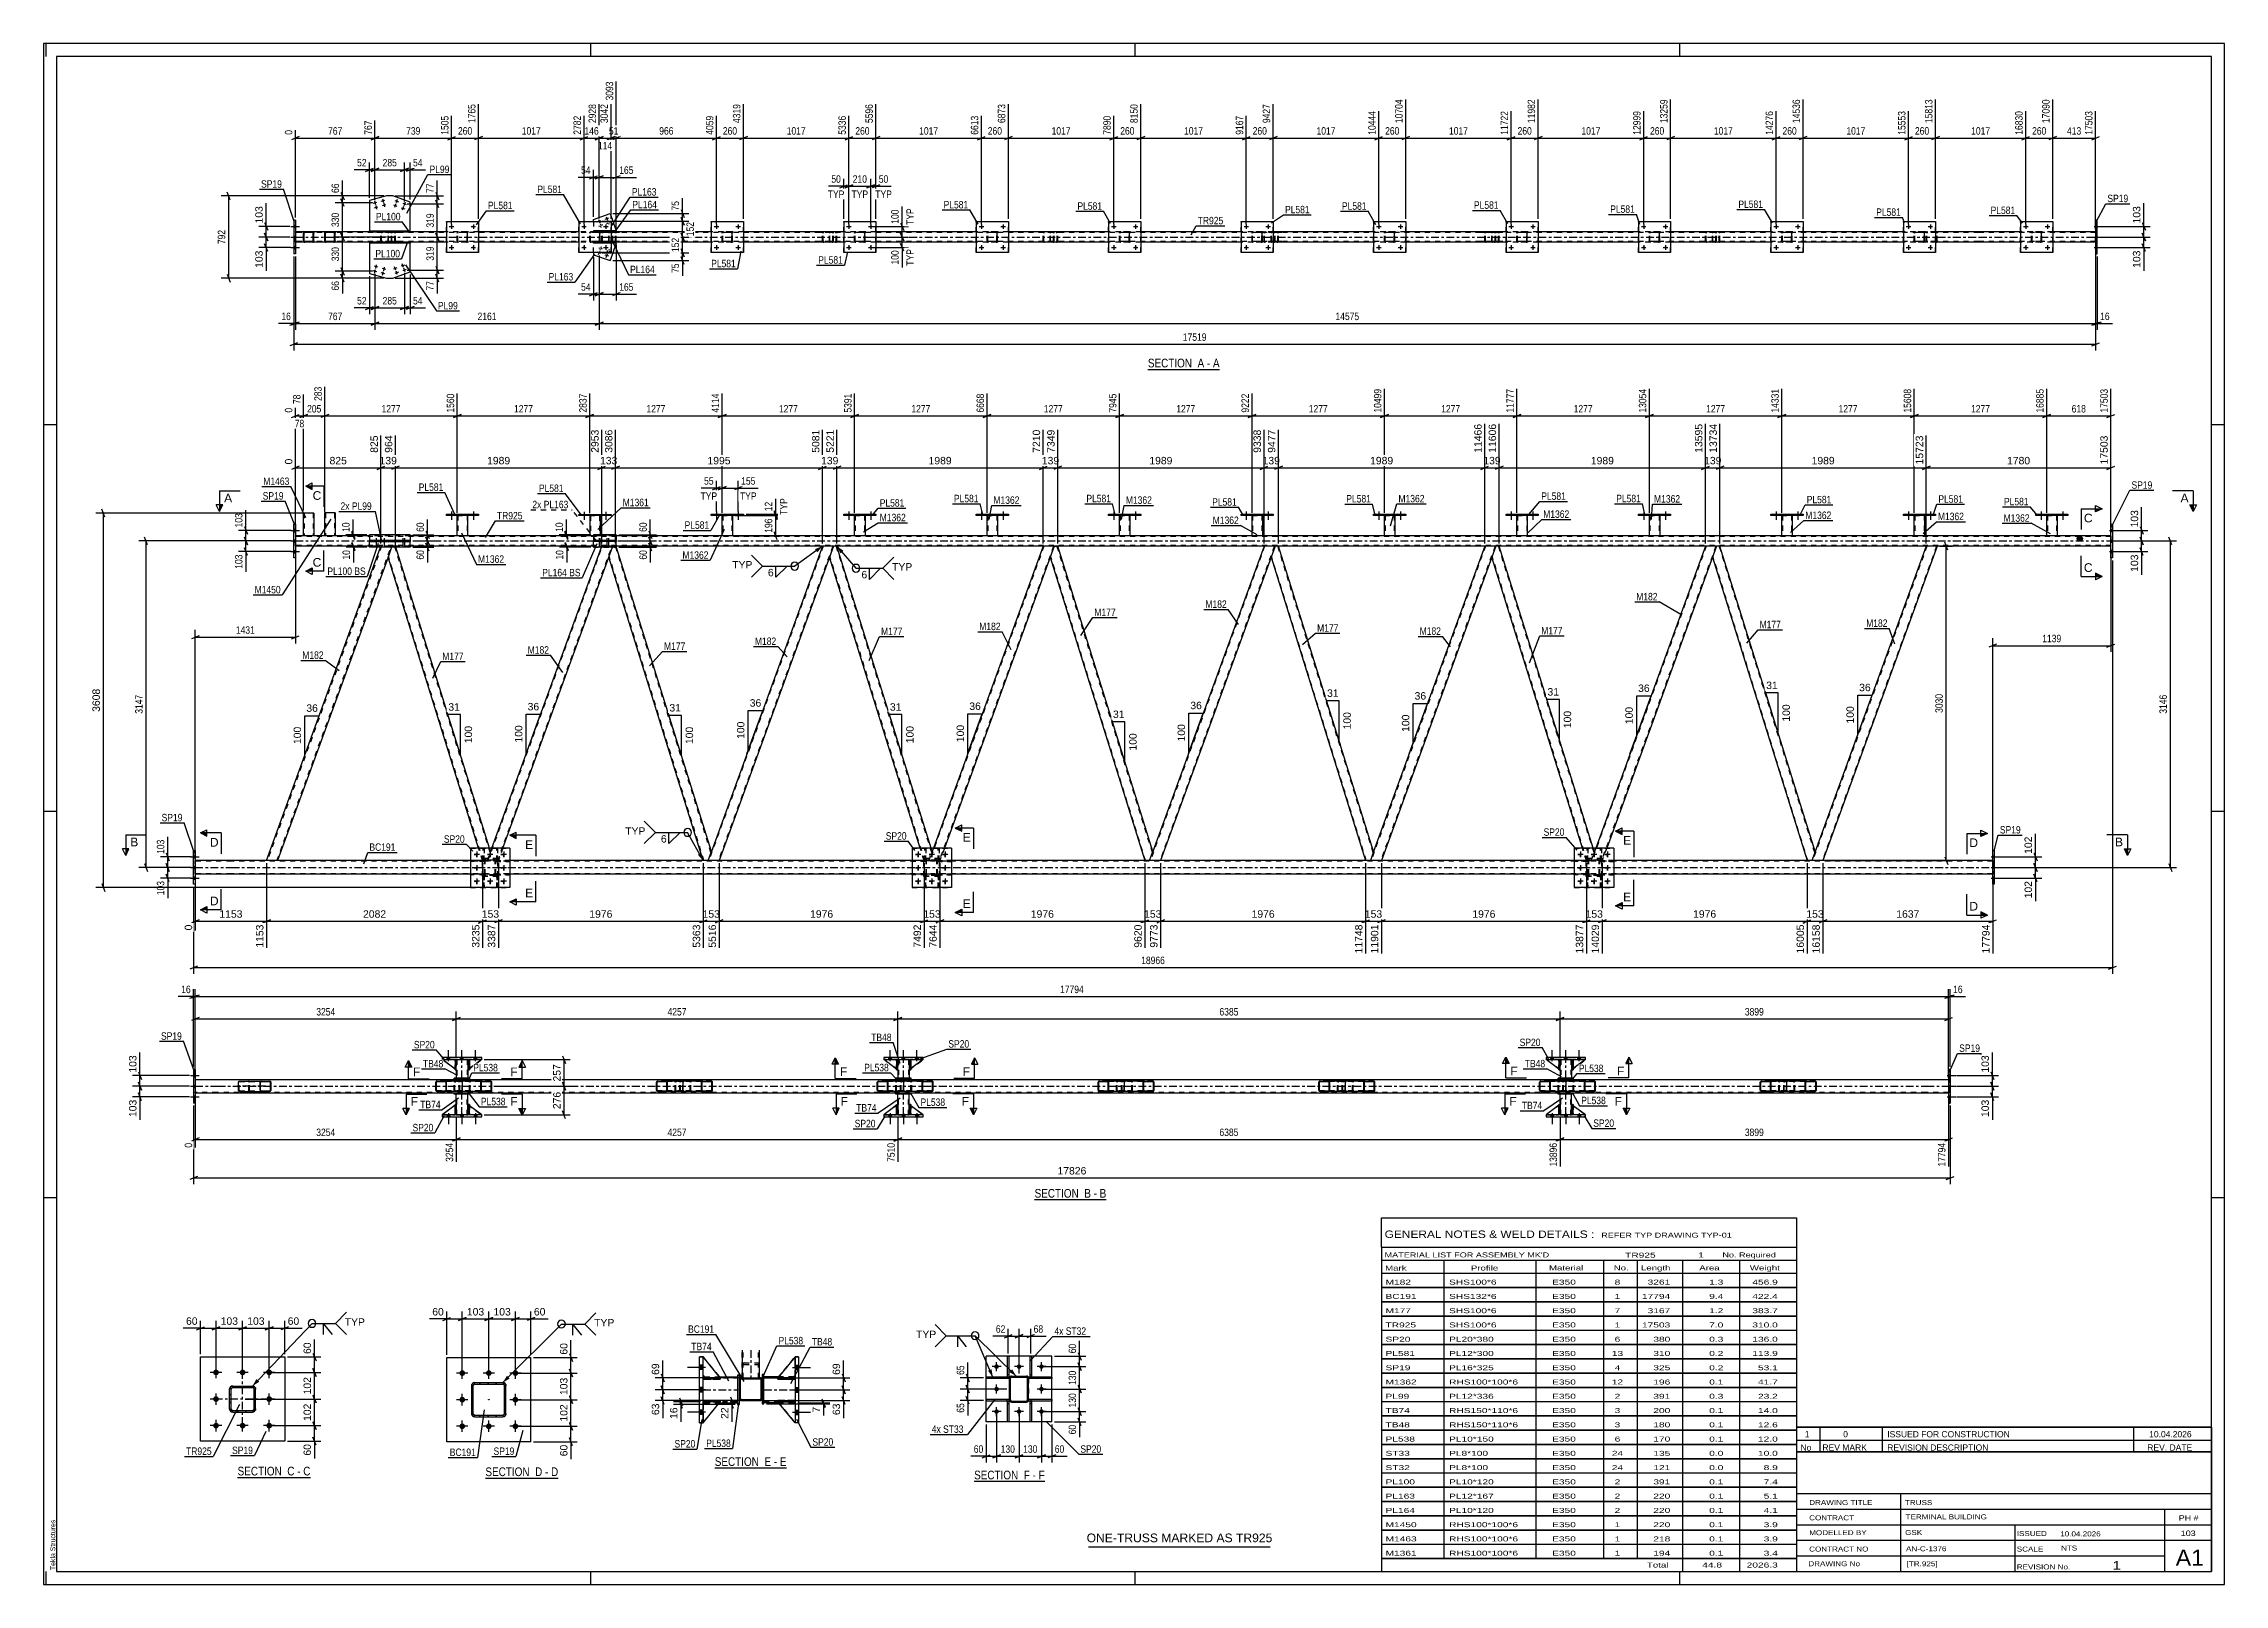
# Paper-space layout 'Layout1' of a CAD drawing. Header units: millimetres. Extents: x 0 to 841, y 0 to 594.
# The model-space entities are those that its viewports show. They can reach past a viewport. Long polylines and large blocks are cut down to what shows.
import ezdxf

# ---------------------------------------------------------------- set-up
doc = ezdxf.new("R2010")
doc.units = ezdxf.units.MM
doc.linetypes.add('DXK_LINE_DOT2', pattern=[3.9198, 1.9599, -1.9599])
doc.linetypes.add('DXK_LINE_DOT3', pattern=[5.9187, 2.979, -0.9799, 0.9799, -0.9799])
doc.layers.add('Viewport layer', color=7, linetype='Continuous', plot=False)
doc.styles.add('Arial', font='ARIAL.TTF', dxfattribs={"height": 0.2})
doc.styles.add('Arial Narrow', font='ARIALN.TTF', dxfattribs={"height": 0.2})

# ---------------------------------------------------------------- blocks, each defined once
blk = doc.blocks.new('Unknown-203720616-1133')
at = {"color": 5, "linetype": 'Continuous'}
for p, q in [((725.28, 191.75), (-115.72, 191.75)), ((-115.72, 191.75), (-115.72, -402.25)), ((-114.72, 186.75), (-114.72, 191.75)), ((720.28, 186.75), (-110.72, 186.75)), ((-110.72, 186.75), (-110.72, -397.25)), ((95.28, 186.75), (95.28, 191.75)), ((305.28, 186.75), (305.28, 191.75)), ((515.28, 186.75), (515.28, 191.75)), ((720.28, -397.25), (720.28, 186.75)), ((725.28, -402.25), (725.28, 191.75)), ((-110.72, 44.75), (-115.72, 44.75)), ((725.28, 44.75), (720.28, 44.75)), ((-110.72, -104.25), (-115.72, -104.25)), ((725.28, -104.25), (720.28, -104.25)), ((-110.72, -253.25), (-115.72, -253.25)), ((725.28, -253.25), (720.28, -253.25)), ((-115.72, -402.25), (725.28, -402.25)), ((-114.72, -402.25), (-114.72, -397.25)), ((-110.72, -397.25), (720.28, -397.25)), ((95.28, -402.25), (95.28, -397.25)), ((305.28, -402.25), (305.28, -397.25)), ((515.28, -402.25), (515.28, -397.25))]:
    blk.add_line(p, q, dxfattribs=at)
at = {"color": 174, "linetype": 'Continuous', "style": 'Arial'}
blk.add_text('Tekla Structures', height=1.9102, rotation=90, dxfattribs=at).set_placement((-111.22, -396.75))
blk = doc.blocks.new('Unknown-203720616-19 - 1498')
at = {"color": 6, "linetype": 'Continuous'}
blk.add_line((143.1, -357.34), (170.75, -357.34), dxfattribs=at)
at = {"color": 0, "linetype": 'Continuous'}
blk.add_wipeout([(161.21, -356.59), (161.21, -353.09), (143.1, -353.09), (143.1, -356.59)], dxfattribs=at)
blk.add_wipeout([(164.82, -356.59), (164.82, -353.09), (162.26, -353.09), (162.26, -356.59)], dxfattribs=at)
at = {"color": 7, "linetype": 'Continuous', "style": 'Arial Narrow'}
blk.add_text('SECTION ', height=3.34, dxfattribs=at).set_placement((143.1, -356.59))
at = {"color": 0, "linetype": 'Continuous'}
blk.add_wipeout([(167.14, -356.59), (167.14, -353.09), (165.87, -353.09), (165.87, -356.59)], dxfattribs=at)
blk.add_wipeout([(170.75, -356.59), (170.75, -353.09), (168.19, -353.09), (168.19, -356.59)], dxfattribs=at)
at = {"color": 7, "linetype": 'Continuous', "style": 'Arial Narrow'}
for s, p in [('E', (162.26, -356.59)), ('-', (165.87, -356.59)), ('E', (168.19, -356.59))]:
    blk.add_text(s, height=3.34, dxfattribs=at).set_placement(p)
blk = doc.blocks.new('Unknown-203720616-11 - 6525')
at = {"color": 6, "linetype": 'Continuous'}
blk.add_line((310.14, 66.18), (337.78, 66.18), dxfattribs=at)
at = {"color": 0, "linetype": 'Continuous'}
blk.add_wipeout([(328.25, 66.93), (328.25, 70.43), (310.14, 70.43), (310.14, 66.93)], dxfattribs=at)
blk.add_wipeout([(331.85, 66.93), (331.85, 70.43), (329.3, 70.43), (329.3, 66.93)], dxfattribs=at)
at = {"color": 7, "linetype": 'Continuous', "style": 'Arial Narrow'}
blk.add_text('SECTION ', height=3.34, dxfattribs=at).set_placement((310.14, 66.93))
at = {"color": 0, "linetype": 'Continuous'}
blk.add_wipeout([(334.18, 66.93), (334.18, 70.43), (332.9, 70.43), (332.9, 66.93)], dxfattribs=at)
blk.add_wipeout([(337.78, 66.93), (337.78, 70.43), (335.23, 70.43), (335.23, 66.93)], dxfattribs=at)
at = {"color": 7, "linetype": 'Continuous', "style": 'Arial Narrow'}
for s, p in [('A', (329.3, 66.93)), ('-', (332.9, 66.93)), ('A', (335.23, 66.93))]:
    blk.add_text(s, height=3.34, dxfattribs=at).set_placement(p)
blk = doc.blocks.new('Unknown-203720616-20 - 8172')
at = {"color": 6, "linetype": 'Continuous'}
blk.add_line((54.66, -361.25), (82.73, -361.25), dxfattribs=at)
at = {"color": 0, "linetype": 'Continuous'}
blk.add_wipeout([(72.77, -360.5), (72.77, -357), (54.66, -357), (54.66, -360.5)], dxfattribs=at)
blk.add_wipeout([(76.59, -360.5), (76.59, -357), (73.82, -357), (73.82, -360.5)], dxfattribs=at)
at = {"color": 7, "linetype": 'Continuous', "style": 'Arial Narrow'}
blk.add_text('SECTION ', height=3.34, dxfattribs=at).set_placement((54.66, -360.5))
at = {"color": 0, "linetype": 'Continuous'}
blk.add_wipeout([(78.91, -360.5), (78.91, -357), (77.64, -357), (77.64, -360.5)], dxfattribs=at)
blk.add_wipeout([(82.73, -360.5), (82.73, -357), (79.96, -357), (79.96, -360.5)], dxfattribs=at)
at = {"color": 7, "linetype": 'Continuous', "style": 'Arial Narrow'}
for s, p in [('D', (73.82, -360.5)), ('-', (77.64, -360.5)), ('D', (79.96, -360.5))]:
    blk.add_text(s, height=3.34, dxfattribs=at).set_placement(p)
blk = doc.blocks.new('Unknown-203720616-12 - 3880')
at = {"color": 6, "linetype": 'Continuous'}
blk.add_line((266.45, -253.91), (294.1, -253.91), dxfattribs=at)
at = {"color": 0, "linetype": 'Continuous'}
blk.add_wipeout([(284.56, -253.16), (284.56, -249.66), (266.45, -249.66), (266.45, -253.16)], dxfattribs=at)
blk.add_wipeout([(288.17, -253.16), (288.17, -249.66), (285.61, -249.66), (285.61, -253.16)], dxfattribs=at)
at = {"color": 7, "linetype": 'Continuous', "style": 'Arial Narrow'}
blk.add_text('SECTION ', height=3.34, dxfattribs=at).set_placement((266.45, -253.16))
at = {"color": 0, "linetype": 'Continuous'}
blk.add_wipeout([(290.49, -253.16), (290.49, -249.66), (289.22, -249.66), (289.22, -253.16)], dxfattribs=at)
blk.add_wipeout([(294.1, -253.16), (294.1, -249.66), (291.54, -249.66), (291.54, -253.16)], dxfattribs=at)
at = {"color": 7, "linetype": 'Continuous', "style": 'Arial Narrow'}
for s, p in [('B', (285.61, -253.16)), ('-', (289.22, -253.16)), ('B', (291.54, -253.16))]:
    blk.add_text(s, height=3.34, dxfattribs=at).set_placement(p)
blk = doc.blocks.new('Unknown-203720616-13 - 7956')
at = {"color": 6, "linetype": 'Continuous'}
blk.add_line((-40.9, -361), (-12.83, -361), dxfattribs=at)
at = {"color": 0, "linetype": 'Continuous'}
blk.add_wipeout([(-22.8, -360.25), (-22.8, -356.75), (-40.9, -356.75), (-40.9, -360.25)], dxfattribs=at)
blk.add_wipeout([(-18.98, -360.25), (-18.98, -356.75), (-21.75, -356.75), (-21.75, -360.25)], dxfattribs=at)
at = {"color": 7, "linetype": 'Continuous', "style": 'Arial Narrow'}
blk.add_text('SECTION ', height=3.34, dxfattribs=at).set_placement((-40.9, -360.25))
at = {"color": 0, "linetype": 'Continuous'}
blk.add_wipeout([(-16.65, -360.25), (-16.65, -356.75), (-17.93, -356.75), (-17.93, -360.25)], dxfattribs=at)
blk.add_wipeout([(-12.83, -360.25), (-12.83, -356.75), (-15.6, -356.75), (-15.6, -360.25)], dxfattribs=at)
at = {"color": 7, "linetype": 'Continuous', "style": 'Arial Narrow'}
for s, p in [('C', (-21.75, -360.25)), ('-', (-17.93, -360.25)), ('C', (-15.6, -360.25))]:
    blk.add_text(s, height=3.34, dxfattribs=at).set_placement(p)
blk = doc.blocks.new('Unknown-203720616-17 - 3394')
at = {"color": 6, "linetype": 'Continuous'}
blk.add_line((243.12, -362.51), (270.34, -362.51), dxfattribs=at)
at = {"color": 0, "linetype": 'Continuous'}
blk.add_wipeout([(261.23, -361.76), (261.23, -358.26), (243.12, -358.26), (243.12, -361.76)], dxfattribs=at)
blk.add_wipeout([(264.62, -361.76), (264.62, -358.26), (262.28, -358.26), (262.28, -361.76)], dxfattribs=at)
at = {"color": 7, "linetype": 'Continuous', "style": 'Arial Narrow'}
blk.add_text('SECTION ', height=3.34, dxfattribs=at).set_placement((243.12, -361.76))
at = {"color": 0, "linetype": 'Continuous'}
blk.add_wipeout([(266.95, -361.76), (266.95, -358.26), (265.67, -358.26), (265.67, -361.76)], dxfattribs=at)
blk.add_wipeout([(270.34, -361.76), (270.34, -358.26), (268, -358.26), (268, -361.76)], dxfattribs=at)
at = {"color": 7, "linetype": 'Continuous', "style": 'Arial Narrow'}
for s, p in [('F', (262.28, -361.76)), ('-', (265.67, -361.76)), ('F', (268, -361.76))]:
    blk.add_text(s, height=3.34, dxfattribs=at).set_placement(p)
blk = doc.blocks.new('Part-203720616-1594 - 1498')
at = {"color": 2, "linetype": 'Continuous'}
for p, q in [((138.58, -322.24), (139.18, -322.24)), ((144.91, -322.24), (151.91, -322.24)), ((138.58, -332.24), (139.19, -332.24)), ((144.92, -332.24), (151.91, -332.24))]:
    blk.add_line(p, q, dxfattribs=at)
at = {"color": 7, "linetype": 'DXK_LINE_DOT2'}
for p, q in [((138.58, -332.24), (138.58, -322.24)), ((138.58, -322.64), (151.91, -322.64)), ((139.18, -322.24), (144.91, -322.24)), ((151.91, -322.24), (151.91, -332.24)), ((151.91, -331.84), (138.58, -331.84)), ((139.19, -332.24), (144.92, -332.24))]:
    blk.add_line(p, q, dxfattribs=at)
at = {"color": 7, "linetype": 'DXK_LINE_DOT3'}
blk.add_line((138.58, -327.24), (151.91, -327.24), dxfattribs=at)
blk = doc.blocks.new('Part-203720616-1634 - 1498')
at = {"color": 7, "linetype": 'DXK_LINE_DOT2'}
for p, q in [((153.65, -322.62), (153.65, -311.91)), ((153.71, -317.6), (153.65, -318.07)), ((153.88, -317.2), (153.71, -317.6)), ((154.14, -316.93), (153.88, -317.2)), ((154.05, -322.62), (154.05, -311.91)), ((154.05, -318.07), (154.08, -317.84)), ((154.08, -317.84), (154.16, -317.64)), ((154.45, -316.83), (154.14, -316.93)), ((154.16, -317.64), (154.29, -317.5)), ((154.29, -317.5), (154.45, -317.45)), ((154.45, -316.83), (159.51, -316.83)), ((154.45, -317.45), (159.51, -317.45)), ((159.82, -316.93), (159.51, -316.83)), ((159.51, -317.45), (159.67, -317.5)), ((159.67, -317.5), (159.8, -317.64)), ((159.8, -317.64), (159.88, -317.84)), ((160.08, -317.2), (159.82, -316.93)), ((159.88, -317.84), (159.91, -318.07)), ((159.91, -322.62), (159.91, -311.91)), ((160.25, -317.6), (160.08, -317.2)), ((160.31, -318.07), (160.25, -317.6)), ((160.31, -322.62), (160.31, -311.91)), ((153.65, -322.62), (160.31, -322.62)), ((153.71, -322.62), (153.65, -322.62))]:
    blk.add_line(p, q, dxfattribs=at)
at = {"color": 7, "linetype": 'DXK_LINE_DOT3'}
blk.add_line((156.98, -311.91), (156.98, -322), dxfattribs=at)
blk = doc.blocks.new('Part-203720616-1702 - 1498')
at = {"color": 2, "linetype": 'Continuous'}
for p, q in [((137.25, -314.58), (137.25, -314.58)), ((137.25, -314.58), (138.58, -314.58)), ((137.25, -339.91), (137.25, -314.58)), ((138.58, -314.58), (138.58, -314.58)), ((138.58, -339.91), (138.58, -314.58)), ((138.58, -339.91), (137.25, -339.91))]:
    blk.add_line(p, q, dxfattribs=at)
at = {"color": 7, "linetype": 'DXK_LINE_DOT2'}
for p, q in [((138.58, -314.58), (137.25, -314.58)), ((137.25, -314.58), (137.25, -314.58)), ((138.58, -314.58), (138.58, -314.58)), ((137.25, -339.91), (138.58, -339.91))]:
    blk.add_line(p, q, dxfattribs=at)
blk = doc.blocks.new('Part-203720616-1574 - 1498')
at = {"color": 2, "linetype": 'Continuous'}
for p, q in [((174.08, -314.58), (175.42, -314.58)), ((174.08, -314.58), (174.08, -314.58)), ((174.08, -314.58), (174.08, -339.91)), ((175.42, -314.58), (175.42, -314.58)), ((175.42, -314.58), (175.42, -339.91)), ((175.42, -339.91), (174.08, -339.91))]:
    blk.add_line(p, q, dxfattribs=at)
at = {"color": 7, "linetype": 'DXK_LINE_DOT2'}
for p, q in [((175.42, -314.58), (174.08, -314.58)), ((174.08, -314.58), (174.08, -314.58)), ((175.42, -314.58), (175.42, -314.58)), ((175.42, -339.91), (174.08, -339.91))]:
    blk.add_line(p, q, dxfattribs=at)
blk = doc.blocks.new('Part-203720616-1597 - 1498')
at = {"color": 7, "linetype": 'DXK_LINE_DOT2'}
for p, q in [((167.41, -331.85), (173.08, -331.85)), ((174.08, -339.91), (167.41, -331.85)), ((167.41, -331.85), (167.41, -331.85)), ((173.08, -331.85), (167.41, -331.85)), ((167.41, -331.85), (174.08, -339.91)), ((173.08, -331.85), (174.08, -332.85)), ((173.08, -331.85), (173.08, -331.85)), ((174.08, -332.85), (173.08, -331.85)), ((174.08, -332.85), (174.08, -339.91))]:
    blk.add_line(p, q, dxfattribs=at)
at = {"color": 7, "linetype": 'DXK_LINE_DOT3'}
for p, q in [((167.41, -331.85), (174.08, -331.85)), ((174.08, -331.85), (174.08, -339.91))]:
    blk.add_line(p, q, dxfattribs=at)
blk = doc.blocks.new('Part-203720616-1728 - 1498')
at = {"linetype": 'Continuous'}
h = blk.add_hatch(dxfattribs=at)
h.set_pattern_fill('', scale=0.7, style=0, pattern_type=0)
h.set_pattern_definition([(45, (160.887, -331.357), (-1.57154, 1.57154), [])])
h.paths.add_polyline_path([(160.58, -331.42), (160.89, -331.36), (161.15, -331.18), (161.32, -330.92), (161.38, -330.62), (161.38, -323.42), (161.32, -323.11), (161.15, -322.85), (160.89, -322.68), (160.58, -322.62), (153.38, -322.62), (153.07, -322.68), (152.82, -322.85), (152.64, -323.11), (152.58, -323.42), (152.58, -330.62), (152.64, -330.92), (152.82, -331.18), (153.07, -331.36), (153.38, -331.42)])
h.paths.add_polyline_path([(153.38, -331.02), (153.23, -330.99), (153.1, -330.9), (153.01, -330.77), (152.98, -330.62), (152.98, -323.42), (153.01, -323.26), (153.1, -323.14), (153.23, -323.05), (153.38, -323.02), (160.58, -323.02), (160.73, -323.05), (160.86, -323.14), (160.95, -323.26), (160.98, -323.42), (160.98, -330.62), (160.95, -330.77), (160.86, -330.9), (160.73, -330.99), (160.58, -331.02)])
at = {"color": 2, "linetype": 'Continuous'}
for p, q in [((152.64, -323.11), (152.58, -323.42)), ((152.58, -330.62), (152.58, -323.42)), ((152.98, -323.42), (153.01, -323.26)), ((152.98, -330.62), (152.98, -323.42)), ((153.01, -323.26), (153.1, -323.14)), ((153.38, -322.62), (153.07, -322.68)), ((153.1, -323.14), (153.23, -323.05)), ((153.23, -323.05), (153.38, -323.02)), ((153.38, -322.62), (160.58, -322.62)), ((153.38, -323.02), (160.58, -323.02)), ((160.89, -322.68), (160.58, -322.62)), ((160.58, -323.02), (160.73, -323.05)), ((160.73, -323.05), (160.86, -323.14)), ((160.86, -323.14), (160.95, -323.26)), ((160.95, -323.26), (160.98, -323.42)), ((160.98, -330.62), (160.98, -323.42)), ((161.38, -323.42), (161.32, -323.11)), ((161.38, -330.62), (161.38, -323.42)), ((152.58, -330.62), (152.64, -330.92)), ((153.01, -330.77), (152.98, -330.62)), ((153.1, -330.9), (153.01, -330.77)), ((153.07, -331.36), (153.38, -331.42)), ((153.23, -330.99), (153.1, -330.9)), ((153.38, -331.02), (153.23, -330.99)), ((153.38, -331.02), (160.58, -331.02)), ((153.38, -331.42), (160.58, -331.42)), ((160.73, -330.99), (160.58, -331.02)), ((160.58, -331.42), (160.89, -331.36)), ((160.86, -330.9), (160.73, -330.99)), ((160.95, -330.77), (160.86, -330.9)), ((160.98, -330.62), (160.95, -330.77)), ((161.32, -330.92), (161.38, -330.62))]:
    blk.add_line(p, q, dxfattribs=at)
at = {"color": 7, "linetype": 'DXK_LINE_DOT3'}
blk.add_line((156.98, -327.02), (156.98, -327.02), dxfattribs=at)
at = {"color": 2, "linetype": 'Continuous'}
for centre, start, end in [((153.38, -323.42), 112.5, 157.5), ((160.58, -323.42), 22.5, 67.5), ((153.38, -330.62), 202.5, 247.5), ((160.58, -330.62), 292.5, 337.5)]:
    blk.add_arc(centre, 0.8, start, end, dxfattribs=at)
blk = doc.blocks.new('Part-203720616-1600 - 1498')
at = {"color": 2, "linetype": 'Continuous'}
for p, q in [((167.41, -331.85), (167.41, -331.85)), ((173.08, -331.85), (167.41, -331.85)), ((174.08, -339.91), (167.41, -331.85)), ((173.08, -331.85), (173.08, -331.85)), ((173.08, -331.85), (174.08, -332.85))]:
    blk.add_line(p, q, dxfattribs=at)
at = {"color": 7, "linetype": 'DXK_LINE_DOT2'}
for p, q in [((167.41, -331.85), (173.08, -331.85)), ((174.08, -339.91), (167.41, -331.85)), ((173.08, -331.85), (174.08, -332.85)), ((174.08, -332.85), (174.08, -339.91))]:
    blk.add_line(p, q, dxfattribs=at)
at = {"color": 7, "linetype": 'DXK_LINE_DOT3'}
for p, q in [((167.41, -331.85), (174.08, -331.85)), ((174.08, -331.85), (174.08, -339.91))]:
    blk.add_line(p, q, dxfattribs=at)
blk = doc.blocks.new('Part-203720616-1739 - 1498')
at = {"color": 2, "linetype": 'Continuous'}
for p, q in [((174.08, -314.58), (167.41, -322.65)), ((174.08, -314.58), (174.08, -314.58)), ((174.08, -314.58), (174.08, -314.58)), ((168.25, -322.65), (167.41, -322.65)), ((167.41, -322.65), (167.41, -322.65)), ((173.09, -322.64), (174.08, -321.65))]:
    blk.add_line(p, q, dxfattribs=at)
at = {"color": 7, "linetype": 'DXK_LINE_DOT2'}
for p, q in [((174.08, -314.58), (167.41, -322.65)), ((174.08, -321.65), (174.08, -314.58)), ((173.08, -322.65), (167.41, -322.65)), ((173.08, -322.65), (168.25, -322.65)), ((173.08, -322.65), (174.08, -321.65)), ((173.08, -322.65), (173.09, -322.64)), ((173.08, -322.65), (173.08, -322.65))]:
    blk.add_line(p, q, dxfattribs=at)
at = {"color": 7, "linetype": 'DXK_LINE_DOT3'}
for p, q in [((174.08, -322.65), (174.08, -314.58)), ((167.41, -322.65), (174.08, -322.65))]:
    blk.add_line(p, q, dxfattribs=at)
blk = doc.blocks.new('Bolt-203720616-1611 - 1498')
at = {"linetype": 'Continuous'}
for points in [[(138.58, -319.44), (138.58, -317.71), (137.25, -317.71), (137.25, -319.44)], [(138.58, -319.44), (138.58, -317.71), (137.25, -317.71), (137.25, -319.44)], [(138.58, -319.44), (138.58, -317.71), (137.25, -317.71), (137.25, -319.44)], [(138.58, -328.11), (138.58, -326.38), (137.25, -326.38), (137.25, -328.11)], [(138.58, -328.11), (138.58, -326.38), (137.25, -326.38), (137.25, -328.11)], [(138.58, -336.78), (138.58, -335.04), (137.25, -335.04), (137.25, -336.78)], [(138.58, -336.78), (138.58, -335.04), (137.25, -335.04), (137.25, -336.78)], [(138.58, -336.78), (138.58, -335.04), (137.25, -335.04), (137.25, -336.78)]]:
    blk.add_hatch(color=1, dxfattribs=at).paths.add_polyline_path(points)
at = {"color": 1, "linetype": 'Continuous'}
for p, q in [((139.58, -318.58), (132.58, -318.58)), ((139.58, -318.58), (132.58, -318.58)), ((139.58, -318.58), (132.58, -318.58)), ((138.58, -317.71), (137.25, -317.71)), ((138.58, -317.71), (137.25, -317.71)), ((138.58, -317.71), (137.25, -317.71)), ((138.58, -319.44), (137.25, -319.44)), ((138.58, -319.44), (137.25, -319.44)), ((138.58, -319.44), (137.25, -319.44)), ((139.58, -327.24), (132.58, -327.24)), ((139.58, -327.24), (132.58, -327.24)), ((138.58, -326.38), (137.25, -326.38)), ((138.58, -326.38), (137.25, -326.38)), ((139.58, -335.91), (132.58, -335.91)), ((139.58, -335.91), (132.58, -335.91)), ((139.58, -335.91), (132.58, -335.91)), ((138.58, -328.11), (137.25, -328.11)), ((138.58, -328.11), (137.25, -328.11)), ((138.58, -335.04), (137.25, -335.04)), ((138.58, -335.04), (137.25, -335.04)), ((138.58, -335.04), (137.25, -335.04)), ((138.58, -336.78), (137.25, -336.78)), ((138.58, -336.78), (137.25, -336.78)), ((138.58, -336.78), (137.25, -336.78))]:
    blk.add_line(p, q, dxfattribs=at)
blk = doc.blocks.new('Bolt-203720616-1612 - 1498')
at = {"linetype": 'Continuous'}
for points in [[(175.42, -319.44), (175.42, -317.71), (174.08, -317.71), (174.08, -319.44)], [(175.42, -319.44), (175.42, -317.71), (174.08, -317.71), (174.08, -319.44)], [(175.42, -319.44), (175.42, -317.71), (174.08, -317.71), (174.08, -319.44)], [(175.42, -328.11), (175.42, -326.38), (174.08, -326.38), (174.08, -328.11)], [(175.42, -328.11), (175.42, -326.38), (174.08, -326.38), (174.08, -328.11)], [(175.42, -336.78), (175.42, -335.04), (174.08, -335.04), (174.08, -336.78)], [(175.42, -336.78), (175.42, -335.04), (174.08, -335.04), (174.08, -336.78)], [(175.42, -336.78), (175.42, -335.04), (174.08, -335.04), (174.08, -336.78)]]:
    blk.add_hatch(color=1, dxfattribs=at).paths.add_polyline_path(points)
at = {"color": 1, "linetype": 'Continuous'}
for p, q in [((173.08, -318.58), (180.08, -318.58)), ((173.08, -318.58), (180.08, -318.58)), ((173.08, -318.58), (180.08, -318.58)), ((174.08, -317.71), (175.42, -317.71)), ((174.08, -317.71), (175.42, -317.71)), ((174.08, -317.71), (175.42, -317.71)), ((174.08, -319.44), (175.42, -319.44)), ((174.08, -319.44), (175.42, -319.44)), ((174.08, -319.44), (175.42, -319.44)), ((173.08, -327.24), (180.08, -327.24)), ((173.08, -327.24), (180.08, -327.24)), ((174.08, -326.38), (175.42, -326.38)), ((174.08, -326.38), (175.42, -326.38)), ((173.08, -335.91), (180.08, -335.91)), ((173.08, -335.91), (180.08, -335.91)), ((173.08, -335.91), (180.08, -335.91)), ((174.08, -328.11), (175.42, -328.11)), ((174.08, -328.11), (175.42, -328.11)), ((174.08, -335.04), (175.42, -335.04)), ((174.08, -335.04), (175.42, -335.04)), ((174.08, -335.04), (175.42, -335.04)), ((174.08, -336.78), (175.42, -336.78)), ((174.08, -336.78), (175.42, -336.78)), ((174.08, -336.78), (175.42, -336.78))]:
    blk.add_line(p, q, dxfattribs=at)
blk = doc.blocks.new('Part-203720616-1650 - 1498')
at = {"color": 2, "linetype": 'Continuous'}
for p, q in [((152.58, -321.58), (151.91, -321.58)), ((151.91, -321.58), (151.91, -332.91)), ((152.58, -323.42), (152.58, -321.58)), ((151.91, -332.91), (152.58, -332.91)), ((152.58, -332.91), (152.58, -330.62))]:
    blk.add_line(p, q, dxfattribs=at)
at = {"color": 7, "linetype": 'DXK_LINE_DOT2'}
for p, q in [((151.91, -321.58), (152.58, -321.58)), ((152.58, -330.62), (152.58, -323.42)), ((151.91, -332.91), (152.58, -332.91))]:
    blk.add_line(p, q, dxfattribs=at)
at = {"color": 7, "linetype": 'DXK_LINE_DOT3'}
blk.add_line((152.25, -327.24), (152.25, -327.24), dxfattribs=at)
blk = doc.blocks.new('Part-203720616-1655 - 1498')
at = {"color": 2, "linetype": 'Continuous'}
for p, q in [((162.08, -321.35), (161.42, -321.35)), ((161.42, -321.35), (161.42, -332.69)), ((162.08, -332.69), (162.08, -321.35)), ((161.42, -332.69), (162.08, -332.69))]:
    blk.add_line(p, q, dxfattribs=at)
at = {"color": 7, "linetype": 'DXK_LINE_DOT2'}
for p, q in [((162.08, -321.35), (161.42, -321.35)), ((162.08, -332.69), (161.42, -332.69))]:
    blk.add_line(p, q, dxfattribs=at)
at = {"color": 7, "linetype": 'DXK_LINE_DOT3'}
blk.add_line((161.75, -327.02), (161.75, -327.02), dxfattribs=at)
blk = doc.blocks.new('Part-203720616-1730 - 1498')
at = {"color": 7, "linetype": 'DXK_LINE_DOT2'}
for p, q in [((138.58, -321.65), (138.58, -314.58)), ((138.58, -314.58), (145.25, -322.65)), ((138.58, -314.58), (145.25, -322.65)), ((139.58, -322.65), (138.58, -321.65)), ((139.58, -322.65), (138.58, -321.65)), ((145.25, -322.65), (139.58, -322.65)), ((139.58, -322.65), (139.58, -322.65)), ((139.58, -322.65), (145.25, -322.65)), ((145.25, -322.65), (145.25, -322.65))]:
    blk.add_line(p, q, dxfattribs=at)
at = {"color": 7, "linetype": 'DXK_LINE_DOT3'}
for p, q in [((138.58, -322.65), (138.58, -314.58)), ((145.25, -322.65), (138.58, -322.65))]:
    blk.add_line(p, q, dxfattribs=at)
blk = doc.blocks.new('Part-203720616-1734 - 1498')
at = {"color": 2, "linetype": 'Continuous'}
for p, q in [((167.42, -331.31), (174.08, -331.31)), ((167.42, -331.31), (167.42, -331.84)), ((174.08, -331.84), (167.42, -331.84)), ((174.08, -331.31), (174.08, -331.31)), ((174.08, -331.84), (174.08, -331.31))]:
    blk.add_line(p, q, dxfattribs=at)
at = {"color": 7, "linetype": 'DXK_LINE_DOT2'}
for p, q in [((173.08, -331.31), (167.42, -331.31)), ((167.42, -331.84), (173.08, -331.84)), ((174.08, -331.31), (173.08, -331.31)), ((173.08, -331.31), (173.08, -331.84)), ((173.08, -331.84), (174.08, -331.84)), ((174.08, -331.31), (174.08, -331.31))]:
    blk.add_line(p, q, dxfattribs=at)
blk = doc.blocks.new('Part-203720616-1670 - 1498')
at = {"color": 2, "linetype": 'Continuous'}
for p, q in [((167.75, -322.24), (162.08, -322.24)), ((174.08, -322.24), (173.49, -322.24)), ((167.74, -332.24), (162.08, -332.24)), ((174.08, -332.24), (173.48, -332.24))]:
    blk.add_line(p, q, dxfattribs=at)
at = {"color": 7, "linetype": 'DXK_LINE_DOT2'}
for p, q in [((162.08, -332.24), (162.08, -322.24)), ((174.08, -322.64), (162.08, -322.64)), ((173.49, -322.24), (167.75, -322.24)), ((174.08, -322.24), (174.08, -332.24)), ((162.08, -331.84), (174.08, -331.84)), ((173.48, -332.24), (167.74, -332.24))]:
    blk.add_line(p, q, dxfattribs=at)
at = {"color": 7, "linetype": 'DXK_LINE_DOT3'}
blk.add_line((162.08, -327.24), (174.08, -327.24), dxfattribs=at)
blk = doc.blocks.new('Part-203720616-1680 - 1498')
at = {"color": 2, "linetype": 'Continuous'}
for p, q in [((153.65, -311.91), (153.65, -322.62)), ((160.31, -322.62), (160.31, -311.91))]:
    blk.add_line(p, q, dxfattribs=at)
at = {"color": 7, "linetype": 'DXK_LINE_DOT2'}
for p, q in [((154.05, -322.62), (154.05, -311.91)), ((159.91, -322.62), (159.91, -311.91)), ((153.65, -322.62), (160.31, -322.62))]:
    blk.add_line(p, q, dxfattribs=at)
at = {"color": 7, "linetype": 'DXK_LINE_DOT3'}
blk.add_line((156.98, -311.91), (156.98, -322.62), dxfattribs=at)
blk = doc.blocks.new('Part-203720616-1703 - 1498')
at = {"color": 2, "linetype": 'Continuous'}
for p, q in [((138.58, -323.18), (138.58, -322.64)), ((138.58, -322.64), (144.42, -322.64)), ((145.25, -323.18), (138.58, -323.18)), ((138.58, -323.18), (138.58, -323.18)), ((145.25, -322.64), (145.24, -322.64)), ((145.25, -323.18), (145.25, -322.64))]:
    blk.add_line(p, q, dxfattribs=at)
at = {"color": 7, "linetype": 'DXK_LINE_DOT2'}
for p, q in [((139.58, -322.64), (138.58, -322.64)), ((138.58, -323.18), (139.58, -323.18)), ((139.58, -323.18), (139.58, -322.64)), ((139.58, -322.64), (145.24, -322.64)), ((139.58, -323.18), (145.25, -323.18))]:
    blk.add_line(p, q, dxfattribs=at)
blk = doc.blocks.new('Part-203720616-1704 - 1498')
at = {"color": 2, "linetype": 'Continuous'}
for p, q in [((138.58, -331.84), (138.58, -331.31)), ((145.25, -331.31), (138.58, -331.31)), ((145.25, -331.84), (138.58, -331.84)), ((138.58, -331.84), (138.58, -331.84)), ((145.25, -331.84), (145.25, -331.31))]:
    blk.add_line(p, q, dxfattribs=at)
at = {"color": 7, "linetype": 'DXK_LINE_DOT2'}
for p, q in [((139.58, -331.31), (138.58, -331.31)), ((138.58, -331.84), (139.58, -331.84)), ((139.58, -331.84), (139.58, -331.31)), ((145.25, -331.31), (139.58, -331.31)), ((139.58, -331.84), (145.25, -331.84))]:
    blk.add_line(p, q, dxfattribs=at)
at = {"color": 7, "linetype": 'DXK_LINE_DOT3'}
for p, q in [((138.58, -331.58), (145.25, -331.58)), ((145.25, -331.58), (138.58, -331.58))]:
    blk.add_line(p, q, dxfattribs=at)
blk = doc.blocks.new('Part-203720616-1705 - 1498')
at = {"color": 7, "linetype": 'DXK_LINE_DOT2'}
for p, q in [((138.58, -322.64), (139.58, -322.64)), ((145.09, -322.64), (138.58, -322.64)), ((138.58, -322.64), (138.58, -322.64)), ((138.58, -322.64), (138.58, -323.18)), ((138.58, -322.64), (138.58, -323.18)), ((139.58, -323.18), (138.58, -323.18)), ((138.58, -323.18), (145.25, -323.18)), ((138.58, -323.18), (138.58, -323.18)), ((139.58, -322.64), (145.25, -322.64)), ((139.58, -322.64), (139.58, -323.18)), ((145.25, -323.18), (139.58, -323.18)), ((145.25, -322.64), (145.25, -323.18))]:
    blk.add_line(p, q, dxfattribs=at)
at = {"color": 7, "linetype": 'DXK_LINE_DOT3'}
for p, q in [((138.58, -322.91), (145.25, -322.91)), ((145.25, -322.91), (138.58, -322.91))]:
    blk.add_line(p, q, dxfattribs=at)
blk = doc.blocks.new('Part-203720616-1706 - 1498')
at = {"color": 7, "linetype": 'DXK_LINE_DOT2'}
for p, q in [((138.58, -331.31), (139.58, -331.31)), ((145.25, -331.31), (138.58, -331.31)), ((138.58, -331.31), (138.58, -331.31)), ((138.58, -331.31), (138.58, -331.84)), ((138.58, -331.31), (138.58, -331.84)), ((139.58, -331.84), (138.58, -331.84)), ((138.58, -331.84), (145.25, -331.84)), ((138.58, -331.84), (138.58, -331.84)), ((139.58, -331.31), (145.25, -331.31)), ((139.58, -331.31), (139.58, -331.84)), ((145.25, -331.84), (139.58, -331.84)), ((145.25, -331.31), (145.25, -331.84))]:
    blk.add_line(p, q, dxfattribs=at)
blk = doc.blocks.new('Part-203720616-1707 - 1498')
at = {"color": 2, "linetype": 'Continuous'}
for p, q in [((138.58, -314.58), (138.58, -314.58)), ((138.58, -314.58), (138.58, -314.58)), ((145.25, -322.65), (138.58, -314.58)), ((139.57, -322.64), (138.58, -321.65)), ((144.42, -322.65), (145.25, -322.65)), ((145.25, -322.65), (145.25, -322.65))]:
    blk.add_line(p, q, dxfattribs=at)
at = {"color": 7, "linetype": 'DXK_LINE_DOT2'}
for p, q in [((138.58, -321.65), (138.58, -314.58)), ((138.58, -314.58), (145.25, -322.65)), ((139.58, -322.65), (138.58, -321.65)), ((139.58, -322.65), (139.57, -322.64)), ((145.25, -322.65), (139.58, -322.65)), ((139.58, -322.65), (139.58, -322.65)), ((139.58, -322.65), (144.42, -322.65))]:
    blk.add_line(p, q, dxfattribs=at)
at = {"color": 7, "linetype": 'DXK_LINE_DOT3'}
for p, q in [((138.58, -322.65), (138.58, -314.58)), ((145.25, -322.65), (138.58, -322.65))]:
    blk.add_line(p, q, dxfattribs=at)
blk = doc.blocks.new('Part-203720616-1731 - 1498')
at = {"color": 2, "linetype": 'Continuous'}
for p, q in [((139.58, -331.85), (138.58, -332.85)), ((138.58, -339.91), (145.25, -331.85)), ((145.25, -331.85), (139.58, -331.85)), ((139.58, -331.85), (139.58, -331.85)), ((145.25, -331.85), (145.25, -331.85))]:
    blk.add_line(p, q, dxfattribs=at)
at = {"color": 7, "linetype": 'DXK_LINE_DOT2'}
for p, q in [((138.58, -332.85), (139.58, -331.85)), ((138.58, -339.91), (145.25, -331.85)), ((138.58, -332.85), (138.58, -339.91)), ((139.58, -331.85), (145.25, -331.85))]:
    blk.add_line(p, q, dxfattribs=at)
at = {"color": 7, "linetype": 'DXK_LINE_DOT3'}
for p, q in [((145.25, -331.85), (138.58, -331.85)), ((138.58, -331.85), (138.58, -339.91))]:
    blk.add_line(p, q, dxfattribs=at)
blk = doc.blocks.new('Part-203720616-1732 - 1498')
at = {"color": 7, "linetype": 'DXK_LINE_DOT2'}
for p, q in [((139.58, -331.85), (138.58, -332.85)), ((138.58, -339.91), (145.25, -331.85)), ((138.58, -332.85), (139.58, -331.85)), ((138.58, -339.91), (145.25, -331.85)), ((138.58, -332.85), (138.58, -339.91)), ((145.25, -331.85), (139.58, -331.85)), ((139.58, -331.85), (139.58, -331.85)), ((139.58, -331.85), (145.25, -331.85)), ((145.25, -331.85), (145.25, -331.85))]:
    blk.add_line(p, q, dxfattribs=at)
at = {"color": 7, "linetype": 'DXK_LINE_DOT3'}
for p, q in [((145.25, -331.85), (138.58, -331.85)), ((138.58, -331.85), (138.58, -339.91))]:
    blk.add_line(p, q, dxfattribs=at)
blk = doc.blocks.new('Part-203720616-1733 - 1498')
at = {"color": 2, "linetype": 'Continuous'}
for p, q in [((167.42, -322.64), (167.42, -322.64)), ((167.42, -322.64), (167.42, -323.18)), ((167.42, -323.18), (174.08, -323.18)), ((174.08, -322.64), (168.25, -322.64)), ((174.08, -322.64), (174.08, -322.64)), ((174.08, -322.64), (174.08, -323.18))]:
    blk.add_line(p, q, dxfattribs=at)
at = {"color": 7, "linetype": 'DXK_LINE_DOT2'}
for p, q in [((168.25, -322.64), (167.42, -322.64)), ((173.08, -322.64), (167.42, -322.64)), ((167.42, -323.18), (173.08, -323.18)), ((173.08, -322.64), (174.08, -322.64)), ((173.08, -322.64), (173.08, -323.18)), ((173.08, -323.18), (174.08, -323.18)), ((174.08, -322.64), (174.08, -322.64))]:
    blk.add_line(p, q, dxfattribs=at)
blk = doc.blocks.new('Part-203720616-1735 - 1498')
at = {"color": 7, "linetype": 'DXK_LINE_DOT2'}
for p, q in [((167.42, -323.18), (167.42, -322.64)), ((167.42, -322.64), (173.08, -322.64)), ((174.08, -322.64), (167.42, -322.64)), ((173.08, -323.18), (167.42, -323.18)), ((167.42, -323.18), (174.08, -323.18)), ((173.08, -323.18), (173.08, -322.64)), ((173.08, -322.64), (174.08, -322.64)), ((174.08, -323.18), (173.08, -323.18)), ((174.08, -323.18), (174.08, -322.64)), ((174.08, -323.18), (174.08, -322.64)), ((174.08, -322.64), (174.08, -322.64)), ((174.08, -323.18), (174.08, -323.18))]:
    blk.add_line(p, q, dxfattribs=at)
at = {"color": 7, "linetype": 'DXK_LINE_DOT3'}
for p, q in [((174.08, -322.91), (167.42, -322.91)), ((167.42, -322.91), (174.08, -322.91))]:
    blk.add_line(p, q, dxfattribs=at)
blk = doc.blocks.new('Part-203720616-1736 - 1498')
at = {"color": 7, "linetype": 'DXK_LINE_DOT2'}
for p, q in [((167.42, -331.84), (167.42, -331.31)), ((167.42, -331.31), (173.08, -331.31)), ((174.08, -331.31), (167.42, -331.31)), ((173.08, -331.84), (167.42, -331.84)), ((167.42, -331.84), (174.08, -331.84)), ((173.08, -331.84), (173.08, -331.31)), ((173.08, -331.31), (174.08, -331.31)), ((174.08, -331.84), (173.08, -331.84)), ((174.08, -331.84), (174.08, -331.31)), ((174.08, -331.84), (174.08, -331.31)), ((174.08, -331.31), (174.08, -331.31)), ((174.08, -331.84), (174.08, -331.84))]:
    blk.add_line(p, q, dxfattribs=at)
at = {"color": 7, "linetype": 'DXK_LINE_DOT3'}
for p, q in [((174.08, -331.58), (167.42, -331.58)), ((167.42, -331.58), (174.08, -331.58))]:
    blk.add_line(p, q, dxfattribs=at)
blk = doc.blocks.new('Part-203720616-1742 - 1498')
at = {"color": 7, "linetype": 'DXK_LINE_DOT2'}
for p, q in [((174.08, -314.58), (167.41, -322.65)), ((167.41, -322.65), (174.08, -314.58)), ((174.08, -321.65), (174.08, -314.58)), ((167.41, -322.65), (173.08, -322.65)), ((167.41, -322.65), (167.41, -322.65)), ((173.08, -322.65), (167.41, -322.65)), ((173.08, -322.65), (174.08, -321.65)), ((173.08, -322.65), (174.08, -321.65)), ((173.08, -322.65), (173.08, -322.65))]:
    blk.add_line(p, q, dxfattribs=at)
at = {"color": 7, "linetype": 'DXK_LINE_DOT3'}
for p, q in [((174.08, -322.65), (174.08, -314.58)), ((167.41, -322.65), (174.08, -322.65))]:
    blk.add_line(p, q, dxfattribs=at)
blk = doc.blocks.new('Part-203720616-6685 - 6525')
at = {"color": 2, "linetype": 'Continuous'}
for p, q in [((16.54, 133.04), (9.96, 131.29)), ((9.96, 131.29), (9.96, 119.59)), ((18.91, 133.04), (16.54, 133.04)), ((25.62, 130.66), (18.91, 133.04)), ((25.62, 119.59), (25.62, 130.66))]:
    blk.add_line(p, q, dxfattribs=at)
at = {"color": 7, "linetype": 'DXK_LINE_DOT2'}
blk.add_line((9.96, 119.59), (25.62, 119.59), dxfattribs=at)
blk = doc.blocks.new('Bolt-203720616-6741 - 6525')
at = {"linetype": 'Continuous'}
for points in [[(-18.61, 120.85), (-18.61, 121.73), (-19.25, 121.73), (-19.25, 120.85)], [(-18.61, 120.85), (-18.61, 121.73), (-19.25, 121.73), (-19.25, 120.85)], [(-18.61, 120.85), (-18.61, 121.73), (-19.25, 121.73), (-19.25, 120.85)], [(-18.61, 116.75), (-18.61, 117.63), (-19.25, 117.63), (-19.25, 116.75)], [(-18.61, 116.75), (-18.61, 117.63), (-19.25, 117.63), (-19.25, 116.75)], [(-18.61, 112.65), (-18.61, 113.53), (-19.25, 113.53), (-19.25, 112.65)], [(-18.61, 112.65), (-18.61, 113.53), (-19.25, 113.53), (-19.25, 112.65)], [(-18.61, 112.65), (-18.61, 113.53), (-19.25, 113.53), (-19.25, 112.65)]]:
    blk.add_hatch(color=1, dxfattribs=at).paths.add_polyline_path(points)
at = {"color": 1, "linetype": 'Continuous'}
for p, q in [((-20.41, 121.29), (-17.09, 121.29)), ((-20.41, 121.29), (-17.09, 121.29)), ((-20.41, 121.29), (-17.09, 121.29)), ((-19.25, 121.73), (-18.61, 121.73)), ((-19.25, 121.73), (-18.61, 121.73)), ((-19.25, 121.73), (-18.61, 121.73)), ((-19.25, 120.85), (-18.61, 120.85)), ((-19.25, 120.85), (-18.61, 120.85)), ((-19.25, 120.85), (-18.61, 120.85)), ((-20.41, 117.19), (-17.09, 117.19)), ((-20.41, 117.19), (-17.09, 117.19)), ((-20.41, 113.09), (-17.09, 113.09)), ((-20.41, 113.09), (-17.09, 113.09)), ((-20.41, 113.09), (-17.09, 113.09)), ((-19.25, 117.63), (-18.61, 117.63)), ((-19.25, 117.63), (-18.61, 117.63)), ((-19.25, 116.75), (-18.61, 116.75)), ((-19.25, 116.75), (-18.61, 116.75)), ((-19.25, 113.53), (-18.61, 113.53)), ((-19.25, 113.53), (-18.61, 113.53)), ((-19.25, 113.53), (-18.61, 113.53)), ((-19.25, 112.65), (-18.61, 112.65)), ((-19.25, 112.65), (-18.61, 112.65)), ((-19.25, 112.65), (-18.61, 112.65))]:
    blk.add_line(p, q, dxfattribs=at)
blk = doc.blocks.new('Part-203720616-6532 - 6525')
at = {"color": 2, "linetype": 'Continuous'}
for p, q in [((448.25, 123.19), (448.25, 111.19)), ((448.25, 123.19), (460.65, 123.19)), ((460.65, 123.19), (460.65, 111.19)), ((460.65, 111.19), (448.25, 111.19))]:
    blk.add_line(p, q, dxfattribs=at)
at = {"color": 7, "linetype": 'DXK_LINE_DOT2'}
for p, q in [((448.25, 111.19), (448.25, 123.19)), ((460.65, 111.19), (460.65, 123.19))]:
    blk.add_line(p, q, dxfattribs=at)
blk = doc.blocks.new('Part-203720616-6527 - 6525')
at = {"color": 7, "linetype": 'DXK_LINE_DOT2'}
for p, q in [((452.45, 118.71), (452.49, 118.89)), ((452.49, 118.89), (452.45, 118.71)), ((452.45, 115.67), (452.45, 118.71)), ((452.45, 115.67), (452.45, 118.71)), ((452.69, 118.71), (452.71, 118.8)), ((452.69, 115.67), (452.69, 118.71)), ((452.69, 115.67), (452.69, 118.71)), ((452.71, 118.8), (452.76, 118.88)), ((452.75, 119.15), (452.93, 119.19)), ((452.93, 119.19), (452.75, 119.15)), ((452.76, 118.88), (452.84, 118.93)), ((452.84, 118.93), (452.93, 118.95)), ((455.97, 119.19), (452.93, 119.19)), ((455.97, 118.95), (452.93, 118.95)), ((455.97, 119.19), (456.16, 119.15)), ((456.16, 119.15), (455.97, 119.19)), ((455.97, 118.95), (456.06, 118.93)), ((456.06, 118.93), (456.14, 118.88)), ((456.14, 118.88), (456.19, 118.8)), ((456.19, 118.8), (456.21, 118.71)), ((456.21, 115.67), (456.21, 118.71)), ((456.21, 118.71), (456.21, 115.67)), ((456.42, 118.89), (456.45, 118.71)), ((456.45, 118.71), (456.42, 118.89)), ((456.45, 115.67), (456.45, 118.71)), ((456.45, 115.67), (456.45, 118.71)), ((452.49, 115.48), (452.45, 115.67)), ((452.45, 115.67), (452.49, 115.48)), ((452.71, 115.57), (452.69, 115.67)), ((452.76, 115.5), (452.71, 115.57)), ((452.93, 115.19), (452.75, 115.22)), ((452.75, 115.22), (452.93, 115.19)), ((452.84, 115.44), (452.76, 115.5)), ((452.93, 115.43), (452.84, 115.44)), ((455.97, 115.43), (452.93, 115.43)), ((455.97, 115.19), (452.93, 115.19)), ((456.06, 115.44), (455.97, 115.43)), ((456.16, 115.22), (455.97, 115.19)), ((455.97, 115.19), (456.16, 115.22)), ((456.14, 115.5), (456.06, 115.44)), ((456.19, 115.57), (456.14, 115.5)), ((456.21, 115.67), (456.19, 115.57)), ((456.45, 115.67), (456.42, 115.48)), ((456.42, 115.48), (456.45, 115.67))]:
    blk.add_line(p, q, dxfattribs=at)
at = {"color": 7, "linetype": 'DXK_LINE_DOT3'}
blk.add_line((454.45, 117.19), (454.45, 117.19), dxfattribs=at)
at = {"color": 7, "linetype": 'DXK_LINE_DOT2'}
for centre, start, end in [((452.93, 118.71), 112.5, 157.5), ((452.93, 118.71), 112.5, 157.5), ((455.97, 118.71), 22.5, 67.5), ((455.97, 118.71), 22.5, 67.5), ((452.93, 115.67), 202.5, 247.5), ((452.93, 115.67), 202.5, 247.5), ((455.97, 115.67), 292.5, 337.5), ((455.97, 115.67), 292.5, 337.5)]:
    blk.add_arc(centre, 0.48, start, end, dxfattribs=at)
blk = doc.blocks.new('Part-203720616-6533 - 6525')
at = {"color": 7, "linetype": 'DXK_LINE_DOT2'}
for p, q in [((554.61, 118.71), (554.65, 118.89)), ((554.65, 118.89), (554.61, 118.71)), ((554.61, 115.67), (554.61, 118.71)), ((554.61, 115.67), (554.61, 118.71)), ((554.85, 118.71), (554.87, 118.8)), ((554.85, 115.67), (554.85, 118.71)), ((554.85, 115.67), (554.85, 118.71)), ((554.87, 118.8), (554.92, 118.88)), ((554.91, 119.15), (555.09, 119.19)), ((555.09, 119.19), (554.91, 119.15)), ((554.92, 118.88), (555, 118.93)), ((555, 118.93), (555.09, 118.95)), ((558.13, 119.19), (555.09, 119.19)), ((558.13, 118.95), (555.09, 118.95)), ((558.13, 119.19), (558.32, 119.15)), ((558.32, 119.15), (558.13, 119.19)), ((558.13, 118.95), (558.23, 118.93)), ((558.23, 118.93), (558.3, 118.88)), ((558.3, 118.88), (558.36, 118.8)), ((558.36, 118.8), (558.37, 118.71)), ((558.37, 115.67), (558.37, 118.71)), ((558.37, 118.71), (558.37, 115.67)), ((558.58, 118.89), (558.61, 118.71)), ((558.61, 118.71), (558.58, 118.89)), ((558.61, 115.67), (558.61, 118.71)), ((558.61, 115.67), (558.61, 118.71)), ((554.65, 115.48), (554.61, 115.67)), ((554.61, 115.67), (554.65, 115.48)), ((554.87, 115.57), (554.85, 115.67)), ((554.92, 115.5), (554.87, 115.57)), ((555.09, 115.19), (554.91, 115.22)), ((554.91, 115.22), (555.09, 115.19)), ((555, 115.44), (554.92, 115.5)), ((555.09, 115.43), (555, 115.44)), ((558.13, 115.43), (555.09, 115.43)), ((558.13, 115.19), (555.09, 115.19)), ((558.23, 115.44), (558.13, 115.43)), ((558.32, 115.22), (558.13, 115.19)), ((558.13, 115.19), (558.32, 115.22)), ((558.3, 115.5), (558.23, 115.44)), ((558.36, 115.57), (558.3, 115.5)), ((558.37, 115.67), (558.36, 115.57)), ((558.61, 115.67), (558.58, 115.48)), ((558.58, 115.48), (558.61, 115.67))]:
    blk.add_line(p, q, dxfattribs=at)
at = {"color": 7, "linetype": 'DXK_LINE_DOT3'}
blk.add_line((556.61, 117.19), (556.61, 117.19), dxfattribs=at)
at = {"color": 7, "linetype": 'DXK_LINE_DOT2'}
for centre, start, end in [((555.09, 118.71), 112.5, 157.5), ((555.09, 118.71), 112.5, 157.5), ((558.13, 118.71), 22.5, 67.5), ((558.13, 118.71), 22.5, 67.5), ((555.09, 115.67), 202.5, 247.5), ((555.09, 115.67), 202.5, 247.5), ((558.13, 115.67), 292.5, 337.5), ((558.13, 115.67), 292.5, 337.5)]:
    blk.add_arc(centre, 0.48, start, end, dxfattribs=at)
blk = doc.blocks.new('Part-203720616-6538 - 6525')
at = {"color": 2, "linetype": 'Continuous'}
for p, q in [((550.41, 123.19), (550.41, 111.19)), ((550.41, 123.19), (562.81, 123.19)), ((562.81, 123.19), (562.81, 111.19)), ((562.81, 111.19), (550.41, 111.19))]:
    blk.add_line(p, q, dxfattribs=at)
at = {"color": 7, "linetype": 'DXK_LINE_DOT2'}
for p, q in [((550.41, 111.19), (550.41, 123.19)), ((562.81, 111.19), (562.81, 123.19))]:
    blk.add_line(p, q, dxfattribs=at)
blk = doc.blocks.new('Part-203720616-6539 - 6525')
at = {"color": 7, "linetype": 'DXK_LINE_DOT2'}
for p, q in [((605.69, 118.71), (605.73, 118.89)), ((605.73, 118.89), (605.69, 118.71)), ((605.69, 115.67), (605.69, 118.71)), ((605.69, 115.67), (605.69, 118.71)), ((605.93, 118.71), (605.95, 118.8)), ((605.93, 115.67), (605.93, 118.71)), ((605.93, 115.67), (605.93, 118.71)), ((605.95, 118.8), (606, 118.88)), ((605.99, 119.15), (606.17, 119.19)), ((606.17, 119.19), (605.99, 119.15)), ((606, 118.88), (606.08, 118.93)), ((606.08, 118.93), (606.17, 118.95)), ((609.21, 119.19), (606.17, 119.19)), ((609.21, 118.95), (606.17, 118.95)), ((609.21, 119.19), (609.4, 119.15)), ((609.4, 119.15), (609.21, 119.19)), ((609.21, 118.95), (609.31, 118.93)), ((609.31, 118.93), (609.38, 118.88)), ((609.38, 118.88), (609.44, 118.8)), ((609.44, 118.8), (609.45, 118.71)), ((609.45, 115.67), (609.45, 118.71)), ((609.45, 118.71), (609.45, 115.67)), ((609.66, 118.89), (609.69, 118.71)), ((609.69, 118.71), (609.66, 118.89)), ((609.69, 115.67), (609.69, 118.71)), ((609.69, 115.67), (609.69, 118.71)), ((605.73, 115.48), (605.69, 115.67)), ((605.69, 115.67), (605.73, 115.48)), ((605.95, 115.57), (605.93, 115.67)), ((606, 115.5), (605.95, 115.57)), ((606.17, 115.19), (605.99, 115.22)), ((605.99, 115.22), (606.17, 115.19)), ((606.08, 115.44), (606, 115.5)), ((606.17, 115.43), (606.08, 115.44)), ((609.21, 115.43), (606.17, 115.43)), ((609.21, 115.19), (606.17, 115.19)), ((609.31, 115.44), (609.21, 115.43)), ((609.4, 115.22), (609.21, 115.19)), ((609.21, 115.19), (609.4, 115.22)), ((609.38, 115.5), (609.31, 115.44)), ((609.44, 115.57), (609.38, 115.5)), ((609.45, 115.67), (609.44, 115.57)), ((609.69, 115.67), (609.66, 115.48)), ((609.66, 115.48), (609.69, 115.67))]:
    blk.add_line(p, q, dxfattribs=at)
at = {"color": 7, "linetype": 'DXK_LINE_DOT3'}
blk.add_line((607.69, 117.19), (607.69, 117.19), dxfattribs=at)
at = {"color": 7, "linetype": 'DXK_LINE_DOT2'}
for centre, start, end in [((606.17, 118.71), 112.5, 157.5), ((606.17, 118.71), 112.5, 157.5), ((609.21, 118.71), 22.5, 67.5), ((609.21, 118.71), 22.5, 67.5), ((606.17, 115.67), 202.5, 247.5), ((606.17, 115.67), 202.5, 247.5), ((609.21, 115.67), 292.5, 337.5), ((609.21, 115.67), 292.5, 337.5)]:
    blk.add_arc(centre, 0.48, start, end, dxfattribs=at)
blk = doc.blocks.new('Part-203720616-6544 - 6525')
at = {"color": 2, "linetype": 'Continuous'}
for p, q in [((601.49, 123.19), (601.49, 111.19)), ((601.49, 123.19), (613.89, 123.19)), ((613.89, 123.19), (613.89, 111.19)), ((613.89, 111.19), (601.49, 111.19))]:
    blk.add_line(p, q, dxfattribs=at)
at = {"color": 7, "linetype": 'DXK_LINE_DOT2'}
for p, q in [((601.49, 111.19), (601.49, 123.19)), ((613.89, 111.19), (613.89, 123.19))]:
    blk.add_line(p, q, dxfattribs=at)
blk = doc.blocks.new('Part-203720616-6545 - 6525')
at = {"color": 7, "linetype": 'DXK_LINE_DOT2'}
for p, q in [((145.97, 118.71), (146.01, 118.89)), ((146.01, 118.89), (145.97, 118.71)), ((145.97, 115.67), (145.97, 118.71)), ((145.97, 115.67), (145.97, 118.71)), ((146.21, 118.71), (146.23, 118.8)), ((146.21, 115.67), (146.21, 118.71)), ((146.21, 115.67), (146.21, 118.71)), ((146.23, 118.8), (146.28, 118.88)), ((146.27, 119.15), (146.45, 119.19)), ((146.45, 119.19), (146.27, 119.15)), ((146.28, 118.88), (146.36, 118.93)), ((146.36, 118.93), (146.45, 118.95)), ((149.49, 119.19), (146.45, 119.19)), ((149.49, 118.95), (146.45, 118.95)), ((149.49, 119.19), (149.67, 119.15)), ((149.67, 119.15), (149.49, 119.19)), ((149.49, 118.95), (149.58, 118.93)), ((149.58, 118.93), (149.66, 118.88)), ((149.66, 118.88), (149.71, 118.8)), ((149.71, 118.8), (149.73, 118.71)), ((149.73, 115.67), (149.73, 118.71)), ((149.73, 118.71), (149.73, 115.67)), ((149.93, 118.89), (149.97, 118.71)), ((149.97, 118.71), (149.93, 118.89)), ((149.97, 115.67), (149.97, 118.71)), ((149.97, 115.67), (149.97, 118.71)), ((146.01, 115.48), (145.97, 115.67)), ((145.97, 115.67), (146.01, 115.48)), ((146.23, 115.57), (146.21, 115.67)), ((146.28, 115.5), (146.23, 115.57)), ((146.45, 115.19), (146.27, 115.22)), ((146.27, 115.22), (146.45, 115.19)), ((146.36, 115.44), (146.28, 115.5)), ((146.45, 115.43), (146.36, 115.44)), ((149.49, 115.43), (146.45, 115.43)), ((149.49, 115.19), (146.45, 115.19)), ((149.58, 115.44), (149.49, 115.43)), ((149.67, 115.22), (149.49, 115.19)), ((149.49, 115.19), (149.67, 115.22)), ((149.66, 115.5), (149.58, 115.44)), ((149.71, 115.57), (149.66, 115.5)), ((149.73, 115.67), (149.71, 115.57)), ((149.97, 115.67), (149.93, 115.48)), ((149.93, 115.48), (149.97, 115.67))]:
    blk.add_line(p, q, dxfattribs=at)
at = {"color": 7, "linetype": 'DXK_LINE_DOT3'}
blk.add_line((147.97, 117.19), (147.97, 117.19), dxfattribs=at)
at = {"color": 7, "linetype": 'DXK_LINE_DOT2'}
for centre, start, end in [((146.45, 118.71), 112.5, 157.5), ((146.45, 118.71), 112.5, 157.5), ((149.49, 118.71), 22.5, 67.5), ((149.49, 118.71), 22.5, 67.5), ((146.45, 115.67), 202.5, 247.5), ((146.45, 115.67), 202.5, 247.5), ((149.49, 115.67), 292.5, 337.5), ((149.49, 115.67), 292.5, 337.5)]:
    blk.add_arc(centre, 0.48, start, end, dxfattribs=at)
blk = doc.blocks.new('Part-203720616-6679 - 6525')
at = {"color": 2, "linetype": 'Continuous'}
for p, q in [((-14.99, 119.19), (-18.61, 119.19)), ((-6.79, 119.19), (-11.95, 119.19)), ((9.96, 119.19), (-3.75, 119.19)), ((39.61, 119.19), (25.62, 119.19)), ((90.69, 119.19), (52.01, 119.19)), ((141.77, 119.19), (105.12, 119.19)), ((192.85, 119.19), (154.17, 119.19)), ((243.93, 119.19), (205.25, 119.19)), ((295.01, 119.19), (256.33, 119.19)), ((346.09, 119.19), (307.41, 119.19)), ((397.17, 119.19), (358.49, 119.19)), ((448.25, 119.19), (409.57, 119.19)), ((499.33, 119.19), (460.65, 119.19)), ((550.41, 119.19), (511.73, 119.19)), ((601.49, 119.19), (562.81, 119.19)), ((630.57, 119.19), (613.89, 119.19)), ((646.67, 119.19), (630.67, 119.19)), ((675.6, 119.19), (659.07, 119.19)), ((-14.99, 115.19), (-18.61, 115.19)), ((-6.79, 115.19), (-11.95, 115.19)), ((9.96, 115.19), (-3.75, 115.19)), ((39.61, 115.19), (25.62, 115.19)), ((90.69, 115.19), (52.01, 115.19)), ((141.77, 115.19), (105.12, 115.19)), ((192.85, 115.19), (154.17, 115.19)), ((243.93, 115.19), (205.25, 115.19)), ((295.01, 115.19), (256.33, 115.19)), ((346.09, 115.19), (307.41, 115.19)), ((397.17, 115.19), (358.49, 115.19)), ((448.25, 115.19), (409.57, 115.19)), ((499.33, 115.19), (460.65, 115.19)), ((550.41, 115.19), (511.73, 115.19)), ((601.49, 115.19), (562.81, 115.19)), ((630.57, 115.19), (613.89, 115.19)), ((646.67, 115.19), (630.67, 115.19)), ((675.6, 115.19), (659.07, 115.19))]:
    blk.add_line(p, q, dxfattribs=at)
at = {"color": 7, "linetype": 'DXK_LINE_DOT2'}
for p, q in [((-18.61, 115.19), (-18.61, 119.19)), ((630.57, 118.95), (-18.61, 118.95)), ((-11.95, 119.19), (-14.99, 119.19)), ((-3.75, 119.19), (-6.79, 119.19)), ((25.62, 119.19), (9.96, 119.19)), ((52.01, 119.19), (39.61, 119.19)), ((105.12, 119.19), (90.69, 119.19)), ((154.17, 119.19), (141.77, 119.19)), ((205.25, 119.19), (192.85, 119.19)), ((256.33, 119.19), (243.93, 119.19)), ((307.41, 119.19), (295.01, 119.19)), ((358.49, 119.19), (346.09, 119.19)), ((409.57, 119.19), (397.17, 119.19)), ((460.65, 119.19), (448.25, 119.19)), ((511.73, 119.19), (499.33, 119.19)), ((562.81, 119.19), (550.41, 119.19)), ((613.89, 119.19), (601.49, 119.19)), ((675.6, 118.95), (630.67, 118.95)), ((659.07, 119.19), (646.67, 119.19)), ((675.6, 115.19), (675.6, 119.19)), ((630.57, 115.43), (-18.61, 115.43)), ((-11.95, 115.19), (-14.99, 115.19)), ((-3.75, 115.19), (-6.79, 115.19)), ((25.62, 115.19), (9.96, 115.19)), ((52.01, 115.19), (39.61, 115.19)), ((105.12, 115.19), (90.69, 115.19)), ((154.17, 115.19), (141.77, 115.19)), ((205.25, 115.19), (192.85, 115.19)), ((256.33, 115.19), (243.93, 115.19)), ((307.41, 115.19), (295.01, 115.19)), ((358.49, 115.19), (346.09, 115.19)), ((409.57, 115.19), (397.17, 115.19)), ((460.65, 115.19), (448.25, 115.19)), ((511.73, 115.19), (499.33, 115.19)), ((562.81, 115.19), (550.41, 115.19)), ((613.89, 115.19), (601.49, 115.19)), ((675.6, 115.43), (630.67, 115.43)), ((659.07, 115.19), (646.67, 115.19))]:
    blk.add_line(p, q, dxfattribs=at)
at = {"color": 7, "linetype": 'DXK_LINE_DOT3'}
for p, q in [((-18.61, 117.19), (630.57, 117.19)), ((630.67, 117.19), (675.6, 117.19))]:
    blk.add_line(p, q, dxfattribs=at)
blk = doc.blocks.new('Part-203720616-6550 - 6525')
at = {"color": 2, "linetype": 'Continuous'}
for p, q in [((141.77, 123.19), (141.77, 111.19)), ((141.77, 123.19), (154.17, 123.19)), ((154.17, 123.19), (154.17, 111.19)), ((154.17, 111.19), (141.77, 111.19))]:
    blk.add_line(p, q, dxfattribs=at)
at = {"color": 7, "linetype": 'DXK_LINE_DOT2'}
for p, q in [((141.77, 111.19), (141.77, 123.19)), ((154.17, 111.19), (154.17, 123.19))]:
    blk.add_line(p, q, dxfattribs=at)
blk = doc.blocks.new('Part-203720616-6551 - 6525')
at = {"color": 7, "linetype": 'DXK_LINE_DOT2'}
for p, q in [((197.05, 118.71), (197.09, 118.89)), ((197.09, 118.89), (197.05, 118.71)), ((197.05, 115.67), (197.05, 118.71)), ((197.05, 115.67), (197.05, 118.71)), ((197.29, 118.71), (197.31, 118.8)), ((197.29, 115.67), (197.29, 118.71)), ((197.29, 115.67), (197.29, 118.71)), ((197.31, 118.8), (197.36, 118.88)), ((197.35, 119.15), (197.53, 119.19)), ((197.53, 119.19), (197.35, 119.15)), ((197.36, 118.88), (197.44, 118.93)), ((197.44, 118.93), (197.53, 118.95)), ((200.57, 119.19), (197.53, 119.19)), ((200.57, 118.95), (197.53, 118.95)), ((200.57, 119.19), (200.75, 119.15)), ((200.75, 119.15), (200.57, 119.19)), ((200.57, 118.95), (200.66, 118.93)), ((200.66, 118.93), (200.74, 118.88)), ((200.74, 118.88), (200.79, 118.8)), ((200.79, 118.8), (200.81, 118.71)), ((200.81, 115.67), (200.81, 118.71)), ((200.81, 118.71), (200.81, 115.67)), ((201.01, 118.89), (201.05, 118.71)), ((201.05, 118.71), (201.01, 118.89)), ((201.05, 115.67), (201.05, 118.71)), ((201.05, 115.67), (201.05, 118.71)), ((197.09, 115.48), (197.05, 115.67)), ((197.05, 115.67), (197.09, 115.48)), ((197.31, 115.57), (197.29, 115.67)), ((197.36, 115.5), (197.31, 115.57)), ((197.53, 115.19), (197.35, 115.22)), ((197.35, 115.22), (197.53, 115.19)), ((197.44, 115.44), (197.36, 115.5)), ((197.53, 115.43), (197.44, 115.44)), ((200.57, 115.43), (197.53, 115.43)), ((200.57, 115.19), (197.53, 115.19)), ((200.66, 115.44), (200.57, 115.43)), ((200.75, 115.22), (200.57, 115.19)), ((200.57, 115.19), (200.75, 115.22)), ((200.74, 115.5), (200.66, 115.44)), ((200.79, 115.57), (200.74, 115.5)), ((200.81, 115.67), (200.79, 115.57)), ((201.05, 115.67), (201.01, 115.48)), ((201.01, 115.48), (201.05, 115.67))]:
    blk.add_line(p, q, dxfattribs=at)
at = {"color": 7, "linetype": 'DXK_LINE_DOT3'}
blk.add_line((199.05, 117.19), (199.05, 117.19), dxfattribs=at)
at = {"color": 7, "linetype": 'DXK_LINE_DOT2'}
for centre, start, end in [((197.53, 118.71), 112.5, 157.5), ((197.53, 118.71), 112.5, 157.5), ((200.57, 118.71), 22.5, 67.5), ((200.57, 118.71), 22.5, 67.5), ((197.53, 115.67), 202.5, 247.5), ((197.53, 115.67), 202.5, 247.5), ((200.57, 115.67), 292.5, 337.5), ((200.57, 115.67), 292.5, 337.5)]:
    blk.add_arc(centre, 0.48, start, end, dxfattribs=at)
blk = doc.blocks.new('Part-203720616-6697 - 6525')
at = {"color": 7, "linetype": 'DXK_LINE_DOT2'}
for p, q in [((272.51, 118.89), (272.49, 118.71)), ((272.49, 115.67), (272.49, 118.71)), ((272.57, 119.05), (272.51, 118.89)), ((272.66, 119.15), (272.57, 119.05)), ((272.63, 118.71), (272.64, 118.8)), ((272.63, 115.67), (272.63, 118.71)), ((272.64, 118.8), (272.67, 118.88)), ((272.76, 119.19), (272.66, 119.15)), ((272.67, 118.88), (272.71, 118.93)), ((272.71, 118.93), (272.76, 118.95)), ((276.7, 119.19), (272.76, 119.19)), ((276.7, 118.95), (272.76, 118.95)), ((274.04, 118.95), (274.04, 119.19)), ((275.05, 119.15), (274.85, 119.19)), ((274.85, 118.95), (274.95, 118.93)), ((274.95, 118.93), (275.03, 118.88)), ((275.03, 118.88), (275.08, 118.8)), ((275.08, 118.8), (275.1, 118.71)), ((275.1, 115.67), (275.1, 118.71)), ((275.32, 118.88), (275.32, 118.89)), ((275.36, 118.71), (275.32, 118.88)), ((275.36, 115.67), (275.36, 118.71)), ((272.49, 115.67), (272.51, 115.48)), ((272.51, 115.48), (272.57, 115.33)), ((272.57, 115.33), (272.66, 115.22)), ((272.64, 115.57), (272.63, 115.67)), ((272.67, 115.5), (272.64, 115.57)), ((272.66, 115.22), (272.76, 115.19)), ((272.71, 115.44), (272.67, 115.5)), ((272.76, 115.43), (272.71, 115.44)), ((276.7, 115.43), (272.76, 115.43)), ((276.7, 115.19), (272.76, 115.19)), ((274.04, 115.19), (274.04, 115.43)), ((274.95, 115.44), (274.85, 115.43)), ((274.85, 115.19), (275.05, 115.22)), ((275.03, 115.5), (274.95, 115.44)), ((275.08, 115.57), (275.03, 115.5)), ((275.1, 115.67), (275.08, 115.57)), ((275.32, 115.48), (275.36, 115.67))]:
    blk.add_line(p, q, dxfattribs=at)
for centre, start, end in [((274.87, 118.69), 23.84941, 68.8059), ((274.87, 115.68), 291.1941, 336.15059)]:
    blk.add_arc(centre, 0.492, start, end, dxfattribs=at)
blk = doc.blocks.new('Part-203720616-6620 - 6525')
at = {"color": 7, "linetype": 'DXK_LINE_DOT2'}
for p, q in [((527.91, 118.89), (527.89, 118.71)), ((527.89, 115.67), (527.89, 118.71)), ((527.97, 119.05), (527.91, 118.89)), ((528.06, 119.15), (527.97, 119.05)), ((528.03, 118.71), (528.04, 118.8)), ((528.03, 115.67), (528.03, 118.71)), ((528.04, 118.8), (528.07, 118.88)), ((528.16, 119.19), (528.06, 119.15)), ((528.07, 118.88), (528.11, 118.93)), ((528.11, 118.93), (528.16, 118.95)), ((532.1, 119.19), (528.16, 119.19)), ((532.1, 118.95), (528.16, 118.95)), ((529.44, 118.95), (529.44, 119.19)), ((530.45, 119.15), (530.26, 119.19)), ((530.26, 118.95), (530.35, 118.93)), ((530.35, 118.93), (530.43, 118.88)), ((530.43, 118.88), (530.49, 118.8)), ((530.49, 118.8), (530.51, 118.71)), ((530.51, 115.67), (530.51, 118.71)), ((530.72, 118.88), (530.72, 118.89)), ((530.76, 118.71), (530.72, 118.88)), ((530.76, 115.67), (530.76, 118.71)), ((527.89, 115.67), (527.91, 115.48)), ((527.91, 115.48), (527.97, 115.33)), ((527.97, 115.33), (528.06, 115.22)), ((528.04, 115.57), (528.03, 115.67)), ((528.07, 115.5), (528.04, 115.57)), ((528.06, 115.22), (528.16, 115.19)), ((528.11, 115.44), (528.07, 115.5)), ((528.16, 115.43), (528.11, 115.44)), ((532.1, 115.43), (528.16, 115.43)), ((532.1, 115.19), (528.16, 115.19)), ((529.44, 115.19), (529.44, 115.43)), ((530.35, 115.44), (530.26, 115.43)), ((530.26, 115.19), (530.45, 115.22)), ((530.43, 115.5), (530.35, 115.44)), ((530.49, 115.57), (530.43, 115.5)), ((530.51, 115.67), (530.49, 115.57)), ((530.72, 115.48), (530.76, 115.67))]:
    blk.add_line(p, q, dxfattribs=at)
for centre, start, end in [((530.27, 118.69), 23.84941, 68.8059), ((530.27, 115.68), 291.1941, 336.15059)]:
    blk.add_arc(centre, 0.492, start, end, dxfattribs=at)
blk = doc.blocks.new('Bolt-203720616-6765 - 6525')
at = {"linetype": 'Continuous'}
for points in [[(11.71, 104.07, -1), (12.41, 103.89, -1)], [(12.18, 105.81, -1), (12.87, 105.63, -1)], [(14.81, 103.25, -1), (15.5, 103.06, -1)], [(15.27, 104.99, -1), (15.97, 104.8, -1)]]:
    blk.add_hatch(color=1, dxfattribs=at).paths.add_polyline_path(points)
at = {"color": 1, "linetype": 'Continuous'}
for p, q in [((12.76, 103.79), (11.37, 104.16)), ((13.22, 105.53), (11.83, 105.9)), ((11.88, 103.28), (12.25, 104.67)), ((12.34, 105.02), (12.71, 106.41)), ((15.85, 102.97), (14.46, 103.34)), ((16.31, 104.71), (14.92, 105.08)), ((14.97, 102.46), (15.34, 103.85)), ((15.43, 104.2), (15.8, 105.59))]:
    blk.add_line(p, q, dxfattribs=at)
blk = doc.blocks.new('Part-203720616-6556 - 6525')
at = {"color": 2, "linetype": 'Continuous'}
for p, q in [((192.85, 123.19), (192.85, 111.19)), ((192.85, 123.19), (205.25, 123.19)), ((205.25, 123.19), (205.25, 111.19)), ((205.25, 111.19), (192.85, 111.19))]:
    blk.add_line(p, q, dxfattribs=at)
at = {"color": 7, "linetype": 'DXK_LINE_DOT2'}
for p, q in [((192.85, 111.19), (192.85, 123.19)), ((205.25, 111.19), (205.25, 123.19))]:
    blk.add_line(p, q, dxfattribs=at)
blk = doc.blocks.new('Part-203720616-6621 - 6525')
at = {"color": 7, "linetype": 'DXK_LINE_DOT2'}
for p, q in [((442.78, 118.89), (442.76, 118.71)), ((442.76, 115.67), (442.76, 118.71)), ((442.84, 119.05), (442.78, 118.89)), ((442.93, 119.15), (442.84, 119.05)), ((442.89, 118.71), (442.9, 118.8)), ((442.89, 115.67), (442.89, 118.71)), ((442.9, 118.8), (442.93, 118.88)), ((443.03, 119.19), (442.93, 119.15)), ((442.93, 118.88), (442.98, 118.93)), ((442.98, 118.93), (443.03, 118.95)), ((446.97, 119.19), (443.03, 119.19)), ((446.97, 118.95), (443.03, 118.95)), ((444.31, 118.95), (444.31, 119.19)), ((445.31, 119.15), (445.12, 119.19)), ((445.12, 118.95), (445.22, 118.93)), ((445.22, 118.93), (445.3, 118.88)), ((445.3, 118.88), (445.35, 118.8)), ((445.35, 118.8), (445.37, 118.71)), ((445.37, 115.67), (445.37, 118.71)), ((445.59, 118.88), (445.59, 118.89)), ((445.62, 118.71), (445.59, 118.88)), ((445.62, 115.67), (445.62, 118.71)), ((442.76, 115.67), (442.78, 115.48)), ((442.78, 115.48), (442.84, 115.33)), ((442.84, 115.33), (442.93, 115.22)), ((442.9, 115.57), (442.89, 115.67)), ((442.93, 115.5), (442.9, 115.57)), ((442.98, 115.44), (442.93, 115.5)), ((442.93, 115.22), (443.03, 115.19)), ((443.03, 115.43), (442.98, 115.44)), ((446.97, 115.43), (443.03, 115.43)), ((446.97, 115.19), (443.03, 115.19)), ((444.31, 115.19), (444.31, 115.43)), ((445.22, 115.44), (445.12, 115.43)), ((445.12, 115.19), (445.31, 115.22)), ((445.3, 115.5), (445.22, 115.44)), ((445.35, 115.57), (445.3, 115.5)), ((445.37, 115.67), (445.35, 115.57)), ((445.59, 115.48), (445.62, 115.67))]:
    blk.add_line(p, q, dxfattribs=at)
for centre, start, end in [((445.14, 118.69), 23.84941, 68.8059), ((445.14, 115.68), 291.1941, 336.15059)]:
    blk.add_arc(centre, 0.492, start, end, dxfattribs=at)
blk = doc.blocks.new('Part-203720616-6557 - 6525')
at = {"color": 7, "linetype": 'DXK_LINE_DOT2'}
for p, q in [((248.13, 118.71), (248.17, 118.89)), ((248.17, 118.89), (248.13, 118.71)), ((248.13, 115.67), (248.13, 118.71)), ((248.13, 115.67), (248.13, 118.71)), ((248.37, 118.71), (248.39, 118.8)), ((248.37, 115.67), (248.37, 118.71)), ((248.37, 115.67), (248.37, 118.71)), ((248.39, 118.8), (248.44, 118.88)), ((248.43, 119.15), (248.61, 119.19)), ((248.61, 119.19), (248.43, 119.15)), ((248.44, 118.88), (248.52, 118.93)), ((248.52, 118.93), (248.61, 118.95)), ((251.65, 119.19), (248.61, 119.19)), ((251.65, 118.95), (248.61, 118.95)), ((251.65, 119.19), (251.83, 119.15)), ((251.83, 119.15), (251.65, 119.19)), ((251.65, 118.95), (251.74, 118.93)), ((251.74, 118.93), (251.82, 118.88)), ((251.82, 118.88), (251.87, 118.8)), ((251.87, 118.8), (251.89, 118.71)), ((251.89, 115.67), (251.89, 118.71)), ((251.89, 118.71), (251.89, 115.67)), ((252.09, 118.89), (252.13, 118.71)), ((252.13, 118.71), (252.09, 118.89)), ((252.13, 115.67), (252.13, 118.71)), ((252.13, 115.67), (252.13, 118.71)), ((248.17, 115.48), (248.13, 115.67)), ((248.13, 115.67), (248.17, 115.48)), ((248.39, 115.57), (248.37, 115.67)), ((248.44, 115.5), (248.39, 115.57)), ((248.61, 115.19), (248.43, 115.22)), ((248.43, 115.22), (248.61, 115.19)), ((248.52, 115.44), (248.44, 115.5)), ((248.61, 115.43), (248.52, 115.44)), ((251.65, 115.43), (248.61, 115.43)), ((251.65, 115.19), (248.61, 115.19)), ((251.74, 115.44), (251.65, 115.43)), ((251.83, 115.22), (251.65, 115.19)), ((251.65, 115.19), (251.83, 115.22)), ((251.82, 115.5), (251.74, 115.44)), ((251.87, 115.57), (251.82, 115.5)), ((251.89, 115.67), (251.87, 115.57)), ((252.13, 115.67), (252.09, 115.48)), ((252.09, 115.48), (252.13, 115.67))]:
    blk.add_line(p, q, dxfattribs=at)
at = {"color": 7, "linetype": 'DXK_LINE_DOT3'}
blk.add_line((250.13, 117.19), (250.13, 117.19), dxfattribs=at)
at = {"color": 7, "linetype": 'DXK_LINE_DOT2'}
for centre, start, end in [((248.61, 118.71), 112.5, 157.5), ((248.61, 118.71), 112.5, 157.5), ((251.65, 118.71), 22.5, 67.5), ((251.65, 118.71), 22.5, 67.5), ((248.61, 115.67), 202.5, 247.5), ((248.61, 115.67), 202.5, 247.5), ((251.65, 115.67), 292.5, 337.5), ((251.65, 115.67), 292.5, 337.5)]:
    blk.add_arc(centre, 0.48, start, end, dxfattribs=at)
blk = doc.blocks.new('Part-203720616-6562 - 6525')
at = {"color": 2, "linetype": 'Continuous'}
for p, q in [((243.93, 123.19), (243.93, 111.19)), ((243.93, 123.19), (256.33, 123.19)), ((256.33, 123.19), (256.33, 111.19)), ((256.33, 111.19), (243.93, 111.19))]:
    blk.add_line(p, q, dxfattribs=at)
at = {"color": 7, "linetype": 'DXK_LINE_DOT2'}
for p, q in [((243.93, 111.19), (243.93, 123.19)), ((256.33, 111.19), (256.33, 123.19))]:
    blk.add_line(p, q, dxfattribs=at)
blk = doc.blocks.new('Part-203720616-6563 - 6525')
at = {"color": 7, "linetype": 'DXK_LINE_DOT2'}
for p, q in [((299.21, 118.71), (299.25, 118.89)), ((299.25, 118.89), (299.21, 118.71)), ((299.21, 115.67), (299.21, 118.71)), ((299.21, 115.67), (299.21, 118.71)), ((299.45, 118.71), (299.47, 118.8)), ((299.45, 115.67), (299.45, 118.71)), ((299.45, 115.67), (299.45, 118.71)), ((299.47, 118.8), (299.52, 118.88)), ((299.51, 119.15), (299.69, 119.19)), ((299.69, 119.19), (299.51, 119.15)), ((299.52, 118.88), (299.6, 118.93)), ((299.6, 118.93), (299.69, 118.95)), ((302.73, 119.19), (299.69, 119.19)), ((302.73, 118.95), (299.69, 118.95)), ((302.73, 119.19), (302.91, 119.15)), ((302.91, 119.15), (302.73, 119.19)), ((302.73, 118.95), (302.82, 118.93)), ((302.82, 118.93), (302.9, 118.88)), ((302.9, 118.88), (302.95, 118.8)), ((302.95, 118.8), (302.97, 118.71)), ((302.97, 115.67), (302.97, 118.71)), ((302.97, 118.71), (302.97, 115.67)), ((303.17, 118.89), (303.21, 118.71)), ((303.21, 118.71), (303.17, 118.89)), ((303.21, 115.67), (303.21, 118.71)), ((303.21, 115.67), (303.21, 118.71)), ((299.25, 115.48), (299.21, 115.67)), ((299.21, 115.67), (299.25, 115.48)), ((299.47, 115.57), (299.45, 115.67)), ((299.52, 115.5), (299.47, 115.57)), ((299.69, 115.19), (299.51, 115.22)), ((299.51, 115.22), (299.69, 115.19)), ((299.6, 115.44), (299.52, 115.5)), ((299.69, 115.43), (299.6, 115.44)), ((302.73, 115.43), (299.69, 115.43)), ((302.73, 115.19), (299.69, 115.19)), ((302.82, 115.44), (302.73, 115.43)), ((302.91, 115.22), (302.73, 115.19)), ((302.73, 115.19), (302.91, 115.22)), ((302.9, 115.5), (302.82, 115.44)), ((302.95, 115.57), (302.9, 115.5)), ((302.97, 115.67), (302.95, 115.57)), ((303.21, 115.67), (303.17, 115.48)), ((303.17, 115.48), (303.21, 115.67))]:
    blk.add_line(p, q, dxfattribs=at)
at = {"color": 7, "linetype": 'DXK_LINE_DOT3'}
blk.add_line((301.21, 117.19), (301.21, 117.19), dxfattribs=at)
at = {"color": 7, "linetype": 'DXK_LINE_DOT2'}
for centre, start, end in [((299.69, 118.71), 112.5, 157.5), ((299.69, 118.71), 112.5, 157.5), ((302.73, 118.71), 22.5, 67.5), ((302.73, 118.71), 22.5, 67.5), ((299.69, 115.67), 202.5, 247.5), ((299.69, 115.67), 202.5, 247.5), ((302.73, 115.67), 292.5, 337.5), ((302.73, 115.67), 292.5, 337.5)]:
    blk.add_arc(centre, 0.48, start, end, dxfattribs=at)
blk = doc.blocks.new('Part-203720616-6568 - 6525')
at = {"color": 2, "linetype": 'Continuous'}
for p, q in [((295.01, 123.19), (295.01, 111.19)), ((295.01, 123.19), (307.41, 123.19)), ((307.41, 123.19), (307.41, 111.19)), ((307.41, 111.19), (295.01, 111.19))]:
    blk.add_line(p, q, dxfattribs=at)
at = {"color": 7, "linetype": 'DXK_LINE_DOT2'}
for p, q in [((295.01, 111.19), (295.01, 123.19)), ((307.41, 111.19), (307.41, 123.19))]:
    blk.add_line(p, q, dxfattribs=at)
blk = doc.blocks.new('Part-203720616-6569 - 6525')
at = {"color": 7, "linetype": 'DXK_LINE_DOT2'}
for p, q in [((350.29, 118.71), (350.33, 118.89)), ((350.33, 118.89), (350.29, 118.71)), ((350.29, 115.67), (350.29, 118.71)), ((350.29, 115.67), (350.29, 118.71)), ((350.53, 118.71), (350.55, 118.8)), ((350.53, 115.67), (350.53, 118.71)), ((350.53, 115.67), (350.53, 118.71)), ((350.55, 118.8), (350.6, 118.88)), ((350.59, 119.15), (350.77, 119.19)), ((350.77, 119.19), (350.59, 119.15)), ((350.6, 118.88), (350.68, 118.93)), ((350.68, 118.93), (350.77, 118.95)), ((353.81, 119.19), (350.77, 119.19)), ((353.81, 118.95), (350.77, 118.95)), ((353.81, 119.19), (353.99, 119.15)), ((353.99, 119.15), (353.81, 119.19)), ((353.81, 118.95), (353.9, 118.93)), ((353.9, 118.93), (353.98, 118.88)), ((353.98, 118.88), (354.03, 118.8)), ((354.03, 118.8), (354.05, 118.71)), ((354.05, 115.67), (354.05, 118.71)), ((354.05, 118.71), (354.05, 115.67)), ((354.25, 118.89), (354.29, 118.71)), ((354.29, 118.71), (354.25, 118.89)), ((354.29, 115.67), (354.29, 118.71)), ((354.29, 115.67), (354.29, 118.71)), ((350.33, 115.48), (350.29, 115.67)), ((350.29, 115.67), (350.33, 115.48)), ((350.55, 115.57), (350.53, 115.67)), ((350.6, 115.5), (350.55, 115.57)), ((350.77, 115.19), (350.59, 115.22)), ((350.59, 115.22), (350.77, 115.19)), ((350.68, 115.44), (350.6, 115.5)), ((350.77, 115.43), (350.68, 115.44)), ((353.81, 115.43), (350.77, 115.43)), ((353.81, 115.19), (350.77, 115.19)), ((353.9, 115.44), (353.81, 115.43)), ((353.99, 115.22), (353.81, 115.19)), ((353.81, 115.19), (353.99, 115.22)), ((353.98, 115.5), (353.9, 115.44)), ((354.03, 115.57), (353.98, 115.5)), ((354.05, 115.67), (354.03, 115.57)), ((354.29, 115.67), (354.25, 115.48)), ((354.25, 115.48), (354.29, 115.67))]:
    blk.add_line(p, q, dxfattribs=at)
at = {"color": 7, "linetype": 'DXK_LINE_DOT3'}
blk.add_line((352.29, 117.19), (352.29, 117.19), dxfattribs=at)
at = {"color": 7, "linetype": 'DXK_LINE_DOT2'}
for centre, start, end in [((350.77, 118.71), 112.5, 157.5), ((350.77, 118.71), 112.5, 157.5), ((353.81, 118.71), 22.5, 67.5), ((353.81, 118.71), 22.5, 67.5), ((350.77, 115.67), 202.5, 247.5), ((350.77, 115.67), 202.5, 247.5), ((353.81, 115.67), 292.5, 337.5), ((353.81, 115.67), 292.5, 337.5)]:
    blk.add_arc(centre, 0.48, start, end, dxfattribs=at)
blk = doc.blocks.new('Part-203720616-6574 - 6525')
at = {"color": 2, "linetype": 'Continuous'}
for p, q in [((346.09, 123.19), (346.09, 111.19)), ((346.09, 123.19), (358.49, 123.19)), ((358.49, 123.19), (358.49, 111.19)), ((358.49, 111.19), (346.09, 111.19))]:
    blk.add_line(p, q, dxfattribs=at)
at = {"color": 7, "linetype": 'DXK_LINE_DOT2'}
for p, q in [((346.09, 111.19), (346.09, 123.19)), ((358.49, 111.19), (358.49, 123.19))]:
    blk.add_line(p, q, dxfattribs=at)
blk = doc.blocks.new('Part-203720616-6698 - 6525')
at = {"color": 7, "linetype": 'DXK_LINE_DOT2'}
for p, q in [((357.65, 118.89), (357.62, 118.71)), ((357.62, 115.67), (357.62, 118.71)), ((357.7, 119.05), (357.65, 118.89)), ((357.79, 119.15), (357.7, 119.05)), ((357.76, 118.71), (357.77, 118.8)), ((357.76, 115.67), (357.76, 118.71)), ((357.77, 118.8), (357.8, 118.88)), ((357.9, 119.19), (357.79, 119.15)), ((357.8, 118.88), (357.84, 118.93)), ((357.84, 118.93), (357.9, 118.95)), ((361.84, 119.19), (357.9, 119.19)), ((361.84, 118.95), (357.9, 118.95)), ((359.17, 118.95), (359.17, 119.19)), ((360.18, 119.15), (359.99, 119.19)), ((359.99, 118.95), (360.08, 118.93)), ((360.08, 118.93), (360.16, 118.88)), ((360.16, 118.88), (360.22, 118.8)), ((360.22, 118.8), (360.24, 118.71)), ((360.24, 115.67), (360.24, 118.71)), ((360.45, 118.88), (360.45, 118.89)), ((360.49, 118.71), (360.45, 118.88)), ((360.49, 115.67), (360.49, 118.71)), ((357.62, 115.67), (357.65, 115.48)), ((357.65, 115.48), (357.7, 115.33)), ((357.7, 115.33), (357.79, 115.22)), ((357.77, 115.57), (357.76, 115.67)), ((357.8, 115.5), (357.77, 115.57)), ((357.79, 115.22), (357.9, 115.19)), ((357.84, 115.44), (357.8, 115.5)), ((357.9, 115.43), (357.84, 115.44)), ((361.84, 115.43), (357.9, 115.43)), ((361.84, 115.19), (357.9, 115.19)), ((359.17, 115.19), (359.17, 115.43)), ((360.08, 115.44), (359.99, 115.43)), ((359.99, 115.19), (360.18, 115.22)), ((360.16, 115.5), (360.08, 115.44)), ((360.22, 115.57), (360.16, 115.5)), ((360.24, 115.67), (360.22, 115.57)), ((360.45, 115.48), (360.49, 115.67))]:
    blk.add_line(p, q, dxfattribs=at)
for centre, start, end in [((360, 118.69), 23.84941, 68.8059), ((360, 115.68), 291.1941, 336.15059)]:
    blk.add_arc(centre, 0.492, start, end, dxfattribs=at)
blk = doc.blocks.new('Part-203720616-6575 - 6525')
at = {"color": 7, "linetype": 'DXK_LINE_DOT2'}
for p, q in [((401.37, 118.71), (401.41, 118.89)), ((401.41, 118.89), (401.37, 118.71)), ((401.37, 115.67), (401.37, 118.71)), ((401.37, 115.67), (401.37, 118.71)), ((401.61, 118.71), (401.63, 118.8)), ((401.61, 115.67), (401.61, 118.71)), ((401.61, 115.67), (401.61, 118.71)), ((401.63, 118.8), (401.68, 118.88)), ((401.67, 119.15), (401.85, 119.19)), ((401.85, 119.19), (401.67, 119.15)), ((401.68, 118.88), (401.76, 118.93)), ((401.76, 118.93), (401.85, 118.95)), ((404.89, 119.19), (401.85, 119.19)), ((404.89, 118.95), (401.85, 118.95)), ((404.89, 119.19), (405.08, 119.15)), ((405.08, 119.15), (404.89, 119.19)), ((404.89, 118.95), (404.98, 118.93)), ((404.98, 118.93), (405.06, 118.88)), ((405.06, 118.88), (405.11, 118.8)), ((405.11, 118.8), (405.13, 118.71)), ((405.13, 115.67), (405.13, 118.71)), ((405.13, 118.71), (405.13, 115.67)), ((405.34, 118.89), (405.37, 118.71)), ((405.37, 118.71), (405.34, 118.89)), ((405.37, 115.67), (405.37, 118.71)), ((405.37, 115.67), (405.37, 118.71)), ((401.41, 115.48), (401.37, 115.67)), ((401.37, 115.67), (401.41, 115.48)), ((401.63, 115.57), (401.61, 115.67)), ((401.68, 115.5), (401.63, 115.57)), ((401.85, 115.19), (401.67, 115.22)), ((401.67, 115.22), (401.85, 115.19)), ((401.76, 115.44), (401.68, 115.5)), ((401.85, 115.43), (401.76, 115.44)), ((404.89, 115.43), (401.85, 115.43)), ((404.89, 115.19), (401.85, 115.19)), ((404.98, 115.44), (404.89, 115.43)), ((405.08, 115.22), (404.89, 115.19)), ((404.89, 115.19), (405.08, 115.22)), ((405.06, 115.5), (404.98, 115.44)), ((405.11, 115.57), (405.06, 115.5)), ((405.13, 115.67), (405.11, 115.57)), ((405.37, 115.67), (405.34, 115.48)), ((405.34, 115.48), (405.37, 115.67))]:
    blk.add_line(p, q, dxfattribs=at)
at = {"color": 7, "linetype": 'DXK_LINE_DOT3'}
blk.add_line((403.37, 117.19), (403.37, 117.19), dxfattribs=at)
at = {"color": 7, "linetype": 'DXK_LINE_DOT2'}
for centre, start, end in [((401.85, 118.71), 112.5, 157.5), ((401.85, 118.71), 112.5, 157.5), ((404.89, 118.71), 22.5, 67.5), ((404.89, 118.71), 22.5, 67.5), ((401.85, 115.67), 202.5, 247.5), ((401.85, 115.67), 202.5, 247.5), ((404.89, 115.67), 292.5, 337.5), ((404.89, 115.67), 292.5, 337.5)]:
    blk.add_arc(centre, 0.48, start, end, dxfattribs=at)
blk = doc.blocks.new('Part-203720616-6657 - 6525')
at = {"color": 2, "linetype": 'Continuous'}
for p, q in [((96.34, 124), (102.75, 126.27)), ((102.75, 126.27), (105.13, 119.59)), ((96.34, 123.19), (96.34, 124))]:
    blk.add_line(p, q, dxfattribs=at)
at = {"color": 7, "linetype": 'DXK_LINE_DOT2'}
for p in [(96.34, 123.19), (105.13, 119.59)]:
    blk.add_line(p, (96.34, 119.59), dxfattribs=at)
blk = doc.blocks.new('Part-203720616-6580 - 6525')
at = {"color": 2, "linetype": 'Continuous'}
for p, q in [((397.17, 123.19), (397.17, 111.19)), ((397.17, 123.19), (409.57, 123.19)), ((409.57, 123.19), (409.57, 111.19)), ((409.57, 111.19), (397.17, 111.19))]:
    blk.add_line(p, q, dxfattribs=at)
at = {"color": 7, "linetype": 'DXK_LINE_DOT2'}
for p, q in [((397.17, 111.19), (397.17, 123.19)), ((409.57, 111.19), (409.57, 123.19))]:
    blk.add_line(p, q, dxfattribs=at)
blk = doc.blocks.new('Part-203720616-6585 - 6525')
at = {"color": 7, "linetype": 'DXK_LINE_DOT2'}
for p, q in [((96.34, 114.79), (96.34, 115.19)), ((103.09, 115.19), (96.34, 115.19)), ((103.09, 114.79), (96.34, 114.79))]:
    blk.add_line(p, q, dxfattribs=at)
at = {"color": 2, "linetype": 'Continuous'}
for p, q in [((105.12, 115.19), (103.09, 115.19)), ((105.12, 114.79), (103.09, 114.79)), ((105.12, 114.79), (105.12, 115.19))]:
    blk.add_line(p, q, dxfattribs=at)
blk = doc.blocks.new('Part-203720616-6707 - 6525')
at = {"color": 7, "linetype": 'DXK_LINE_DOT2'}
for p, q in [((273.53, 119.19), (268.13, 119.19)), ((273.53, 118.95), (268.13, 118.95)), ((269.82, 118.88), (269.78, 118.71)), ((269.78, 115.67), (269.78, 118.71)), ((269.82, 118.89), (269.82, 118.88)), ((270.04, 118.71), (270.06, 118.8)), ((270.04, 115.67), (270.04, 118.71)), ((270.06, 118.8), (270.11, 118.88)), ((270.29, 119.19), (270.1, 119.15)), ((270.11, 118.88), (270.19, 118.93)), ((270.19, 118.93), (270.29, 118.95)), ((273.72, 119.15), (273.53, 119.19)), ((273.53, 118.95), (273.62, 118.93)), ((273.62, 118.93), (273.71, 118.88)), ((273.71, 118.88), (273.76, 118.8)), ((273.76, 118.8), (273.78, 118.71)), ((273.78, 115.67), (273.78, 118.71)), ((274, 118.88), (274, 118.89)), ((274.04, 118.71), (274, 118.88)), ((274.04, 115.67), (274.04, 118.71)), ((273.53, 115.43), (268.13, 115.43)), ((273.53, 115.19), (268.13, 115.19)), ((269.78, 115.67), (269.82, 115.48)), ((270.06, 115.57), (270.04, 115.67)), ((270.11, 115.5), (270.06, 115.57)), ((270.1, 115.22), (270.29, 115.19)), ((270.19, 115.44), (270.11, 115.5)), ((270.29, 115.43), (270.19, 115.44)), ((273.62, 115.44), (273.53, 115.43)), ((273.53, 115.19), (273.72, 115.22)), ((273.71, 115.5), (273.62, 115.44)), ((273.76, 115.57), (273.71, 115.5)), ((273.78, 115.67), (273.76, 115.57)), ((274, 115.48), (274.04, 115.67))]:
    blk.add_line(p, q, dxfattribs=at)
for centre, start, end in [((270.27, 118.69), 110.75831, 155.68004), ((273.55, 118.69), 24.31996, 69.24169), ((270.27, 115.69), 204.31996, 249.24169), ((273.55, 115.69), 290.75831, 335.68004)]:
    blk.add_arc(centre, 0.496, start, end, dxfattribs=at)
blk = doc.blocks.new('Part-203720616-6590 - 6525')
at = {"color": 7, "linetype": 'DXK_LINE_DOT2'}
for p, q in [((96.34, 119.59), (96.34, 119.19)), ((103.09, 119.59), (96.34, 119.59)), ((103.09, 119.19), (96.34, 119.19))]:
    blk.add_line(p, q, dxfattribs=at)
at = {"color": 2, "linetype": 'Continuous'}
for p, q in [((103.09, 119.59), (105.13, 119.59)), ((105.13, 119.19), (103.09, 119.19)), ((105.13, 119.59), (105.13, 119.19))]:
    blk.add_line(p, q, dxfattribs=at)
blk = doc.blocks.new('Part-203720616-6595 - 6525')
at = {"color": 2, "linetype": 'Continuous'}
for p, q in [((25.62, 115.19), (9.96, 115.19)), ((9.96, 115.19), (9.96, 114.79)), ((25.62, 114.79), (9.96, 114.79)), ((25.62, 115.19), (25.62, 114.79))]:
    blk.add_line(p, q, dxfattribs=at)
blk = doc.blocks.new('Part-203720616-6600 - 6525')
at = {"color": 2, "linetype": 'Continuous'}
for p, q in [((9.96, 119.19), (9.96, 119.59)), ((9.96, 119.59), (25.62, 119.59)), ((9.96, 119.19), (25.62, 119.19)), ((25.62, 119.19), (25.62, 119.59))]:
    blk.add_line(p, q, dxfattribs=at)
blk = doc.blocks.new('Part-203720616-6605 - 6525')
at = {"color": 2, "linetype": 'Continuous'}
for p, q in [((-18.61, 123.69), (-19.25, 123.69)), ((-19.25, 123.69), (-19.25, 110.69)), ((-18.61, 123.69), (-18.61, 110.69)), ((-18.61, 110.69), (-19.25, 110.69))]:
    blk.add_line(p, q, dxfattribs=at)
blk = doc.blocks.new('Part-203720616-6617 - 6525')
at = {"color": 2, "linetype": 'Continuous'}
for p, q in [((676.24, 123.69), (675.6, 123.69)), ((675.6, 123.69), (675.6, 110.69)), ((676.24, 110.69), (676.24, 123.69)), ((675.6, 110.69), (676.24, 110.69))]:
    blk.add_line(p, q, dxfattribs=at)
blk = doc.blocks.new('Part-203720616-6690 - 6525')
at = {"color": 2, "linetype": 'Continuous'}
for p, q in [((9.96, 114.79), (9.96, 103.09)), ((25.62, 103.72), (25.62, 114.79)), ((9.96, 103.09), (16.53, 101.34)), ((16.53, 101.34), (18.9, 101.34)), ((18.9, 101.34), (25.62, 103.72))]:
    blk.add_line(p, q, dxfattribs=at)
at = {"color": 7, "linetype": 'DXK_LINE_DOT2'}
blk.add_line((25.62, 114.79), (9.96, 114.79), dxfattribs=at)
blk = doc.blocks.new('Bolt-203720616-6781 - 6525')
at = {"linetype": 'Continuous'}
for points in [[(649.11, 121.19, -1), (648.23, 121.19, -1)], [(657.51, 121.19, -1), (656.63, 121.19, -1)]]:
    blk.add_hatch(color=1, dxfattribs=at).paths.add_polyline_path(points)
at = {"color": 1, "linetype": 'Continuous'}
for p, q in [((647.79, 121.19), (649.55, 121.19)), ((648.67, 122.07), (648.67, 120.31)), ((656.19, 121.19), (657.95, 121.19)), ((657.07, 122.07), (657.07, 120.31))]:
    blk.add_line(p, q, dxfattribs=at)
blk = doc.blocks.new('Bolt-203720616-6763 - 6525')
at = {"linetype": 'Continuous'}
for points in [[(98.85, 123.4, -1), (98.17, 123.16, -1)], [(101.86, 124.47, -1), (101.19, 124.23, -1)]]:
    blk.add_hatch(color=1, dxfattribs=at).paths.add_polyline_path(points)
at = {"color": 1, "linetype": 'Continuous'}
for p, q in [((97.83, 123.04), (99.19, 123.52)), ((98.27, 123.96), (98.75, 122.6)), ((98.43, 121.34), (98.88, 121.51)), ((98.87, 122.26), (99.03, 121.81)), ((99.35, 120.91), (99.19, 121.36)), ((99.79, 121.83), (99.34, 121.67)), ((100.85, 124.11), (102.2, 124.59)), ((101.28, 125.03), (101.77, 123.67)), ((101.45, 122.41), (101.9, 122.57)), ((101.89, 123.33), (102.05, 122.88)), ((102.37, 121.98), (102.21, 122.43)), ((102.81, 122.9), (102.35, 122.74))]:
    blk.add_line(p, q, dxfattribs=at)
blk = doc.blocks.new('Part-203720616-6706 - 6525')
at = {"color": 7, "linetype": 'DXK_LINE_DOT2'}
for p, q in [((188.39, 119.19), (183, 119.19)), ((188.39, 118.95), (183, 118.95)), ((184.68, 118.88), (184.65, 118.71)), ((184.65, 115.67), (184.65, 118.71)), ((184.69, 118.89), (184.68, 118.88)), ((184.9, 118.71), (184.92, 118.8)), ((184.9, 115.67), (184.9, 118.71)), ((184.92, 118.8), (184.98, 118.88)), ((185.16, 119.19), (184.96, 119.15)), ((184.98, 118.88), (185.06, 118.93)), ((185.06, 118.93), (185.16, 118.95)), ((188.59, 119.15), (188.39, 119.19)), ((188.39, 118.95), (188.49, 118.93)), ((188.49, 118.93), (188.57, 118.88)), ((188.57, 118.88), (188.63, 118.8)), ((188.63, 118.8), (188.65, 118.71)), ((188.65, 115.67), (188.65, 118.71)), ((188.87, 118.88), (188.86, 118.89)), ((188.9, 118.71), (188.87, 118.88)), ((188.9, 115.67), (188.9, 118.71)), ((188.39, 115.43), (183, 115.43)), ((188.39, 115.19), (183, 115.19)), ((184.65, 115.67), (184.69, 115.48)), ((184.92, 115.57), (184.9, 115.67)), ((184.98, 115.5), (184.92, 115.57)), ((184.96, 115.22), (185.16, 115.19)), ((185.06, 115.44), (184.98, 115.5)), ((185.16, 115.43), (185.06, 115.44)), ((188.49, 115.44), (188.39, 115.43)), ((188.39, 115.19), (188.59, 115.22)), ((188.57, 115.5), (188.49, 115.44)), ((188.63, 115.57), (188.57, 115.5)), ((188.65, 115.67), (188.63, 115.57)), ((188.86, 115.48), (188.9, 115.67))]:
    blk.add_line(p, q, dxfattribs=at)
for centre, start, end in [((185.14, 118.69), 110.75831, 155.68004), ((188.41, 118.69), 24.31996, 69.24169), ((185.14, 115.69), 204.31996, 249.24169), ((188.41, 115.69), 290.75831, 335.68004)]:
    blk.add_arc(centre, 0.496, start, end, dxfattribs=at)
blk = doc.blocks.new('Part-203720616-6647 - 6525')
at = {"color": 7, "linetype": 'DXK_LINE_DOT2'}
for p, q in [((94.89, 118.71), (94.93, 118.89)), ((94.93, 118.89), (94.89, 118.71)), ((94.89, 115.67), (94.89, 118.71)), ((94.89, 115.67), (94.89, 118.71)), ((95.13, 118.71), (95.15, 118.8)), ((95.13, 115.67), (95.13, 118.71)), ((95.13, 115.67), (95.13, 118.71)), ((95.15, 118.8), (95.2, 118.88)), ((95.18, 119.15), (95.37, 119.19)), ((95.37, 119.19), (95.18, 119.15)), ((95.2, 118.88), (95.28, 118.93)), ((95.28, 118.93), (95.37, 118.95)), ((98.41, 119.19), (95.37, 119.19)), ((98.41, 118.95), (95.37, 118.95)), ((98.41, 119.19), (98.59, 119.15)), ((98.59, 119.15), (98.41, 119.19)), ((98.41, 118.95), (98.5, 118.93)), ((98.5, 118.93), (98.58, 118.88)), ((98.58, 118.88), (98.63, 118.8)), ((98.63, 118.8), (98.65, 118.71)), ((98.65, 115.67), (98.65, 118.71)), ((98.65, 118.71), (98.65, 115.67)), ((98.85, 118.89), (98.89, 118.71)), ((98.89, 118.71), (98.85, 118.89)), ((98.89, 115.67), (98.89, 118.71)), ((98.89, 115.67), (98.89, 118.71)), ((94.93, 115.48), (94.89, 115.67)), ((94.89, 115.67), (94.93, 115.48)), ((95.15, 115.57), (95.13, 115.67)), ((95.2, 115.5), (95.15, 115.57)), ((95.37, 115.19), (95.18, 115.22)), ((95.18, 115.22), (95.37, 115.19)), ((95.28, 115.44), (95.2, 115.5)), ((95.37, 115.43), (95.28, 115.44)), ((98.41, 115.43), (95.37, 115.43)), ((98.41, 115.19), (95.37, 115.19)), ((98.5, 115.44), (98.41, 115.43)), ((98.59, 115.22), (98.41, 115.19)), ((98.41, 115.19), (98.59, 115.22)), ((98.58, 115.5), (98.5, 115.44)), ((98.63, 115.57), (98.58, 115.5)), ((98.65, 115.67), (98.63, 115.57)), ((98.89, 115.67), (98.85, 115.48)), ((98.85, 115.48), (98.89, 115.67))]:
    blk.add_line(p, q, dxfattribs=at)
at = {"color": 7, "linetype": 'DXK_LINE_DOT3'}
blk.add_line((96.89, 117.19), (96.89, 117.19), dxfattribs=at)
at = {"color": 7, "linetype": 'DXK_LINE_DOT2'}
for centre, start, end in [((95.37, 118.71), 112.5, 157.5), ((95.37, 118.71), 112.5, 157.5), ((98.41, 118.71), 22.5, 67.5), ((98.41, 118.71), 22.5, 67.5), ((95.37, 115.67), 202.5, 247.5), ((95.37, 115.67), 202.5, 247.5), ((98.41, 115.67), 292.5, 337.5), ((98.41, 115.67), 292.5, 337.5)]:
    blk.add_arc(centre, 0.48, start, end, dxfattribs=at)
blk = doc.blocks.new('Part-203720616-6652 - 6525')
at = {"color": 2, "linetype": 'Continuous'}
for p, q in [((90.69, 123.19), (90.69, 111.19)), ((90.69, 123.19), (103.09, 123.19)), ((103.09, 123.19), (103.09, 111.19)), ((103.09, 111.19), (90.69, 111.19))]:
    blk.add_line(p, q, dxfattribs=at)
at = {"color": 7, "linetype": 'DXK_LINE_DOT2'}
for p, q in [((90.69, 111.19), (90.69, 123.19)), ((103.09, 111.19), (103.09, 123.19))]:
    blk.add_line(p, q, dxfattribs=at)
blk = doc.blocks.new('Part-203720616-6662 - 6525')
at = {"color": 7, "linetype": 'DXK_LINE_DOT2'}
for p in [(105.12, 114.79), (96.34, 111.19)]:
    blk.add_line(p, (96.34, 114.79), dxfattribs=at)
at = {"color": 2, "linetype": 'Continuous'}
for p, q in [((96.34, 111.19), (96.34, 110.37)), ((96.34, 110.37), (102.75, 108.1)), ((105.12, 114.79), (102.75, 108.1))]:
    blk.add_line(p, q, dxfattribs=at)
blk = doc.blocks.new('Part-203720616-6704 - 6525')
at = {"color": 7, "linetype": 'DXK_LINE_DOT2'}
for p, q in [((18.12, 119.19), (12.73, 119.19)), ((18.12, 118.95), (12.73, 118.95)), ((14.41, 118.88), (14.38, 118.71)), ((14.38, 115.67), (14.38, 118.71)), ((14.42, 118.89), (14.41, 118.88)), ((14.63, 118.71), (14.65, 118.8)), ((14.63, 115.67), (14.63, 118.71)), ((14.65, 118.8), (14.71, 118.88)), ((14.89, 119.19), (14.69, 119.15)), ((14.71, 118.88), (14.79, 118.93)), ((14.79, 118.93), (14.89, 118.95)), ((18.32, 119.15), (18.12, 119.19)), ((18.12, 118.95), (18.22, 118.93)), ((18.22, 118.93), (18.3, 118.88)), ((18.3, 118.88), (18.36, 118.8)), ((18.36, 118.8), (18.38, 118.71)), ((18.38, 115.67), (18.38, 118.71)), ((18.6, 118.88), (18.6, 118.89)), ((18.63, 118.71), (18.6, 118.88)), ((18.63, 115.67), (18.63, 118.71)), ((18.12, 115.43), (12.73, 115.43)), ((18.12, 115.19), (12.73, 115.19)), ((14.38, 115.67), (14.42, 115.48)), ((14.65, 115.57), (14.63, 115.67)), ((14.71, 115.5), (14.65, 115.57)), ((14.69, 115.22), (14.89, 115.19)), ((14.79, 115.44), (14.71, 115.5)), ((14.89, 115.43), (14.79, 115.44)), ((18.22, 115.44), (18.12, 115.43)), ((18.12, 115.19), (18.32, 115.22)), ((18.3, 115.5), (18.22, 115.44)), ((18.36, 115.57), (18.3, 115.5)), ((18.38, 115.67), (18.36, 115.57)), ((18.6, 115.48), (18.63, 115.67))]:
    blk.add_line(p, q, dxfattribs=at)
at = {"color": 7, "linetype": 'DXK_LINE_DOT3'}
blk.add_line((19.93, 117.19), (14.35, 117.19), dxfattribs=at)
at = {"color": 7, "linetype": 'DXK_LINE_DOT2'}
for centre, start, end in [((14.87, 118.69), 110.75831, 155.68004), ((18.14, 118.69), 24.31996, 69.24169), ((14.87, 115.69), 204.31996, 249.24169), ((18.14, 115.69), 290.75831, 335.68004)]:
    blk.add_arc(centre, 0.496, start, end, dxfattribs=at)
blk = doc.blocks.new('Part-203720616-6705 - 6525')
at = {"color": 7, "linetype": 'DXK_LINE_DOT2'}
for p, q in [((103.26, 119.19), (97.87, 119.19)), ((103.26, 118.95), (97.87, 118.95)), ((99.55, 118.88), (99.51, 118.71)), ((99.51, 115.67), (99.51, 118.71)), ((99.55, 118.89), (99.55, 118.88)), ((99.77, 118.71), (99.79, 118.8)), ((99.77, 115.67), (99.77, 118.71)), ((99.79, 118.8), (99.84, 118.88)), ((100.02, 119.19), (99.83, 119.15)), ((99.84, 118.88), (99.93, 118.93)), ((99.93, 118.93), (100.02, 118.95)), ((103.45, 119.15), (103.26, 119.19)), ((103.26, 118.95), (103.36, 118.93)), ((103.36, 118.93), (103.44, 118.88)), ((103.44, 118.88), (103.49, 118.8)), ((103.49, 118.8), (103.51, 118.71)), ((103.51, 115.67), (103.51, 118.71)), ((103.73, 118.88), (103.73, 118.89)), ((103.77, 118.71), (103.73, 118.88)), ((103.77, 115.67), (103.77, 118.71)), ((103.26, 115.43), (97.87, 115.43)), ((103.26, 115.19), (97.87, 115.19)), ((99.51, 115.67), (99.55, 115.48)), ((99.79, 115.57), (99.77, 115.67)), ((99.84, 115.5), (99.79, 115.57)), ((99.83, 115.22), (100.02, 115.19)), ((99.93, 115.44), (99.84, 115.5)), ((100.02, 115.43), (99.93, 115.44)), ((103.36, 115.44), (103.26, 115.43)), ((103.26, 115.19), (103.45, 115.22)), ((103.44, 115.5), (103.36, 115.44)), ((103.49, 115.57), (103.44, 115.5)), ((103.51, 115.67), (103.49, 115.57)), ((103.73, 115.48), (103.77, 115.67))]:
    blk.add_line(p, q, dxfattribs=at)
for centre, start, end in [((100, 118.69), 110.75831, 155.68004), ((103.28, 118.69), 24.31996, 69.24169), ((100, 115.69), 204.31996, 249.24169), ((103.28, 115.69), 290.75831, 335.68004)]:
    blk.add_arc(centre, 0.496, start, end, dxfattribs=at)
blk = doc.blocks.new('Part-203720616-6708 - 6525')
at = {"color": 7, "linetype": 'DXK_LINE_DOT2'}
for p, q in [((358.66, 119.19), (353.27, 119.19)), ((358.66, 118.95), (353.27, 118.95)), ((354.95, 118.88), (354.92, 118.71)), ((354.92, 115.67), (354.92, 118.71)), ((354.95, 118.89), (354.95, 118.88)), ((355.17, 118.71), (355.19, 118.8)), ((355.17, 115.67), (355.17, 118.71)), ((355.19, 118.8), (355.25, 118.88)), ((355.43, 119.19), (355.23, 119.15)), ((355.25, 118.88), (355.33, 118.93)), ((355.33, 118.93), (355.43, 118.95)), ((358.86, 119.15), (358.66, 119.19)), ((358.66, 118.95), (358.76, 118.93)), ((358.76, 118.93), (358.84, 118.88)), ((358.84, 118.88), (358.9, 118.8)), ((358.9, 118.8), (358.92, 118.71)), ((358.92, 115.67), (358.92, 118.71)), ((359.14, 118.88), (359.13, 118.89)), ((359.17, 118.71), (359.14, 118.88)), ((359.17, 115.67), (359.17, 118.71)), ((358.66, 115.43), (353.27, 115.43)), ((358.66, 115.19), (353.27, 115.19)), ((354.92, 115.67), (354.95, 115.48)), ((355.19, 115.57), (355.17, 115.67)), ((355.25, 115.5), (355.19, 115.57)), ((355.23, 115.22), (355.43, 115.19)), ((355.33, 115.44), (355.25, 115.5)), ((355.43, 115.43), (355.33, 115.44)), ((358.76, 115.44), (358.66, 115.43)), ((358.66, 115.19), (358.86, 115.22)), ((358.84, 115.5), (358.76, 115.44)), ((358.9, 115.57), (358.84, 115.5)), ((358.92, 115.67), (358.9, 115.57)), ((359.13, 115.48), (359.17, 115.67))]:
    blk.add_line(p, q, dxfattribs=at)
for centre, start, end in [((355.41, 118.69), 110.75831, 155.68004), ((358.68, 118.69), 24.31996, 69.24169), ((355.41, 115.69), 204.31996, 249.24169), ((358.68, 115.69), 290.75831, 335.68004)]:
    blk.add_arc(centre, 0.496, start, end, dxfattribs=at)
blk = doc.blocks.new('Part-203720616-6721 - 6525')
at = {"color": 7, "linetype": 'DXK_LINE_DOT2'}
for p, q in [((443.8, 119.19), (438.4, 119.19)), ((443.8, 118.95), (438.4, 118.95)), ((440.09, 118.88), (440.05, 118.71)), ((440.05, 115.67), (440.05, 118.71)), ((440.09, 118.89), (440.09, 118.88)), ((440.3, 118.71), (440.32, 118.8)), ((440.3, 115.67), (440.3, 118.71)), ((440.32, 118.8), (440.38, 118.88)), ((440.56, 119.19), (440.36, 119.15)), ((440.38, 118.88), (440.46, 118.93)), ((440.46, 118.93), (440.56, 118.95)), ((443.99, 119.15), (443.8, 119.19)), ((443.8, 118.95), (443.89, 118.93)), ((443.89, 118.93), (443.98, 118.88)), ((443.98, 118.88), (444.03, 118.8)), ((444.03, 118.8), (444.05, 118.71)), ((444.05, 115.67), (444.05, 118.71)), ((444.27, 118.88), (444.27, 118.89)), ((444.31, 118.71), (444.27, 118.88)), ((444.31, 115.67), (444.31, 118.71)), ((443.8, 115.43), (438.4, 115.43)), ((443.8, 115.19), (438.4, 115.19)), ((440.05, 115.67), (440.09, 115.48)), ((440.32, 115.57), (440.3, 115.67)), ((440.38, 115.5), (440.32, 115.57)), ((440.36, 115.22), (440.56, 115.19)), ((440.46, 115.44), (440.38, 115.5)), ((440.56, 115.43), (440.46, 115.44)), ((443.89, 115.44), (443.8, 115.43)), ((443.8, 115.19), (443.99, 115.22)), ((443.98, 115.5), (443.89, 115.44)), ((444.03, 115.57), (443.98, 115.5)), ((444.05, 115.67), (444.03, 115.57)), ((444.27, 115.48), (444.31, 115.67))]:
    blk.add_line(p, q, dxfattribs=at)
for centre, start, end in [((440.54, 118.69), 110.75831, 155.68004), ((443.81, 118.69), 24.31996, 69.24169), ((440.54, 115.69), 204.31996, 249.24169), ((443.81, 115.69), 290.75831, 335.68004)]:
    blk.add_arc(centre, 0.496, start, end, dxfattribs=at)
blk = doc.blocks.new('Part-203720616-6722 - 6525')
at = {"color": 7, "linetype": 'DXK_LINE_DOT2'}
for p, q in [((528.93, 119.19), (523.54, 119.19)), ((528.93, 118.95), (523.54, 118.95)), ((525.22, 118.88), (525.18, 118.71)), ((525.18, 115.67), (525.18, 118.71)), ((525.22, 118.89), (525.22, 118.88)), ((525.44, 118.71), (525.46, 118.8)), ((525.44, 115.67), (525.44, 118.71)), ((525.46, 118.8), (525.51, 118.88)), ((525.69, 119.19), (525.5, 119.15)), ((525.51, 118.88), (525.6, 118.93)), ((525.6, 118.93), (525.69, 118.95)), ((529.12, 119.15), (528.93, 119.19)), ((528.93, 118.95), (529.03, 118.93)), ((529.03, 118.93), (529.11, 118.88)), ((529.11, 118.88), (529.17, 118.8)), ((529.17, 118.8), (529.18, 118.71)), ((529.18, 115.67), (529.18, 118.71)), ((529.4, 118.88), (529.4, 118.89)), ((529.44, 118.71), (529.4, 118.88)), ((529.44, 115.67), (529.44, 118.71)), ((528.93, 115.43), (523.54, 115.43)), ((528.93, 115.19), (523.54, 115.19)), ((525.18, 115.67), (525.22, 115.48)), ((525.46, 115.57), (525.44, 115.67)), ((525.51, 115.5), (525.46, 115.57)), ((525.5, 115.22), (525.69, 115.19)), ((525.6, 115.44), (525.51, 115.5)), ((525.69, 115.43), (525.6, 115.44)), ((529.03, 115.44), (528.93, 115.43)), ((528.93, 115.19), (529.12, 115.22)), ((529.11, 115.5), (529.03, 115.44)), ((529.17, 115.57), (529.11, 115.5)), ((529.18, 115.67), (529.17, 115.57)), ((529.4, 115.48), (529.44, 115.67))]:
    blk.add_line(p, q, dxfattribs=at)
for centre, start, end in [((525.67, 118.69), 110.75831, 155.68004), ((528.95, 118.69), 24.31996, 69.24169), ((525.67, 115.69), 204.31996, 249.24169), ((528.95, 115.69), 290.75831, 335.68004)]:
    blk.add_arc(centre, 0.496, start, end, dxfattribs=at)
blk = doc.blocks.new('Part-203720616-6723 - 6525')
at = {"color": 7, "linetype": 'DXK_LINE_DOT2'}
for p, q in [((614.06, 119.19), (608.67, 119.19)), ((614.06, 118.95), (608.67, 118.95)), ((610.35, 118.88), (610.32, 118.71)), ((610.32, 115.67), (610.32, 118.71)), ((610.36, 118.89), (610.35, 118.88)), ((610.57, 118.71), (610.59, 118.8)), ((610.57, 115.67), (610.57, 118.71)), ((610.59, 118.8), (610.65, 118.88)), ((610.83, 119.19), (610.63, 119.15)), ((610.65, 118.88), (610.73, 118.93)), ((610.73, 118.93), (610.83, 118.95)), ((614.26, 119.15), (614.06, 119.19)), ((614.06, 118.95), (614.16, 118.93)), ((614.16, 118.93), (614.24, 118.88)), ((614.24, 118.88), (614.3, 118.8)), ((614.3, 118.8), (614.32, 118.71)), ((614.32, 115.67), (614.32, 118.71)), ((614.54, 118.88), (614.54, 118.89)), ((614.57, 118.71), (614.54, 118.88)), ((614.57, 115.67), (614.57, 118.71)), ((614.06, 115.43), (608.67, 115.43)), ((614.06, 115.19), (608.67, 115.19)), ((610.32, 115.67), (610.36, 115.48)), ((610.59, 115.57), (610.57, 115.67)), ((610.65, 115.5), (610.59, 115.57)), ((610.63, 115.22), (610.83, 115.19)), ((610.73, 115.44), (610.65, 115.5)), ((610.83, 115.43), (610.73, 115.44)), ((614.16, 115.44), (614.06, 115.43)), ((614.06, 115.19), (614.26, 115.22)), ((614.24, 115.5), (614.16, 115.44)), ((614.3, 115.57), (614.24, 115.5)), ((614.32, 115.67), (614.3, 115.57)), ((614.54, 115.48), (614.57, 115.67))]:
    blk.add_line(p, q, dxfattribs=at)
for centre, start, end in [((610.81, 118.69), 110.75831, 155.68004), ((614.08, 118.69), 24.31996, 69.24169), ((610.81, 115.69), 204.31996, 249.24169), ((614.08, 115.69), 290.75831, 335.68004)]:
    blk.add_arc(centre, 0.496, start, end, dxfattribs=at)
blk = doc.blocks.new('Part-203720616-6724 - 6525')
at = {"color": 7, "linetype": 'DXK_LINE_DOT2'}
for p, q in [((17.11, 118.89), (17.09, 118.71)), ((17.09, 115.67), (17.09, 118.71)), ((17.17, 119.05), (17.11, 118.89)), ((17.26, 119.15), (17.17, 119.05)), ((17.22, 118.71), (17.23, 118.8)), ((17.22, 115.67), (17.22, 118.71)), ((17.23, 118.8), (17.26, 118.88)), ((17.36, 119.19), (17.26, 119.15)), ((17.26, 118.88), (17.31, 118.93)), ((17.31, 118.93), (17.36, 118.95)), ((21.3, 119.19), (17.36, 119.19)), ((21.3, 118.95), (17.36, 118.95)), ((18.63, 118.95), (18.63, 119.19)), ((19.64, 119.15), (19.45, 119.19)), ((19.45, 118.95), (19.55, 118.93)), ((19.55, 118.93), (19.63, 118.88)), ((19.63, 118.88), (19.68, 118.8)), ((19.68, 118.8), (19.7, 118.71)), ((19.7, 115.67), (19.7, 118.71)), ((19.92, 118.88), (19.91, 118.89)), ((19.95, 118.71), (19.92, 118.88)), ((19.95, 115.67), (19.95, 118.71)), ((17.09, 115.67), (17.11, 115.48)), ((17.11, 115.48), (17.17, 115.33)), ((17.17, 115.33), (17.26, 115.22)), ((17.23, 115.57), (17.22, 115.67)), ((17.26, 115.5), (17.23, 115.57)), ((17.31, 115.44), (17.26, 115.5)), ((17.26, 115.22), (17.36, 115.19)), ((17.36, 115.43), (17.31, 115.44)), ((21.3, 115.43), (17.36, 115.43)), ((21.3, 115.19), (17.36, 115.19)), ((18.63, 115.19), (18.63, 115.43)), ((19.55, 115.44), (19.45, 115.43)), ((19.45, 115.19), (19.64, 115.22)), ((19.63, 115.5), (19.55, 115.44)), ((19.68, 115.57), (19.63, 115.5)), ((19.7, 115.67), (19.68, 115.57)), ((19.91, 115.48), (19.95, 115.67))]:
    blk.add_line(p, q, dxfattribs=at)
for centre, start, end in [((19.46, 118.69), 23.84941, 68.8059), ((19.46, 115.68), 291.1941, 336.15059)]:
    blk.add_arc(centre, 0.492, start, end, dxfattribs=at)
blk = doc.blocks.new('Part-203720616-6725 - 6525')
at = {"color": 7, "linetype": 'DXK_LINE_DOT2'}
for p, q in [((102.24, 118.89), (102.22, 118.71)), ((102.22, 115.67), (102.22, 118.71)), ((102.3, 119.05), (102.24, 118.89)), ((102.39, 119.15), (102.3, 119.05)), ((102.36, 118.71), (102.37, 118.8)), ((102.36, 115.67), (102.36, 118.71)), ((102.37, 118.8), (102.4, 118.88)), ((102.49, 119.19), (102.39, 119.15)), ((102.4, 118.88), (102.44, 118.93)), ((102.44, 118.93), (102.49, 118.95)), ((106.43, 119.19), (102.49, 119.19)), ((106.43, 118.95), (102.49, 118.95)), ((103.77, 118.95), (103.77, 119.19)), ((104.78, 119.15), (104.58, 119.19)), ((104.58, 118.95), (104.68, 118.93)), ((104.68, 118.93), (104.76, 118.88)), ((104.76, 118.88), (104.82, 118.8)), ((104.82, 118.8), (104.84, 118.71)), ((104.84, 115.67), (104.84, 118.71)), ((105.05, 118.88), (105.05, 118.89)), ((105.09, 118.71), (105.05, 118.88)), ((105.09, 115.67), (105.09, 118.71)), ((102.22, 115.67), (102.24, 115.48)), ((102.24, 115.48), (102.3, 115.33)), ((102.3, 115.33), (102.39, 115.22)), ((102.37, 115.57), (102.36, 115.67)), ((102.4, 115.5), (102.37, 115.57)), ((102.39, 115.22), (102.49, 115.19)), ((102.44, 115.44), (102.4, 115.5)), ((102.49, 115.43), (102.44, 115.44)), ((106.43, 115.43), (102.49, 115.43)), ((106.43, 115.19), (102.49, 115.19)), ((103.77, 115.19), (103.77, 115.43)), ((104.68, 115.44), (104.58, 115.43)), ((104.58, 115.19), (104.78, 115.22)), ((104.76, 115.5), (104.68, 115.44)), ((104.82, 115.57), (104.76, 115.5)), ((104.84, 115.67), (104.82, 115.57)), ((105.05, 115.48), (105.09, 115.67))]:
    blk.add_line(p, q, dxfattribs=at)
for centre, start, end in [((104.6, 118.69), 23.84941, 68.8059), ((104.6, 115.68), 291.1941, 336.15059)]:
    blk.add_arc(centre, 0.492, start, end, dxfattribs=at)
blk = doc.blocks.new('Part-203720616-6726 - 6525')
at = {"color": 7, "linetype": 'DXK_LINE_DOT2'}
for p, q in [((187.38, 118.89), (187.36, 118.71)), ((187.36, 115.67), (187.36, 118.71)), ((187.44, 119.05), (187.38, 118.89)), ((187.52, 119.15), (187.44, 119.05)), ((187.49, 118.71), (187.5, 118.8)), ((187.49, 115.67), (187.49, 118.71)), ((187.5, 118.8), (187.53, 118.88)), ((187.63, 119.19), (187.52, 119.15)), ((187.53, 118.88), (187.58, 118.93)), ((187.58, 118.93), (187.63, 118.95)), ((191.57, 119.19), (187.63, 119.19)), ((191.57, 118.95), (187.63, 118.95)), ((188.9, 118.95), (188.9, 119.19)), ((189.91, 119.15), (189.72, 119.19)), ((189.72, 118.95), (189.81, 118.93)), ((189.81, 118.93), (189.9, 118.88)), ((189.9, 118.88), (189.95, 118.8)), ((189.95, 118.8), (189.97, 118.71)), ((189.97, 115.67), (189.97, 118.71)), ((190.19, 118.88), (190.18, 118.89)), ((190.22, 118.71), (190.19, 118.88)), ((190.22, 115.67), (190.22, 118.71)), ((187.36, 115.67), (187.38, 115.48)), ((187.38, 115.48), (187.44, 115.33)), ((187.44, 115.33), (187.52, 115.22)), ((187.5, 115.57), (187.49, 115.67)), ((187.53, 115.5), (187.5, 115.57)), ((187.52, 115.22), (187.63, 115.19)), ((187.58, 115.44), (187.53, 115.5)), ((187.63, 115.43), (187.58, 115.44)), ((191.57, 115.43), (187.63, 115.43)), ((191.57, 115.19), (187.63, 115.19)), ((188.9, 115.19), (188.9, 115.43)), ((189.81, 115.44), (189.72, 115.43)), ((189.72, 115.19), (189.91, 115.22)), ((189.9, 115.5), (189.81, 115.44)), ((189.95, 115.57), (189.9, 115.5)), ((189.97, 115.67), (189.95, 115.57)), ((190.18, 115.48), (190.22, 115.67))]:
    blk.add_line(p, q, dxfattribs=at)
for centre, start, end in [((189.73, 118.69), 23.84941, 68.8059), ((189.73, 115.68), 291.1941, 336.15059)]:
    blk.add_arc(centre, 0.492, start, end, dxfattribs=at)
blk = doc.blocks.new('Bolt-203720616-6743 - 6525')
at = {"linetype": 'Continuous'}
for points in [[(676.24, 120.85), (676.24, 121.73), (675.6, 121.73), (675.6, 120.85)], [(676.24, 120.85), (676.24, 121.73), (675.6, 121.73), (675.6, 120.85)], [(676.24, 120.85), (676.24, 121.73), (675.6, 121.73), (675.6, 120.85)], [(676.24, 116.75), (676.24, 117.63), (675.6, 117.63), (675.6, 116.75)], [(676.24, 116.75), (676.24, 117.63), (675.6, 117.63), (675.6, 116.75)], [(676.24, 112.65), (676.24, 113.53), (675.6, 113.53), (675.6, 112.65)], [(676.24, 112.65), (676.24, 113.53), (675.6, 113.53), (675.6, 112.65)], [(676.24, 112.65), (676.24, 113.53), (675.6, 113.53), (675.6, 112.65)]]:
    blk.add_hatch(color=1, dxfattribs=at).paths.add_polyline_path(points)
at = {"color": 1, "linetype": 'Continuous'}
for p, q in [((675.08, 121.29), (678.4, 121.29)), ((675.08, 121.29), (678.4, 121.29)), ((675.08, 121.29), (678.4, 121.29)), ((675.6, 121.73), (676.24, 121.73)), ((675.6, 121.73), (676.24, 121.73)), ((675.6, 121.73), (676.24, 121.73)), ((675.6, 120.85), (676.24, 120.85)), ((675.6, 120.85), (676.24, 120.85)), ((675.6, 120.85), (676.24, 120.85)), ((675.08, 117.19), (678.4, 117.19)), ((675.08, 117.19), (678.4, 117.19)), ((675.08, 113.09), (678.4, 113.09)), ((675.08, 113.09), (678.4, 113.09)), ((675.08, 113.09), (678.4, 113.09)), ((675.6, 117.63), (676.24, 117.63)), ((675.6, 117.63), (676.24, 117.63)), ((675.6, 116.75), (676.24, 116.75)), ((675.6, 116.75), (676.24, 116.75)), ((675.6, 113.53), (676.24, 113.53)), ((675.6, 113.53), (676.24, 113.53)), ((675.6, 113.53), (676.24, 113.53)), ((675.6, 112.65), (676.24, 112.65)), ((675.6, 112.65), (676.24, 112.65)), ((675.6, 112.65), (676.24, 112.65))]:
    blk.add_line(p, q, dxfattribs=at)
blk = doc.blocks.new('Bolt-203720616-6762 - 6525')
at = {"linetype": 'Continuous'}
for points in [[(98.17, 111.21, -1), (98.85, 110.97, -1)], [(101.19, 110.14, -1), (101.86, 109.9, -1)]]:
    blk.add_hatch(color=1, dxfattribs=at).paths.add_polyline_path(points)
at = {"color": 1, "linetype": 'Continuous'}
for p, q in [((99.19, 110.85), (97.83, 111.33)), ((98.27, 110.41), (98.75, 111.77)), ((98.43, 113.03), (98.88, 112.87)), ((98.87, 112.11), (99.03, 112.56)), ((99.35, 113.47), (99.19, 113.01)), ((99.79, 112.55), (99.34, 112.71)), ((102.2, 109.78), (100.85, 110.26)), ((101.28, 109.34), (101.77, 110.7)), ((101.45, 111.96), (101.9, 111.8)), ((101.89, 111.04), (102.05, 111.49)), ((102.37, 112.4), (102.21, 111.94)), ((102.8, 111.48), (102.35, 111.64))]:
    blk.add_line(p, q, dxfattribs=at)
blk = doc.blocks.new('Bolt-203720616-6764 - 6525')
at = {"linetype": 'Continuous'}
for points in [[(19.5, 104.95, -1), (20.18, 105.19, -1)], [(20.1, 103.25, -1), (20.78, 103.49, -1)], [(22.51, 106.02, -1), (23.19, 106.26, -1)], [(23.11, 104.32, -1), (23.79, 104.56, -1)]]:
    blk.add_hatch(color=1, dxfattribs=at).paths.add_polyline_path(points)
at = {"color": 1, "linetype": 'Continuous'}
for p, q in [((20.51, 105.31), (19.16, 104.83)), ((20.08, 104.39), (19.6, 105.74)), ((21.12, 103.61), (19.76, 103.13)), ((20.68, 102.69), (20.2, 104.05)), ((23.53, 106.38), (22.17, 105.9)), ((23.09, 105.46), (22.61, 106.81)), ((24.13, 104.68), (22.78, 104.2)), ((23.69, 103.76), (23.21, 105.12))]:
    blk.add_line(p, q, dxfattribs=at)
blk = doc.blocks.new('Bolt-203720616-6766 - 6525')
at = {"linetype": 'Continuous'}
for points in [[(20.18, 129.19, -1), (19.5, 129.43, -1)], [(20.78, 130.89, -1), (20.1, 131.13, -1)], [(23.19, 128.12, -1), (22.51, 128.36, -1)], [(23.79, 129.82, -1), (23.12, 130.06, -1)]]:
    blk.add_hatch(color=1, dxfattribs=at).paths.add_polyline_path(points)
at = {"color": 1, "linetype": 'Continuous'}
for p, q in [((19.16, 129.55), (20.52, 129.07)), ((20.08, 129.99), (19.6, 128.63)), ((19.76, 131.25), (21.12, 130.77)), ((20.68, 131.69), (20.2, 130.33)), ((22.17, 128.48), (23.53, 128)), ((23.09, 128.92), (22.61, 127.56)), ((22.78, 130.18), (24.13, 129.7)), ((23.7, 130.62), (23.21, 129.26))]:
    blk.add_line(p, q, dxfattribs=at)
blk = doc.blocks.new('Bolt-203720616-6767 - 6525')
at = {"linetype": 'Continuous'}
for points in [[(12.41, 130.49, -1), (11.72, 130.31, -1)], [(12.87, 128.75, -1), (12.18, 128.57, -1)], [(15.5, 131.31, -1), (14.81, 131.13, -1)], [(15.97, 129.57, -1), (15.27, 129.39, -1)]]:
    blk.add_hatch(color=1, dxfattribs=at).paths.add_polyline_path(points)
at = {"color": 1, "linetype": 'Continuous'}
for p, q in [((11.37, 130.21), (12.76, 130.58)), ((11.83, 128.47), (13.22, 128.84)), ((11.88, 131.09), (12.25, 129.7)), ((12.34, 129.35), (12.71, 127.96)), ((14.46, 131.04), (15.85, 131.41)), ((14.92, 129.3), (16.31, 129.67)), ((14.97, 131.92), (15.34, 130.53)), ((15.43, 130.18), (15.8, 128.79))]:
    blk.add_line(p, q, dxfattribs=at)
blk = doc.blocks.new('Bolt-203720616-6772 - 6525')
at = {"linetype": 'Continuous'}
for points in [[(42.05, 113.19, -1), (41.17, 113.19, -1)], [(50.45, 113.19, -1), (49.57, 113.19, -1)]]:
    blk.add_hatch(color=1, dxfattribs=at).paths.add_polyline_path(points)
at = {"color": 1, "linetype": 'Continuous'}
for p, q in [((40.73, 113.19), (42.49, 113.19)), ((41.61, 114.07), (41.61, 112.31)), ((49.13, 113.19), (50.89, 113.19)), ((50.01, 114.07), (50.01, 112.31))]:
    blk.add_line(p, q, dxfattribs=at)
blk = doc.blocks.new('Bolt-203720616-6773 - 6525')
at = {"linetype": 'Continuous'}
for points in [[(42.05, 121.19, -1), (41.17, 121.19, -1)], [(50.45, 121.19, -1), (49.57, 121.19, -1)]]:
    blk.add_hatch(color=1, dxfattribs=at).paths.add_polyline_path(points)
at = {"color": 1, "linetype": 'Continuous'}
for p, q in [((40.73, 121.19), (42.49, 121.19)), ((41.61, 122.07), (41.61, 120.31)), ((49.13, 121.19), (50.89, 121.19)), ((50.01, 122.07), (50.01, 120.31))]:
    blk.add_line(p, q, dxfattribs=at)
blk = doc.blocks.new('Bolt-203720616-6774 - 6525')
at = {"linetype": 'Continuous'}
for points in [[(501.77, 113.19, -1), (500.89, 113.19, -1)], [(510.17, 113.19, -1), (509.29, 113.19, -1)]]:
    blk.add_hatch(color=1, dxfattribs=at).paths.add_polyline_path(points)
at = {"color": 1, "linetype": 'Continuous'}
for p, q in [((500.45, 113.19), (502.21, 113.19)), ((501.33, 114.07), (501.33, 112.31)), ((508.85, 113.19), (510.61, 113.19)), ((509.73, 114.07), (509.73, 112.31))]:
    blk.add_line(p, q, dxfattribs=at)
blk = doc.blocks.new('Bolt-203720616-6775 - 6525')
at = {"linetype": 'Continuous'}
for points in [[(501.77, 121.19, -1), (500.89, 121.19, -1)], [(510.17, 121.19, -1), (509.29, 121.19, -1)]]:
    blk.add_hatch(color=1, dxfattribs=at).paths.add_polyline_path(points)
at = {"color": 1, "linetype": 'Continuous'}
for p, q in [((500.45, 121.19), (502.21, 121.19)), ((501.33, 122.07), (501.33, 120.31)), ((508.85, 121.19), (510.61, 121.19)), ((509.73, 122.07), (509.73, 120.31))]:
    blk.add_line(p, q, dxfattribs=at)
blk = doc.blocks.new('Bolt-203720616-6776 - 6525')
at = {"linetype": 'Continuous'}
for points in [[(552.85, 113.19, -1), (551.97, 113.19, -1)], [(561.25, 113.19, -1), (560.37, 113.19, -1)]]:
    blk.add_hatch(color=1, dxfattribs=at).paths.add_polyline_path(points)
at = {"color": 1, "linetype": 'Continuous'}
for p, q in [((551.53, 113.19), (553.29, 113.19)), ((552.41, 114.07), (552.41, 112.31)), ((559.93, 113.19), (561.69, 113.19)), ((560.81, 114.07), (560.81, 112.31))]:
    blk.add_line(p, q, dxfattribs=at)
blk = doc.blocks.new('Bolt-203720616-6777 - 6525')
at = {"linetype": 'Continuous'}
for points in [[(552.85, 121.19, -1), (551.97, 121.19, -1)], [(561.25, 121.19, -1), (560.37, 121.19, -1)]]:
    blk.add_hatch(color=1, dxfattribs=at).paths.add_polyline_path(points)
at = {"color": 1, "linetype": 'Continuous'}
for p, q in [((551.53, 121.19), (553.29, 121.19)), ((552.41, 122.07), (552.41, 120.31)), ((559.93, 121.19), (561.69, 121.19)), ((560.81, 122.07), (560.81, 120.31))]:
    blk.add_line(p, q, dxfattribs=at)
blk = doc.blocks.new('Bolt-203720616-6778 - 6525')
at = {"linetype": 'Continuous'}
for points in [[(603.93, 113.19, -1), (603.05, 113.19, -1)], [(612.33, 113.19, -1), (611.45, 113.19, -1)]]:
    blk.add_hatch(color=1, dxfattribs=at).paths.add_polyline_path(points)
at = {"color": 1, "linetype": 'Continuous'}
for p, q in [((602.61, 113.19), (604.37, 113.19)), ((603.49, 114.07), (603.49, 112.31)), ((611.01, 113.19), (612.77, 113.19)), ((611.89, 114.07), (611.89, 112.31))]:
    blk.add_line(p, q, dxfattribs=at)
blk = doc.blocks.new('Bolt-203720616-6779 - 6525')
at = {"linetype": 'Continuous'}
for points in [[(603.93, 121.19, -1), (603.05, 121.19, -1)], [(612.33, 121.19, -1), (611.45, 121.19, -1)]]:
    blk.add_hatch(color=1, dxfattribs=at).paths.add_polyline_path(points)
at = {"color": 1, "linetype": 'Continuous'}
for p, q in [((602.61, 121.19), (604.37, 121.19)), ((603.49, 122.07), (603.49, 120.31)), ((611.01, 121.19), (612.77, 121.19)), ((611.89, 122.07), (611.89, 120.31))]:
    blk.add_line(p, q, dxfattribs=at)
blk = doc.blocks.new('Bolt-203720616-6780 - 6525')
at = {"linetype": 'Continuous'}
for points in [[(649.11, 113.19, -1), (648.23, 113.19, -1)], [(657.51, 113.19, -1), (656.63, 113.19, -1)]]:
    blk.add_hatch(color=1, dxfattribs=at).paths.add_polyline_path(points)
at = {"color": 1, "linetype": 'Continuous'}
for p, q in [((647.79, 113.19), (649.55, 113.19)), ((648.67, 114.07), (648.67, 112.31)), ((656.19, 113.19), (657.95, 113.19)), ((657.07, 114.07), (657.07, 112.31))]:
    blk.add_line(p, q, dxfattribs=at)
blk = doc.blocks.new('Bolt-203720616-6782 - 6525')
at = {"linetype": 'Continuous'}
for points in [[(195.29, 113.19, -1), (194.41, 113.19, -1)], [(203.69, 113.19, -1), (202.81, 113.19, -1)]]:
    blk.add_hatch(color=1, dxfattribs=at).paths.add_polyline_path(points)
at = {"color": 1, "linetype": 'Continuous'}
for p, q in [((193.97, 113.19), (195.73, 113.19)), ((194.85, 114.07), (194.85, 112.31)), ((202.37, 113.19), (204.13, 113.19)), ((203.25, 114.07), (203.25, 112.31))]:
    blk.add_line(p, q, dxfattribs=at)
blk = doc.blocks.new('Bolt-203720616-6783 - 6525')
at = {"linetype": 'Continuous'}
for points in [[(195.29, 121.19, -1), (194.41, 121.19, -1)], [(203.69, 121.19, -1), (202.81, 121.19, -1)]]:
    blk.add_hatch(color=1, dxfattribs=at).paths.add_polyline_path(points)
at = {"color": 1, "linetype": 'Continuous'}
for p, q in [((193.97, 121.19), (195.73, 121.19)), ((194.85, 122.07), (194.85, 120.31)), ((202.37, 121.19), (204.13, 121.19)), ((203.25, 122.07), (203.25, 120.31))]:
    blk.add_line(p, q, dxfattribs=at)
blk = doc.blocks.new('Bolt-203720616-6784 - 6525')
at = {"linetype": 'Continuous'}
for points in [[(246.37, 113.19, -1), (245.49, 113.19, -1)], [(254.77, 113.19, -1), (253.89, 113.19, -1)]]:
    blk.add_hatch(color=1, dxfattribs=at).paths.add_polyline_path(points)
at = {"color": 1, "linetype": 'Continuous'}
for p, q in [((245.05, 113.19), (246.81, 113.19)), ((245.93, 114.07), (245.93, 112.31)), ((253.45, 113.19), (255.21, 113.19)), ((254.33, 114.07), (254.33, 112.31))]:
    blk.add_line(p, q, dxfattribs=at)
blk = doc.blocks.new('Bolt-203720616-6785 - 6525')
at = {"linetype": 'Continuous'}
for points in [[(246.37, 121.19, -1), (245.49, 121.19, -1)], [(254.77, 121.19, -1), (253.89, 121.19, -1)]]:
    blk.add_hatch(color=1, dxfattribs=at).paths.add_polyline_path(points)
at = {"color": 1, "linetype": 'Continuous'}
for p, q in [((245.05, 121.19), (246.81, 121.19)), ((245.93, 122.07), (245.93, 120.31)), ((253.45, 121.19), (255.21, 121.19)), ((254.33, 122.07), (254.33, 120.31))]:
    blk.add_line(p, q, dxfattribs=at)
blk = doc.blocks.new('Bolt-203720616-6786 - 6525')
at = {"linetype": 'Continuous'}
for points in [[(297.45, 113.19, -1), (296.57, 113.19, -1)], [(305.85, 113.19, -1), (304.97, 113.19, -1)]]:
    blk.add_hatch(color=1, dxfattribs=at).paths.add_polyline_path(points)
at = {"color": 1, "linetype": 'Continuous'}
for p, q in [((296.13, 113.19), (297.89, 113.19)), ((297.01, 114.07), (297.01, 112.31)), ((304.53, 113.19), (306.29, 113.19)), ((305.41, 114.07), (305.41, 112.31))]:
    blk.add_line(p, q, dxfattribs=at)
blk = doc.blocks.new('Bolt-203720616-6787 - 6525')
at = {"linetype": 'Continuous'}
for points in [[(297.45, 121.19, -1), (296.57, 121.19, -1)], [(305.85, 121.19, -1), (304.97, 121.19, -1)]]:
    blk.add_hatch(color=1, dxfattribs=at).paths.add_polyline_path(points)
at = {"color": 1, "linetype": 'Continuous'}
for p, q in [((296.13, 121.19), (297.89, 121.19)), ((297.01, 122.07), (297.01, 120.31)), ((304.53, 121.19), (306.29, 121.19)), ((305.41, 122.07), (305.41, 120.31))]:
    blk.add_line(p, q, dxfattribs=at)
blk = doc.blocks.new('Part-203720616-6788 - 6525')
at = {"color": 7, "linetype": 'DXK_LINE_DOT2'}
for p, q in [((503.53, 118.71), (503.57, 118.89)), ((503.57, 118.89), (503.53, 118.71)), ((503.53, 115.67), (503.53, 118.71)), ((503.53, 115.67), (503.53, 118.71)), ((503.77, 118.71), (503.79, 118.8)), ((503.77, 115.67), (503.77, 118.71)), ((503.77, 115.67), (503.77, 118.71)), ((503.79, 118.8), (503.84, 118.88)), ((503.83, 119.15), (504.01, 119.19)), ((504.01, 119.19), (503.83, 119.15)), ((503.84, 118.88), (503.92, 118.93)), ((503.92, 118.93), (504.01, 118.95)), ((507.05, 119.19), (504.01, 119.19)), ((507.05, 118.95), (504.01, 118.95)), ((507.05, 119.19), (507.24, 119.15)), ((507.24, 119.15), (507.05, 119.19)), ((507.05, 118.95), (507.14, 118.93)), ((507.14, 118.93), (507.22, 118.88)), ((507.22, 118.88), (507.27, 118.8)), ((507.27, 118.8), (507.29, 118.71)), ((507.29, 115.67), (507.29, 118.71)), ((507.29, 118.71), (507.29, 115.67)), ((507.5, 118.89), (507.53, 118.71)), ((507.53, 118.71), (507.5, 118.89)), ((507.53, 115.67), (507.53, 118.71)), ((507.53, 115.67), (507.53, 118.71)), ((503.57, 115.48), (503.53, 115.67)), ((503.53, 115.67), (503.57, 115.48)), ((503.79, 115.57), (503.77, 115.67)), ((503.84, 115.5), (503.79, 115.57)), ((504.01, 115.19), (503.83, 115.22)), ((503.83, 115.22), (504.01, 115.19)), ((503.92, 115.44), (503.84, 115.5)), ((504.01, 115.43), (503.92, 115.44)), ((507.05, 115.43), (504.01, 115.43)), ((507.05, 115.19), (504.01, 115.19)), ((507.14, 115.44), (507.05, 115.43)), ((507.24, 115.22), (507.05, 115.19)), ((507.05, 115.19), (507.24, 115.22)), ((507.22, 115.5), (507.14, 115.44)), ((507.27, 115.57), (507.22, 115.5)), ((507.29, 115.67), (507.27, 115.57)), ((507.53, 115.67), (507.5, 115.48)), ((507.5, 115.48), (507.53, 115.67))]:
    blk.add_line(p, q, dxfattribs=at)
at = {"color": 7, "linetype": 'DXK_LINE_DOT3'}
blk.add_line((505.53, 117.19), (505.53, 117.19), dxfattribs=at)
at = {"color": 7, "linetype": 'DXK_LINE_DOT2'}
for centre, start, end in [((504.01, 118.71), 112.5, 157.5), ((504.01, 118.71), 112.5, 157.5), ((507.05, 118.71), 22.5, 67.5), ((507.05, 118.71), 22.5, 67.5), ((504.01, 115.67), 202.5, 247.5), ((504.01, 115.67), 202.5, 247.5), ((507.05, 115.67), 292.5, 337.5), ((507.05, 115.67), 292.5, 337.5)]:
    blk.add_arc(centre, 0.48, start, end, dxfattribs=at)
blk = doc.blocks.new('Part-203720616-6793 - 6525')
at = {"color": 2, "linetype": 'Continuous'}
for p, q in [((499.33, 123.19), (499.33, 111.19)), ((499.33, 123.19), (511.73, 123.19)), ((511.73, 123.19), (511.73, 111.19)), ((511.73, 111.19), (499.33, 111.19))]:
    blk.add_line(p, q, dxfattribs=at)
at = {"color": 7, "linetype": 'DXK_LINE_DOT2'}
for p, q in [((499.33, 111.19), (499.33, 123.19)), ((511.73, 111.19), (511.73, 123.19))]:
    blk.add_line(p, q, dxfattribs=at)
blk = doc.blocks.new('Bolt-203720616-6794 - 6525')
at = {"linetype": 'Continuous'}
for points in [[(93.13, 113.19, -1), (92.25, 113.19, -1)], [(101.53, 113.19, -1), (100.65, 113.19, -1)]]:
    blk.add_hatch(color=1, dxfattribs=at).paths.add_polyline_path(points)
at = {"color": 1, "linetype": 'Continuous'}
for p, q in [((91.81, 113.19), (93.57, 113.19)), ((92.69, 114.07), (92.69, 112.31)), ((100.21, 113.19), (101.97, 113.19)), ((101.09, 114.07), (101.09, 112.31))]:
    blk.add_line(p, q, dxfattribs=at)
blk = doc.blocks.new('Bolt-203720616-6795 - 6525')
at = {"linetype": 'Continuous'}
for points in [[(93.13, 121.19, -1), (92.25, 121.19, -1)], [(101.53, 121.19, -1), (100.65, 121.19, -1)]]:
    blk.add_hatch(color=1, dxfattribs=at).paths.add_polyline_path(points)
at = {"color": 1, "linetype": 'Continuous'}
for p, q in [((91.81, 121.19), (93.57, 121.19)), ((92.69, 122.07), (92.69, 120.31)), ((100.21, 121.19), (101.97, 121.19)), ((101.09, 122.07), (101.09, 120.31))]:
    blk.add_line(p, q, dxfattribs=at)
blk = doc.blocks.new('Bolt-203720616-6796 - 6525')
at = {"linetype": 'Continuous'}
for points in [[(144.21, 113.19, -1), (143.33, 113.19, -1)], [(152.61, 113.19, -1), (151.73, 113.19, -1)]]:
    blk.add_hatch(color=1, dxfattribs=at).paths.add_polyline_path(points)
at = {"color": 1, "linetype": 'Continuous'}
for p, q in [((142.89, 113.19), (144.65, 113.19)), ((143.77, 114.07), (143.77, 112.31)), ((151.29, 113.19), (153.05, 113.19)), ((152.17, 114.07), (152.17, 112.31))]:
    blk.add_line(p, q, dxfattribs=at)
blk = doc.blocks.new('Bolt-203720616-6797 - 6525')
at = {"linetype": 'Continuous'}
for points in [[(144.21, 121.19, -1), (143.33, 121.19, -1)], [(152.61, 121.19, -1), (151.73, 121.19, -1)]]:
    blk.add_hatch(color=1, dxfattribs=at).paths.add_polyline_path(points)
at = {"color": 1, "linetype": 'Continuous'}
for p, q in [((142.89, 121.19), (144.65, 121.19)), ((143.77, 122.07), (143.77, 120.31)), ((151.29, 121.19), (153.05, 121.19)), ((152.17, 122.07), (152.17, 120.31))]:
    blk.add_line(p, q, dxfattribs=at)
blk = doc.blocks.new('Part-203720616-6798 - 6525')
at = {"color": 7, "linetype": 'DXK_LINE_DOT2'}
for p, q in [((650.87, 118.71), (650.91, 118.89)), ((650.91, 118.89), (650.87, 118.71)), ((650.87, 115.67), (650.87, 118.71)), ((650.87, 115.67), (650.87, 118.71)), ((651.11, 118.71), (651.13, 118.8)), ((651.11, 115.67), (651.11, 118.71)), ((651.11, 115.67), (651.11, 118.71)), ((651.13, 118.8), (651.18, 118.88)), ((651.17, 119.15), (651.35, 119.19)), ((651.35, 119.19), (651.17, 119.15)), ((651.18, 118.88), (651.26, 118.93)), ((651.26, 118.93), (651.35, 118.95)), ((654.39, 119.19), (651.35, 119.19)), ((654.39, 118.95), (651.35, 118.95)), ((654.39, 119.19), (654.58, 119.15)), ((654.58, 119.15), (654.39, 119.19)), ((654.39, 118.95), (654.49, 118.93)), ((654.49, 118.93), (654.56, 118.88)), ((654.56, 118.88), (654.62, 118.8)), ((654.62, 118.8), (654.63, 118.71)), ((654.63, 115.67), (654.63, 118.71)), ((654.63, 118.71), (654.63, 115.67)), ((654.84, 118.89), (654.87, 118.71)), ((654.87, 118.71), (654.84, 118.89)), ((654.87, 115.67), (654.87, 118.71)), ((654.87, 115.67), (654.87, 118.71)), ((650.91, 115.48), (650.87, 115.67)), ((650.87, 115.67), (650.91, 115.48)), ((651.13, 115.57), (651.11, 115.67)), ((651.18, 115.5), (651.13, 115.57)), ((651.35, 115.19), (651.17, 115.22)), ((651.17, 115.22), (651.35, 115.19)), ((651.26, 115.44), (651.18, 115.5)), ((651.35, 115.43), (651.26, 115.44)), ((654.39, 115.43), (651.35, 115.43)), ((654.39, 115.19), (651.35, 115.19)), ((654.49, 115.44), (654.39, 115.43)), ((654.58, 115.22), (654.39, 115.19)), ((654.39, 115.19), (654.58, 115.22)), ((654.56, 115.5), (654.49, 115.44)), ((654.62, 115.57), (654.56, 115.5)), ((654.63, 115.67), (654.62, 115.57)), ((654.87, 115.67), (654.84, 115.48)), ((654.84, 115.48), (654.87, 115.67))]:
    blk.add_line(p, q, dxfattribs=at)
at = {"color": 7, "linetype": 'DXK_LINE_DOT3'}
blk.add_line((652.87, 117.19), (652.87, 117.19), dxfattribs=at)
at = {"color": 7, "linetype": 'DXK_LINE_DOT2'}
for centre, start, end in [((651.35, 118.71), 112.5, 157.5), ((651.35, 118.71), 112.5, 157.5), ((654.39, 118.71), 22.5, 67.5), ((654.39, 118.71), 22.5, 67.5), ((651.35, 115.67), 202.5, 247.5), ((651.35, 115.67), 202.5, 247.5), ((654.39, 115.67), 292.5, 337.5), ((654.39, 115.67), 292.5, 337.5)]:
    blk.add_arc(centre, 0.48, start, end, dxfattribs=at)
blk = doc.blocks.new('Part-203720616-6803 - 6525')
at = {"color": 2, "linetype": 'Continuous'}
for p, q in [((646.67, 123.19), (646.67, 111.19)), ((646.67, 123.19), (659.07, 123.19)), ((659.07, 123.19), (659.07, 111.19)), ((659.07, 111.19), (646.67, 111.19))]:
    blk.add_line(p, q, dxfattribs=at)
at = {"color": 7, "linetype": 'DXK_LINE_DOT2'}
for p, q in [((646.67, 111.19), (646.67, 123.19)), ((659.07, 111.19), (659.07, 123.19))]:
    blk.add_line(p, q, dxfattribs=at)
blk = doc.blocks.new('Part-203720616-6804 - 6525')
at = {"color": 7, "linetype": 'DXK_LINE_DOT2'}
for p, q in [((43.81, 118.71), (43.84, 118.89)), ((43.84, 118.89), (43.81, 118.71)), ((43.81, 115.67), (43.81, 118.71)), ((43.81, 115.67), (43.81, 118.71)), ((44.05, 118.71), (44.07, 118.8)), ((44.05, 115.67), (44.05, 118.71)), ((44.05, 115.67), (44.05, 118.71)), ((44.07, 118.8), (44.12, 118.88)), ((44.1, 119.15), (44.29, 119.19)), ((44.29, 119.19), (44.1, 119.15)), ((44.12, 118.88), (44.2, 118.93)), ((44.2, 118.93), (44.29, 118.95)), ((47.33, 119.19), (44.29, 119.19)), ((47.33, 118.95), (44.29, 118.95)), ((47.33, 119.19), (47.51, 119.15)), ((47.51, 119.15), (47.33, 119.19)), ((47.33, 118.95), (47.42, 118.93)), ((47.42, 118.93), (47.5, 118.88)), ((47.5, 118.88), (47.55, 118.8)), ((47.55, 118.8), (47.57, 118.71)), ((47.57, 115.67), (47.57, 118.71)), ((47.57, 118.71), (47.57, 115.67)), ((47.77, 118.89), (47.81, 118.71)), ((47.81, 118.71), (47.77, 118.89)), ((47.81, 115.67), (47.81, 118.71)), ((47.81, 115.67), (47.81, 118.71)), ((43.84, 115.48), (43.81, 115.67)), ((43.81, 115.67), (43.84, 115.48)), ((44.07, 115.57), (44.05, 115.67)), ((44.12, 115.5), (44.07, 115.57)), ((44.29, 115.19), (44.1, 115.22)), ((44.1, 115.22), (44.29, 115.19)), ((44.2, 115.44), (44.12, 115.5)), ((44.29, 115.43), (44.2, 115.44)), ((47.33, 115.43), (44.29, 115.43)), ((47.33, 115.19), (44.29, 115.19)), ((47.42, 115.44), (47.33, 115.43)), ((47.51, 115.22), (47.33, 115.19)), ((47.33, 115.19), (47.51, 115.22)), ((47.5, 115.5), (47.42, 115.44)), ((47.55, 115.57), (47.5, 115.5)), ((47.57, 115.67), (47.55, 115.57)), ((47.81, 115.67), (47.77, 115.48)), ((47.77, 115.48), (47.81, 115.67))]:
    blk.add_line(p, q, dxfattribs=at)
at = {"color": 7, "linetype": 'DXK_LINE_DOT3'}
blk.add_line((45.81, 117.19), (45.81, 117.19), dxfattribs=at)
at = {"color": 7, "linetype": 'DXK_LINE_DOT2'}
for centre, start, end in [((44.29, 118.71), 112.5, 157.5), ((44.29, 118.71), 112.5, 157.5), ((47.33, 118.71), 22.5, 67.5), ((47.33, 118.71), 22.5, 67.5), ((44.29, 115.67), 202.5, 247.5), ((44.29, 115.67), 202.5, 247.5), ((47.33, 115.67), 292.5, 337.5), ((47.33, 115.67), 292.5, 337.5)]:
    blk.add_arc(centre, 0.48, start, end, dxfattribs=at)
blk = doc.blocks.new('Part-203720616-6809 - 6525')
at = {"color": 2, "linetype": 'Continuous'}
for p, q in [((39.61, 123.19), (39.61, 111.19)), ((39.61, 123.19), (52.01, 123.19)), ((52.01, 123.19), (52.01, 111.19)), ((52.01, 111.19), (39.61, 111.19))]:
    blk.add_line(p, q, dxfattribs=at)
at = {"color": 7, "linetype": 'DXK_LINE_DOT2'}
for p, q in [((39.61, 111.19), (39.61, 123.19)), ((52.01, 111.19), (52.01, 123.19))]:
    blk.add_line(p, q, dxfattribs=at)
blk = doc.blocks.new('Part-203720616-6810 - 6525')
at = {"color": 2, "linetype": 'Continuous'}
for p, q in [((-7.24, 118.89), (-7.27, 118.71)), ((-7.27, 115.67), (-7.27, 118.71)), ((-7.03, 118.71), (-7.01, 118.8)), ((-7.03, 115.67), (-7.03, 118.71)), ((-7.01, 118.8), (-6.96, 118.88)), ((-6.79, 119.19), (-6.98, 119.15)), ((-6.96, 118.88), (-6.88, 118.93)), ((-6.88, 118.93), (-6.79, 118.95)), ((-3.75, 119.19), (-6.79, 119.19)), ((-3.75, 118.95), (-6.79, 118.95)), ((-3.57, 119.15), (-3.75, 119.19)), ((-3.75, 118.95), (-3.66, 118.93)), ((-3.66, 118.93), (-3.58, 118.88)), ((-3.58, 118.88), (-3.53, 118.8)), ((-3.53, 118.8), (-3.51, 118.71)), ((-3.51, 115.67), (-3.51, 118.71)), ((-3.27, 118.71), (-3.31, 118.89)), ((-3.27, 115.67), (-3.27, 118.71)), ((-7.27, 115.67), (-7.24, 115.48)), ((-7.01, 115.57), (-7.03, 115.67)), ((-6.96, 115.5), (-7.01, 115.57)), ((-6.98, 115.22), (-6.79, 115.19)), ((-6.88, 115.44), (-6.96, 115.5)), ((-6.79, 115.43), (-6.88, 115.44)), ((-3.75, 115.43), (-6.79, 115.43)), ((-3.75, 115.19), (-6.79, 115.19)), ((-3.66, 115.44), (-3.75, 115.43)), ((-3.75, 115.19), (-3.57, 115.22)), ((-3.58, 115.5), (-3.66, 115.44)), ((-3.53, 115.57), (-3.58, 115.5)), ((-3.51, 115.67), (-3.53, 115.57)), ((-3.31, 115.48), (-3.27, 115.67))]:
    blk.add_line(p, q, dxfattribs=at)
at = {"color": 7, "linetype": 'DXK_LINE_DOT2'}
for p, q in [((-7.27, 118.71), (-7.24, 118.89)), ((-7.27, 115.67), (-7.27, 118.71)), ((-7.03, 115.67), (-7.03, 118.71)), ((-6.98, 119.15), (-6.79, 119.19)), ((-3.75, 119.19), (-3.57, 119.15)), ((-3.51, 118.71), (-3.51, 115.67)), ((-3.31, 118.89), (-3.27, 118.71)), ((-3.27, 115.67), (-3.27, 118.71)), ((-7.24, 115.48), (-7.27, 115.67)), ((-6.79, 115.19), (-6.98, 115.22)), ((-3.57, 115.22), (-3.75, 115.19)), ((-3.27, 115.67), (-3.31, 115.48))]:
    blk.add_line(p, q, dxfattribs=at)
at = {"color": 2, "linetype": 'Continuous'}
for centre, start, end in [((-6.79, 118.71), 112.5, 157.5), ((-3.75, 118.71), 22.5, 67.5), ((-6.79, 115.67), 202.5, 247.5), ((-3.75, 115.67), 292.5, 337.5)]:
    blk.add_arc(centre, 0.48, start, end, dxfattribs=at)
at = {"color": 7, "linetype": 'DXK_LINE_DOT2'}
for centre, start, end in [((-6.79, 118.71), 112.5, 157.5), ((-3.75, 118.71), 22.5, 67.5), ((-6.79, 115.67), 202.5, 247.5), ((-3.75, 115.67), 292.5, 337.5)]:
    blk.add_arc(centre, 0.48, start, end, dxfattribs=at)
blk = doc.blocks.new('Part-203720616-6811 - 6525')
at = {"color": 2, "linetype": 'Continuous'}
for p, q in [((-15.44, 118.89), (-15.47, 118.71)), ((-15.47, 115.67), (-15.47, 118.71)), ((-15.23, 118.71), (-15.21, 118.8)), ((-15.23, 115.67), (-15.23, 118.71)), ((-15.21, 118.8), (-15.16, 118.88)), ((-14.99, 119.19), (-15.18, 119.15)), ((-15.16, 118.88), (-15.08, 118.93)), ((-15.08, 118.93), (-14.99, 118.95)), ((-11.95, 119.19), (-14.99, 119.19)), ((-11.95, 118.95), (-14.99, 118.95)), ((-11.77, 119.15), (-11.95, 119.19)), ((-11.95, 118.95), (-11.86, 118.93)), ((-11.86, 118.93), (-11.78, 118.88)), ((-11.78, 118.88), (-11.73, 118.8)), ((-11.73, 118.8), (-11.71, 118.71)), ((-11.71, 115.67), (-11.71, 118.71)), ((-11.47, 118.71), (-11.51, 118.89)), ((-11.47, 115.67), (-11.47, 118.71)), ((-15.47, 115.67), (-15.44, 115.48)), ((-15.21, 115.57), (-15.23, 115.67)), ((-15.16, 115.5), (-15.21, 115.57)), ((-15.18, 115.22), (-14.99, 115.19)), ((-15.08, 115.44), (-15.16, 115.5)), ((-14.99, 115.43), (-15.08, 115.44)), ((-11.95, 115.43), (-14.99, 115.43)), ((-11.95, 115.19), (-14.99, 115.19)), ((-11.86, 115.44), (-11.95, 115.43)), ((-11.95, 115.19), (-11.77, 115.22)), ((-11.78, 115.5), (-11.86, 115.44)), ((-11.73, 115.57), (-11.78, 115.5)), ((-11.71, 115.67), (-11.73, 115.57)), ((-11.51, 115.48), (-11.47, 115.67))]:
    blk.add_line(p, q, dxfattribs=at)
at = {"color": 7, "linetype": 'DXK_LINE_DOT2'}
for p, q in [((-15.47, 118.71), (-15.44, 118.89)), ((-15.47, 115.67), (-15.47, 118.71)), ((-15.23, 115.67), (-15.23, 118.71)), ((-15.18, 119.15), (-14.99, 119.19)), ((-11.95, 119.19), (-11.77, 119.15)), ((-11.71, 118.71), (-11.71, 115.67)), ((-11.51, 118.89), (-11.47, 118.71)), ((-11.47, 115.67), (-11.47, 118.71)), ((-15.44, 115.48), (-15.47, 115.67)), ((-14.99, 115.19), (-15.18, 115.22)), ((-11.77, 115.22), (-11.95, 115.19)), ((-11.47, 115.67), (-11.51, 115.48))]:
    blk.add_line(p, q, dxfattribs=at)
at = {"color": 2, "linetype": 'Continuous'}
for centre, start, end in [((-14.99, 118.71), 112.5, 157.5), ((-11.95, 118.71), 22.5, 67.5), ((-14.99, 115.67), 202.5, 247.5), ((-11.95, 115.67), 292.5, 337.5)]:
    blk.add_arc(centre, 0.48, start, end, dxfattribs=at)
at = {"color": 7, "linetype": 'DXK_LINE_DOT2'}
for centre, start, end in [((-14.99, 118.71), 112.5, 157.5), ((-11.95, 118.71), 22.5, 67.5), ((-14.99, 115.67), 202.5, 247.5), ((-11.95, 115.67), 292.5, 337.5)]:
    blk.add_arc(centre, 0.48, start, end, dxfattribs=at)
blk = doc.blocks.new('Bolt-203720616-6812 - 6525')
at = {"linetype": 'Continuous'}
for points in [[(348.53, 113.19, -1), (347.65, 113.19, -1)], [(356.93, 113.19, -1), (356.05, 113.19, -1)]]:
    blk.add_hatch(color=1, dxfattribs=at).paths.add_polyline_path(points)
at = {"color": 1, "linetype": 'Continuous'}
for p, q in [((347.21, 113.19), (348.97, 113.19)), ((348.09, 114.07), (348.09, 112.31)), ((355.61, 113.19), (357.37, 113.19)), ((356.49, 114.07), (356.49, 112.31))]:
    blk.add_line(p, q, dxfattribs=at)
blk = doc.blocks.new('Bolt-203720616-6813 - 6525')
at = {"linetype": 'Continuous'}
for points in [[(348.53, 121.19, -1), (347.65, 121.19, -1)], [(356.93, 121.19, -1), (356.05, 121.19, -1)]]:
    blk.add_hatch(color=1, dxfattribs=at).paths.add_polyline_path(points)
at = {"color": 1, "linetype": 'Continuous'}
for p, q in [((347.21, 121.19), (348.97, 121.19)), ((348.09, 122.07), (348.09, 120.31)), ((355.61, 121.19), (357.37, 121.19)), ((356.49, 122.07), (356.49, 120.31))]:
    blk.add_line(p, q, dxfattribs=at)
blk = doc.blocks.new('Bolt-203720616-6814 - 6525')
at = {"linetype": 'Continuous'}
for points in [[(399.61, 113.19, -1), (398.73, 113.19, -1)], [(408.01, 113.19, -1), (407.13, 113.19, -1)]]:
    blk.add_hatch(color=1, dxfattribs=at).paths.add_polyline_path(points)
at = {"color": 1, "linetype": 'Continuous'}
for p, q in [((398.29, 113.19), (400.05, 113.19)), ((399.17, 114.07), (399.17, 112.31)), ((406.69, 113.19), (408.45, 113.19)), ((407.57, 114.07), (407.57, 112.31))]:
    blk.add_line(p, q, dxfattribs=at)
blk = doc.blocks.new('Bolt-203720616-6815 - 6525')
at = {"linetype": 'Continuous'}
for points in [[(399.61, 121.19, -1), (398.73, 121.19, -1)], [(408.01, 121.19, -1), (407.13, 121.19, -1)]]:
    blk.add_hatch(color=1, dxfattribs=at).paths.add_polyline_path(points)
at = {"color": 1, "linetype": 'Continuous'}
for p, q in [((398.29, 121.19), (400.05, 121.19)), ((399.17, 122.07), (399.17, 120.31)), ((406.69, 121.19), (408.45, 121.19)), ((407.57, 122.07), (407.57, 120.31))]:
    blk.add_line(p, q, dxfattribs=at)
blk = doc.blocks.new('Bolt-203720616-6816 - 6525')
at = {"linetype": 'Continuous'}
for points in [[(450.69, 113.19, -1), (449.81, 113.19, -1)], [(459.09, 113.19, -1), (458.21, 113.19, -1)]]:
    blk.add_hatch(color=1, dxfattribs=at).paths.add_polyline_path(points)
at = {"color": 1, "linetype": 'Continuous'}
for p, q in [((449.37, 113.19), (451.13, 113.19)), ((450.25, 114.07), (450.25, 112.31)), ((457.77, 113.19), (459.53, 113.19)), ((458.65, 114.07), (458.65, 112.31))]:
    blk.add_line(p, q, dxfattribs=at)
blk = doc.blocks.new('Bolt-203720616-6817 - 6525')
at = {"linetype": 'Continuous'}
for points in [[(450.69, 121.19, -1), (449.81, 121.19, -1)], [(459.09, 121.19, -1), (458.21, 121.19, -1)]]:
    blk.add_hatch(color=1, dxfattribs=at).paths.add_polyline_path(points)
at = {"color": 1, "linetype": 'Continuous'}
for p, q in [((449.37, 121.19), (451.13, 121.19)), ((450.25, 122.07), (450.25, 120.31)), ((457.77, 121.19), (459.53, 121.19)), ((458.65, 122.07), (458.65, 120.31))]:
    blk.add_line(p, q, dxfattribs=at)
blk = doc.blocks.new('Part-203720616-8185 - 8172')
at = {"linetype": 'Continuous'}
h = blk.add_hatch(dxfattribs=at)
h.set_pattern_fill('', scale=0.7, style=0, pattern_type=0)
h.set_pattern_definition([(45, (61.834, -337.5592), (-1.57154, 1.57154), [])])
h.paths.add_polyline_path([(61.37, -337.65), (61.83, -337.56), (62.22, -337.3), (62.48, -336.91), (62.57, -336.45), (62.57, -325.65), (62.48, -325.19), (62.22, -324.8), (61.83, -324.54), (61.37, -324.45), (50.57, -324.45), (50.12, -324.54), (49.73, -324.8), (49.47, -325.19), (49.37, -325.65), (49.37, -336.45), (49.47, -336.91), (49.73, -337.3), (50.12, -337.56), (50.57, -337.65)])
h.paths.add_polyline_path([(50.57, -337.05), (50.35, -337), (50.15, -336.87), (50.02, -336.68), (49.97, -336.45), (49.97, -325.65), (50.02, -325.42), (50.15, -325.23), (50.35, -325.1), (50.57, -325.05), (61.37, -325.05), (61.6, -325.1), (61.8, -325.23), (61.93, -325.42), (61.97, -325.65), (61.97, -336.45), (61.93, -336.68), (61.8, -336.87), (61.6, -337), (61.37, -337.05)])
blk.add_hatch(color=246, dxfattribs=at).paths.add_polyline_path([(55.97, -331.15, -1), (55.97, -330.95, -1)])
at = {"color": 7, "linetype": 'DXK_LINE_DOT2'}
for p, q in [((49.37, -325.65), (49.47, -325.19)), ((49.37, -336.45), (49.37, -325.65)), ((50.02, -325.42), (49.97, -325.65)), ((49.97, -336.45), (49.97, -325.65)), ((50.15, -325.23), (50.02, -325.42)), ((50.12, -324.54), (50.57, -324.45)), ((50.35, -325.1), (50.15, -325.23)), ((50.57, -325.05), (50.35, -325.1)), ((50.57, -324.45), (61.37, -324.45)), ((50.57, -325.05), (61.37, -325.05)), ((61.37, -324.45), (61.83, -324.54)), ((61.6, -325.1), (61.37, -325.05)), ((61.8, -325.23), (61.6, -325.1)), ((61.93, -325.42), (61.8, -325.23)), ((61.97, -325.65), (61.93, -325.42)), ((61.97, -336.45), (61.97, -325.65)), ((62.48, -325.19), (62.57, -325.65)), ((62.57, -336.45), (62.57, -325.65)), ((49.47, -336.91), (49.37, -336.45)), ((49.97, -336.45), (50.02, -336.68)), ((50.02, -336.68), (50.15, -336.87)), ((50.57, -337.65), (50.12, -337.56)), ((50.15, -336.87), (50.35, -337)), ((50.35, -337), (50.57, -337.05)), ((50.57, -337.05), (61.37, -337.05)), ((50.57, -337.65), (61.37, -337.65)), ((61.37, -337.05), (61.6, -337)), ((61.83, -337.56), (61.37, -337.65)), ((61.6, -337), (61.8, -336.87)), ((61.8, -336.87), (61.93, -336.68)), ((61.93, -336.68), (61.97, -336.45)), ((62.57, -336.45), (62.48, -336.91))]:
    blk.add_line(p, q, dxfattribs=at)
at = {"color": 2, "linetype": 'Continuous'}
for p, q in [((49.47, -325.19), (49.37, -325.65)), ((49.37, -336.45), (49.37, -325.65)), ((49.97, -325.65), (50.02, -325.42)), ((49.97, -336.45), (49.97, -325.65)), ((50.02, -325.42), (50.15, -325.23)), ((50.57, -324.45), (50.12, -324.54)), ((50.15, -325.23), (50.35, -325.1)), ((50.35, -325.1), (50.57, -325.05)), ((50.57, -324.45), (61.37, -324.45)), ((50.57, -325.05), (61.37, -325.05)), ((61.83, -324.54), (61.37, -324.45)), ((61.37, -325.05), (61.6, -325.1)), ((61.6, -325.1), (61.8, -325.23)), ((61.8, -325.23), (61.93, -325.42)), ((61.93, -325.42), (61.97, -325.65)), ((61.97, -336.45), (61.97, -325.65)), ((62.57, -325.65), (62.48, -325.19)), ((62.57, -336.45), (62.57, -325.65)), ((49.37, -336.45), (49.47, -336.91)), ((50.02, -336.68), (49.97, -336.45)), ((50.15, -336.87), (50.02, -336.68)), ((50.12, -337.56), (50.57, -337.65)), ((50.35, -337), (50.15, -336.87)), ((50.57, -337.05), (50.35, -337)), ((50.57, -337.05), (61.37, -337.05)), ((50.57, -337.65), (61.37, -337.65)), ((61.6, -337), (61.37, -337.05)), ((61.37, -337.65), (61.83, -337.56)), ((61.8, -336.87), (61.6, -337)), ((61.93, -336.68), (61.8, -336.87)), ((61.97, -336.45), (61.93, -336.68)), ((62.48, -336.91), (62.57, -336.45))]:
    blk.add_line(p, q, dxfattribs=at)
at = {"color": 7, "linetype": 'DXK_LINE_DOT3'}
blk.add_line((55.97, -331.05), (55.97, -331.05), dxfattribs=at)
at = {"color": 246, "linetype": 'DXK_LINE_DOT2'}
blk.add_line((55.97, -331.05), (55.97, -331.05), dxfattribs=at)
at = {"color": 246, "linetype": 'Continuous'}
blk.add_circle((55.97, -331.05), 0.1, dxfattribs=at)
at = {"color": 7, "linetype": 'DXK_LINE_DOT2'}
for centre, start, end in [((50.57, -325.65), 112.5, 157.5), ((61.37, -325.65), 22.5, 67.5), ((50.57, -336.45), 202.5, 247.5), ((61.37, -336.45), 292.5, 337.5)]:
    blk.add_arc(centre, 1.2, start, end, dxfattribs=at)
at = {"color": 2, "linetype": 'Continuous'}
for centre, start, end in [((50.57, -325.65), 112.5, 157.5), ((61.37, -325.65), 22.5, 67.5), ((50.57, -336.45), 202.5, 247.5), ((61.37, -336.45), 292.5, 337.5)]:
    blk.add_arc(centre, 1.2, start, end, dxfattribs=at)
blk = doc.blocks.new('Part-203720616-8193 - 8172')
at = {"color": 2, "linetype": 'Continuous'}
for p, q in [((39.72, -347.3), (39.72, -314.8)), ((39.72, -314.8), (72.22, -314.8)), ((72.22, -347.3), (72.22, -314.8)), ((72.22, -347.3), (39.72, -347.3))]:
    blk.add_line(p, q, dxfattribs=at)
blk = doc.blocks.new('Bolt-203720616-8318 - 8172')
at = {"linetype": 'Continuous'}
for points in [[(45.72, -321.9, -1), (45.72, -319.7, -1)], [(55.97, -321.9, -1), (55.97, -319.7, -1)], [(66.22, -321.9, -1), (66.22, -319.7, -1)], [(45.72, -332.15, -1), (45.72, -329.95, -1)], [(66.22, -332.15, -1), (66.22, -329.95, -1)], [(45.72, -342.4, -1), (45.72, -340.2, -1)], [(55.97, -342.4, -1), (55.97, -340.2, -1)], [(66.22, -342.4, -1), (66.22, -340.2, -1)]]:
    blk.add_hatch(color=1, dxfattribs=at).paths.add_polyline_path(points)
at = {"color": 1, "linetype": 'Continuous'}
for p, q in [((45.72, -323), (45.72, -318.6)), ((55.97, -323), (55.97, -318.6)), ((66.22, -323), (66.22, -318.6)), ((47.92, -320.8), (43.52, -320.8)), ((58.17, -320.8), (53.77, -320.8)), ((68.42, -320.8), (64.02, -320.8)), ((47.92, -331.05), (43.52, -331.05)), ((45.72, -333.25), (45.72, -328.85)), ((68.42, -331.05), (64.02, -331.05)), ((66.22, -333.25), (66.22, -328.85)), ((47.92, -341.3), (43.52, -341.3)), ((45.72, -343.5), (45.72, -339.1)), ((58.17, -341.3), (53.77, -341.3)), ((55.97, -343.5), (55.97, -339.1)), ((68.42, -341.3), (64.02, -341.3)), ((66.22, -343.5), (66.22, -339.1))]:
    blk.add_line(p, q, dxfattribs=at)
blk = doc.blocks.new('Part-203720616-3929 - 3880')
at = {"color": 7, "linetype": 'DXK_LINE_DOT2'}
for p, q in [((218.76, -217.23), (218.44, -217.23)), ((218.44, -220.63), (218.44, -217.23)), ((218.44, -217.23), (218.44, -221.23)), ((218.76, -217.23), (218.76, -220.63)), ((218.76, -221.23), (218.76, -217.23)), ((218.76, -220.63), (218.44, -220.63)), ((218.44, -221.23), (218.44, -220.63)), ((218.76, -221.23), (218.44, -221.23)), ((218.76, -220.63), (218.76, -221.23)), ((218.76, -221.23), (218.76, -221.23))]:
    blk.add_line(p, q, dxfattribs=at)
blk = doc.blocks.new('Part-203720616-3930 - 3880')
at = {"color": 7, "linetype": 'DXK_LINE_DOT2'}
for p, q in [((213.24, -217.23), (213.56, -217.23)), ((213.24, -220.63), (213.24, -217.23)), ((213.24, -217.23), (213.24, -221.23)), ((213.56, -217.23), (213.56, -220.63)), ((213.56, -221.23), (213.56, -217.33)), ((213.56, -220.63), (213.24, -220.63)), ((213.24, -221.23), (213.24, -220.63)), ((213.56, -221.23), (213.24, -221.23)), ((213.56, -220.63), (213.56, -221.23)), ((213.56, -221.23), (213.56, -221.23))]:
    blk.add_line(p, q, dxfattribs=at)
blk = doc.blocks.new('Part-203720616-3910 - 3880')
at = {"color": 2, "linetype": 'Continuous'}
for p, q in [((43.42, -217.23), (43.42, -213.23)), ((47.82, -217.23), (47.82, -213.23)), ((43.42, -221.23), (43.42, -220.63)), ((47.82, -221.23), (47.82, -220.63))]:
    blk.add_line(p, q, dxfattribs=at)
at = {"color": 7, "linetype": 'DXK_LINE_DOT2'}
for p, q in [((47.82, -213.23), (43.42, -213.23)), ((43.42, -220.63), (43.42, -217.23)), ((43.66, -221.23), (43.66, -213.23)), ((47.58, -221.23), (47.58, -213.23)), ((47.82, -220.63), (47.82, -217.23)), ((43.42, -221.23), (47.82, -221.23))]:
    blk.add_line(p, q, dxfattribs=at)
at = {"color": 7, "linetype": 'DXK_LINE_DOT3'}
blk.add_line((45.62, -221.23), (45.62, -213.23), dxfattribs=at)
blk = doc.blocks.new('Part-203720616-3911 - 3880')
at = {"color": 7, "linetype": 'DXK_LINE_DOT2'}
for p, q in [((42.97, -200.53), (42.97, -199.93)), ((42.97, -199.93), (42.97, -199.93)), ((42.97, -199.93), (42.97, -203.93)), ((43.29, -199.93), (42.97, -199.93)), ((42.97, -203.93), (42.97, -200.53)), ((42.97, -200.53), (43.29, -200.53)), ((43.29, -200.53), (43.29, -199.93)), ((43.29, -203.93), (43.29, -199.93)), ((43.29, -200.53), (43.29, -203.93)), ((42.97, -203.93), (43.29, -203.93))]:
    blk.add_line(p, q, dxfattribs=at)
blk = doc.blocks.new('Part-203720616-3992 - 3880')
at = {"color": 2, "linetype": 'Continuous'}
for p, q in [((218.89, -207.13), (212.89, -207.13)), ((212.89, -207.53), (212.89, -207.13)), ((218.89, -207.53), (212.89, -207.53)), ((218.89, -207.53), (218.89, -207.13))]:
    blk.add_line(p, q, dxfattribs=at)
blk = doc.blocks.new('Part-203720616-3928 - 3880')
at = {"color": 2, "linetype": 'Continuous'}
for p, q in [((218.44, -200.18), (218.09, -200.53)), ((218.09, -200.53), (218.09, -203.93)), ((223.49, -199.93), (218.76, -203.43)), ((218.44, -203.67), (218.09, -203.93))]:
    blk.add_line(p, q, dxfattribs=at)
at = {"color": 7, "linetype": 'DXK_LINE_DOT2'}
for p, q in [((218.69, -199.93), (218.44, -200.18)), ((223.49, -199.93), (218.69, -199.93)), ((218.76, -203.43), (218.44, -203.67))]:
    blk.add_line(p, q, dxfattribs=at)
blk = doc.blocks.new('Part-203720616-3931 - 3880')
at = {"color": 2, "linetype": 'Continuous'}
for p, q in [((218.44, -221.23), (218.44, -217.23)), ((218.44, -217.23), (218.76, -217.23)), ((218.76, -221.23), (218.76, -217.23)), ((218.44, -221.23), (218.44, -221.23)), ((218.76, -221.23), (218.44, -221.23))]:
    blk.add_line(p, q, dxfattribs=at)
at = {"color": 7, "linetype": 'DXK_LINE_DOT2'}
for p, q in [((218.44, -217.23), (218.44, -220.63)), ((218.76, -220.63), (218.76, -217.23)), ((218.44, -220.63), (218.44, -221.23)), ((218.44, -220.63), (218.76, -220.63)), ((218.76, -221.23), (218.76, -220.63)), ((218.76, -221.23), (218.76, -221.23))]:
    blk.add_line(p, q, dxfattribs=at)
blk = doc.blocks.new('Part-203720616-3932 - 3880')
at = {"color": 2, "linetype": 'Continuous'}
for p, q in [((213.24, -221.23), (213.24, -217.23)), ((213.24, -217.23), (213.56, -217.23)), ((213.56, -221.23), (213.56, -217.23)), ((213.24, -221.23), (213.24, -221.23)), ((213.56, -221.23), (213.24, -221.23))]:
    blk.add_line(p, q, dxfattribs=at)
at = {"color": 7, "linetype": 'DXK_LINE_DOT2'}
for p, q in [((213.24, -217.23), (213.24, -220.63)), ((213.56, -220.63), (213.56, -217.23)), ((213.24, -220.63), (213.24, -221.23)), ((213.24, -220.63), (213.56, -220.63)), ((213.56, -221.23), (213.56, -220.63)), ((213.56, -221.23), (213.56, -221.23))]:
    blk.add_line(p, q, dxfattribs=at)
blk = doc.blocks.new('Part-203720616-3997 - 3880')
at = {"color": 2, "linetype": 'Continuous'}
for p, q in [((218.89, -212.83), (212.89, -212.83)), ((212.89, -213.23), (212.89, -212.83)), ((218.89, -213.23), (212.89, -213.23)), ((218.89, -213.23), (218.89, -212.83))]:
    blk.add_line(p, q, dxfattribs=at)
blk = doc.blocks.new('Part-203720616-3933 - 3880')
at = {"color": 7, "linetype": 'DXK_LINE_DOT2'}
for p, q in [((213.69, -217.23), (208.29, -221.23)), ((213.69, -220.63), (213.69, -217.23)), ((213.69, -217.23), (213.69, -220.63)), ((208.29, -221.23), (213.09, -221.23)), ((213.09, -221.23), (213.69, -220.63)), ((213.69, -220.63), (213.09, -221.23)), ((213.69, -220.63), (213.69, -220.63))]:
    blk.add_line(p, q, dxfattribs=at)
blk = doc.blocks.new('Part-203720616-3934 - 3880')
at = {"color": 7, "linetype": 'DXK_LINE_DOT2'}
for p, q in [((213.24, -200.53), (213.24, -199.93)), ((213.24, -199.93), (213.24, -199.93)), ((213.24, -199.93), (213.24, -203.93)), ((213.56, -199.93), (213.24, -199.93)), ((213.24, -203.93), (213.24, -200.53)), ((213.24, -200.53), (213.56, -200.53)), ((213.56, -200.53), (213.56, -199.93)), ((213.56, -203.93), (213.56, -199.93)), ((213.56, -200.53), (213.56, -203.93)), ((213.24, -203.93), (213.56, -203.93))]:
    blk.add_line(p, q, dxfattribs=at)
blk = doc.blocks.new('Part-203720616-3935 - 3880')
at = {"color": 2, "linetype": 'Continuous'}
for p, q in [((218.76, -199.93), (218.44, -199.93)), ((218.44, -199.93), (218.44, -203.93)), ((218.76, -199.93), (218.76, -199.93)), ((218.76, -199.93), (218.76, -203.93)), ((218.76, -203.93), (218.44, -203.93))]:
    blk.add_line(p, q, dxfattribs=at)
at = {"color": 7, "linetype": 'DXK_LINE_DOT2'}
for p, q in [((218.44, -200.53), (218.44, -199.93)), ((218.76, -200.53), (218.44, -200.53)), ((218.44, -200.53), (218.44, -203.93)), ((218.76, -200.53), (218.76, -199.93)), ((218.76, -199.93), (218.76, -199.93)), ((218.76, -203.93), (218.76, -200.53))]:
    blk.add_line(p, q, dxfattribs=at)
blk = doc.blocks.new('Part-203720616-3936 - 3880')
at = {"color": 2, "linetype": 'Continuous'}
for p, q in [((213.56, -199.93), (213.24, -199.93)), ((213.24, -199.93), (213.24, -203.93)), ((213.56, -199.93), (213.56, -199.93)), ((213.56, -199.93), (213.56, -203.93)), ((213.56, -203.93), (213.24, -203.93))]:
    blk.add_line(p, q, dxfattribs=at)
at = {"color": 7, "linetype": 'DXK_LINE_DOT2'}
for p, q in [((213.24, -200.53), (213.24, -199.93)), ((213.56, -200.53), (213.24, -200.53)), ((213.24, -200.53), (213.24, -203.93)), ((213.56, -200.53), (213.56, -199.93)), ((213.56, -199.93), (213.56, -199.93)), ((213.56, -203.93), (213.56, -200.53))]:
    blk.add_line(p, q, dxfattribs=at)
blk = doc.blocks.new('Part-203720616-3937 - 3880')
at = {"color": 7, "linetype": 'DXK_LINE_DOT2'}
for p, q in [((213.69, -203.93), (208.29, -199.93)), ((208.29, -199.93), (213.09, -199.93)), ((213.09, -199.93), (213.69, -200.53)), ((213.69, -200.53), (213.09, -199.93)), ((213.69, -200.53), (213.69, -203.93)), ((213.69, -200.53), (213.69, -200.53)), ((213.69, -200.53), (213.69, -203.93))]:
    blk.add_line(p, q, dxfattribs=at)
blk = doc.blocks.new('Part-203720616-4002 - 3880')
at = {"color": 2, "linetype": 'Continuous'}
for p, q in [((213.69, -217.23), (213.69, -213.23)), ((218.09, -217.23), (218.09, -213.23)), ((213.69, -221.23), (213.69, -220.63)), ((218.09, -221.23), (218.09, -220.63))]:
    blk.add_line(p, q, dxfattribs=at)
at = {"color": 7, "linetype": 'DXK_LINE_DOT2'}
for p, q in [((218.09, -213.23), (213.69, -213.23)), ((213.69, -220.63), (213.69, -217.23)), ((213.93, -221.23), (213.93, -213.23)), ((217.85, -221.23), (217.85, -213.23)), ((218.09, -220.63), (218.09, -217.23)), ((213.69, -221.23), (218.09, -221.23))]:
    blk.add_line(p, q, dxfattribs=at)
at = {"color": 7, "linetype": 'DXK_LINE_DOT3'}
blk.add_line((215.89, -221.23), (215.89, -213.23), dxfattribs=at)
blk = doc.blocks.new('Part-203720616-3938 - 3880')
at = {"color": 2, "linetype": 'Continuous'}
for p, q in [((213.24, -203.6), (208.29, -199.93)), ((213.24, -200.09), (213.09, -199.93)), ((213.69, -200.53), (213.56, -200.41)), ((213.69, -200.53), (213.69, -200.53)), ((213.69, -203.93), (213.69, -200.53)), ((213.56, -203.84), (213.69, -203.93)), ((213.69, -203.93), (213.69, -203.93))]:
    blk.add_line(p, q, dxfattribs=at)
at = {"color": 7, "linetype": 'DXK_LINE_DOT2'}
for p, q in [((213.09, -199.93), (208.29, -199.93)), ((213.09, -199.93), (213.69, -200.53)), ((213.56, -200.41), (213.24, -200.09)), ((213.69, -200.53), (213.69, -203.93)), ((213.56, -203.84), (213.24, -203.6))]:
    blk.add_line(p, q, dxfattribs=at)
blk = doc.blocks.new('Part-203720616-3939 - 3880')
at = {"color": 7, "linetype": 'DXK_LINE_DOT2'}
for p, q in [((218.69, -199.93), (218.09, -200.53)), ((218.09, -203.93), (223.49, -199.93)), ((218.09, -200.53), (218.09, -203.93)), ((223.49, -199.93), (218.69, -199.93))]:
    blk.add_line(p, q, dxfattribs=at)
blk = doc.blocks.new('Part-203720616-3940 - 3880')
at = {"color": 2, "linetype": 'Continuous'}
for p, q in [((213.24, -217.56), (208.29, -221.23)), ((213.69, -217.23), (213.56, -217.33)), ((213.69, -220.63), (213.69, -217.23)), ((213.24, -221.08), (213.09, -221.23)), ((213.69, -220.63), (213.56, -220.76)), ((213.69, -220.63), (213.69, -220.63))]:
    blk.add_line(p, q, dxfattribs=at)
at = {"color": 7, "linetype": 'DXK_LINE_DOT2'}
for p, q in [((213.56, -217.33), (213.24, -217.56)), ((213.69, -220.63), (213.69, -217.23)), ((208.29, -221.23), (213.09, -221.23)), ((213.69, -220.63), (213.09, -221.23)), ((213.56, -220.76), (213.24, -221.08))]:
    blk.add_line(p, q, dxfattribs=at)
blk = doc.blocks.new('Bolt-203720616-4096 - 3880')
at = {"linetype": 'Continuous'}
for points in [[(-57.24, -206.53), (-57.24, -205.65), (-57.88, -205.65), (-57.88, -206.53)], [(-57.24, -206.53), (-57.24, -205.65), (-57.88, -205.65), (-57.88, -206.53)], [(-57.24, -206.53), (-57.24, -205.65), (-57.88, -205.65), (-57.88, -206.53)], [(-57.24, -210.63), (-57.24, -209.75), (-57.88, -209.75), (-57.88, -210.63)], [(-57.24, -210.63), (-57.24, -209.75), (-57.88, -209.75), (-57.88, -210.63)], [(-57.24, -214.73), (-57.24, -213.85), (-57.88, -213.85), (-57.88, -214.73)], [(-57.24, -214.73), (-57.24, -213.85), (-57.88, -213.85), (-57.88, -214.73)], [(-57.24, -214.73), (-57.24, -213.85), (-57.88, -213.85), (-57.88, -214.73)]]:
    blk.add_hatch(color=1, dxfattribs=at).paths.add_polyline_path(points)
at = {"color": 1, "linetype": 'Continuous'}
for p, q in [((-59.04, -206.09), (-55.72, -206.09)), ((-59.04, -206.09), (-55.72, -206.09)), ((-59.04, -206.09), (-55.72, -206.09)), ((-59.04, -210.19), (-55.72, -210.19)), ((-59.04, -210.19), (-55.72, -210.19)), ((-57.88, -205.65), (-57.24, -205.65)), ((-57.88, -205.65), (-57.24, -205.65)), ((-57.88, -205.65), (-57.24, -205.65)), ((-57.88, -206.53), (-57.24, -206.53)), ((-57.88, -206.53), (-57.24, -206.53)), ((-57.88, -206.53), (-57.24, -206.53)), ((-57.88, -209.75), (-57.24, -209.75)), ((-57.88, -209.75), (-57.24, -209.75)), ((-59.04, -214.29), (-55.72, -214.29)), ((-59.04, -214.29), (-55.72, -214.29)), ((-59.04, -214.29), (-55.72, -214.29)), ((-57.88, -210.63), (-57.24, -210.63)), ((-57.88, -210.63), (-57.24, -210.63)), ((-57.88, -213.85), (-57.24, -213.85)), ((-57.88, -213.85), (-57.24, -213.85)), ((-57.88, -213.85), (-57.24, -213.85)), ((-57.88, -214.73), (-57.24, -214.73)), ((-57.88, -214.73), (-57.24, -214.73)), ((-57.88, -214.73), (-57.24, -214.73))]:
    blk.add_line(p, q, dxfattribs=at)
blk = doc.blocks.new('Part-203720616-3941 - 3880')
at = {"color": 7, "linetype": 'DXK_LINE_DOT2'}
for p, q in [((218.09, -220.63), (218.09, -217.23)), ((218.09, -217.23), (223.49, -221.23)), ((218.69, -221.23), (218.09, -220.63)), ((223.49, -221.23), (218.69, -221.23))]:
    blk.add_line(p, q, dxfattribs=at)
blk = doc.blocks.new('Part-203720616-3942 - 3880')
at = {"color": 2, "linetype": 'Continuous'}
for p, q in [((218.09, -220.63), (218.09, -217.23)), ((218.44, -217.49), (218.09, -217.23)), ((223.49, -221.23), (218.76, -217.73)), ((218.44, -220.99), (218.09, -220.63))]:
    blk.add_line(p, q, dxfattribs=at)
at = {"color": 7, "linetype": 'DXK_LINE_DOT2'}
for p, q in [((218.76, -217.73), (218.44, -217.49)), ((218.69, -221.23), (218.44, -220.99)), ((223.49, -221.23), (218.69, -221.23)), ((223.49, -221.23), (223.49, -221.23)), ((223.49, -221.23), (223.49, -221.23))]:
    blk.add_line(p, q, dxfattribs=at)
blk = doc.blocks.new('Part-203720616-4007 - 3880')
at = {"color": 2, "linetype": 'Continuous'}
for p, q in [((223.49, -199.13), (208.29, -199.13)), ((208.29, -199.13), (208.29, -199.93)), ((208.29, -199.93), (223.49, -199.93)), ((223.49, -199.93), (223.49, -199.13))]:
    blk.add_line(p, q, dxfattribs=at)
blk = doc.blocks.new('Part-203720616-3947 - 3880')
at = {"color": 2, "linetype": 'Continuous'}
for p, q in [((43.42, -199.93), (43.42, -200.53)), ((47.82, -199.93), (47.82, -200.53)), ((43.42, -203.93), (43.42, -207.13)), ((47.82, -203.93), (47.82, -207.13))]:
    blk.add_line(p, q, dxfattribs=at)
at = {"color": 7, "linetype": 'DXK_LINE_DOT2'}
for p, q in [((47.82, -199.93), (43.42, -199.93)), ((43.42, -200.53), (43.42, -203.93)), ((43.66, -199.93), (43.66, -207.13)), ((47.58, -199.93), (47.58, -207.13)), ((47.82, -200.53), (47.82, -203.93)), ((47.82, -207.13), (43.42, -207.13))]:
    blk.add_line(p, q, dxfattribs=at)
at = {"color": 7, "linetype": 'DXK_LINE_DOT3'}
blk.add_line((45.62, -207.13), (45.62, -199.93), dxfattribs=at)
blk = doc.blocks.new('Part-203720616-4012 - 3880')
at = {"color": 2, "linetype": 'Continuous'}
for p, q in [((208.29, -221.23), (208.29, -222.03)), ((223.49, -221.23), (208.29, -221.23)), ((208.29, -222.03), (223.49, -222.03)), ((223.49, -222.03), (223.49, -221.23))]:
    blk.add_line(p, q, dxfattribs=at)
blk = doc.blocks.new('Part-203720616-4016 - 3880')
at = {"color": 7, "linetype": 'DXK_LINE_DOT2'}
for p, q in [((48.42, -199.93), (47.82, -200.53)), ((47.82, -203.93), (53.22, -199.93)), ((47.82, -200.53), (47.82, -203.93)), ((53.22, -199.93), (48.42, -199.93))]:
    blk.add_line(p, q, dxfattribs=at)
blk = doc.blocks.new('Part-203720616-3952 - 3880')
at = {"color": 2, "linetype": 'Continuous'}
for p, q in [((48.62, -207.13), (42.62, -207.13)), ((42.62, -207.53), (42.62, -207.13)), ((48.62, -207.53), (42.62, -207.53)), ((48.62, -207.53), (48.62, -207.13))]:
    blk.add_line(p, q, dxfattribs=at)
blk = doc.blocks.new('Part-203720616-4017 - 3880')
at = {"color": 2, "linetype": 'Continuous'}
for p, q in [((42.97, -203.6), (38.02, -199.93)), ((42.97, -200.09), (42.82, -199.93)), ((43.42, -200.53), (43.29, -200.41)), ((43.42, -200.53), (43.42, -200.53)), ((43.42, -203.93), (43.42, -200.53)), ((43.29, -203.84), (43.42, -203.93)), ((43.42, -203.93), (43.42, -203.93))]:
    blk.add_line(p, q, dxfattribs=at)
at = {"color": 7, "linetype": 'DXK_LINE_DOT2'}
for p, q in [((42.82, -199.93), (38.02, -199.93)), ((42.82, -199.93), (43.42, -200.53)), ((43.29, -200.41), (42.97, -200.09)), ((43.42, -200.53), (43.42, -203.93)), ((43.29, -203.84), (42.97, -203.6))]:
    blk.add_line(p, q, dxfattribs=at)
blk = doc.blocks.new('Part-203720616-4021 - 3880')
at = {"color": 2, "linetype": 'Continuous'}
for p, q in [((42.97, -217.56), (38.02, -221.23)), ((43.42, -217.23), (43.29, -217.33)), ((43.42, -220.63), (43.42, -217.23)), ((42.97, -221.08), (42.82, -221.23)), ((43.42, -220.63), (43.29, -220.76)), ((43.42, -220.63), (43.42, -220.63))]:
    blk.add_line(p, q, dxfattribs=at)
at = {"color": 7, "linetype": 'DXK_LINE_DOT2'}
for p, q in [((43.29, -217.33), (42.97, -217.56)), ((43.42, -220.63), (43.42, -217.23)), ((38.02, -221.23), (42.82, -221.23)), ((43.42, -220.63), (42.82, -221.23)), ((43.29, -220.76), (42.97, -221.08))]:
    blk.add_line(p, q, dxfattribs=at)
blk = doc.blocks.new('Part-203720616-3957 - 3880')
at = {"color": 2, "linetype": 'Continuous'}
for p, q in [((48.62, -212.83), (42.62, -212.83)), ((42.62, -213.23), (42.62, -212.83)), ((48.62, -213.23), (42.62, -213.23)), ((48.62, -213.23), (48.62, -212.83))]:
    blk.add_line(p, q, dxfattribs=at)
blk = doc.blocks.new('Part-203720616-4022 - 3880')
at = {"color": 7, "linetype": 'DXK_LINE_DOT2'}
for p, q in [((43.42, -217.23), (38.02, -221.23)), ((43.42, -220.63), (43.42, -217.23)), ((43.42, -217.23), (43.42, -220.63)), ((38.02, -221.23), (42.82, -221.23)), ((42.82, -221.23), (43.42, -220.63)), ((43.42, -220.63), (42.82, -221.23)), ((43.42, -220.63), (43.42, -220.63))]:
    blk.add_line(p, q, dxfattribs=at)
blk = doc.blocks.new('Part-203720616-3958 - 3880')
at = {"linetype": 'Continuous'}
h = blk.add_hatch(dxfattribs=at)
h.set_pattern_fill('', scale=0.7, style=0, pattern_type=0)
h.set_pattern_definition([(45, (482.7502, -208.489), (-1.57154, 1.57154), [])])
h.paths.add_polyline_path([(482.79, -208.67), (482.75, -208.49), (482.64, -208.33), (482.47, -208.23), (482.28, -208.19), (479.04, -208.19), (478.85, -208.23), (478.68, -208.33), (478.57, -208.49), (478.53, -208.67), (478.53, -211.71), (478.57, -211.9), (478.68, -212.05), (478.85, -212.16), (479.04, -212.19), (482.28, -212.19), (482.47, -212.16), (482.64, -212.05), (482.75, -211.9), (482.79, -211.71)])
h.paths.add_polyline_path([(482.51, -211.8), (482.46, -211.88), (482.38, -211.93), (482.28, -211.95), (479.04, -211.95), (478.95, -211.93), (478.86, -211.88), (478.81, -211.8), (478.79, -211.71), (478.79, -208.67), (478.81, -208.58), (478.86, -208.5), (478.95, -208.45), (479.04, -208.43), (482.28, -208.43), (482.38, -208.45), (482.46, -208.5), (482.51, -208.58), (482.53, -208.67), (482.53, -211.71)])
at = {"color": 7, "linetype": 'DXK_LINE_DOT2'}
for p, q in [((470.18, -208.67), (470.22, -208.49)), ((470.18, -211.71), (470.18, -208.67)), ((470.46, -208.58), (470.44, -208.67)), ((470.44, -211.71), (470.44, -208.67)), ((470.51, -208.5), (470.46, -208.58)), ((470.5, -208.23), (470.69, -208.19)), ((470.6, -208.45), (470.51, -208.5)), ((470.69, -208.43), (470.6, -208.45)), ((471.18, -208.19), (470.69, -208.19)), ((482.28, -208.43), (470.69, -208.43)), ((473.93, -208.19), (474.12, -208.23)), ((474.03, -208.45), (473.93, -208.43)), ((474.11, -208.5), (474.03, -208.45)), ((474.16, -208.58), (474.11, -208.5)), ((474.18, -208.67), (474.16, -208.58)), ((474.18, -211.71), (474.18, -208.67)), ((474.4, -208.49), (474.44, -208.67)), ((474.44, -211.71), (474.44, -208.67)), ((482.28, -208.19), (479.04, -208.19)), ((470.22, -211.9), (470.18, -211.71)), ((470.44, -211.71), (470.46, -211.8)), ((470.46, -211.8), (470.51, -211.88)), ((470.69, -212.19), (470.5, -212.16)), ((470.51, -211.88), (470.6, -211.93)), ((470.6, -211.93), (470.69, -211.95)), ((482.28, -211.95), (470.69, -211.95)), ((471.18, -212.19), (470.69, -212.19)), ((473.93, -211.95), (474.03, -211.93)), ((474.12, -212.16), (473.93, -212.19)), ((474.03, -211.93), (474.11, -211.88)), ((474.11, -211.88), (474.16, -211.8)), ((474.16, -211.8), (474.18, -211.71)), ((474.44, -211.71), (474.4, -211.9)), ((482.28, -212.19), (479.04, -212.19))]:
    blk.add_line(p, q, dxfattribs=at)
at = {"color": 2, "linetype": 'Continuous'}
for p, q in [((479.04, -208.19), (471.18, -208.19)), ((478.57, -208.49), (478.53, -208.67)), ((478.53, -211.71), (478.53, -208.67)), ((478.79, -208.67), (478.81, -208.58)), ((478.79, -211.71), (478.79, -208.67)), ((478.81, -208.58), (478.86, -208.5)), ((479.04, -208.19), (478.85, -208.23)), ((478.86, -208.5), (478.95, -208.45)), ((478.95, -208.45), (479.04, -208.43)), ((479.04, -208.19), (482.28, -208.19)), ((479.04, -208.43), (482.28, -208.43)), ((482.47, -208.23), (482.28, -208.19)), ((482.28, -208.43), (482.38, -208.45)), ((482.38, -208.45), (482.46, -208.5)), ((482.46, -208.5), (482.51, -208.58)), ((482.51, -208.58), (482.53, -208.67)), ((482.53, -211.71), (482.53, -208.67)), ((482.79, -208.67), (482.75, -208.49)), ((482.79, -211.71), (482.79, -208.67)), ((479.04, -212.19), (471.18, -212.19)), ((478.53, -211.71), (478.57, -211.9)), ((478.81, -211.8), (478.79, -211.71)), ((478.86, -211.88), (478.81, -211.8)), ((478.85, -212.16), (479.04, -212.19)), ((478.95, -211.93), (478.86, -211.88)), ((479.04, -211.95), (478.95, -211.93)), ((479.04, -211.95), (482.28, -211.95)), ((479.04, -212.19), (482.28, -212.19)), ((482.38, -211.93), (482.28, -211.95)), ((482.28, -212.19), (482.47, -212.16)), ((482.46, -211.88), (482.38, -211.93)), ((482.51, -211.8), (482.46, -211.88)), ((482.53, -211.71), (482.51, -211.8)), ((482.75, -211.9), (482.79, -211.71))]:
    blk.add_line(p, q, dxfattribs=at)
at = {"color": 7, "linetype": 'DXK_LINE_DOT2'}
for centre, start, end in [((470.67, -208.69), 110.75831, 155.68004), ((473.95, -208.69), 24.31996, 69.24169), ((470.67, -211.69), 204.31996, 249.24169), ((473.95, -211.69), 290.75831, 335.68004)]:
    blk.add_arc(centre, 0.496, start, end, dxfattribs=at)
at = {"color": 2, "linetype": 'Continuous'}
for centre, start, end in [((479.02, -208.69), 110.75831, 155.68004), ((482.3, -208.69), 24.31996, 69.24169), ((479.02, -211.69), 204.31996, 249.24169), ((482.3, -211.69), 290.75831, 335.68004)]:
    blk.add_arc(centre, 0.496, start, end, dxfattribs=at)
blk = doc.blocks.new('Part-203720616-4023 - 3880')
at = {"color": 2, "linetype": 'Continuous'}
for p, q in [((48.17, -221.23), (48.17, -217.23)), ((48.17, -217.23), (48.49, -217.23)), ((48.49, -221.23), (48.49, -217.23)), ((48.17, -221.23), (48.17, -221.23)), ((48.49, -221.23), (48.17, -221.23))]:
    blk.add_line(p, q, dxfattribs=at)
at = {"color": 7, "linetype": 'DXK_LINE_DOT2'}
for p, q in [((48.17, -217.23), (48.17, -220.63)), ((48.49, -220.63), (48.49, -217.23)), ((48.17, -220.63), (48.17, -221.23)), ((48.17, -220.63), (48.49, -220.63)), ((48.49, -221.23), (48.49, -220.63)), ((48.49, -221.23), (48.49, -221.23))]:
    blk.add_line(p, q, dxfattribs=at)
blk = doc.blocks.new('Part-203720616-3959 - 3880')
at = {"linetype": 'Continuous'}
h = blk.add_hatch(dxfattribs=at)
h.set_pattern_fill('', scale=0.7, style=0, pattern_type=0)
h.set_pattern_definition([(45, (550.4737, -208.489), (-1.57154, 1.57154), [])])
h.paths.add_polyline_path([(550.51, -208.67), (550.47, -208.49), (550.36, -208.33), (550.2, -208.23), (550.01, -208.19), (546.82, -208.19), (546.63, -208.23), (546.47, -208.33), (546.36, -208.49), (546.32, -208.67), (546.32, -211.71), (546.36, -211.9), (546.47, -212.05), (546.63, -212.16), (546.82, -212.19), (550.01, -212.19), (550.2, -212.16), (550.36, -212.05), (550.47, -211.9), (550.51, -211.71)])
h.paths.add_polyline_path([(550.24, -211.8), (550.19, -211.88), (550.11, -211.93), (550.01, -211.95), (546.82, -211.95), (546.73, -211.93), (546.65, -211.88), (546.59, -211.8), (546.57, -211.71), (546.57, -208.67), (546.59, -208.58), (546.65, -208.5), (546.73, -208.45), (546.82, -208.43), (550.01, -208.43), (550.11, -208.45), (550.19, -208.5), (550.24, -208.58), (550.26, -208.67), (550.26, -211.71)])
at = {"color": 2, "linetype": 'Continuous'}
for p, q in [((546.36, -208.49), (546.32, -208.67)), ((546.32, -211.71), (546.32, -208.67)), ((546.57, -208.67), (546.59, -208.58)), ((546.57, -211.71), (546.57, -208.67)), ((546.59, -208.58), (546.65, -208.5)), ((546.82, -208.19), (546.63, -208.23)), ((546.65, -208.5), (546.73, -208.45)), ((546.73, -208.45), (546.82, -208.43)), ((546.82, -208.19), (550.01, -208.19)), ((546.82, -208.43), (550.01, -208.43)), ((556.31, -208.19), (550.01, -208.19)), ((550.2, -208.23), (550.01, -208.19)), ((550.01, -208.43), (550.11, -208.45)), ((550.11, -208.45), (550.19, -208.5)), ((550.19, -208.5), (550.24, -208.58)), ((550.24, -208.58), (550.26, -208.67)), ((550.26, -211.71), (550.26, -208.67)), ((550.51, -208.67), (550.47, -208.49)), ((550.51, -211.71), (550.51, -208.67)), ((556.31, -208.19), (556.41, -208.23)), ((556.41, -208.23), (556.5, -208.33)), ((556.5, -208.33), (556.56, -208.49)), ((556.56, -208.49), (556.58, -208.67)), ((556.58, -211.71), (556.58, -208.67)), ((546.32, -211.71), (546.36, -211.9)), ((546.59, -211.8), (546.57, -211.71)), ((546.65, -211.88), (546.59, -211.8)), ((546.63, -212.16), (546.82, -212.19)), ((546.73, -211.93), (546.65, -211.88)), ((546.82, -211.95), (546.73, -211.93)), ((546.82, -211.95), (550.01, -211.95)), ((546.82, -212.19), (550.01, -212.19)), ((550.11, -211.93), (550.01, -211.95)), ((550.01, -212.19), (550.2, -212.16)), ((556.31, -212.19), (550.01, -212.19)), ((550.19, -211.88), (550.11, -211.93)), ((550.24, -211.8), (550.19, -211.88)), ((550.26, -211.71), (550.24, -211.8)), ((550.47, -211.9), (550.51, -211.71)), ((556.41, -212.16), (556.31, -212.19)), ((556.5, -212.05), (556.41, -212.16)), ((556.56, -211.9), (556.5, -212.05)), ((556.58, -211.71), (556.56, -211.9))]:
    blk.add_line(p, q, dxfattribs=at)
at = {"color": 7, "linetype": 'DXK_LINE_DOT2'}
for p, q in [((550.01, -208.19), (546.82, -208.19)), ((556.31, -208.43), (546.82, -208.43)), ((553.47, -208.67), (553.51, -208.49)), ((553.47, -211.71), (553.47, -208.67)), ((553.74, -208.58), (553.72, -208.67)), ((553.72, -211.71), (553.72, -208.67)), ((553.8, -208.5), (553.74, -208.58)), ((553.78, -208.23), (553.98, -208.19)), ((553.8, -208.5), (553.82, -208.49)), ((553.82, -208.49), (553.88, -208.45)), ((553.88, -208.45), (553.98, -208.43)), ((555.32, -208.43), (555.32, -208.19)), ((556.36, -208.45), (556.31, -208.43)), ((556.41, -208.5), (556.36, -208.45)), ((556.43, -208.58), (556.41, -208.5)), ((556.45, -208.67), (556.43, -208.58)), ((556.45, -211.71), (556.45, -208.67)), ((556.31, -211.95), (546.82, -211.95)), ((550.01, -212.19), (546.82, -212.19)), ((553.51, -211.9), (553.47, -211.71)), ((553.72, -211.71), (553.74, -211.8)), ((553.74, -211.8), (553.8, -211.88)), ((553.98, -212.19), (553.78, -212.16)), ((553.8, -211.88), (553.82, -211.9)), ((553.82, -211.9), (553.88, -211.93)), ((553.88, -211.93), (553.98, -211.95)), ((555.32, -212.19), (555.32, -211.95)), ((556.31, -211.95), (556.36, -211.93)), ((556.36, -211.93), (556.41, -211.88)), ((556.41, -211.88), (556.43, -211.8)), ((556.43, -211.8), (556.45, -211.71))]:
    blk.add_line(p, q, dxfattribs=at)
at = {"color": 2, "linetype": 'Continuous'}
for centre, start, end in [((546.81, -208.69), 111.1941, 156.15059), ((550.02, -208.69), 23.84941, 68.8059), ((546.81, -211.7), 203.84941, 248.8059), ((550.02, -211.7), 291.1941, 336.15059)]:
    blk.add_arc(centre, 0.492, start, end, dxfattribs=at)
at = {"color": 7, "linetype": 'DXK_LINE_DOT2'}
for centre, start, end in [((553.96, -208.69), 111.1941, 156.15059), ((553.96, -211.7), 203.84941, 248.8059)]:
    blk.add_arc(centre, 0.492, start, end, dxfattribs=at)
blk = doc.blocks.new('Part-203720616-4024 - 3880')
at = {"color": 2, "linetype": 'Continuous'}
for p, q in [((42.97, -221.23), (42.97, -217.23)), ((42.97, -217.23), (43.29, -217.23)), ((43.29, -221.23), (43.29, -217.23)), ((42.97, -221.23), (42.97, -221.23)), ((43.29, -221.23), (42.97, -221.23))]:
    blk.add_line(p, q, dxfattribs=at)
at = {"color": 7, "linetype": 'DXK_LINE_DOT2'}
for p, q in [((42.97, -217.23), (42.97, -220.63)), ((43.29, -220.63), (43.29, -217.23)), ((42.97, -220.63), (42.97, -221.23)), ((42.97, -220.63), (43.29, -220.63)), ((43.29, -221.23), (43.29, -220.63)), ((43.29, -221.23), (43.29, -221.23))]:
    blk.add_line(p, q, dxfattribs=at)
blk = doc.blocks.new('Part-203720616-3960 - 3880')
at = {"linetype": 'Continuous'}
h = blk.add_hatch(dxfattribs=at)
h.set_pattern_fill('', scale=0.7, style=0, pattern_type=0)
h.set_pattern_definition([(45, (567.8845, -208.489), (-1.57154, 1.57154), [])])
h.paths.add_polyline_path([(567.92, -208.67), (567.88, -208.49), (567.77, -208.33), (567.61, -208.23), (567.41, -208.19), (564.18, -208.19), (563.98, -208.23), (563.82, -208.33), (563.71, -208.49), (563.67, -208.67), (563.67, -211.71), (563.71, -211.9), (563.82, -212.05), (563.98, -212.16), (564.18, -212.19), (567.41, -212.19), (567.61, -212.16), (567.77, -212.05), (567.88, -211.9), (567.92, -211.71)])
h.paths.add_polyline_path([(567.65, -211.8), (567.59, -211.88), (567.51, -211.93), (567.41, -211.95), (564.18, -211.95), (564.08, -211.93), (564, -211.88), (563.94, -211.8), (563.92, -211.71), (563.92, -208.67), (563.94, -208.58), (564, -208.5), (564.08, -208.45), (564.18, -208.43), (567.41, -208.43), (567.51, -208.45), (567.59, -208.5), (567.65, -208.58), (567.67, -208.67), (567.67, -211.71)])
at = {"color": 7, "linetype": 'DXK_LINE_DOT2'}
for p, q in [((555.32, -208.67), (555.36, -208.49)), ((555.32, -211.71), (555.32, -208.67)), ((555.59, -208.58), (555.57, -208.67)), ((555.57, -211.71), (555.57, -208.67)), ((555.65, -208.5), (555.59, -208.58)), ((555.63, -208.23), (555.83, -208.19)), ((555.73, -208.45), (555.65, -208.5)), ((555.83, -208.43), (555.73, -208.45)), ((556.31, -208.19), (555.83, -208.19)), ((567.41, -208.43), (555.83, -208.43)), ((559.06, -208.19), (559.26, -208.23)), ((559.16, -208.45), (559.06, -208.43)), ((559.24, -208.5), (559.16, -208.45)), ((559.3, -208.58), (559.24, -208.5)), ((559.32, -208.67), (559.3, -208.58)), ((559.32, -211.71), (559.32, -208.67)), ((559.54, -208.49), (559.57, -208.67)), ((559.57, -211.71), (559.57, -208.67)), ((567.41, -208.19), (564.18, -208.19)), ((555.36, -211.9), (555.32, -211.71)), ((555.57, -211.71), (555.59, -211.8)), ((555.59, -211.8), (555.65, -211.88)), ((555.83, -212.19), (555.63, -212.16)), ((555.65, -211.88), (555.73, -211.93)), ((555.73, -211.93), (555.83, -211.95)), ((567.41, -211.95), (555.83, -211.95)), ((556.31, -212.19), (555.83, -212.19)), ((559.06, -211.95), (559.16, -211.93)), ((559.26, -212.16), (559.06, -212.19)), ((559.16, -211.93), (559.24, -211.88)), ((559.24, -211.88), (559.3, -211.8)), ((559.3, -211.8), (559.32, -211.71)), ((559.57, -211.71), (559.54, -211.9)), ((567.41, -212.19), (564.18, -212.19))]:
    blk.add_line(p, q, dxfattribs=at)
at = {"color": 2, "linetype": 'Continuous'}
for p, q in [((564.18, -208.19), (556.31, -208.19)), ((563.71, -208.49), (563.67, -208.67)), ((563.67, -211.71), (563.67, -208.67)), ((563.92, -208.67), (563.94, -208.58)), ((563.92, -211.71), (563.92, -208.67)), ((563.94, -208.58), (564, -208.5)), ((564.18, -208.19), (563.98, -208.23)), ((564, -208.5), (564.08, -208.45)), ((564.08, -208.45), (564.18, -208.43)), ((564.18, -208.19), (567.41, -208.19)), ((564.18, -208.43), (567.41, -208.43)), ((567.61, -208.23), (567.41, -208.19)), ((567.41, -208.43), (567.51, -208.45)), ((567.51, -208.45), (567.59, -208.5)), ((567.59, -208.5), (567.65, -208.58)), ((567.65, -208.58), (567.67, -208.67)), ((567.67, -211.71), (567.67, -208.67)), ((567.92, -208.67), (567.88, -208.49)), ((567.92, -211.71), (567.92, -208.67)), ((564.18, -212.19), (556.31, -212.19)), ((563.67, -211.71), (563.71, -211.9)), ((563.94, -211.8), (563.92, -211.71)), ((564, -211.88), (563.94, -211.8)), ((563.98, -212.16), (564.18, -212.19)), ((564.08, -211.93), (564, -211.88)), ((564.18, -211.95), (564.08, -211.93)), ((564.18, -211.95), (567.41, -211.95)), ((564.18, -212.19), (567.41, -212.19)), ((567.51, -211.93), (567.41, -211.95)), ((567.41, -212.19), (567.61, -212.16)), ((567.59, -211.88), (567.51, -211.93)), ((567.65, -211.8), (567.59, -211.88)), ((567.67, -211.71), (567.65, -211.8)), ((567.88, -211.9), (567.92, -211.71))]:
    blk.add_line(p, q, dxfattribs=at)
at = {"color": 7, "linetype": 'DXK_LINE_DOT2'}
for centre, start, end in [((555.81, -208.69), 110.75831, 155.68004), ((559.08, -208.69), 24.31996, 69.24169), ((555.81, -211.69), 204.31996, 249.24169), ((559.08, -211.69), 290.75831, 335.68004)]:
    blk.add_arc(centre, 0.496, start, end, dxfattribs=at)
at = {"color": 2, "linetype": 'Continuous'}
for centre, start, end in [((564.16, -208.69), 110.75831, 155.68004), ((567.43, -208.69), 24.31996, 69.24169), ((564.16, -211.69), 204.31996, 249.24169), ((567.43, -211.69), 290.75831, 335.68004)]:
    blk.add_arc(centre, 0.496, start, end, dxfattribs=at)
blk = doc.blocks.new('Part-203720616-4025 - 3880')
at = {"color": 7, "linetype": 'DXK_LINE_DOT2'}
for p, q in [((48.49, -217.23), (48.17, -217.23)), ((48.17, -220.63), (48.17, -217.23)), ((48.17, -217.23), (48.17, -221.23)), ((48.49, -217.23), (48.49, -220.63)), ((48.49, -221.23), (48.49, -217.23)), ((48.49, -220.63), (48.17, -220.63)), ((48.17, -221.23), (48.17, -220.63)), ((48.49, -221.23), (48.17, -221.23)), ((48.49, -220.63), (48.49, -221.23)), ((48.49, -221.23), (48.49, -221.23))]:
    blk.add_line(p, q, dxfattribs=at)
blk = doc.blocks.new('Part-203720616-3965 - 3880')
at = {"color": 2, "linetype": 'Continuous'}
for p, q in [((213.69, -199.93), (213.69, -200.53)), ((218.09, -199.93), (218.09, -200.53)), ((213.69, -203.93), (213.69, -207.13)), ((218.09, -203.93), (218.09, -207.13))]:
    blk.add_line(p, q, dxfattribs=at)
at = {"color": 7, "linetype": 'DXK_LINE_DOT2'}
for p, q in [((218.09, -199.93), (213.69, -199.93)), ((213.69, -200.53), (213.69, -203.93)), ((213.93, -199.93), (213.93, -207.13)), ((217.85, -199.93), (217.85, -207.13)), ((218.09, -200.53), (218.09, -203.93)), ((218.09, -207.13), (213.69, -207.13))]:
    blk.add_line(p, q, dxfattribs=at)
at = {"color": 7, "linetype": 'DXK_LINE_DOT3'}
blk.add_line((215.89, -207.13), (215.89, -199.93), dxfattribs=at)
blk = doc.blocks.new('Part-203720616-3971 - 3880')
at = {"color": 2, "linetype": 'Continuous'}
for p, q in [((-57.24, -203.69), (-57.88, -203.69)), ((-57.88, -203.69), (-57.88, -216.69)), ((-57.24, -203.69), (-57.24, -216.69)), ((-57.24, -216.69), (-57.88, -216.69))]:
    blk.add_line(p, q, dxfattribs=at)
at = {"color": 7, "linetype": 'DXK_LINE_DOT2'}
for p, q in [((-57.88, -203.69), (-57.88, -216.69)), ((-57.24, -216.69), (-57.24, -212.54))]:
    blk.add_line(p, q, dxfattribs=at)
blk = doc.blocks.new('Part-203720616-3977 - 3880')
at = {"color": 2, "linetype": 'Continuous'}
for p, q in [((619.55, -203.69), (618.91, -203.69)), ((618.91, -203.69), (618.91, -216.69)), ((619.55, -203.69), (619.55, -216.69)), ((618.91, -216.69), (619.55, -216.69))]:
    blk.add_line(p, q, dxfattribs=at)
at = {"color": 7, "linetype": 'DXK_LINE_DOT2'}
blk.add_line((619.55, -216.69), (619.55, -203.69), dxfattribs=at)
blk = doc.blocks.new('Part-203720616-3982 - 3880')
at = {"linetype": 'Continuous'}
h = blk.add_hatch(dxfattribs=at)
h.set_pattern_fill('', scale=0.7, style=0, pattern_type=0)
h.set_pattern_definition([(45, (142.2133, -208.489), (-1.57154, 1.57154), [])])
h.paths.add_polyline_path([(142.25, -208.67), (142.21, -208.49), (142.1, -208.33), (141.94, -208.23), (141.74, -208.19), (138.51, -208.19), (138.31, -208.23), (138.15, -208.33), (138.03, -208.49), (138, -208.67), (138, -211.71), (138.03, -211.9), (138.15, -212.05), (138.31, -212.16), (138.51, -212.19), (141.74, -212.19), (141.94, -212.16), (142.1, -212.05), (142.21, -211.9), (142.25, -211.71)])
h.paths.add_polyline_path([(141.98, -211.8), (141.92, -211.88), (141.84, -211.93), (141.74, -211.95), (138.51, -211.95), (138.41, -211.93), (138.33, -211.88), (138.27, -211.8), (138.25, -211.71), (138.25, -208.67), (138.27, -208.58), (138.33, -208.5), (138.41, -208.45), (138.51, -208.43), (141.74, -208.43), (141.84, -208.45), (141.92, -208.5), (141.98, -208.58), (142, -208.67), (142, -211.71)])
at = {"color": 7, "linetype": 'DXK_LINE_DOT2'}
for p, q in [((129.65, -208.67), (129.69, -208.49)), ((129.65, -211.71), (129.65, -208.67)), ((129.92, -208.58), (129.9, -208.67)), ((129.9, -211.71), (129.9, -208.67)), ((129.98, -208.5), (129.92, -208.58)), ((129.96, -208.23), (130.16, -208.19)), ((130.06, -208.45), (129.98, -208.5)), ((130.16, -208.43), (130.06, -208.45)), ((130.64, -208.19), (130.16, -208.19)), ((141.74, -208.43), (130.16, -208.43)), ((133.39, -208.19), (133.59, -208.23)), ((133.49, -208.45), (133.39, -208.43)), ((133.57, -208.5), (133.49, -208.45)), ((133.63, -208.58), (133.57, -208.5)), ((133.65, -208.67), (133.63, -208.58)), ((133.65, -211.71), (133.65, -208.67)), ((133.86, -208.49), (133.9, -208.67)), ((133.9, -211.71), (133.9, -208.67)), ((141.74, -208.19), (138.51, -208.19)), ((129.69, -211.9), (129.65, -211.71)), ((129.9, -211.71), (129.92, -211.8)), ((129.92, -211.8), (129.98, -211.88)), ((130.16, -212.19), (129.96, -212.16)), ((129.98, -211.88), (130.06, -211.93)), ((130.06, -211.93), (130.16, -211.95)), ((141.74, -211.95), (130.16, -211.95)), ((130.64, -212.19), (130.16, -212.19)), ((133.39, -211.95), (133.49, -211.93)), ((133.59, -212.16), (133.39, -212.19)), ((133.49, -211.93), (133.57, -211.88)), ((133.57, -211.88), (133.63, -211.8)), ((133.63, -211.8), (133.65, -211.71)), ((133.9, -211.71), (133.86, -211.9)), ((141.74, -212.19), (138.51, -212.19))]:
    blk.add_line(p, q, dxfattribs=at)
at = {"color": 2, "linetype": 'Continuous'}
for p, q in [((138.51, -208.19), (130.64, -208.19)), ((138.03, -208.49), (138, -208.67)), ((138, -211.71), (138, -208.67)), ((138.25, -208.67), (138.27, -208.58)), ((138.25, -211.71), (138.25, -208.67)), ((138.27, -208.58), (138.33, -208.5)), ((138.51, -208.19), (138.31, -208.23)), ((138.33, -208.5), (138.41, -208.45)), ((138.41, -208.45), (138.51, -208.43)), ((138.51, -208.19), (141.74, -208.19)), ((138.51, -208.43), (141.74, -208.43)), ((141.94, -208.23), (141.74, -208.19)), ((141.74, -208.43), (141.84, -208.45)), ((141.84, -208.45), (141.92, -208.5)), ((141.92, -208.5), (141.98, -208.58)), ((141.98, -208.58), (142, -208.67)), ((142, -211.71), (142, -208.67)), ((142.25, -208.67), (142.21, -208.49)), ((142.25, -211.71), (142.25, -208.67)), ((138.51, -212.19), (130.64, -212.19)), ((138, -211.71), (138.03, -211.9)), ((138.27, -211.8), (138.25, -211.71)), ((138.33, -211.88), (138.27, -211.8)), ((138.31, -212.16), (138.51, -212.19)), ((138.41, -211.93), (138.33, -211.88)), ((138.51, -211.95), (138.41, -211.93)), ((138.51, -211.95), (141.74, -211.95)), ((138.51, -212.19), (141.74, -212.19)), ((141.84, -211.93), (141.74, -211.95)), ((141.74, -212.19), (141.94, -212.16)), ((141.92, -211.88), (141.84, -211.93)), ((141.98, -211.8), (141.92, -211.88)), ((142, -211.71), (141.98, -211.8)), ((142.21, -211.9), (142.25, -211.71))]:
    blk.add_line(p, q, dxfattribs=at)
at = {"color": 7, "linetype": 'DXK_LINE_DOT2'}
for centre, start, end in [((130.14, -208.69), 110.75831, 155.68004), ((133.41, -208.69), 24.31996, 69.24169), ((130.14, -211.69), 204.31996, 249.24169), ((133.41, -211.69), 290.75831, 335.68004)]:
    blk.add_arc(centre, 0.496, start, end, dxfattribs=at)
at = {"color": 2, "linetype": 'Continuous'}
for centre, start, end in [((138.49, -208.69), 110.75831, 155.68004), ((141.76, -208.69), 24.31996, 69.24169), ((138.49, -211.69), 204.31996, 249.24169), ((141.76, -211.69), 290.75831, 335.68004)]:
    blk.add_arc(centre, 0.496, start, end, dxfattribs=at)
blk = doc.blocks.new('Part-203720616-3983 - 3880')
at = {"linetype": 'Continuous'}
h = blk.add_hatch(dxfattribs=at)
h.set_pattern_fill('', scale=0.7, style=0, pattern_type=0)
h.set_pattern_definition([(45, (209.9368, -208.489), (-1.57154, 1.57154), [])])
h.paths.add_polyline_path([(209.98, -208.67), (209.94, -208.49), (209.83, -208.33), (209.66, -208.23), (209.47, -208.19), (206.29, -208.19), (206.1, -208.23), (205.93, -208.33), (205.82, -208.49), (205.79, -208.67), (205.79, -211.71), (205.82, -211.9), (205.93, -212.05), (206.1, -212.16), (206.29, -212.19), (209.47, -212.19), (209.66, -212.16), (209.83, -212.05), (209.94, -211.9), (209.98, -211.71)])
h.paths.add_polyline_path([(209.7, -211.8), (209.65, -211.88), (209.57, -211.93), (209.47, -211.95), (206.29, -211.95), (206.19, -211.93), (206.11, -211.88), (206.06, -211.8), (206.04, -211.71), (206.04, -208.67), (206.06, -208.58), (206.11, -208.5), (206.19, -208.45), (206.29, -208.43), (209.47, -208.43), (209.57, -208.45), (209.65, -208.5), (209.7, -208.58), (209.72, -208.67), (209.72, -211.71)])
at = {"color": 2, "linetype": 'Continuous'}
for p, q in [((205.82, -208.49), (205.79, -208.67)), ((205.79, -211.71), (205.79, -208.67)), ((206.04, -208.67), (206.06, -208.58)), ((206.04, -211.71), (206.04, -208.67)), ((206.06, -208.58), (206.11, -208.5)), ((206.29, -208.19), (206.1, -208.23)), ((206.11, -208.5), (206.19, -208.45)), ((206.19, -208.45), (206.29, -208.43)), ((206.29, -208.19), (209.47, -208.19)), ((206.29, -208.43), (209.47, -208.43)), ((215.77, -208.19), (209.47, -208.19)), ((209.66, -208.23), (209.47, -208.19)), ((209.47, -208.43), (209.57, -208.45)), ((209.57, -208.45), (209.65, -208.5)), ((209.65, -208.5), (209.7, -208.58)), ((209.7, -208.58), (209.72, -208.67)), ((209.72, -211.71), (209.72, -208.67)), ((209.98, -208.67), (209.94, -208.49)), ((209.98, -211.71), (209.98, -208.67)), ((215.77, -208.19), (215.88, -208.23)), ((215.88, -208.23), (215.96, -208.33)), ((215.96, -208.33), (216.02, -208.49)), ((216.02, -208.49), (216.04, -208.67)), ((216.04, -211.71), (216.04, -208.67)), ((205.79, -211.71), (205.82, -211.9)), ((206.06, -211.8), (206.04, -211.71)), ((206.11, -211.88), (206.06, -211.8)), ((206.1, -212.16), (206.29, -212.19)), ((206.19, -211.93), (206.11, -211.88)), ((206.29, -211.95), (206.19, -211.93)), ((206.29, -211.95), (209.47, -211.95)), ((206.29, -212.19), (209.47, -212.19)), ((209.57, -211.93), (209.47, -211.95)), ((209.47, -212.19), (209.66, -212.16)), ((215.77, -212.19), (209.47, -212.19)), ((209.65, -211.88), (209.57, -211.93)), ((209.7, -211.8), (209.65, -211.88)), ((209.72, -211.71), (209.7, -211.8)), ((209.94, -211.9), (209.98, -211.71)), ((215.88, -212.16), (215.77, -212.19)), ((215.96, -212.05), (215.88, -212.16)), ((216.02, -211.9), (215.96, -212.05)), ((216.04, -211.71), (216.02, -211.9))]:
    blk.add_line(p, q, dxfattribs=at)
at = {"color": 7, "linetype": 'DXK_LINE_DOT2'}
for p, q in [((209.47, -208.19), (206.29, -208.19)), ((215.77, -208.43), (206.29, -208.43)), ((212.94, -208.67), (212.97, -208.49)), ((212.94, -211.71), (212.94, -208.67)), ((213.21, -208.58), (213.19, -208.67)), ((213.19, -211.71), (213.19, -208.67)), ((213.26, -208.5), (213.21, -208.58)), ((213.25, -208.23), (213.44, -208.19)), ((213.26, -208.5), (213.28, -208.49)), ((213.28, -208.49), (213.34, -208.45)), ((213.34, -208.45), (213.44, -208.43)), ((214.78, -208.43), (214.78, -208.19)), ((215.82, -208.45), (215.77, -208.43)), ((215.87, -208.5), (215.82, -208.45)), ((215.9, -208.58), (215.87, -208.5)), ((215.91, -208.67), (215.9, -208.58)), ((215.91, -211.71), (215.91, -208.67)), ((215.77, -211.95), (206.29, -211.95)), ((209.47, -212.19), (206.29, -212.19)), ((212.97, -211.9), (212.94, -211.71)), ((213.19, -211.71), (213.21, -211.8)), ((213.21, -211.8), (213.26, -211.88)), ((213.44, -212.19), (213.25, -212.16)), ((213.26, -211.88), (213.34, -211.93)), ((213.34, -211.93), (213.44, -211.95)), ((214.78, -212.19), (214.78, -211.95)), ((215.77, -211.95), (215.82, -211.93)), ((215.82, -211.93), (215.87, -211.88)), ((215.87, -211.88), (215.9, -211.8)), ((215.9, -211.8), (215.91, -211.71))]:
    blk.add_line(p, q, dxfattribs=at)
at = {"color": 2, "linetype": 'Continuous'}
for centre, start, end in [((206.27, -208.69), 111.1941, 156.15059), ((209.49, -208.69), 23.84941, 68.8059), ((206.27, -211.7), 203.84941, 248.8059), ((209.49, -211.7), 291.1941, 336.15059)]:
    blk.add_arc(centre, 0.492, start, end, dxfattribs=at)
at = {"color": 7, "linetype": 'DXK_LINE_DOT2'}
for centre, start, end in [((213.42, -208.69), 111.1941, 156.15059), ((213.42, -211.7), 203.84941, 248.8059)]:
    blk.add_arc(centre, 0.492, start, end, dxfattribs=at)
blk = doc.blocks.new('Part-203720616-3984 - 3880')
at = {"linetype": 'Continuous'}
h = blk.add_hatch(dxfattribs=at)
h.set_pattern_fill('', scale=0.7, style=0, pattern_type=0)
h.set_pattern_definition([(45, (227.3476, -208.489), (-1.57154, 1.57154), [])])
h.paths.add_polyline_path([(227.39, -208.67), (227.35, -208.49), (227.24, -208.33), (227.07, -208.23), (226.88, -208.19), (223.64, -208.19), (223.45, -208.23), (223.28, -208.33), (223.17, -208.49), (223.13, -208.67), (223.13, -211.71), (223.17, -211.9), (223.28, -212.05), (223.45, -212.16), (223.64, -212.19), (226.88, -212.19), (227.07, -212.16), (227.24, -212.05), (227.35, -211.9), (227.39, -211.71)])
h.paths.add_polyline_path([(227.11, -211.8), (227.06, -211.88), (226.97, -211.93), (226.88, -211.95), (223.64, -211.95), (223.54, -211.93), (223.46, -211.88), (223.4, -211.8), (223.39, -211.71), (223.39, -208.67), (223.4, -208.58), (223.46, -208.5), (223.54, -208.45), (223.64, -208.43), (226.88, -208.43), (226.97, -208.45), (227.06, -208.5), (227.11, -208.58), (227.13, -208.67), (227.13, -211.71)])
at = {"color": 7, "linetype": 'DXK_LINE_DOT2'}
for p, q in [((214.78, -208.67), (214.82, -208.49)), ((214.78, -211.71), (214.78, -208.67)), ((215.06, -208.58), (215.04, -208.67)), ((215.04, -211.71), (215.04, -208.67)), ((215.11, -208.5), (215.06, -208.58)), ((215.1, -208.23), (215.29, -208.19)), ((215.19, -208.45), (215.11, -208.5)), ((215.29, -208.43), (215.19, -208.45)), ((215.77, -208.19), (215.29, -208.19)), ((226.88, -208.43), (215.29, -208.43)), ((218.53, -208.19), (218.72, -208.23)), ((218.62, -208.45), (218.53, -208.43)), ((218.71, -208.5), (218.62, -208.45)), ((218.76, -208.58), (218.71, -208.5)), ((218.78, -208.67), (218.76, -208.58)), ((218.78, -211.71), (218.78, -208.67)), ((219, -208.49), (219.04, -208.67)), ((219.04, -211.71), (219.04, -208.67)), ((226.88, -208.19), (223.64, -208.19)), ((214.82, -211.9), (214.78, -211.71)), ((215.04, -211.71), (215.06, -211.8)), ((215.06, -211.8), (215.11, -211.88)), ((215.29, -212.19), (215.1, -212.16)), ((215.11, -211.88), (215.19, -211.93)), ((215.19, -211.93), (215.29, -211.95)), ((226.88, -211.95), (215.29, -211.95)), ((215.77, -212.19), (215.29, -212.19)), ((218.53, -211.95), (218.62, -211.93)), ((218.72, -212.16), (218.53, -212.19)), ((218.62, -211.93), (218.71, -211.88)), ((218.71, -211.88), (218.76, -211.8)), ((218.76, -211.8), (218.78, -211.71)), ((219.04, -211.71), (219, -211.9)), ((226.88, -212.19), (223.64, -212.19))]:
    blk.add_line(p, q, dxfattribs=at)
at = {"color": 2, "linetype": 'Continuous'}
for p, q in [((223.64, -208.19), (215.77, -208.19)), ((223.17, -208.49), (223.13, -208.67)), ((223.13, -211.71), (223.13, -208.67)), ((223.39, -208.67), (223.4, -208.58)), ((223.39, -211.71), (223.39, -208.67)), ((223.4, -208.58), (223.46, -208.5)), ((223.64, -208.19), (223.45, -208.23)), ((223.46, -208.5), (223.54, -208.45)), ((223.54, -208.45), (223.64, -208.43)), ((223.64, -208.19), (226.88, -208.19)), ((223.64, -208.43), (226.88, -208.43)), ((227.07, -208.23), (226.88, -208.19)), ((226.88, -208.43), (226.97, -208.45)), ((226.97, -208.45), (227.06, -208.5)), ((227.06, -208.5), (227.11, -208.58)), ((227.11, -208.58), (227.13, -208.67)), ((227.13, -211.71), (227.13, -208.67)), ((227.39, -208.67), (227.35, -208.49)), ((227.39, -211.71), (227.39, -208.67)), ((223.64, -212.19), (215.77, -212.19)), ((223.13, -211.71), (223.17, -211.9)), ((223.4, -211.8), (223.39, -211.71)), ((223.46, -211.88), (223.4, -211.8)), ((223.45, -212.16), (223.64, -212.19)), ((223.54, -211.93), (223.46, -211.88)), ((223.64, -211.95), (223.54, -211.93)), ((223.64, -211.95), (226.88, -211.95)), ((223.64, -212.19), (226.88, -212.19)), ((226.97, -211.93), (226.88, -211.95)), ((226.88, -212.19), (227.07, -212.16)), ((227.06, -211.88), (226.97, -211.93)), ((227.11, -211.8), (227.06, -211.88)), ((227.13, -211.71), (227.11, -211.8)), ((227.35, -211.9), (227.39, -211.71))]:
    blk.add_line(p, q, dxfattribs=at)
at = {"color": 7, "linetype": 'DXK_LINE_DOT2'}
for centre, start, end in [((215.27, -208.69), 110.75831, 155.68004), ((218.55, -208.69), 24.31996, 69.24169), ((215.27, -211.69), 204.31996, 249.24169), ((218.55, -211.69), 290.75831, 335.68004)]:
    blk.add_arc(centre, 0.496, start, end, dxfattribs=at)
at = {"color": 2, "linetype": 'Continuous'}
for centre, start, end in [((223.62, -208.69), 110.75831, 155.68004), ((226.9, -208.69), 24.31996, 69.24169), ((223.62, -211.69), 204.31996, 249.24169), ((226.9, -211.69), 290.75831, 335.68004)]:
    blk.add_arc(centre, 0.496, start, end, dxfattribs=at)
blk = doc.blocks.new('Part-203720616-3985 - 3880')
at = {"linetype": 'Continuous'}
h = blk.add_hatch(dxfattribs=at)
h.set_pattern_fill('', scale=0.7, style=0, pattern_type=0)
h.set_pattern_definition([(45, (295.071, -208.489), (-1.57154, 1.57154), [])])
h.paths.add_polyline_path([(295.11, -208.67), (295.07, -208.49), (294.96, -208.33), (294.8, -208.23), (294.61, -208.19), (291.42, -208.19), (291.23, -208.23), (291.07, -208.33), (290.96, -208.49), (290.92, -208.67), (290.92, -211.71), (290.96, -211.9), (291.07, -212.05), (291.23, -212.16), (291.42, -212.19), (294.61, -212.19), (294.8, -212.16), (294.96, -212.05), (295.07, -211.9), (295.11, -211.71)])
h.paths.add_polyline_path([(294.84, -211.8), (294.78, -211.88), (294.7, -211.93), (294.61, -211.95), (291.42, -211.95), (291.33, -211.93), (291.24, -211.88), (291.19, -211.8), (291.17, -211.71), (291.17, -208.67), (291.19, -208.58), (291.24, -208.5), (291.33, -208.45), (291.42, -208.43), (294.61, -208.43), (294.7, -208.45), (294.78, -208.5), (294.84, -208.58), (294.86, -208.67), (294.86, -211.71)])
at = {"color": 2, "linetype": 'Continuous'}
for p, q in [((290.96, -208.49), (290.92, -208.67)), ((290.92, -211.71), (290.92, -208.67)), ((291.17, -208.67), (291.19, -208.58)), ((291.17, -211.71), (291.17, -208.67)), ((291.19, -208.58), (291.24, -208.5)), ((291.42, -208.19), (291.23, -208.23)), ((291.24, -208.5), (291.33, -208.45)), ((291.33, -208.45), (291.42, -208.43)), ((291.42, -208.19), (294.61, -208.19)), ((291.42, -208.43), (294.61, -208.43)), ((300.91, -208.19), (294.61, -208.19)), ((294.8, -208.23), (294.61, -208.19)), ((294.61, -208.43), (294.7, -208.45)), ((294.7, -208.45), (294.78, -208.5)), ((294.78, -208.5), (294.84, -208.58)), ((294.84, -208.58), (294.86, -208.67)), ((294.86, -211.71), (294.86, -208.67)), ((295.11, -208.67), (295.07, -208.49)), ((295.11, -211.71), (295.11, -208.67)), ((300.91, -208.19), (301.01, -208.23)), ((301.01, -208.23), (301.1, -208.33)), ((301.1, -208.33), (301.16, -208.49)), ((301.16, -208.49), (301.18, -208.67)), ((301.18, -211.71), (301.18, -208.67)), ((290.92, -211.71), (290.96, -211.9)), ((291.19, -211.8), (291.17, -211.71)), ((291.24, -211.88), (291.19, -211.8)), ((291.23, -212.16), (291.42, -212.19)), ((291.33, -211.93), (291.24, -211.88)), ((291.42, -211.95), (291.33, -211.93)), ((291.42, -211.95), (294.61, -211.95)), ((291.42, -212.19), (294.61, -212.19)), ((294.7, -211.93), (294.61, -211.95)), ((294.61, -212.19), (294.8, -212.16)), ((300.91, -212.19), (294.61, -212.19)), ((294.78, -211.88), (294.7, -211.93)), ((294.84, -211.8), (294.78, -211.88)), ((294.86, -211.71), (294.84, -211.8)), ((295.07, -211.9), (295.11, -211.71)), ((301.01, -212.16), (300.91, -212.19)), ((301.1, -212.05), (301.01, -212.16)), ((301.16, -211.9), (301.1, -212.05)), ((301.18, -211.71), (301.16, -211.9))]:
    blk.add_line(p, q, dxfattribs=at)
at = {"color": 7, "linetype": 'DXK_LINE_DOT2'}
for p, q in [((294.61, -208.19), (291.42, -208.19)), ((300.91, -208.43), (291.42, -208.43)), ((298.07, -208.67), (298.11, -208.49)), ((298.07, -211.71), (298.07, -208.67)), ((298.34, -208.58), (298.32, -208.67)), ((298.32, -211.71), (298.32, -208.67)), ((298.39, -208.5), (298.34, -208.58)), ((298.38, -208.23), (298.57, -208.19)), ((298.39, -208.5), (298.42, -208.49)), ((298.42, -208.49), (298.48, -208.45)), ((298.48, -208.45), (298.57, -208.43)), ((299.91, -208.43), (299.91, -208.19)), ((300.96, -208.45), (300.91, -208.43)), ((301, -208.5), (300.96, -208.45)), ((301.03, -208.58), (301, -208.5)), ((301.04, -208.67), (301.03, -208.58)), ((301.04, -211.71), (301.04, -208.67)), ((300.91, -211.95), (291.42, -211.95)), ((294.61, -212.19), (291.42, -212.19)), ((298.11, -211.9), (298.07, -211.71)), ((298.32, -211.71), (298.34, -211.8)), ((298.34, -211.8), (298.39, -211.88)), ((298.57, -212.19), (298.38, -212.16)), ((298.39, -211.88), (298.42, -211.9)), ((298.42, -211.9), (298.48, -211.93)), ((298.48, -211.93), (298.57, -211.95)), ((299.91, -212.19), (299.91, -211.95)), ((300.91, -211.95), (300.96, -211.93)), ((300.96, -211.93), (301, -211.88)), ((301, -211.88), (301.03, -211.8)), ((301.03, -211.8), (301.04, -211.71))]:
    blk.add_line(p, q, dxfattribs=at)
at = {"color": 2, "linetype": 'Continuous'}
for centre, start, end in [((291.41, -208.69), 111.1941, 156.15059), ((294.62, -208.69), 23.84941, 68.8059), ((291.41, -211.7), 203.84941, 248.8059), ((294.62, -211.7), 291.1941, 336.15059)]:
    blk.add_arc(centre, 0.492, start, end, dxfattribs=at)
at = {"color": 7, "linetype": 'DXK_LINE_DOT2'}
for centre, start, end in [((298.56, -208.69), 111.1941, 156.15059), ((298.56, -211.7), 203.84941, 248.8059)]:
    blk.add_arc(centre, 0.492, start, end, dxfattribs=at)
blk = doc.blocks.new('Part-203720616-3986 - 3880')
at = {"linetype": 'Continuous'}
h = blk.add_hatch(dxfattribs=at)
h.set_pattern_fill('', scale=0.7, style=0, pattern_type=0)
h.set_pattern_definition([(45, (397.616, -208.489), (-1.57154, 1.57154), [])])
h.paths.add_polyline_path([(397.65, -208.67), (397.62, -208.49), (397.51, -208.33), (397.34, -208.23), (397.14, -208.19), (393.91, -208.19), (393.71, -208.23), (393.55, -208.33), (393.44, -208.49), (393.4, -208.67), (393.4, -211.71), (393.44, -211.9), (393.55, -212.05), (393.71, -212.16), (393.91, -212.19), (397.14, -212.19), (397.34, -212.16), (397.51, -212.05), (397.62, -211.9), (397.65, -211.71)])
h.paths.add_polyline_path([(397.38, -211.8), (397.32, -211.88), (397.24, -211.93), (397.14, -211.95), (393.91, -211.95), (393.81, -211.93), (393.73, -211.88), (393.67, -211.8), (393.65, -211.71), (393.65, -208.67), (393.67, -208.58), (393.73, -208.5), (393.81, -208.45), (393.91, -208.43), (397.14, -208.43), (397.24, -208.45), (397.32, -208.5), (397.38, -208.58), (397.4, -208.67), (397.4, -211.71)])
at = {"color": 7, "linetype": 'DXK_LINE_DOT2'}
for p, q in [((385.05, -208.67), (385.09, -208.49)), ((385.05, -211.71), (385.05, -208.67)), ((385.32, -208.58), (385.3, -208.67)), ((385.3, -211.71), (385.3, -208.67)), ((385.38, -208.5), (385.32, -208.58)), ((385.36, -208.23), (385.56, -208.19)), ((385.46, -208.45), (385.38, -208.5)), ((385.56, -208.43), (385.46, -208.45)), ((386.04, -208.19), (385.56, -208.19)), ((397.14, -208.43), (385.56, -208.43)), ((388.79, -208.19), (388.99, -208.23)), ((388.89, -208.45), (388.79, -208.43)), ((388.98, -208.5), (388.89, -208.45)), ((389.03, -208.58), (388.98, -208.5)), ((389.05, -208.67), (389.03, -208.58)), ((389.05, -211.71), (389.05, -208.67)), ((389.27, -208.49), (389.31, -208.67)), ((389.31, -211.71), (389.31, -208.67)), ((397.14, -208.19), (393.91, -208.19)), ((385.09, -211.9), (385.05, -211.71)), ((385.3, -211.71), (385.32, -211.8)), ((385.32, -211.8), (385.38, -211.88)), ((385.56, -212.19), (385.36, -212.16)), ((385.38, -211.88), (385.46, -211.93)), ((385.46, -211.93), (385.56, -211.95)), ((397.14, -211.95), (385.56, -211.95)), ((386.04, -212.19), (385.56, -212.19)), ((388.79, -211.95), (388.89, -211.93)), ((388.99, -212.16), (388.79, -212.19)), ((388.89, -211.93), (388.98, -211.88)), ((388.98, -211.88), (389.03, -211.8)), ((389.03, -211.8), (389.05, -211.71)), ((389.31, -211.71), (389.27, -211.9)), ((397.14, -212.19), (393.91, -212.19))]:
    blk.add_line(p, q, dxfattribs=at)
at = {"color": 2, "linetype": 'Continuous'}
for p, q in [((393.91, -208.19), (386.04, -208.19)), ((393.44, -208.49), (393.4, -208.67)), ((393.4, -211.71), (393.4, -208.67)), ((393.65, -208.67), (393.67, -208.58)), ((393.65, -211.71), (393.65, -208.67)), ((393.67, -208.58), (393.73, -208.5)), ((393.91, -208.19), (393.71, -208.23)), ((393.73, -208.5), (393.81, -208.45)), ((393.81, -208.45), (393.91, -208.43)), ((393.91, -208.19), (397.14, -208.19)), ((393.91, -208.43), (397.14, -208.43)), ((397.34, -208.23), (397.14, -208.19)), ((397.14, -208.43), (397.24, -208.45)), ((397.24, -208.45), (397.32, -208.5)), ((397.32, -208.5), (397.38, -208.58)), ((397.38, -208.58), (397.4, -208.67)), ((397.4, -211.71), (397.4, -208.67)), ((397.65, -208.67), (397.62, -208.49)), ((397.65, -211.71), (397.65, -208.67)), ((393.91, -212.19), (386.04, -212.19)), ((393.4, -211.71), (393.44, -211.9)), ((393.67, -211.8), (393.65, -211.71)), ((393.73, -211.88), (393.67, -211.8)), ((393.71, -212.16), (393.91, -212.19)), ((393.81, -211.93), (393.73, -211.88)), ((393.91, -211.95), (393.81, -211.93)), ((393.91, -211.95), (397.14, -211.95)), ((393.91, -212.19), (397.14, -212.19)), ((397.24, -211.93), (397.14, -211.95)), ((397.14, -212.19), (397.34, -212.16)), ((397.32, -211.88), (397.24, -211.93)), ((397.38, -211.8), (397.32, -211.88)), ((397.4, -211.71), (397.38, -211.8)), ((397.62, -211.9), (397.65, -211.71))]:
    blk.add_line(p, q, dxfattribs=at)
at = {"color": 7, "linetype": 'DXK_LINE_DOT2'}
for centre, start, end in [((385.54, -208.69), 110.75831, 155.68004), ((388.81, -208.69), 24.31996, 69.24169), ((385.54, -211.69), 204.31996, 249.24169), ((388.81, -211.69), 290.75831, 335.68004)]:
    blk.add_arc(centre, 0.496, start, end, dxfattribs=at)
at = {"color": 2, "linetype": 'Continuous'}
for centre, start, end in [((393.89, -208.69), 110.75831, 155.68004), ((397.16, -208.69), 24.31996, 69.24169), ((393.89, -211.69), 204.31996, 249.24169), ((397.16, -211.69), 290.75831, 335.68004)]:
    blk.add_arc(centre, 0.496, start, end, dxfattribs=at)
blk = doc.blocks.new('Part-203720616-3987 - 3880')
at = {"linetype": 'Continuous'}
h = blk.add_hatch(dxfattribs=at)
h.set_pattern_fill('', scale=0.7, style=0, pattern_type=0)
h.set_pattern_definition([(45, (465.3395, -208.489), (-1.57154, 1.57154), [])])
h.paths.add_polyline_path([(465.38, -208.67), (465.34, -208.49), (465.23, -208.33), (465.07, -208.23), (464.87, -208.19), (461.69, -208.19), (461.5, -208.23), (461.34, -208.33), (461.23, -208.49), (461.19, -208.67), (461.19, -211.71), (461.23, -211.9), (461.34, -212.05), (461.5, -212.16), (461.69, -212.19), (464.87, -212.19), (465.07, -212.16), (465.23, -212.05), (465.34, -211.9), (465.38, -211.71)])
h.paths.add_polyline_path([(465.11, -211.8), (465.05, -211.88), (464.97, -211.93), (464.87, -211.95), (461.69, -211.95), (461.59, -211.93), (461.51, -211.88), (461.46, -211.8), (461.44, -211.71), (461.44, -208.67), (461.46, -208.58), (461.51, -208.5), (461.59, -208.45), (461.69, -208.43), (464.87, -208.43), (464.97, -208.45), (465.05, -208.5), (465.11, -208.58), (465.13, -208.67), (465.13, -211.71)])
at = {"color": 2, "linetype": 'Continuous'}
for p, q in [((461.23, -208.49), (461.19, -208.67)), ((461.19, -211.71), (461.19, -208.67)), ((461.44, -208.67), (461.46, -208.58)), ((461.44, -211.71), (461.44, -208.67)), ((461.46, -208.58), (461.51, -208.5)), ((461.69, -208.19), (461.5, -208.23)), ((461.51, -208.5), (461.59, -208.45)), ((461.59, -208.45), (461.69, -208.43)), ((461.69, -208.19), (464.87, -208.19)), ((461.69, -208.43), (464.87, -208.43)), ((471.18, -208.19), (464.87, -208.19)), ((465.07, -208.23), (464.87, -208.19)), ((464.87, -208.43), (464.97, -208.45)), ((464.97, -208.45), (465.05, -208.5)), ((465.05, -208.5), (465.11, -208.58)), ((465.11, -208.58), (465.13, -208.67)), ((465.13, -211.71), (465.13, -208.67)), ((465.38, -208.67), (465.34, -208.49)), ((465.38, -211.71), (465.38, -208.67)), ((471.18, -208.19), (471.28, -208.23)), ((471.28, -208.23), (471.37, -208.33)), ((471.37, -208.33), (471.43, -208.49)), ((471.43, -208.49), (471.45, -208.67)), ((471.45, -211.71), (471.45, -208.67)), ((461.19, -211.71), (461.23, -211.9)), ((461.46, -211.8), (461.44, -211.71)), ((461.51, -211.88), (461.46, -211.8)), ((461.5, -212.16), (461.69, -212.19)), ((461.59, -211.93), (461.51, -211.88)), ((461.69, -211.95), (461.59, -211.93)), ((461.69, -211.95), (464.87, -211.95)), ((461.69, -212.19), (464.87, -212.19)), ((464.97, -211.93), (464.87, -211.95)), ((464.87, -212.19), (465.07, -212.16)), ((471.18, -212.19), (464.87, -212.19)), ((465.05, -211.88), (464.97, -211.93)), ((465.11, -211.8), (465.05, -211.88)), ((465.13, -211.71), (465.11, -211.8)), ((465.34, -211.9), (465.38, -211.71)), ((471.28, -212.16), (471.18, -212.19)), ((471.37, -212.05), (471.28, -212.16)), ((471.43, -211.9), (471.37, -212.05)), ((471.45, -211.71), (471.43, -211.9))]:
    blk.add_line(p, q, dxfattribs=at)
at = {"color": 7, "linetype": 'DXK_LINE_DOT2'}
for p, q in [((464.87, -208.19), (461.69, -208.19)), ((471.18, -208.43), (461.69, -208.43)), ((468.34, -208.67), (468.38, -208.49)), ((468.34, -211.71), (468.34, -208.67)), ((468.61, -208.58), (468.59, -208.67)), ((468.59, -211.71), (468.59, -208.67)), ((468.66, -208.5), (468.61, -208.58)), ((468.65, -208.23), (468.84, -208.19)), ((468.66, -208.5), (468.69, -208.49)), ((468.69, -208.49), (468.74, -208.45)), ((468.74, -208.45), (468.84, -208.43)), ((470.18, -208.43), (470.18, -208.19)), ((471.23, -208.45), (471.18, -208.43)), ((471.27, -208.5), (471.23, -208.45)), ((471.3, -208.58), (471.27, -208.5)), ((471.31, -208.67), (471.3, -208.58)), ((471.31, -211.71), (471.31, -208.67)), ((471.18, -211.95), (461.69, -211.95)), ((464.87, -212.19), (461.69, -212.19)), ((468.38, -211.9), (468.34, -211.71)), ((468.59, -211.71), (468.61, -211.8)), ((468.61, -211.8), (468.66, -211.88)), ((468.84, -212.19), (468.65, -212.16)), ((468.66, -211.88), (468.69, -211.9)), ((468.69, -211.9), (468.74, -211.93)), ((468.74, -211.93), (468.84, -211.95)), ((470.18, -212.19), (470.18, -211.95)), ((471.18, -211.95), (471.23, -211.93)), ((471.23, -211.93), (471.27, -211.88)), ((471.27, -211.88), (471.3, -211.8)), ((471.3, -211.8), (471.31, -211.71))]:
    blk.add_line(p, q, dxfattribs=at)
at = {"color": 2, "linetype": 'Continuous'}
for centre, start, end in [((461.68, -208.69), 111.1941, 156.15059), ((464.89, -208.69), 23.84941, 68.8059), ((461.68, -211.7), 203.84941, 248.8059), ((464.89, -211.7), 291.1941, 336.15059)]:
    blk.add_arc(centre, 0.492, start, end, dxfattribs=at)
at = {"color": 7, "linetype": 'DXK_LINE_DOT2'}
for centre, start, end in [((468.83, -208.69), 111.1941, 156.15059), ((468.83, -211.7), 203.84941, 248.8059)]:
    blk.add_arc(centre, 0.492, start, end, dxfattribs=at)
blk = doc.blocks.new('Part-203720616-4013 - 3880')
at = {"color": 7, "linetype": 'DXK_LINE_DOT2'}
for p, q in [((218.44, -200.53), (218.44, -199.93)), ((218.44, -199.93), (218.44, -199.93)), ((218.44, -199.93), (218.44, -203.93)), ((218.76, -199.93), (218.44, -199.93)), ((218.44, -203.93), (218.44, -200.53)), ((218.44, -200.53), (218.76, -200.53)), ((218.76, -200.53), (218.76, -199.93)), ((218.76, -203.93), (218.76, -199.93)), ((218.76, -200.53), (218.76, -203.93)), ((218.44, -203.93), (218.76, -203.93))]:
    blk.add_line(p, q, dxfattribs=at)
blk = doc.blocks.new('Part-203720616-4014 - 3880')
at = {"color": 7, "linetype": 'DXK_LINE_DOT2'}
for p, q in [((42.97, -217.23), (43.29, -217.23)), ((42.97, -220.63), (42.97, -217.23)), ((42.97, -217.23), (42.97, -221.23)), ((43.29, -217.23), (43.29, -220.63)), ((43.29, -221.23), (43.29, -217.33)), ((43.29, -220.63), (42.97, -220.63)), ((42.97, -221.23), (42.97, -220.63)), ((43.29, -221.23), (42.97, -221.23)), ((43.29, -220.63), (43.29, -221.23)), ((43.29, -221.23), (43.29, -221.23))]:
    blk.add_line(p, q, dxfattribs=at)
blk = doc.blocks.new('Part-203720616-4015 - 3880')
at = {"color": 2, "linetype": 'Continuous'}
for p, q in [((48.17, -200.18), (47.82, -200.53)), ((47.82, -200.53), (47.82, -203.93)), ((53.22, -199.93), (48.49, -203.43)), ((48.17, -203.67), (47.82, -203.93))]:
    blk.add_line(p, q, dxfattribs=at)
at = {"color": 7, "linetype": 'DXK_LINE_DOT2'}
for p, q in [((48.42, -199.93), (48.17, -200.18)), ((53.22, -199.93), (48.42, -199.93)), ((48.49, -203.43), (48.17, -203.67))]:
    blk.add_line(p, q, dxfattribs=at)
blk = doc.blocks.new('Part-203720616-4018 - 3880')
at = {"color": 7, "linetype": 'DXK_LINE_DOT2'}
for p, q in [((43.42, -203.93), (38.02, -199.93)), ((38.02, -199.93), (42.82, -199.93)), ((42.82, -199.93), (43.42, -200.53)), ((43.42, -200.53), (42.82, -199.93)), ((43.42, -200.53), (43.42, -203.93)), ((43.42, -200.53), (43.42, -200.53)), ((43.42, -200.53), (43.42, -203.93))]:
    blk.add_line(p, q, dxfattribs=at)
blk = doc.blocks.new('Part-203720616-4019 - 3880')
at = {"color": 2, "linetype": 'Continuous'}
for p, q in [((48.49, -199.93), (48.17, -199.93)), ((48.17, -199.93), (48.17, -203.93)), ((48.49, -199.93), (48.49, -199.93)), ((48.49, -199.93), (48.49, -203.93)), ((48.49, -203.93), (48.17, -203.93))]:
    blk.add_line(p, q, dxfattribs=at)
at = {"color": 7, "linetype": 'DXK_LINE_DOT2'}
for p, q in [((48.17, -200.53), (48.17, -199.93)), ((48.49, -200.53), (48.17, -200.53)), ((48.17, -200.53), (48.17, -203.93)), ((48.49, -200.53), (48.49, -199.93)), ((48.49, -199.93), (48.49, -199.93)), ((48.49, -203.93), (48.49, -200.53))]:
    blk.add_line(p, q, dxfattribs=at)
blk = doc.blocks.new('Part-203720616-4020 - 3880')
at = {"color": 7, "linetype": 'DXK_LINE_DOT2'}
for p, q in [((47.82, -220.63), (47.82, -217.23)), ((47.82, -217.23), (53.22, -221.23)), ((48.42, -221.23), (47.82, -220.63)), ((53.22, -221.23), (48.42, -221.23))]:
    blk.add_line(p, q, dxfattribs=at)
blk = doc.blocks.new('Part-203720616-4030 - 3880')
at = {"color": 2, "linetype": 'Continuous'}
for p, q in [((474.3, -212.83), (468.3, -212.83)), ((468.3, -213.23), (468.3, -212.83)), ((474.3, -213.23), (468.3, -213.23)), ((474.3, -213.23), (474.3, -212.83))]:
    blk.add_line(p, q, dxfattribs=at)
blk = doc.blocks.new('Part-203720616-4035 - 3880')
at = {"color": 2, "linetype": 'Continuous'}
for p, q in [((474.3, -207.13), (468.3, -207.13)), ((468.3, -207.53), (468.3, -207.13)), ((474.3, -207.53), (468.3, -207.53)), ((474.3, -207.53), (474.3, -207.13))]:
    blk.add_line(p, q, dxfattribs=at)
blk = doc.blocks.new('Part-203720616-4040 - 3880')
at = {"color": 2, "linetype": 'Continuous'}
for p, q in [((469.1, -199.93), (469.1, -200.53)), ((473.5, -199.93), (473.5, -200.53)), ((469.1, -203.93), (469.1, -207.13)), ((473.5, -203.93), (473.5, -207.13))]:
    blk.add_line(p, q, dxfattribs=at)
at = {"color": 7, "linetype": 'DXK_LINE_DOT2'}
for p, q in [((473.5, -199.93), (469.1, -199.93)), ((469.1, -200.53), (469.1, -203.93)), ((469.34, -199.93), (469.34, -207.13)), ((473.26, -199.93), (473.26, -207.13)), ((473.5, -200.53), (473.5, -203.93)), ((473.5, -207.13), (469.1, -207.13))]:
    blk.add_line(p, q, dxfattribs=at)
at = {"color": 7, "linetype": 'DXK_LINE_DOT3'}
blk.add_line((471.3, -207.13), (471.3, -199.93), dxfattribs=at)
blk = doc.blocks.new('Part-203720616-4045 - 3880')
at = {"color": 2, "linetype": 'Continuous'}
for p, q in [((53.22, -199.13), (38.02, -199.13)), ((38.02, -199.13), (38.02, -199.93)), ((38.02, -199.93), (53.22, -199.93)), ((53.22, -199.93), (53.22, -199.13))]:
    blk.add_line(p, q, dxfattribs=at)
blk = doc.blocks.new('Part-203720616-4050 - 3880')
at = {"color": 2, "linetype": 'Continuous'}
for p, q in [((38.02, -221.23), (38.02, -222.03)), ((53.22, -221.23), (38.02, -221.23)), ((38.02, -222.03), (53.22, -222.03)), ((53.22, -222.03), (53.22, -221.23))]:
    blk.add_line(p, q, dxfattribs=at)
blk = doc.blocks.new('Part-203720616-4051 - 3880')
at = {"color": 2, "linetype": 'Continuous'}
for p, q in [((47.82, -220.63), (47.82, -217.23)), ((48.17, -217.49), (47.82, -217.23)), ((53.22, -221.23), (48.49, -217.73)), ((48.17, -220.99), (47.82, -220.63))]:
    blk.add_line(p, q, dxfattribs=at)
at = {"color": 7, "linetype": 'DXK_LINE_DOT2'}
for p, q in [((48.49, -217.73), (48.17, -217.49)), ((48.42, -221.23), (48.17, -220.99)), ((53.22, -221.23), (48.42, -221.23)), ((53.22, -221.23), (53.22, -221.23)), ((53.22, -221.23), (53.22, -221.23))]:
    blk.add_line(p, q, dxfattribs=at)
blk = doc.blocks.new('Part-203720616-4052 - 3880')
at = {"color": 2, "linetype": 'Continuous'}
for p, q in [((43.29, -199.93), (42.97, -199.93)), ((42.97, -199.93), (42.97, -203.93)), ((43.29, -199.93), (43.29, -199.93)), ((43.29, -199.93), (43.29, -203.93)), ((43.29, -203.93), (42.97, -203.93))]:
    blk.add_line(p, q, dxfattribs=at)
at = {"color": 7, "linetype": 'DXK_LINE_DOT2'}
for p, q in [((42.97, -200.53), (42.97, -199.93)), ((43.29, -200.53), (42.97, -200.53)), ((42.97, -200.53), (42.97, -203.93)), ((43.29, -200.53), (43.29, -199.93)), ((43.29, -199.93), (43.29, -199.93)), ((43.29, -203.93), (43.29, -200.53))]:
    blk.add_line(p, q, dxfattribs=at)
blk = doc.blocks.new('Part-203720616-4053 - 3880')
at = {"color": 7, "linetype": 'DXK_LINE_DOT2'}
for p, q in [((48.17, -200.53), (48.17, -199.93)), ((48.17, -199.93), (48.17, -199.93)), ((48.17, -199.93), (48.17, -203.93)), ((48.49, -199.93), (48.17, -199.93)), ((48.17, -203.93), (48.17, -200.53)), ((48.17, -200.53), (48.49, -200.53)), ((48.49, -200.53), (48.49, -199.93)), ((48.49, -203.93), (48.49, -199.93)), ((48.49, -200.53), (48.49, -203.93)), ((48.17, -203.93), (48.49, -203.93))]:
    blk.add_line(p, q, dxfattribs=at)
blk = doc.blocks.new('Part-203720616-4054 - 3880')
at = {"linetype": 'Continuous'}
h = blk.add_hatch(dxfattribs=at)
h.set_pattern_fill('', scale=0.7, style=0, pattern_type=0)
h.set_pattern_definition([(45, (39.6684, -208.489), (-1.57154, 1.57154), [])])
h.paths.add_polyline_path([(39.71, -208.67), (39.67, -208.49), (39.56, -208.33), (39.4, -208.23), (39.2, -208.19), (36.02, -208.19), (35.83, -208.23), (35.66, -208.33), (35.56, -208.49), (35.52, -208.67), (35.52, -211.71), (35.56, -211.9), (35.66, -212.05), (35.83, -212.16), (36.02, -212.19), (39.2, -212.19), (39.4, -212.16), (39.56, -212.05), (39.67, -211.9), (39.71, -211.71)])
h.paths.add_polyline_path([(39.44, -211.8), (39.38, -211.88), (39.3, -211.93), (39.2, -211.95), (36.02, -211.95), (35.92, -211.93), (35.84, -211.88), (35.79, -211.8), (35.77, -211.71), (35.77, -208.67), (35.79, -208.58), (35.84, -208.5), (35.92, -208.45), (36.02, -208.43), (39.2, -208.43), (39.3, -208.45), (39.38, -208.5), (39.44, -208.58), (39.46, -208.67), (39.46, -211.71)])
at = {"color": 2, "linetype": 'Continuous'}
for p, q in [((35.56, -208.49), (35.52, -208.67)), ((35.52, -211.71), (35.52, -208.67)), ((35.77, -208.67), (35.79, -208.58)), ((35.77, -211.71), (35.77, -208.67)), ((35.79, -208.58), (35.84, -208.5)), ((36.02, -208.19), (35.83, -208.23)), ((35.84, -208.5), (35.92, -208.45)), ((35.92, -208.45), (36.02, -208.43)), ((36.02, -208.19), (39.2, -208.19)), ((36.02, -208.43), (39.2, -208.43)), ((45.5, -208.19), (39.2, -208.19)), ((39.4, -208.23), (39.2, -208.19)), ((39.2, -208.43), (39.3, -208.45)), ((39.3, -208.45), (39.38, -208.5)), ((39.38, -208.5), (39.44, -208.58)), ((39.44, -208.58), (39.46, -208.67)), ((39.46, -211.71), (39.46, -208.67)), ((39.71, -208.67), (39.67, -208.49)), ((39.71, -211.71), (39.71, -208.67)), ((45.5, -208.19), (45.61, -208.23)), ((45.61, -208.23), (45.7, -208.33)), ((45.7, -208.33), (45.75, -208.49)), ((45.75, -208.49), (45.78, -208.67)), ((45.78, -211.71), (45.78, -208.67)), ((35.52, -211.71), (35.56, -211.9)), ((35.79, -211.8), (35.77, -211.71)), ((35.84, -211.88), (35.79, -211.8)), ((35.83, -212.16), (36.02, -212.19)), ((35.92, -211.93), (35.84, -211.88)), ((36.02, -211.95), (35.92, -211.93)), ((36.02, -211.95), (39.2, -211.95)), ((36.02, -212.19), (39.2, -212.19)), ((39.3, -211.93), (39.2, -211.95)), ((39.2, -212.19), (39.4, -212.16)), ((45.5, -212.19), (39.2, -212.19)), ((39.38, -211.88), (39.3, -211.93)), ((39.44, -211.8), (39.38, -211.88)), ((39.46, -211.71), (39.44, -211.8)), ((39.67, -211.9), (39.71, -211.71)), ((45.61, -212.16), (45.5, -212.19)), ((45.7, -212.05), (45.61, -212.16)), ((45.75, -211.9), (45.7, -212.05)), ((45.78, -211.71), (45.75, -211.9))]:
    blk.add_line(p, q, dxfattribs=at)
at = {"color": 7, "linetype": 'DXK_LINE_DOT2'}
for p, q in [((39.2, -208.19), (36.02, -208.19)), ((45.5, -208.43), (36.02, -208.43)), ((42.67, -208.67), (42.71, -208.49)), ((42.67, -211.71), (42.67, -208.67)), ((42.94, -208.58), (42.92, -208.67)), ((42.92, -211.71), (42.92, -208.67)), ((42.99, -208.5), (42.94, -208.58)), ((42.98, -208.23), (43.17, -208.19)), ((42.99, -208.5), (43.01, -208.49)), ((43.01, -208.49), (43.07, -208.45)), ((43.07, -208.45), (43.17, -208.43)), ((44.51, -208.43), (44.51, -208.19)), ((45.56, -208.45), (45.5, -208.43)), ((45.6, -208.5), (45.56, -208.45)), ((45.63, -208.58), (45.6, -208.5)), ((45.64, -208.67), (45.63, -208.58)), ((45.64, -211.71), (45.64, -208.67)), ((45.5, -211.95), (36.02, -211.95)), ((39.2, -212.19), (36.02, -212.19)), ((42.71, -211.9), (42.67, -211.71)), ((42.92, -211.71), (42.94, -211.8)), ((42.94, -211.8), (42.99, -211.88)), ((43.17, -212.19), (42.98, -212.16)), ((42.99, -211.88), (43.01, -211.9)), ((43.01, -211.9), (43.07, -211.93)), ((43.07, -211.93), (43.17, -211.95)), ((44.51, -212.19), (44.51, -211.95)), ((45.5, -211.95), (45.56, -211.93)), ((45.56, -211.93), (45.6, -211.88)), ((45.6, -211.88), (45.63, -211.8)), ((45.63, -211.8), (45.64, -211.71))]:
    blk.add_line(p, q, dxfattribs=at)
at = {"color": 2, "linetype": 'Continuous'}
for centre, start, end in [((36.01, -208.69), 111.1941, 156.15059), ((39.22, -208.69), 23.84941, 68.8059), ((36.01, -211.7), 203.84941, 248.8059), ((39.22, -211.7), 291.1941, 336.15059)]:
    blk.add_arc(centre, 0.492, start, end, dxfattribs=at)
at = {"color": 7, "linetype": 'DXK_LINE_DOT2'}
for centre, start, end in [((43.16, -208.69), 111.1941, 156.15059), ((43.16, -211.7), 203.84941, 248.8059)]:
    blk.add_arc(centre, 0.492, start, end, dxfattribs=at)
blk = doc.blocks.new('Part-203720616-4055 - 3880')
at = {"linetype": 'Continuous'}
h = blk.add_hatch(dxfattribs=at)
h.set_pattern_fill('', scale=0.7, style=0, pattern_type=0)
h.set_pattern_definition([(45, (-28.0551, -208.489), (-1.57154, 1.57154), [])])
h.paths.add_polyline_path([(-28.02, -208.67), (-28.06, -208.49), (-28.17, -208.33), (-28.33, -208.23), (-28.53, -208.19), (-31.76, -208.19), (-31.96, -208.23), (-32.12, -208.33), (-32.23, -208.49), (-32.27, -208.67), (-32.27, -211.71), (-32.23, -211.9), (-32.12, -212.05), (-31.96, -212.16), (-31.76, -212.19), (-28.53, -212.19), (-28.33, -212.16), (-28.17, -212.05), (-28.06, -211.9), (-28.02, -211.71)])
h.paths.add_polyline_path([(-28.29, -211.8), (-28.35, -211.88), (-28.43, -211.93), (-28.53, -211.95), (-31.76, -211.95), (-31.86, -211.93), (-31.94, -211.88), (-32, -211.8), (-32.02, -211.71), (-32.02, -208.67), (-32, -208.58), (-31.94, -208.5), (-31.86, -208.45), (-31.76, -208.43), (-28.53, -208.43), (-28.43, -208.45), (-28.35, -208.5), (-28.29, -208.58), (-28.27, -208.67), (-28.27, -211.71)])
at = {"color": 7, "linetype": 'DXK_LINE_DOT3'}
blk.add_line((-30.14, -210.19), (-41.91, -210.19), dxfattribs=at)
at = {"color": 2, "linetype": 'Continuous'}
for p, q in [((-40.62, -208.67), (-40.58, -208.49)), ((-40.62, -211.71), (-40.62, -208.67)), ((-40.31, -208.23), (-40.11, -208.19)), ((-40.11, -208.19), (-31.76, -208.19)), ((-32.23, -208.49), (-32.27, -208.67)), ((-32.27, -211.71), (-32.27, -208.67)), ((-32.02, -208.67), (-32, -208.58)), ((-32.02, -211.71), (-32.02, -208.67)), ((-32, -208.58), (-31.94, -208.5)), ((-31.76, -208.19), (-31.96, -208.23)), ((-31.94, -208.5), (-31.86, -208.45)), ((-31.86, -208.45), (-31.76, -208.43)), ((-31.76, -208.19), (-28.53, -208.19)), ((-31.76, -208.43), (-28.53, -208.43)), ((-28.33, -208.23), (-28.53, -208.19)), ((-28.53, -208.43), (-28.43, -208.45)), ((-28.43, -208.45), (-28.35, -208.5)), ((-28.35, -208.5), (-28.29, -208.58)), ((-28.29, -208.58), (-28.27, -208.67)), ((-28.27, -211.71), (-28.27, -208.67)), ((-28.02, -208.67), (-28.06, -208.49)), ((-28.02, -211.71), (-28.02, -208.67)), ((-40.58, -211.9), (-40.62, -211.71)), ((-40.11, -212.19), (-40.31, -212.16)), ((-40.11, -212.19), (-31.76, -212.19)), ((-32.27, -211.71), (-32.23, -211.9)), ((-32, -211.8), (-32.02, -211.71)), ((-31.94, -211.88), (-32, -211.8)), ((-31.96, -212.16), (-31.76, -212.19)), ((-31.86, -211.93), (-31.94, -211.88)), ((-31.76, -211.95), (-31.86, -211.93)), ((-31.76, -211.95), (-28.53, -211.95)), ((-31.76, -212.19), (-28.53, -212.19)), ((-28.43, -211.93), (-28.53, -211.95)), ((-28.53, -212.19), (-28.33, -212.16)), ((-28.35, -211.88), (-28.43, -211.93)), ((-28.29, -211.8), (-28.35, -211.88)), ((-28.27, -211.71), (-28.29, -211.8)), ((-28.06, -211.9), (-28.02, -211.71))]:
    blk.add_line(p, q, dxfattribs=at)
at = {"color": 7, "linetype": 'DXK_LINE_DOT2'}
for p, q in [((-40.35, -208.58), (-40.37, -208.67)), ((-40.37, -211.71), (-40.37, -208.67)), ((-40.29, -208.5), (-40.35, -208.58)), ((-40.21, -208.45), (-40.29, -208.5)), ((-40.11, -208.43), (-40.21, -208.45)), ((-40.11, -208.43), (-28.53, -208.43)), ((-36.88, -208.19), (-36.68, -208.23)), ((-36.78, -208.45), (-36.88, -208.43)), ((-36.7, -208.5), (-36.78, -208.45)), ((-36.64, -208.58), (-36.7, -208.5)), ((-36.62, -208.67), (-36.64, -208.58)), ((-36.62, -211.71), (-36.62, -208.67)), ((-36.4, -208.49), (-36.37, -208.67)), ((-36.37, -211.71), (-36.37, -208.67)), ((-31.76, -208.19), (-28.53, -208.19)), ((-40.37, -211.71), (-40.35, -211.8)), ((-40.35, -211.8), (-40.29, -211.88)), ((-40.29, -211.88), (-40.21, -211.93)), ((-40.21, -211.93), (-40.11, -211.95)), ((-40.11, -211.95), (-28.53, -211.95)), ((-36.88, -211.95), (-36.78, -211.93)), ((-36.68, -212.16), (-36.88, -212.19)), ((-36.78, -211.93), (-36.7, -211.88)), ((-36.7, -211.88), (-36.64, -211.8)), ((-36.64, -211.8), (-36.62, -211.71)), ((-36.37, -211.71), (-36.4, -211.9)), ((-31.76, -212.19), (-28.53, -212.19))]:
    blk.add_line(p, q, dxfattribs=at)
at = {"color": 2, "linetype": 'Continuous'}
for centre, start, end in [((-40.13, -208.69), 110.75831, 155.68004), ((-31.78, -208.69), 110.75831, 155.68004), ((-28.51, -208.69), 24.31996, 69.24169), ((-40.13, -211.69), 204.31996, 249.24169), ((-31.78, -211.69), 204.31996, 249.24169), ((-28.51, -211.69), 290.75831, 335.68004)]:
    blk.add_arc(centre, 0.496, start, end, dxfattribs=at)
at = {"color": 7, "linetype": 'DXK_LINE_DOT2'}
for centre, start, end in [((-36.86, -208.69), 24.31996, 69.24169), ((-36.86, -211.69), 290.75831, 335.68004)]:
    blk.add_arc(centre, 0.496, start, end, dxfattribs=at)
blk = doc.blocks.new('Part-203720616-4056 - 3880')
at = {"linetype": 'Continuous'}
h = blk.add_hatch(dxfattribs=at)
h.set_pattern_fill('', scale=0.7, style=0, pattern_type=0)
h.set_pattern_definition([(45, (57.079, -208.489), (-1.57154, 1.57154), [])])
h.paths.add_polyline_path([(57.12, -208.67), (57.08, -208.49), (56.97, -208.33), (56.8, -208.23), (56.61, -208.19), (53.37, -208.19), (53.18, -208.23), (53.01, -208.33), (52.9, -208.49), (52.86, -208.67), (52.86, -211.71), (52.9, -211.9), (53.01, -212.05), (53.18, -212.16), (53.37, -212.19), (56.61, -212.19), (56.8, -212.16), (56.97, -212.05), (57.08, -211.9), (57.12, -211.71)])
h.paths.add_polyline_path([(56.84, -211.8), (56.79, -211.88), (56.7, -211.93), (56.61, -211.95), (53.37, -211.95), (53.27, -211.93), (53.19, -211.88), (53.14, -211.8), (53.12, -211.71), (53.12, -208.67), (53.14, -208.58), (53.19, -208.5), (53.27, -208.45), (53.37, -208.43), (56.61, -208.43), (56.7, -208.45), (56.79, -208.5), (56.84, -208.58), (56.86, -208.67), (56.86, -211.71)])
at = {"color": 7, "linetype": 'DXK_LINE_DOT2'}
for p, q in [((44.51, -208.67), (44.55, -208.49)), ((44.51, -211.71), (44.51, -208.67)), ((44.79, -208.58), (44.77, -208.67)), ((44.77, -211.71), (44.77, -208.67)), ((44.84, -208.5), (44.79, -208.58)), ((44.83, -208.23), (45.02, -208.19)), ((44.93, -208.45), (44.84, -208.5)), ((45.02, -208.43), (44.93, -208.45)), ((45.5, -208.19), (45.02, -208.19)), ((56.61, -208.43), (45.02, -208.43)), ((48.26, -208.19), (48.45, -208.23)), ((48.36, -208.45), (48.26, -208.43)), ((48.44, -208.5), (48.36, -208.45)), ((48.49, -208.58), (48.44, -208.5)), ((48.51, -208.67), (48.49, -208.58)), ((48.51, -211.71), (48.51, -208.67)), ((48.73, -208.49), (48.77, -208.67)), ((48.77, -211.71), (48.77, -208.67)), ((56.61, -208.19), (53.37, -208.19)), ((44.55, -211.9), (44.51, -211.71)), ((44.77, -211.71), (44.79, -211.8)), ((44.79, -211.8), (44.84, -211.88)), ((45.02, -212.19), (44.83, -212.16)), ((44.84, -211.88), (44.93, -211.93)), ((44.93, -211.93), (45.02, -211.95)), ((56.61, -211.95), (45.02, -211.95)), ((45.5, -212.19), (45.02, -212.19)), ((48.26, -211.95), (48.36, -211.93)), ((48.45, -212.16), (48.26, -212.19)), ((48.36, -211.93), (48.44, -211.88)), ((48.44, -211.88), (48.49, -211.8)), ((48.49, -211.8), (48.51, -211.71)), ((48.77, -211.71), (48.73, -211.9)), ((56.61, -212.19), (53.37, -212.19))]:
    blk.add_line(p, q, dxfattribs=at)
at = {"color": 2, "linetype": 'Continuous'}
for p, q in [((53.37, -208.19), (45.5, -208.19)), ((52.9, -208.49), (52.86, -208.67)), ((52.86, -211.71), (52.86, -208.67)), ((53.12, -208.67), (53.14, -208.58)), ((53.12, -211.71), (53.12, -208.67)), ((53.14, -208.58), (53.19, -208.5)), ((53.37, -208.19), (53.18, -208.23)), ((53.19, -208.5), (53.27, -208.45)), ((53.27, -208.45), (53.37, -208.43)), ((53.37, -208.19), (56.61, -208.19)), ((53.37, -208.43), (56.61, -208.43)), ((56.8, -208.23), (56.61, -208.19)), ((56.61, -208.43), (56.7, -208.45)), ((56.7, -208.45), (56.79, -208.5)), ((56.79, -208.5), (56.84, -208.58)), ((56.84, -208.58), (56.86, -208.67)), ((56.86, -211.71), (56.86, -208.67)), ((57.12, -208.67), (57.08, -208.49)), ((57.12, -211.71), (57.12, -208.67)), ((53.37, -212.19), (45.5, -212.19)), ((52.86, -211.71), (52.9, -211.9)), ((53.14, -211.8), (53.12, -211.71)), ((53.19, -211.88), (53.14, -211.8)), ((53.18, -212.16), (53.37, -212.19)), ((53.27, -211.93), (53.19, -211.88)), ((53.37, -211.95), (53.27, -211.93)), ((53.37, -211.95), (56.61, -211.95)), ((53.37, -212.19), (56.61, -212.19)), ((56.7, -211.93), (56.61, -211.95)), ((56.61, -212.19), (56.8, -212.16)), ((56.79, -211.88), (56.7, -211.93)), ((56.84, -211.8), (56.79, -211.88)), ((56.86, -211.71), (56.84, -211.8)), ((57.08, -211.9), (57.12, -211.71))]:
    blk.add_line(p, q, dxfattribs=at)
at = {"color": 7, "linetype": 'DXK_LINE_DOT2'}
for centre, start, end in [((45, -208.69), 110.75831, 155.68004), ((48.28, -208.69), 24.31996, 69.24169), ((45, -211.69), 204.31996, 249.24169), ((48.28, -211.69), 290.75831, 335.68004)]:
    blk.add_arc(centre, 0.496, start, end, dxfattribs=at)
at = {"color": 2, "linetype": 'Continuous'}
for centre, start, end in [((53.35, -208.69), 110.75831, 155.68004), ((56.63, -208.69), 24.31996, 69.24169), ((53.35, -211.69), 204.31996, 249.24169), ((56.63, -211.69), 290.75831, 335.68004)]:
    blk.add_arc(centre, 0.496, start, end, dxfattribs=at)
blk = doc.blocks.new('Part-203720616-4057 - 3880')
at = {"linetype": 'Continuous'}
h = blk.add_hatch(dxfattribs=at)
h.set_pattern_fill('', scale=0.7, style=0, pattern_type=0)
h.set_pattern_definition([(45, (124.8026, -208.489), (-1.57154, 1.57154), [])])
h.paths.add_polyline_path([(124.84, -208.67), (124.8, -208.49), (124.69, -208.33), (124.53, -208.23), (124.34, -208.19), (121.15, -208.19), (120.96, -208.23), (120.8, -208.33), (120.69, -208.49), (120.65, -208.67), (120.65, -211.71), (120.69, -211.9), (120.8, -212.05), (120.96, -212.16), (121.15, -212.19), (124.34, -212.19), (124.53, -212.16), (124.69, -212.05), (124.8, -211.9), (124.84, -211.71)])
h.paths.add_polyline_path([(124.57, -211.8), (124.52, -211.88), (124.43, -211.93), (124.34, -211.95), (121.15, -211.95), (121.06, -211.93), (120.98, -211.88), (120.92, -211.8), (120.9, -211.71), (120.9, -208.67), (120.92, -208.58), (120.98, -208.5), (121.06, -208.45), (121.15, -208.43), (124.34, -208.43), (124.43, -208.45), (124.52, -208.5), (124.57, -208.58), (124.59, -208.67), (124.59, -211.71)])
at = {"color": 2, "linetype": 'Continuous'}
for p, q in [((120.69, -208.49), (120.65, -208.67)), ((120.65, -211.71), (120.65, -208.67)), ((120.9, -208.67), (120.92, -208.58)), ((120.9, -211.71), (120.9, -208.67)), ((120.92, -208.58), (120.98, -208.5)), ((121.15, -208.19), (120.96, -208.23)), ((120.98, -208.5), (121.06, -208.45)), ((121.06, -208.45), (121.15, -208.43)), ((121.15, -208.19), (124.34, -208.19)), ((121.15, -208.43), (124.34, -208.43)), ((130.64, -208.19), (124.34, -208.19)), ((124.53, -208.23), (124.34, -208.19)), ((124.34, -208.43), (124.43, -208.45)), ((124.43, -208.45), (124.52, -208.5)), ((124.52, -208.5), (124.57, -208.58)), ((124.57, -208.58), (124.59, -208.67)), ((124.59, -211.71), (124.59, -208.67)), ((124.84, -208.67), (124.8, -208.49)), ((124.84, -211.71), (124.84, -208.67)), ((130.64, -208.19), (130.74, -208.23)), ((130.74, -208.23), (130.83, -208.33)), ((130.83, -208.33), (130.89, -208.49)), ((130.89, -208.49), (130.91, -208.67)), ((130.91, -211.71), (130.91, -208.67)), ((120.65, -211.71), (120.69, -211.9)), ((120.92, -211.8), (120.9, -211.71)), ((120.98, -211.88), (120.92, -211.8)), ((120.96, -212.16), (121.15, -212.19)), ((121.06, -211.93), (120.98, -211.88)), ((121.15, -211.95), (121.06, -211.93)), ((121.15, -211.95), (124.34, -211.95)), ((121.15, -212.19), (124.34, -212.19)), ((124.43, -211.93), (124.34, -211.95)), ((124.34, -212.19), (124.53, -212.16)), ((130.64, -212.19), (124.34, -212.19)), ((124.52, -211.88), (124.43, -211.93)), ((124.57, -211.8), (124.52, -211.88)), ((124.59, -211.71), (124.57, -211.8)), ((124.8, -211.9), (124.84, -211.71)), ((130.74, -212.16), (130.64, -212.19)), ((130.83, -212.05), (130.74, -212.16)), ((130.89, -211.9), (130.83, -212.05)), ((130.91, -211.71), (130.89, -211.9))]:
    blk.add_line(p, q, dxfattribs=at)
at = {"color": 7, "linetype": 'DXK_LINE_DOT2'}
for p, q in [((124.34, -208.19), (121.15, -208.19)), ((130.64, -208.43), (121.15, -208.43)), ((127.8, -208.67), (127.84, -208.49)), ((127.8, -211.71), (127.8, -208.67)), ((128.07, -208.58), (128.05, -208.67)), ((128.05, -211.71), (128.05, -208.67)), ((128.13, -208.5), (128.07, -208.58)), ((128.11, -208.23), (128.3, -208.19)), ((128.13, -208.5), (128.15, -208.49)), ((128.15, -208.49), (128.21, -208.45)), ((128.21, -208.45), (128.3, -208.43)), ((129.65, -208.43), (129.65, -208.19)), ((130.69, -208.45), (130.64, -208.43)), ((130.73, -208.5), (130.69, -208.45)), ((130.76, -208.58), (130.73, -208.5)), ((130.77, -208.67), (130.76, -208.58)), ((130.77, -211.71), (130.77, -208.67)), ((130.64, -211.95), (121.15, -211.95)), ((124.34, -212.19), (121.15, -212.19)), ((127.84, -211.9), (127.8, -211.71)), ((128.05, -211.71), (128.07, -211.8)), ((128.07, -211.8), (128.13, -211.88)), ((128.3, -212.19), (128.11, -212.16)), ((128.13, -211.88), (128.15, -211.9)), ((128.15, -211.9), (128.21, -211.93)), ((128.21, -211.93), (128.3, -211.95)), ((129.65, -212.19), (129.65, -211.95)), ((130.64, -211.95), (130.69, -211.93)), ((130.69, -211.93), (130.73, -211.88)), ((130.73, -211.88), (130.76, -211.8)), ((130.76, -211.8), (130.77, -211.71))]:
    blk.add_line(p, q, dxfattribs=at)
at = {"color": 2, "linetype": 'Continuous'}
for centre, start, end in [((121.14, -208.69), 111.1941, 156.15059), ((124.35, -208.69), 23.84941, 68.8059), ((121.14, -211.7), 203.84941, 248.8059), ((124.35, -211.7), 291.1941, 336.15059)]:
    blk.add_arc(centre, 0.492, start, end, dxfattribs=at)
at = {"color": 7, "linetype": 'DXK_LINE_DOT2'}
for centre, start, end in [((128.29, -208.69), 111.1941, 156.15059), ((128.29, -211.7), 203.84941, 248.8059)]:
    blk.add_arc(centre, 0.492, start, end, dxfattribs=at)
blk = doc.blocks.new('Part-203720616-4060 - 3880')
at = {"color": 7, "linetype": 'DXK_LINE_DOT2'}
for p, q in [((469.1, -203.93), (463.7, -199.93)), ((463.7, -199.93), (468.5, -199.93)), ((468.5, -199.93), (469.1, -200.53)), ((469.1, -200.53), (468.5, -199.93)), ((469.1, -200.53), (469.1, -203.93)), ((469.1, -200.53), (469.1, -200.53)), ((469.1, -200.53), (469.1, -203.93))]:
    blk.add_line(p, q, dxfattribs=at)
blk = doc.blocks.new('Part-203720616-4061 - 3880')
at = {"color": 2, "linetype": 'Continuous'}
for p, q in [((474.17, -199.93), (473.85, -199.93)), ((473.85, -199.93), (473.85, -203.93)), ((474.17, -199.93), (474.17, -199.93)), ((474.17, -199.93), (474.17, -203.93)), ((474.17, -203.93), (473.85, -203.93))]:
    blk.add_line(p, q, dxfattribs=at)
at = {"color": 7, "linetype": 'DXK_LINE_DOT2'}
for p, q in [((473.85, -200.53), (473.85, -199.93)), ((474.17, -200.53), (473.85, -200.53)), ((473.85, -200.53), (473.85, -203.93)), ((474.17, -200.53), (474.17, -199.93)), ((474.17, -199.93), (474.17, -199.93)), ((474.17, -203.93), (474.17, -200.53))]:
    blk.add_line(p, q, dxfattribs=at)
blk = doc.blocks.new('Part-203720616-4062 - 3880')
at = {"color": 2, "linetype": 'Continuous'}
for p, q in [((468.97, -199.93), (468.65, -199.93)), ((468.65, -199.93), (468.65, -203.93)), ((468.97, -199.93), (468.97, -199.93)), ((468.97, -199.93), (468.97, -203.93)), ((468.97, -203.93), (468.65, -203.93))]:
    blk.add_line(p, q, dxfattribs=at)
at = {"color": 7, "linetype": 'DXK_LINE_DOT2'}
for p, q in [((468.65, -200.53), (468.65, -199.93)), ((468.97, -200.53), (468.65, -200.53)), ((468.65, -200.53), (468.65, -203.93)), ((468.97, -200.53), (468.97, -199.93)), ((468.97, -199.93), (468.97, -199.93)), ((468.97, -203.93), (468.97, -200.53))]:
    blk.add_line(p, q, dxfattribs=at)
blk = doc.blocks.new('Part-203720616-4063 - 3880')
at = {"color": 7, "linetype": 'DXK_LINE_DOT2'}
for p, q in [((473.85, -200.53), (473.85, -199.93)), ((473.85, -199.93), (473.85, -199.93)), ((473.85, -199.93), (473.85, -203.93)), ((474.17, -199.93), (473.85, -199.93)), ((473.85, -203.93), (473.85, -200.53)), ((473.85, -200.53), (474.17, -200.53)), ((474.17, -200.53), (474.17, -199.93)), ((474.17, -203.93), (474.17, -199.93)), ((474.17, -200.53), (474.17, -203.93)), ((473.85, -203.93), (474.17, -203.93))]:
    blk.add_line(p, q, dxfattribs=at)
blk = doc.blocks.new('Part-203720616-4064 - 3880')
at = {"color": 7, "linetype": 'DXK_LINE_DOT2'}
for p, q in [((468.65, -200.53), (468.65, -199.93)), ((468.65, -199.93), (468.65, -199.93)), ((468.65, -199.93), (468.65, -203.93)), ((468.97, -199.93), (468.65, -199.93)), ((468.65, -203.93), (468.65, -200.53)), ((468.65, -200.53), (468.97, -200.53)), ((468.97, -200.53), (468.97, -199.93)), ((468.97, -203.93), (468.97, -199.93)), ((468.97, -200.53), (468.97, -203.93)), ((468.65, -203.93), (468.97, -203.93))]:
    blk.add_line(p, q, dxfattribs=at)
blk = doc.blocks.new('Part-203720616-4069 - 3880')
at = {"color": 2, "linetype": 'Continuous'}
for p, q in [((469.1, -217.23), (469.1, -213.23)), ((473.5, -217.23), (473.5, -213.23)), ((469.1, -221.23), (469.1, -220.63)), ((473.5, -221.23), (473.5, -220.63))]:
    blk.add_line(p, q, dxfattribs=at)
at = {"color": 7, "linetype": 'DXK_LINE_DOT2'}
for p, q in [((473.5, -213.23), (469.1, -213.23)), ((469.1, -220.63), (469.1, -217.23)), ((469.34, -221.23), (469.34, -213.23)), ((473.26, -221.23), (473.26, -213.23)), ((473.5, -220.63), (473.5, -217.23)), ((469.1, -221.23), (473.5, -221.23))]:
    blk.add_line(p, q, dxfattribs=at)
at = {"color": 7, "linetype": 'DXK_LINE_DOT3'}
blk.add_line((471.3, -221.23), (471.3, -213.23), dxfattribs=at)
blk = doc.blocks.new('Part-203720616-4074 - 3880')
at = {"color": 2, "linetype": 'Continuous'}
for p, q in [((463.7, -221.23), (463.7, -222.03)), ((478.9, -221.23), (463.7, -221.23)), ((463.7, -222.03), (478.9, -222.03)), ((478.9, -222.03), (478.9, -221.23))]:
    blk.add_line(p, q, dxfattribs=at)
blk = doc.blocks.new('Part-203720616-4077 - 3880')
at = {"color": 2, "linetype": 'Continuous'}
for p, q in [((473.5, -220.63), (473.5, -217.23)), ((473.85, -217.49), (473.5, -217.23)), ((478.9, -221.23), (474.17, -217.73)), ((473.85, -220.99), (473.5, -220.63))]:
    blk.add_line(p, q, dxfattribs=at)
at = {"color": 7, "linetype": 'DXK_LINE_DOT2'}
for p, q in [((474.17, -217.73), (473.85, -217.49)), ((474.1, -221.23), (473.85, -220.99)), ((478.9, -221.23), (474.1, -221.23)), ((478.9, -221.23), (478.9, -221.23)), ((478.9, -221.23), (478.9, -221.23))]:
    blk.add_line(p, q, dxfattribs=at)
blk = doc.blocks.new('Part-203720616-4080 - 3880')
at = {"color": 7, "linetype": 'DXK_LINE_DOT2'}
for p, q in [((473.5, -220.63), (473.5, -217.23)), ((473.5, -217.23), (478.9, -221.23)), ((474.1, -221.23), (473.5, -220.63)), ((478.9, -221.23), (474.1, -221.23))]:
    blk.add_line(p, q, dxfattribs=at)
blk = doc.blocks.new('Part-203720616-4083 - 3880')
at = {"color": 2, "linetype": 'Continuous'}
for p, q in [((468.65, -217.56), (463.7, -221.23)), ((469.1, -217.23), (468.97, -217.33)), ((469.1, -220.63), (469.1, -217.23)), ((468.65, -221.08), (468.5, -221.23)), ((469.1, -220.63), (468.97, -220.76)), ((469.1, -220.63), (469.1, -220.63))]:
    blk.add_line(p, q, dxfattribs=at)
at = {"color": 7, "linetype": 'DXK_LINE_DOT2'}
for p, q in [((468.97, -217.33), (468.65, -217.56)), ((469.1, -220.63), (469.1, -217.23)), ((463.7, -221.23), (468.5, -221.23)), ((469.1, -220.63), (468.5, -221.23)), ((468.97, -220.76), (468.65, -221.08))]:
    blk.add_line(p, q, dxfattribs=at)
blk = doc.blocks.new('Part-203720616-4086 - 3880')
at = {"color": 7, "linetype": 'DXK_LINE_DOT2'}
for p, q in [((469.1, -217.23), (463.7, -221.23)), ((469.1, -220.63), (469.1, -217.23)), ((469.1, -217.23), (469.1, -220.63)), ((463.7, -221.23), (468.5, -221.23)), ((468.5, -221.23), (469.1, -220.63)), ((469.1, -220.63), (468.5, -221.23)), ((469.1, -220.63), (469.1, -220.63))]:
    blk.add_line(p, q, dxfattribs=at)
blk = doc.blocks.new('Part-203720616-4087 - 3880')
at = {"color": 2, "linetype": 'Continuous'}
for p, q in [((473.85, -221.23), (473.85, -217.23)), ((473.85, -217.23), (474.17, -217.23)), ((474.17, -221.23), (474.17, -217.23)), ((473.85, -221.23), (473.85, -221.23)), ((474.17, -221.23), (473.85, -221.23))]:
    blk.add_line(p, q, dxfattribs=at)
at = {"color": 7, "linetype": 'DXK_LINE_DOT2'}
for p, q in [((473.85, -217.23), (473.85, -220.63)), ((474.17, -220.63), (474.17, -217.23)), ((473.85, -220.63), (473.85, -221.23)), ((473.85, -220.63), (474.17, -220.63)), ((474.17, -221.23), (474.17, -220.63)), ((474.17, -221.23), (474.17, -221.23))]:
    blk.add_line(p, q, dxfattribs=at)
blk = doc.blocks.new('Bolt-203720616-4088 - 3880')
at = {"linetype": 'Continuous'}
for points in [[(465.58, -199.93), (466.62, -199.93), (466.62, -199.13), (465.58, -199.13)], [(465.58, -199.93), (466.62, -199.93), (466.62, -199.13), (465.58, -199.13)], [(465.58, -199.93), (466.62, -199.93), (466.62, -199.13), (465.58, -199.13)], [(470.78, -199.93), (471.82, -199.93), (471.82, -199.13), (470.78, -199.13)], [(470.78, -199.93), (471.82, -199.93), (471.82, -199.13), (470.78, -199.13)], [(475.98, -199.93), (477.02, -199.93), (477.02, -199.13), (475.98, -199.13)], [(475.98, -199.93), (477.02, -199.93), (477.02, -199.13), (475.98, -199.13)], [(475.98, -199.93), (477.02, -199.93), (477.02, -199.13), (475.98, -199.13)]]:
    blk.add_hatch(color=1, dxfattribs=at).paths.add_polyline_path(points)
at = {"color": 1, "linetype": 'Continuous'}
for p, q in [((465.58, -199.93), (465.58, -199.13)), ((465.58, -199.93), (465.58, -199.13)), ((465.58, -199.93), (465.58, -199.13)), ((466.1, -200.53), (466.1, -196.33)), ((466.1, -200.53), (466.1, -196.33)), ((466.1, -200.53), (466.1, -196.33)), ((466.62, -199.93), (466.62, -199.13)), ((466.62, -199.93), (466.62, -199.13)), ((466.62, -199.93), (466.62, -199.13)), ((470.78, -199.93), (470.78, -199.13)), ((470.78, -199.93), (470.78, -199.13)), ((471.3, -200.53), (471.3, -196.33)), ((471.3, -200.53), (471.3, -196.33)), ((471.82, -199.93), (471.82, -199.13)), ((471.82, -199.93), (471.82, -199.13)), ((475.98, -199.93), (475.98, -199.13)), ((475.98, -199.93), (475.98, -199.13)), ((475.98, -199.93), (475.98, -199.13)), ((476.5, -200.53), (476.5, -196.33)), ((476.5, -200.53), (476.5, -196.33)), ((476.5, -200.53), (476.5, -196.33)), ((477.02, -199.93), (477.02, -199.13)), ((477.02, -199.93), (477.02, -199.13)), ((477.02, -199.93), (477.02, -199.13))]:
    blk.add_line(p, q, dxfattribs=at)
blk = doc.blocks.new('Bolt-203720616-4089 - 3880')
at = {"linetype": 'Continuous'}
for points in [[(466.62, -221.23), (465.58, -221.23), (465.58, -222.03), (466.62, -222.03)], [(466.62, -221.23), (465.58, -221.23), (465.58, -222.03), (466.62, -222.03)], [(466.62, -221.23), (465.58, -221.23), (465.58, -222.03), (466.62, -222.03)], [(471.82, -221.23), (470.78, -221.23), (470.78, -222.03), (471.82, -222.03)], [(471.82, -221.23), (470.78, -221.23), (470.78, -222.03), (471.82, -222.03)], [(477.02, -221.23), (475.98, -221.23), (475.98, -222.03), (477.02, -222.03)], [(477.02, -221.23), (475.98, -221.23), (475.98, -222.03), (477.02, -222.03)], [(477.02, -221.23), (475.98, -221.23), (475.98, -222.03), (477.02, -222.03)]]:
    blk.add_hatch(color=1, dxfattribs=at).paths.add_polyline_path(points)
at = {"color": 1, "linetype": 'Continuous'}
for p, q in [((465.58, -221.23), (465.58, -222.03)), ((465.58, -221.23), (465.58, -222.03)), ((465.58, -221.23), (465.58, -222.03)), ((466.1, -220.63), (466.1, -224.83)), ((466.1, -220.63), (466.1, -224.83)), ((466.1, -220.63), (466.1, -224.83)), ((466.62, -221.23), (466.62, -222.03)), ((466.62, -221.23), (466.62, -222.03)), ((466.62, -221.23), (466.62, -222.03)), ((470.78, -221.23), (470.78, -222.03)), ((470.78, -221.23), (470.78, -222.03)), ((471.3, -220.63), (471.3, -224.83)), ((471.3, -220.63), (471.3, -224.83)), ((471.82, -221.23), (471.82, -222.03)), ((471.82, -221.23), (471.82, -222.03)), ((475.98, -221.23), (475.98, -222.03)), ((475.98, -221.23), (475.98, -222.03)), ((475.98, -221.23), (475.98, -222.03)), ((476.5, -220.63), (476.5, -224.83)), ((476.5, -220.63), (476.5, -224.83)), ((476.5, -220.63), (476.5, -224.83)), ((477.02, -221.23), (477.02, -222.03)), ((477.02, -221.23), (477.02, -222.03)), ((477.02, -221.23), (477.02, -222.03))]:
    blk.add_line(p, q, dxfattribs=at)
blk = doc.blocks.new('Bolt-203720616-4090 - 3880')
at = {"linetype": 'Continuous'}
for points in [[(39.9, -199.93), (40.94, -199.93), (40.94, -199.13), (39.9, -199.13)], [(39.9, -199.93), (40.94, -199.93), (40.94, -199.13), (39.9, -199.13)], [(39.9, -199.93), (40.94, -199.93), (40.94, -199.13), (39.9, -199.13)], [(45.1, -199.93), (46.14, -199.93), (46.14, -199.13), (45.1, -199.13)], [(45.1, -199.93), (46.14, -199.93), (46.14, -199.13), (45.1, -199.13)], [(50.3, -199.93), (51.34, -199.93), (51.34, -199.13), (50.3, -199.13)], [(50.3, -199.93), (51.34, -199.93), (51.34, -199.13), (50.3, -199.13)], [(50.3, -199.93), (51.34, -199.93), (51.34, -199.13), (50.3, -199.13)]]:
    blk.add_hatch(color=1, dxfattribs=at).paths.add_polyline_path(points)
at = {"color": 1, "linetype": 'Continuous'}
for p, q in [((39.9, -199.93), (39.9, -199.13)), ((39.9, -199.93), (39.9, -199.13)), ((39.9, -199.93), (39.9, -199.13)), ((40.42, -200.53), (40.42, -196.33)), ((40.42, -200.53), (40.42, -196.33)), ((40.42, -200.53), (40.42, -196.33)), ((40.94, -199.93), (40.94, -199.13)), ((40.94, -199.93), (40.94, -199.13)), ((40.94, -199.93), (40.94, -199.13)), ((45.1, -199.93), (45.1, -199.13)), ((45.1, -199.93), (45.1, -199.13)), ((45.62, -200.53), (45.62, -196.33)), ((45.62, -200.53), (45.62, -196.33)), ((46.14, -199.93), (46.14, -199.13)), ((46.14, -199.93), (46.14, -199.13)), ((50.3, -199.93), (50.3, -199.13)), ((50.3, -199.93), (50.3, -199.13)), ((50.3, -199.93), (50.3, -199.13)), ((50.82, -200.53), (50.82, -196.33)), ((50.82, -200.53), (50.82, -196.33)), ((50.82, -200.53), (50.82, -196.33)), ((51.34, -199.93), (51.34, -199.13)), ((51.34, -199.93), (51.34, -199.13)), ((51.34, -199.93), (51.34, -199.13))]:
    blk.add_line(p, q, dxfattribs=at)
blk = doc.blocks.new('Bolt-203720616-4091 - 3880')
at = {"linetype": 'Continuous'}
for points in [[(40.94, -221.23), (39.9, -221.23), (39.9, -222.03), (40.94, -222.03)], [(40.94, -221.23), (39.9, -221.23), (39.9, -222.03), (40.94, -222.03)], [(40.94, -221.23), (39.9, -221.23), (39.9, -222.03), (40.94, -222.03)], [(46.14, -221.23), (45.1, -221.23), (45.1, -222.03), (46.14, -222.03)], [(46.14, -221.23), (45.1, -221.23), (45.1, -222.03), (46.14, -222.03)], [(51.34, -221.23), (50.3, -221.23), (50.3, -222.03), (51.34, -222.03)], [(51.34, -221.23), (50.3, -221.23), (50.3, -222.03), (51.34, -222.03)], [(51.34, -221.23), (50.3, -221.23), (50.3, -222.03), (51.34, -222.03)]]:
    blk.add_hatch(color=1, dxfattribs=at).paths.add_polyline_path(points)
at = {"color": 1, "linetype": 'Continuous'}
for p, q in [((39.9, -221.23), (39.9, -222.03)), ((39.9, -221.23), (39.9, -222.03)), ((39.9, -221.23), (39.9, -222.03)), ((40.42, -220.63), (40.42, -224.83)), ((40.42, -220.63), (40.42, -224.83)), ((40.42, -220.63), (40.42, -224.83)), ((40.94, -221.23), (40.94, -222.03)), ((40.94, -221.23), (40.94, -222.03)), ((40.94, -221.23), (40.94, -222.03)), ((45.1, -221.23), (45.1, -222.03)), ((45.1, -221.23), (45.1, -222.03)), ((45.62, -220.63), (45.62, -224.83)), ((45.62, -220.63), (45.62, -224.83)), ((46.14, -221.23), (46.14, -222.03)), ((46.14, -221.23), (46.14, -222.03)), ((50.3, -221.23), (50.3, -222.03)), ((50.3, -221.23), (50.3, -222.03)), ((50.3, -221.23), (50.3, -222.03)), ((50.82, -220.63), (50.82, -224.83)), ((50.82, -220.63), (50.82, -224.83)), ((50.82, -220.63), (50.82, -224.83)), ((51.34, -221.23), (51.34, -222.03)), ((51.34, -221.23), (51.34, -222.03)), ((51.34, -221.23), (51.34, -222.03))]:
    blk.add_line(p, q, dxfattribs=at)
blk = doc.blocks.new('Bolt-203720616-4092 - 3880')
at = {"linetype": 'Continuous'}
for points in [[(211.21, -221.23), (210.17, -221.23), (210.17, -222.03), (211.21, -222.03)], [(211.21, -221.23), (210.17, -221.23), (210.17, -222.03), (211.21, -222.03)], [(211.21, -221.23), (210.17, -221.23), (210.17, -222.03), (211.21, -222.03)], [(216.41, -221.23), (215.37, -221.23), (215.37, -222.03), (216.41, -222.03)], [(216.41, -221.23), (215.37, -221.23), (215.37, -222.03), (216.41, -222.03)], [(221.61, -221.23), (220.57, -221.23), (220.57, -222.03), (221.61, -222.03)], [(221.61, -221.23), (220.57, -221.23), (220.57, -222.03), (221.61, -222.03)], [(221.61, -221.23), (220.57, -221.23), (220.57, -222.03), (221.61, -222.03)]]:
    blk.add_hatch(color=1, dxfattribs=at).paths.add_polyline_path(points)
at = {"color": 1, "linetype": 'Continuous'}
for p, q in [((210.17, -221.23), (210.17, -222.03)), ((210.17, -221.23), (210.17, -222.03)), ((210.17, -221.23), (210.17, -222.03)), ((210.69, -220.63), (210.69, -224.83)), ((210.69, -220.63), (210.69, -224.83)), ((210.69, -220.63), (210.69, -224.83)), ((211.21, -221.23), (211.21, -222.03)), ((211.21, -221.23), (211.21, -222.03)), ((211.21, -221.23), (211.21, -222.03)), ((215.37, -221.23), (215.37, -222.03)), ((215.37, -221.23), (215.37, -222.03)), ((215.89, -220.63), (215.89, -224.83)), ((215.89, -220.63), (215.89, -224.83)), ((216.41, -221.23), (216.41, -222.03)), ((216.41, -221.23), (216.41, -222.03)), ((220.57, -221.23), (220.57, -222.03)), ((220.57, -221.23), (220.57, -222.03)), ((220.57, -221.23), (220.57, -222.03)), ((221.09, -220.63), (221.09, -224.83)), ((221.09, -220.63), (221.09, -224.83)), ((221.09, -220.63), (221.09, -224.83)), ((221.61, -221.23), (221.61, -222.03)), ((221.61, -221.23), (221.61, -222.03)), ((221.61, -221.23), (221.61, -222.03))]:
    blk.add_line(p, q, dxfattribs=at)
blk = doc.blocks.new('Bolt-203720616-4093 - 3880')
at = {"linetype": 'Continuous'}
for points in [[(210.17, -199.93), (211.21, -199.93), (211.21, -199.13), (210.17, -199.13)], [(210.17, -199.93), (211.21, -199.93), (211.21, -199.13), (210.17, -199.13)], [(210.17, -199.93), (211.21, -199.93), (211.21, -199.13), (210.17, -199.13)], [(215.37, -199.93), (216.41, -199.93), (216.41, -199.13), (215.37, -199.13)], [(215.37, -199.93), (216.41, -199.93), (216.41, -199.13), (215.37, -199.13)], [(220.57, -199.93), (221.61, -199.93), (221.61, -199.13), (220.57, -199.13)], [(220.57, -199.93), (221.61, -199.93), (221.61, -199.13), (220.57, -199.13)], [(220.57, -199.93), (221.61, -199.93), (221.61, -199.13), (220.57, -199.13)]]:
    blk.add_hatch(color=1, dxfattribs=at).paths.add_polyline_path(points)
at = {"color": 1, "linetype": 'Continuous'}
for p, q in [((210.17, -199.93), (210.17, -199.13)), ((210.17, -199.93), (210.17, -199.13)), ((210.17, -199.93), (210.17, -199.13)), ((210.69, -200.53), (210.69, -196.33)), ((210.69, -200.53), (210.69, -196.33)), ((210.69, -200.53), (210.69, -196.33)), ((211.21, -199.93), (211.21, -199.13)), ((211.21, -199.93), (211.21, -199.13)), ((211.21, -199.93), (211.21, -199.13)), ((215.37, -199.93), (215.37, -199.13)), ((215.37, -199.93), (215.37, -199.13)), ((215.89, -200.53), (215.89, -196.33)), ((215.89, -200.53), (215.89, -196.33)), ((216.41, -199.93), (216.41, -199.13)), ((216.41, -199.93), (216.41, -199.13)), ((220.57, -199.93), (220.57, -199.13)), ((220.57, -199.93), (220.57, -199.13)), ((220.57, -199.93), (220.57, -199.13)), ((221.09, -200.53), (221.09, -196.33)), ((221.09, -200.53), (221.09, -196.33)), ((221.09, -200.53), (221.09, -196.33)), ((221.61, -199.93), (221.61, -199.13)), ((221.61, -199.93), (221.61, -199.13)), ((221.61, -199.93), (221.61, -199.13))]:
    blk.add_line(p, q, dxfattribs=at)
blk = doc.blocks.new('Bolt-203720616-4094 - 3880')
at = {"linetype": 'Continuous'}
for points in [[(619.55, -206.53), (619.55, -205.65), (618.91, -205.65), (618.91, -206.53)], [(619.55, -206.53), (619.55, -205.65), (618.91, -205.65), (618.91, -206.53)], [(619.55, -206.53), (619.55, -205.65), (618.91, -205.65), (618.91, -206.53)], [(619.55, -210.63), (619.55, -209.75), (618.91, -209.75), (618.91, -210.63)], [(619.55, -210.63), (619.55, -209.75), (618.91, -209.75), (618.91, -210.63)], [(619.55, -214.73), (619.55, -213.85), (618.91, -213.85), (618.91, -214.73)], [(619.55, -214.73), (619.55, -213.85), (618.91, -213.85), (618.91, -214.73)], [(619.55, -214.73), (619.55, -213.85), (618.91, -213.85), (618.91, -214.73)]]:
    blk.add_hatch(color=1, dxfattribs=at).paths.add_polyline_path(points)
at = {"color": 1, "linetype": 'Continuous'}
for p, q in [((618.39, -206.09), (621.71, -206.09)), ((618.39, -206.09), (621.71, -206.09)), ((618.39, -206.09), (621.71, -206.09)), ((618.39, -210.19), (621.71, -210.19)), ((618.39, -210.19), (621.71, -210.19)), ((618.91, -205.65), (619.55, -205.65)), ((618.91, -205.65), (619.55, -205.65)), ((618.91, -205.65), (619.55, -205.65)), ((618.91, -206.53), (619.55, -206.53)), ((618.91, -206.53), (619.55, -206.53)), ((618.91, -206.53), (619.55, -206.53)), ((618.91, -209.75), (619.55, -209.75)), ((618.91, -209.75), (619.55, -209.75)), ((618.39, -214.29), (621.71, -214.29)), ((618.39, -214.29), (621.71, -214.29)), ((618.39, -214.29), (621.71, -214.29)), ((618.91, -210.63), (619.55, -210.63)), ((618.91, -210.63), (619.55, -210.63)), ((618.91, -213.85), (619.55, -213.85)), ((618.91, -213.85), (619.55, -213.85)), ((618.91, -213.85), (619.55, -213.85)), ((618.91, -214.73), (619.55, -214.73)), ((618.91, -214.73), (619.55, -214.73)), ((618.91, -214.73), (619.55, -214.73))]:
    blk.add_line(p, q, dxfattribs=at)
blk = doc.blocks.new('Part-203720616-4100 - 3880')
at = {"color": 2, "linetype": 'Continuous'}
for p, q in [((468.65, -221.23), (468.65, -217.23)), ((468.65, -217.23), (468.97, -217.23)), ((468.97, -221.23), (468.97, -217.23)), ((468.65, -221.23), (468.65, -221.23)), ((468.97, -221.23), (468.65, -221.23))]:
    blk.add_line(p, q, dxfattribs=at)
at = {"color": 7, "linetype": 'DXK_LINE_DOT2'}
for p, q in [((468.65, -217.23), (468.65, -220.63)), ((468.97, -220.63), (468.97, -217.23)), ((468.65, -220.63), (468.65, -221.23)), ((468.65, -220.63), (468.97, -220.63)), ((468.97, -221.23), (468.97, -220.63)), ((468.97, -221.23), (468.97, -221.23))]:
    blk.add_line(p, q, dxfattribs=at)
blk = doc.blocks.new('Part-203720616-4101 - 3880')
at = {"color": 7, "linetype": 'DXK_LINE_DOT2'}
for p, q in [((474.17, -217.23), (473.85, -217.23)), ((473.85, -220.63), (473.85, -217.23)), ((473.85, -217.23), (473.85, -221.23)), ((474.17, -217.23), (474.17, -220.63)), ((474.17, -221.23), (474.17, -217.23)), ((474.17, -220.63), (473.85, -220.63)), ((473.85, -221.23), (473.85, -220.63)), ((474.17, -221.23), (473.85, -221.23)), ((474.17, -220.63), (474.17, -221.23)), ((474.17, -221.23), (474.17, -221.23))]:
    blk.add_line(p, q, dxfattribs=at)
blk = doc.blocks.new('Part-203720616-4102 - 3880')
at = {"color": 7, "linetype": 'DXK_LINE_DOT2'}
for p, q in [((468.65, -217.23), (468.97, -217.23)), ((468.65, -220.63), (468.65, -217.23)), ((468.65, -217.23), (468.65, -221.23)), ((468.97, -217.23), (468.97, -220.63)), ((468.97, -221.23), (468.97, -217.33)), ((468.97, -220.63), (468.65, -220.63)), ((468.65, -221.23), (468.65, -220.63)), ((468.97, -221.23), (468.65, -221.23)), ((468.97, -220.63), (468.97, -221.23)), ((468.97, -221.23), (468.97, -221.23))]:
    blk.add_line(p, q, dxfattribs=at)
blk = doc.blocks.new('Part-203720616-4105 - 3880')
at = {"color": 2, "linetype": 'Continuous'}
for p, q in [((473.85, -200.18), (473.5, -200.53)), ((473.5, -200.53), (473.5, -203.93)), ((478.9, -199.93), (474.17, -203.43)), ((473.85, -203.67), (473.5, -203.93))]:
    blk.add_line(p, q, dxfattribs=at)
at = {"color": 7, "linetype": 'DXK_LINE_DOT2'}
for p, q in [((474.1, -199.93), (473.85, -200.18)), ((478.9, -199.93), (474.1, -199.93)), ((474.17, -203.43), (473.85, -203.67))]:
    blk.add_line(p, q, dxfattribs=at)
blk = doc.blocks.new('Part-203720616-4108 - 3880')
at = {"color": 7, "linetype": 'DXK_LINE_DOT2'}
for p, q in [((474.1, -199.93), (473.5, -200.53)), ((473.5, -203.93), (478.9, -199.93)), ((473.5, -200.53), (473.5, -203.93)), ((478.9, -199.93), (474.1, -199.93))]:
    blk.add_line(p, q, dxfattribs=at)
blk = doc.blocks.new('Part-203720616-4111 - 3880')
at = {"color": 2, "linetype": 'Continuous'}
for p, q in [((468.65, -203.6), (463.7, -199.93)), ((468.65, -200.09), (468.5, -199.93)), ((469.1, -200.53), (468.97, -200.41)), ((469.1, -200.53), (469.1, -200.53)), ((469.1, -203.93), (469.1, -200.53)), ((468.97, -203.84), (469.1, -203.93)), ((469.1, -203.93), (469.1, -203.93))]:
    blk.add_line(p, q, dxfattribs=at)
at = {"color": 7, "linetype": 'DXK_LINE_DOT2'}
for p, q in [((468.5, -199.93), (463.7, -199.93)), ((468.5, -199.93), (469.1, -200.53)), ((468.97, -200.41), (468.65, -200.09)), ((469.1, -200.53), (469.1, -203.93)), ((468.97, -203.84), (468.65, -203.6))]:
    blk.add_line(p, q, dxfattribs=at)
blk = doc.blocks.new('Part-203720616-4114 - 3880')
at = {"color": 2, "linetype": 'Continuous'}
for p, q in [((-57.24, -207.55), (-48.72, -207.55)), ((-48.62, -207.55), (610.29, -207.55)), ((610.39, -207.55), (618.91, -207.55)), ((-48.72, -212.83), (-57.24, -212.83)), ((42.62, -212.83), (-48.62, -212.83)), ((212.89, -212.83), (48.62, -212.83)), ((468.3, -212.83), (218.89, -212.83)), ((610.29, -212.83), (474.3, -212.83)), ((618.91, -212.83), (610.39, -212.83))]:
    blk.add_line(p, q, dxfattribs=at)
at = {"color": 7, "linetype": 'DXK_LINE_DOT2'}
for p, q in [((-57.24, -207.55), (-57.24, -212.83)), ((-48.72, -207.79), (-57.24, -207.79)), ((610.29, -207.79), (-48.62, -207.79)), ((618.91, -207.79), (610.39, -207.79)), ((618.91, -207.55), (618.91, -212.83)), ((-48.72, -212.59), (-57.24, -212.59)), ((610.29, -212.59), (-48.62, -212.59)), ((48.62, -212.83), (42.62, -212.83)), ((218.89, -212.83), (212.89, -212.83)), ((474.3, -212.83), (468.3, -212.83)), ((618.91, -212.59), (610.39, -212.59))]:
    blk.add_line(p, q, dxfattribs=at)
at = {"color": 7, "linetype": 'DXK_LINE_DOT3'}
for p, q in [((-57.24, -210.19), (-48.72, -210.19)), ((-48.62, -210.19), (610.29, -210.19)), ((610.39, -210.19), (618.91, -210.19))]:
    blk.add_line(p, q, dxfattribs=at)
blk = doc.blocks.new('Part-203720616-4115 - 3880')
at = {"linetype": 'Continuous'}
h = blk.add_hatch(dxfattribs=at)
h.set_pattern_fill('', scale=0.7, style=0, pattern_type=0)
h.set_pattern_definition([(45, (312.4818, -208.489), (-1.57154, 1.57154), [])])
h.paths.add_polyline_path([(312.52, -208.67), (312.48, -208.49), (312.37, -208.33), (312.21, -208.23), (312.01, -208.19), (308.77, -208.19), (308.58, -208.23), (308.41, -208.33), (308.3, -208.49), (308.26, -208.67), (308.26, -211.71), (308.3, -211.9), (308.41, -212.05), (308.58, -212.16), (308.77, -212.19), (312.01, -212.19), (312.21, -212.16), (312.37, -212.05), (312.48, -211.9), (312.52, -211.71)])
h.paths.add_polyline_path([(312.25, -211.8), (312.19, -211.88), (312.11, -211.93), (312.01, -211.95), (308.77, -211.95), (308.68, -211.93), (308.59, -211.88), (308.54, -211.8), (308.52, -211.71), (308.52, -208.67), (308.54, -208.58), (308.59, -208.5), (308.68, -208.45), (308.77, -208.43), (312.01, -208.43), (312.11, -208.45), (312.19, -208.5), (312.25, -208.58), (312.27, -208.67), (312.27, -211.71)])
at = {"color": 7, "linetype": 'DXK_LINE_DOT2'}
for p, q in [((299.91, -208.67), (299.95, -208.49)), ((299.91, -211.71), (299.91, -208.67)), ((300.19, -208.58), (300.17, -208.67)), ((300.17, -211.71), (300.17, -208.67)), ((300.24, -208.5), (300.19, -208.58)), ((300.23, -208.23), (300.43, -208.19)), ((300.33, -208.45), (300.24, -208.5)), ((300.43, -208.43), (300.33, -208.45)), ((300.91, -208.19), (300.43, -208.19)), ((312.01, -208.43), (300.43, -208.43)), ((303.66, -208.19), (303.86, -208.23)), ((303.76, -208.45), (303.66, -208.43)), ((303.84, -208.5), (303.76, -208.45)), ((303.9, -208.58), (303.84, -208.5)), ((303.92, -208.67), (303.9, -208.58)), ((303.92, -211.71), (303.92, -208.67)), ((304.13, -208.49), (304.17, -208.67)), ((304.17, -211.71), (304.17, -208.67)), ((312.01, -208.19), (308.77, -208.19)), ((299.95, -211.9), (299.91, -211.71)), ((300.17, -211.71), (300.19, -211.8)), ((300.19, -211.8), (300.24, -211.88)), ((300.43, -212.19), (300.23, -212.16)), ((300.24, -211.88), (300.33, -211.93)), ((300.33, -211.93), (300.43, -211.95)), ((312.01, -211.95), (300.43, -211.95)), ((300.91, -212.19), (300.43, -212.19)), ((303.66, -211.95), (303.76, -211.93)), ((303.86, -212.16), (303.66, -212.19)), ((303.76, -211.93), (303.84, -211.88)), ((303.84, -211.88), (303.9, -211.8)), ((303.9, -211.8), (303.92, -211.71)), ((304.17, -211.71), (304.13, -211.9)), ((312.01, -212.19), (308.77, -212.19))]:
    blk.add_line(p, q, dxfattribs=at)
at = {"color": 2, "linetype": 'Continuous'}
for p, q in [((308.77, -208.19), (300.91, -208.19)), ((308.3, -208.49), (308.26, -208.67)), ((308.26, -211.71), (308.26, -208.67)), ((308.52, -208.67), (308.54, -208.58)), ((308.52, -211.71), (308.52, -208.67)), ((308.54, -208.58), (308.59, -208.5)), ((308.77, -208.19), (308.58, -208.23)), ((308.59, -208.5), (308.68, -208.45)), ((308.68, -208.45), (308.77, -208.43)), ((308.77, -208.19), (312.01, -208.19)), ((308.77, -208.43), (312.01, -208.43)), ((312.21, -208.23), (312.01, -208.19)), ((312.01, -208.43), (312.11, -208.45)), ((312.11, -208.45), (312.19, -208.5)), ((312.19, -208.5), (312.25, -208.58)), ((312.25, -208.58), (312.27, -208.67)), ((312.27, -211.71), (312.27, -208.67)), ((312.52, -208.67), (312.48, -208.49)), ((312.52, -211.71), (312.52, -208.67)), ((308.77, -212.19), (300.91, -212.19)), ((308.26, -211.71), (308.3, -211.9)), ((308.54, -211.8), (308.52, -211.71)), ((308.59, -211.88), (308.54, -211.8)), ((308.58, -212.16), (308.77, -212.19)), ((308.68, -211.93), (308.59, -211.88)), ((308.77, -211.95), (308.68, -211.93)), ((308.77, -211.95), (312.01, -211.95)), ((308.77, -212.19), (312.01, -212.19)), ((312.11, -211.93), (312.01, -211.95)), ((312.01, -212.19), (312.21, -212.16)), ((312.19, -211.88), (312.11, -211.93)), ((312.25, -211.8), (312.19, -211.88)), ((312.27, -211.71), (312.25, -211.8)), ((312.48, -211.9), (312.52, -211.71))]:
    blk.add_line(p, q, dxfattribs=at)
at = {"color": 7, "linetype": 'DXK_LINE_DOT2'}
for centre, start, end in [((300.41, -208.69), 110.75831, 155.68004), ((303.68, -208.69), 24.31996, 69.24169), ((300.41, -211.69), 204.31996, 249.24169), ((303.68, -211.69), 290.75831, 335.68004)]:
    blk.add_arc(centre, 0.496, start, end, dxfattribs=at)
at = {"color": 2, "linetype": 'Continuous'}
for centre, start, end in [((308.76, -208.69), 110.75831, 155.68004), ((312.03, -208.69), 24.31996, 69.24169), ((308.76, -211.69), 204.31996, 249.24169), ((312.03, -211.69), 290.75831, 335.68004)]:
    blk.add_arc(centre, 0.496, start, end, dxfattribs=at)
blk = doc.blocks.new('Part-203720616-4116 - 3880')
at = {"linetype": 'Continuous'}
h = blk.add_hatch(dxfattribs=at)
h.set_pattern_fill('', scale=0.7, style=0, pattern_type=0)
h.set_pattern_definition([(45, (380.2052, -208.489), (-1.57154, 1.57154), [])])
h.paths.add_polyline_path([(380.24, -208.67), (380.21, -208.49), (380.1, -208.33), (379.93, -208.23), (379.74, -208.19), (376.56, -208.19), (376.36, -208.23), (376.2, -208.33), (376.09, -208.49), (376.05, -208.67), (376.05, -211.71), (376.09, -211.9), (376.2, -212.05), (376.36, -212.16), (376.56, -212.19), (379.74, -212.19), (379.93, -212.16), (380.1, -212.05), (380.21, -211.9), (380.24, -211.71)])
h.paths.add_polyline_path([(379.97, -211.8), (379.92, -211.88), (379.84, -211.93), (379.74, -211.95), (376.56, -211.95), (376.46, -211.93), (376.38, -211.88), (376.32, -211.8), (376.31, -211.71), (376.31, -208.67), (376.32, -208.58), (376.38, -208.5), (376.46, -208.45), (376.56, -208.43), (379.74, -208.43), (379.84, -208.45), (379.92, -208.5), (379.97, -208.58), (379.99, -208.67), (379.99, -211.71)])
at = {"color": 2, "linetype": 'Continuous'}
for p, q in [((376.09, -208.49), (376.05, -208.67)), ((376.05, -211.71), (376.05, -208.67)), ((376.31, -208.67), (376.32, -208.58)), ((376.31, -211.71), (376.31, -208.67)), ((376.32, -208.58), (376.38, -208.5)), ((376.56, -208.19), (376.36, -208.23)), ((376.38, -208.5), (376.46, -208.45)), ((376.46, -208.45), (376.56, -208.43)), ((376.56, -208.19), (379.74, -208.19)), ((376.56, -208.43), (379.74, -208.43)), ((386.04, -208.19), (379.74, -208.19)), ((379.93, -208.23), (379.74, -208.19)), ((379.74, -208.43), (379.84, -208.45)), ((379.84, -208.45), (379.92, -208.5)), ((379.92, -208.5), (379.97, -208.58)), ((379.97, -208.58), (379.99, -208.67)), ((379.99, -211.71), (379.99, -208.67)), ((380.24, -208.67), (380.21, -208.49)), ((380.24, -211.71), (380.24, -208.67)), ((386.04, -208.19), (386.14, -208.23)), ((386.14, -208.23), (386.23, -208.33)), ((386.23, -208.33), (386.29, -208.49)), ((386.29, -208.49), (386.31, -208.67)), ((386.31, -211.71), (386.31, -208.67)), ((376.05, -211.71), (376.09, -211.9)), ((376.32, -211.8), (376.31, -211.71)), ((376.38, -211.88), (376.32, -211.8)), ((376.36, -212.16), (376.56, -212.19)), ((376.46, -211.93), (376.38, -211.88)), ((376.56, -211.95), (376.46, -211.93)), ((376.56, -211.95), (379.74, -211.95)), ((376.56, -212.19), (379.74, -212.19)), ((379.84, -211.93), (379.74, -211.95)), ((379.74, -212.19), (379.93, -212.16)), ((386.04, -212.19), (379.74, -212.19)), ((379.92, -211.88), (379.84, -211.93)), ((379.97, -211.8), (379.92, -211.88)), ((379.99, -211.71), (379.97, -211.8)), ((380.21, -211.9), (380.24, -211.71)), ((386.14, -212.16), (386.04, -212.19)), ((386.23, -212.05), (386.14, -212.16)), ((386.29, -211.9), (386.23, -212.05)), ((386.31, -211.71), (386.29, -211.9))]:
    blk.add_line(p, q, dxfattribs=at)
at = {"color": 7, "linetype": 'DXK_LINE_DOT2'}
for p, q in [((379.74, -208.19), (376.56, -208.19)), ((386.04, -208.43), (376.56, -208.43)), ((383.2, -208.67), (383.24, -208.49)), ((383.2, -211.71), (383.2, -208.67)), ((383.47, -208.58), (383.46, -208.67)), ((383.46, -211.71), (383.46, -208.67)), ((383.53, -208.5), (383.47, -208.58)), ((383.51, -208.23), (383.71, -208.19)), ((383.53, -208.5), (383.55, -208.49)), ((383.55, -208.49), (383.61, -208.45)), ((383.61, -208.45), (383.71, -208.43)), ((385.05, -208.43), (385.05, -208.19)), ((386.09, -208.45), (386.04, -208.43)), ((386.14, -208.5), (386.09, -208.45)), ((386.17, -208.58), (386.14, -208.5)), ((386.18, -208.67), (386.17, -208.58)), ((386.18, -211.71), (386.18, -208.67)), ((386.04, -211.95), (376.56, -211.95)), ((379.74, -212.19), (376.56, -212.19)), ((383.24, -211.9), (383.2, -211.71)), ((383.46, -211.71), (383.47, -211.8)), ((383.47, -211.8), (383.53, -211.88)), ((383.71, -212.19), (383.51, -212.16)), ((383.53, -211.88), (383.55, -211.9)), ((383.55, -211.9), (383.61, -211.93)), ((383.61, -211.93), (383.71, -211.95)), ((385.05, -212.19), (385.05, -211.95)), ((386.04, -211.95), (386.09, -211.93)), ((386.09, -211.93), (386.14, -211.88)), ((386.14, -211.88), (386.17, -211.8)), ((386.17, -211.8), (386.18, -211.71))]:
    blk.add_line(p, q, dxfattribs=at)
at = {"color": 2, "linetype": 'Continuous'}
for centre, start, end in [((376.54, -208.69), 111.1941, 156.15059), ((379.76, -208.69), 23.84941, 68.8059), ((376.54, -211.7), 203.84941, 248.8059), ((379.76, -211.7), 291.1941, 336.15059)]:
    blk.add_arc(centre, 0.492, start, end, dxfattribs=at)
at = {"color": 7, "linetype": 'DXK_LINE_DOT2'}
for centre, start, end in [((383.69, -208.69), 111.1941, 156.15059), ((383.69, -211.7), 203.84941, 248.8059)]:
    blk.add_arc(centre, 0.492, start, end, dxfattribs=at)
blk = doc.blocks.new('Part-203720616-4121 - 3880')
at = {"color": 2, "linetype": 'Continuous'}
for p, q in [((478.9, -199.13), (463.7, -199.13)), ((463.7, -199.13), (463.7, -199.93)), ((463.7, -199.93), (478.9, -199.93)), ((478.9, -199.93), (478.9, -199.13))]:
    blk.add_line(p, q, dxfattribs=at)
blk = doc.blocks.new('Part-203720616-8084 - 7956')
at = {"linetype": 'Continuous'}
h = blk.add_hatch(dxfattribs=at)
h.set_pattern_fill('', scale=0.7, style=0, pattern_type=0)
h.set_pattern_definition([(45, (-34.7182, -335.7111), (-1.57154, 1.57154), [])])
h.paths.add_polyline_path([(-35.18, -335.8), (-34.72, -335.71), (-34.33, -335.45), (-34.07, -335.06), (-33.98, -334.6), (-33.98, -327), (-34.07, -326.54), (-34.33, -326.15), (-34.72, -325.89), (-35.18, -325.8), (-42.78, -325.8), (-43.24, -325.89), (-43.63, -326.15), (-43.89, -326.54), (-43.98, -327), (-43.98, -334.6), (-43.89, -335.06), (-43.63, -335.45), (-43.24, -335.71), (-42.78, -335.8)])
h.paths.add_polyline_path([(-42.78, -335.2), (-43.01, -335.16), (-43.2, -335.03), (-43.33, -334.83), (-43.38, -334.6), (-43.38, -327), (-43.33, -326.77), (-43.2, -326.58), (-43.01, -326.45), (-42.78, -326.4), (-35.18, -326.4), (-34.95, -326.45), (-34.75, -326.58), (-34.62, -326.77), (-34.58, -327), (-34.58, -334.6), (-34.62, -334.83), (-34.75, -335.03), (-34.95, -335.16), (-35.18, -335.2)])
at = {"color": 7, "linetype": 'DXK_LINE_DOT2'}
for p, q in [((-43.98, -327), (-43.89, -326.54)), ((-43.98, -334.6), (-43.98, -327)), ((-43.33, -326.77), (-43.38, -327)), ((-43.38, -334.6), (-43.38, -327)), ((-43.2, -326.58), (-43.33, -326.77)), ((-43.24, -325.89), (-42.78, -325.8)), ((-43.01, -326.45), (-43.2, -326.58)), ((-42.78, -326.4), (-43.01, -326.45)), ((-42.78, -325.8), (-35.18, -325.8)), ((-42.78, -326.4), (-35.18, -326.4)), ((-35.18, -325.8), (-34.72, -325.89)), ((-34.95, -326.45), (-35.18, -326.4)), ((-34.75, -326.58), (-34.95, -326.45)), ((-34.62, -326.77), (-34.75, -326.58)), ((-34.58, -327), (-34.62, -326.77)), ((-34.58, -334.6), (-34.58, -327)), ((-34.07, -326.54), (-33.98, -327)), ((-33.98, -334.6), (-33.98, -327)), ((-43.89, -335.06), (-43.98, -334.6)), ((-43.38, -334.6), (-43.33, -334.83)), ((-43.33, -334.83), (-43.2, -335.03)), ((-42.78, -335.8), (-43.24, -335.71)), ((-43.2, -335.03), (-43.01, -335.16)), ((-43.01, -335.16), (-42.78, -335.2)), ((-42.78, -335.2), (-35.18, -335.2)), ((-42.78, -335.8), (-35.18, -335.8)), ((-35.18, -335.2), (-34.95, -335.16)), ((-34.72, -335.71), (-35.18, -335.8)), ((-34.95, -335.16), (-34.75, -335.03)), ((-34.75, -335.03), (-34.62, -334.83)), ((-34.62, -334.83), (-34.58, -334.6)), ((-33.98, -334.6), (-34.07, -335.06))]:
    blk.add_line(p, q, dxfattribs=at)
at = {"color": 2, "linetype": 'Continuous'}
for p, q in [((-43.89, -326.54), (-43.98, -327)), ((-43.98, -334.6), (-43.98, -327)), ((-43.38, -327), (-43.33, -326.77)), ((-43.38, -334.6), (-43.38, -327)), ((-43.33, -326.77), (-43.2, -326.58)), ((-42.78, -325.8), (-43.24, -325.89)), ((-43.2, -326.58), (-43.01, -326.45)), ((-43.01, -326.45), (-42.78, -326.4)), ((-42.78, -325.8), (-35.18, -325.8)), ((-42.78, -326.4), (-35.18, -326.4)), ((-34.72, -325.89), (-35.18, -325.8)), ((-35.18, -326.4), (-34.95, -326.45)), ((-34.95, -326.45), (-34.75, -326.58)), ((-34.75, -326.58), (-34.62, -326.77)), ((-34.62, -326.77), (-34.58, -327)), ((-34.58, -334.6), (-34.58, -327)), ((-33.98, -327), (-34.07, -326.54)), ((-33.98, -334.6), (-33.98, -327)), ((-43.98, -334.6), (-43.89, -335.06)), ((-43.33, -334.83), (-43.38, -334.6)), ((-43.2, -335.03), (-43.33, -334.83)), ((-43.24, -335.71), (-42.78, -335.8)), ((-43.01, -335.16), (-43.2, -335.03)), ((-42.78, -335.2), (-43.01, -335.16)), ((-42.78, -335.2), (-35.18, -335.2)), ((-42.78, -335.8), (-35.18, -335.8)), ((-34.95, -335.16), (-35.18, -335.2)), ((-35.18, -335.8), (-34.72, -335.71)), ((-34.75, -335.03), (-34.95, -335.16)), ((-34.62, -334.83), (-34.75, -335.03)), ((-34.58, -334.6), (-34.62, -334.83)), ((-34.07, -335.06), (-33.98, -334.6))]:
    blk.add_line(p, q, dxfattribs=at)
at = {"color": 7, "linetype": 'DXK_LINE_DOT3'}
for p, q in [((-38.98, -340.8), (-38.98, -320.8)), ((-28.98, -330.8), (-48.98, -330.8))]:
    blk.add_line(p, q, dxfattribs=at)
at = {"color": 7, "linetype": 'DXK_LINE_DOT2'}
for centre, start, end in [((-42.78, -327), 112.5, 157.5), ((-35.18, -327), 22.5, 67.5), ((-42.78, -334.6), 202.5, 247.5), ((-35.18, -334.6), 292.5, 337.5)]:
    blk.add_arc(centre, 1.2, start, end, dxfattribs=at)
at = {"color": 2, "linetype": 'Continuous'}
for centre, start, end in [((-42.78, -327), 112.5, 157.5), ((-35.18, -327), 22.5, 67.5), ((-42.78, -334.6), 202.5, 247.5), ((-35.18, -334.6), 292.5, 337.5)]:
    blk.add_arc(centre, 1.2, start, end, dxfattribs=at)
blk = doc.blocks.new('Part-203720616-7980 - 7956')
at = {"color": 2, "linetype": 'Continuous'}
for p, q in [((-55.23, -347.05), (-55.23, -314.55)), ((-55.23, -314.55), (-22.73, -314.55)), ((-22.73, -314.55), (-22.73, -347.05)), ((-22.73, -347.05), (-55.23, -347.05))]:
    blk.add_line(p, q, dxfattribs=at)
blk = doc.blocks.new('Bolt-203720616-8091 - 7956')
at = {"linetype": 'Continuous'}
for points in [[(-49.23, -321.65, -1), (-49.23, -319.45, -1)], [(-38.98, -321.65, -1), (-38.98, -319.45, -1)], [(-28.73, -321.65, -1), (-28.73, -319.45, -1)], [(-49.23, -331.9, -1), (-49.23, -329.7, -1)], [(-28.73, -331.9, -1), (-28.73, -329.7, -1)], [(-49.23, -342.15, -1), (-49.23, -339.95, -1)], [(-38.98, -342.15, -1), (-38.98, -339.95, -1)], [(-28.73, -342.15, -1), (-28.73, -339.95, -1)]]:
    blk.add_hatch(color=1, dxfattribs=at).paths.add_polyline_path(points)
at = {"color": 1, "linetype": 'Continuous'}
for p, q in [((-49.23, -322.75), (-49.23, -318.35)), ((-38.98, -322.75), (-38.98, -318.35)), ((-28.73, -322.75), (-28.73, -318.35)), ((-47.03, -320.55), (-51.43, -320.55)), ((-36.78, -320.55), (-41.18, -320.55)), ((-26.53, -320.55), (-30.93, -320.55)), ((-47.03, -330.8), (-51.43, -330.8)), ((-49.23, -333), (-49.23, -328.6)), ((-26.53, -330.8), (-30.93, -330.8)), ((-28.73, -333), (-28.73, -328.6)), ((-47.03, -341.05), (-51.43, -341.05)), ((-49.23, -343.25), (-49.23, -338.85)), ((-36.78, -341.05), (-41.18, -341.05)), ((-38.98, -343.25), (-38.98, -338.85)), ((-26.53, -341.05), (-30.93, -341.05)), ((-28.73, -343.25), (-28.73, -338.85))]:
    blk.add_line(p, q, dxfattribs=at)
blk = doc.blocks.new('Part-203720616-3582 - 3394')
at = {"color": 2, "linetype": 'Continuous'}
for p, q in [((273.11, -331.03), (264.11, -331.03)), ((264.11, -331.16), (264.11, -331.56)), ((264.7, -331.56), (264.11, -331.56)), ((273.11, -331.56), (265.24, -331.56)), ((273.11, -331.03), (273.11, -331.56))]:
    blk.add_line(p, q, dxfattribs=at)
at = {"color": 7, "linetype": 'DXK_LINE_DOT2'}
for p, q in [((264.11, -331.03), (264.11, -331.16)), ((265.24, -331.56), (264.7, -331.56)), ((265.11, -331.56), (265.11, -331.03))]:
    blk.add_line(p, q, dxfattribs=at)
blk = doc.blocks.new('Part-203720616-3587 - 3394')
at = {"color": 2, "linetype": 'Continuous'}
for p, q in [((247.78, -339.63), (247.78, -314.3)), ((273.11, -314.3), (247.78, -314.3)), ((273.11, -339.63), (273.11, -314.3)), ((273.11, -339.63), (247.78, -339.63))]:
    blk.add_line(p, q, dxfattribs=at)
blk = doc.blocks.new('Part-203720616-3504 - 3394')
at = {"color": 2, "linetype": 'Continuous'}
for p, q in [((256.04, -339.63), (256.04, -331.56)), ((256.04, -331.56), (256.57, -331.56)), ((256.57, -331.56), (256.57, -339.63)), ((256.57, -339.63), (256.04, -339.63))]:
    blk.add_line(p, q, dxfattribs=at)
at = {"color": 7, "linetype": 'DXK_LINE_DOT2'}
blk.add_line((256.04, -332.56), (256.57, -332.56), dxfattribs=at)
blk = doc.blocks.new('Part-203720616-3472 - 3394')
at = {"color": 2, "linetype": 'Continuous'}
for p, q in [((256.78, -331.03), (247.78, -331.03)), ((247.78, -331.03), (247.78, -331.56)), ((256.04, -331.56), (247.78, -331.56)), ((256.78, -331.56), (256.57, -331.56)), ((256.78, -331.16), (256.78, -331.56))]:
    blk.add_line(p, q, dxfattribs=at)
at = {"color": 7, "linetype": 'DXK_LINE_DOT2'}
for p, q in [((255.78, -331.56), (255.78, -331.03)), ((256.57, -331.56), (256.04, -331.56)), ((256.78, -331.16), (256.78, -331.03))]:
    blk.add_line(p, q, dxfattribs=at)
blk = doc.blocks.new('Part-203720616-3477 - 3394')
at = {"color": 2, "linetype": 'Continuous'}
for p, q in [((256.78, -322.36), (247.78, -322.36)), ((247.78, -322.36), (247.78, -322.9)), ((256.78, -322.9), (247.78, -322.9)), ((256.78, -322.76), (256.78, -322.36))]:
    blk.add_line(p, q, dxfattribs=at)
at = {"color": 7, "linetype": 'DXK_LINE_DOT2'}
for p, q in [((255.78, -322.9), (255.78, -322.36)), ((256.78, -322.76), (256.78, -322.9))]:
    blk.add_line(p, q, dxfattribs=at)
blk = doc.blocks.new('Part-203720616-3482 - 3394')
at = {"color": 2, "linetype": 'Continuous'}
for p, q in [((264.7, -339.63), (264.7, -331.56)), ((264.7, -331.56), (265.24, -331.56)), ((265.24, -331.56), (265.24, -339.63)), ((265.24, -339.63), (264.7, -339.63))]:
    blk.add_line(p, q, dxfattribs=at)
at = {"color": 7, "linetype": 'DXK_LINE_DOT2'}
blk.add_line((264.7, -332.56), (265.24, -332.56), dxfattribs=at)
blk = doc.blocks.new('Part-203720616-3491 - 3394')
at = {"linetype": 'Continuous'}
h = blk.add_hatch(dxfattribs=at)
h.set_pattern_fill('', scale=0.7, style=0, pattern_type=0)
h.set_pattern_definition([(45, (263.8792, -322.1965), (-1.57154, 1.57154), [])])
h.paths.add_polyline_path([(264.05, -322.46), (263.88, -322.2), (263.62, -322.02), (263.31, -321.96), (257.58, -321.96), (257.27, -322.02), (257.01, -322.2), (256.84, -322.46), (256.78, -322.76), (256.78, -331.16), (256.84, -331.47), (257.01, -331.73), (257.27, -331.9), (257.58, -331.96), (263.31, -331.96), (263.62, -331.9), (263.88, -331.73), (264.05, -331.47), (264.11, -331.16), (264.11, -322.76)])
h.paths.add_polyline_path([(263.71, -331.16), (263.68, -331.32), (263.6, -331.45), (263.47, -331.53), (263.31, -331.56), (257.58, -331.56), (257.43, -331.53), (257.3, -331.45), (257.21, -331.32), (257.18, -331.16), (257.18, -322.76), (257.21, -322.61), (257.3, -322.48), (257.43, -322.39), (257.58, -322.36), (263.31, -322.36), (263.47, -322.39), (263.6, -322.48), (263.68, -322.61), (263.71, -322.76)])
at = {"color": 7, "linetype": 'DXK_LINE_DOT2'}
for p, q in [((256.78, -322.76), (256.84, -322.46)), ((256.78, -322.76), (256.78, -331.16)), ((257.21, -322.61), (257.18, -322.76)), ((257.18, -331.16), (257.18, -322.76)), ((257.3, -322.48), (257.21, -322.61)), ((257.27, -322.02), (257.58, -321.96)), ((257.43, -322.39), (257.3, -322.48)), ((257.58, -322.36), (257.43, -322.39)), ((257.58, -321.96), (263.31, -321.96)), ((257.58, -322.36), (263.31, -322.36)), ((263.31, -321.96), (263.62, -322.02)), ((263.47, -322.39), (263.31, -322.36)), ((263.6, -322.48), (263.47, -322.39)), ((263.68, -322.61), (263.6, -322.48)), ((263.71, -322.76), (263.68, -322.61)), ((263.71, -331.16), (263.71, -322.76)), ((264.05, -322.46), (264.11, -322.76)), ((264.11, -322.76), (264.11, -331.16)), ((256.84, -331.47), (256.78, -331.16)), ((257.18, -331.16), (257.21, -331.32)), ((257.21, -331.32), (257.3, -331.45)), ((257.58, -331.96), (257.27, -331.9)), ((257.3, -331.45), (257.43, -331.53)), ((257.43, -331.53), (257.58, -331.56)), ((257.58, -331.56), (263.31, -331.56)), ((257.58, -331.96), (263.31, -331.96)), ((263.31, -331.56), (263.47, -331.53)), ((263.62, -331.9), (263.31, -331.96)), ((263.47, -331.53), (263.6, -331.45)), ((263.6, -331.45), (263.68, -331.32)), ((263.68, -331.32), (263.71, -331.16)), ((264.11, -331.16), (264.05, -331.47))]:
    blk.add_line(p, q, dxfattribs=at)
at = {"color": 2, "linetype": 'Continuous'}
for p, q in [((256.84, -322.46), (256.78, -322.76)), ((256.78, -331.16), (256.78, -322.76)), ((257.18, -322.76), (257.21, -322.61)), ((257.18, -331.16), (257.18, -322.76)), ((257.21, -322.61), (257.3, -322.48)), ((257.58, -321.96), (257.27, -322.02)), ((257.3, -322.48), (257.43, -322.39)), ((257.43, -322.39), (257.58, -322.36)), ((257.58, -321.96), (263.31, -321.96)), ((257.58, -322.36), (263.31, -322.36)), ((263.62, -322.02), (263.31, -321.96)), ((263.31, -322.36), (263.47, -322.39)), ((263.47, -322.39), (263.6, -322.48)), ((263.6, -322.48), (263.68, -322.61)), ((263.68, -322.61), (263.71, -322.76)), ((263.71, -331.16), (263.71, -322.76)), ((264.11, -322.76), (264.05, -322.46)), ((264.11, -331.16), (264.11, -322.76)), ((256.78, -331.16), (256.84, -331.47)), ((257.21, -331.32), (257.18, -331.16)), ((257.3, -331.45), (257.21, -331.32)), ((257.27, -331.9), (257.58, -331.96)), ((257.43, -331.53), (257.3, -331.45)), ((257.58, -331.56), (257.43, -331.53)), ((257.58, -331.56), (263.31, -331.56)), ((257.58, -331.96), (263.31, -331.96)), ((263.47, -331.53), (263.31, -331.56)), ((263.31, -331.96), (263.62, -331.9)), ((263.6, -331.45), (263.47, -331.53)), ((263.68, -331.32), (263.6, -331.45)), ((263.71, -331.16), (263.68, -331.32)), ((264.05, -331.47), (264.11, -331.16))]:
    blk.add_line(p, q, dxfattribs=at)
at = {"color": 7, "linetype": 'DXK_LINE_DOT3'}
blk.add_line((260.45, -326.96), (260.45, -326.96), dxfattribs=at)
at = {"color": 7, "linetype": 'DXK_LINE_DOT2'}
for centre, start, end in [((257.58, -322.76), 112.50001, 157.50001), ((263.31, -322.76), 22.50001, 67.50001), ((257.58, -331.16), 202.50001, 247.50001), ((263.31, -331.16), 292.50001, 337.50001)]:
    blk.add_arc(centre, 0.8, start, end, dxfattribs=at)
at = {"color": 2, "linetype": 'Continuous'}
for centre, start, end in [((257.58, -322.76), 112.50001, 157.50001), ((263.31, -322.76), 22.50001, 67.50001), ((257.58, -331.16), 202.50001, 247.50001), ((263.31, -331.16), 292.50001, 337.50001)]:
    blk.add_arc(centre, 0.8, start, end, dxfattribs=at)
blk = doc.blocks.new('Part-203720616-3527 - 3394')
at = {"color": 2, "linetype": 'Continuous'}
for p, q in [((264.7, -322.36), (264.7, -314.3)), ((264.7, -314.3), (265.24, -314.3)), ((265.24, -314.3), (265.24, -322.36)), ((265.24, -322.36), (264.7, -322.36))]:
    blk.add_line(p, q, dxfattribs=at)
at = {"color": 7, "linetype": 'DXK_LINE_DOT2'}
blk.add_line((264.7, -321.36), (265.24, -321.36), dxfattribs=at)
blk = doc.blocks.new('Part-203720616-3532 - 3394')
at = {"color": 2, "linetype": 'Continuous'}
for p, q in [((256.04, -322.36), (256.04, -314.3)), ((256.04, -314.3), (256.57, -314.3)), ((256.57, -314.3), (256.57, -322.36)), ((256.57, -322.36), (256.04, -322.36))]:
    blk.add_line(p, q, dxfattribs=at)
at = {"color": 7, "linetype": 'DXK_LINE_DOT2'}
blk.add_line((256.04, -321.36), (256.57, -321.36), dxfattribs=at)
blk = doc.blocks.new('Bolt-203720616-3549 - 3394')
at = {"linetype": 'Continuous'}
for points in [[(250.91, -318.3, -1), (252.65, -318.3, -1)], [(259.58, -318.3, -1), (261.31, -318.3, -1)], [(268.25, -318.3, -1), (269.98, -318.3, -1)], [(250.91, -326.96, -1), (252.65, -326.96, -1)], [(268.25, -326.96, -1), (269.98, -326.96, -1)], [(250.91, -335.63, -1), (252.65, -335.63, -1)], [(259.58, -335.63, -1), (261.31, -335.63, -1)], [(268.25, -335.63, -1), (269.98, -335.63, -1)]]:
    blk.add_hatch(color=1, dxfattribs=at).paths.add_polyline_path(points)
at = {"color": 1, "linetype": 'Continuous'}
for p, q in [((253.51, -318.3), (250.05, -318.3)), ((251.78, -320.03), (251.78, -316.56)), ((262.18, -318.3), (258.71, -318.3)), ((260.45, -320.03), (260.45, -316.56)), ((270.85, -318.3), (267.38, -318.3)), ((269.11, -320.03), (269.11, -316.56)), ((253.51, -326.96), (250.05, -326.96)), ((251.78, -328.7), (251.78, -325.23)), ((270.85, -326.96), (267.38, -326.96)), ((269.11, -328.7), (269.11, -325.23)), ((253.51, -335.63), (250.05, -335.63)), ((251.78, -337.36), (251.78, -333.9)), ((262.18, -335.63), (258.71, -335.63)), ((260.45, -337.36), (260.45, -333.9)), ((270.85, -335.63), (267.38, -335.63)), ((269.11, -337.36), (269.11, -333.9))]:
    blk.add_line(p, q, dxfattribs=at)
blk = doc.blocks.new('Part-203720616-3577 - 3394')
at = {"color": 2, "linetype": 'Continuous'}
for p, q in [((273.11, -322.36), (264.11, -322.36)), ((264.11, -322.36), (264.11, -322.76)), ((273.11, -322.9), (264.11, -322.9)), ((273.11, -322.36), (273.11, -322.9))]:
    blk.add_line(p, q, dxfattribs=at)
at = {"color": 7, "linetype": 'DXK_LINE_DOT2'}
for p, q in [((264.11, -322.76), (264.11, -322.9)), ((265.11, -322.9), (265.11, -322.36))]:
    blk.add_line(p, q, dxfattribs=at)
blk = doc.blocks.new('Part-203720616-4721 - 4437')
at = {"color": 7, "linetype": 'DXK_LINE_DOT2'}
for p, q in [((54.17, -128.76), (53.85, -128.76)), ((53.85, -128.76), (53.85, -133.59)), ((53.85, -129.36), (54.17, -129.36)), ((53.85, -133.59), (54.17, -133.59)), ((54.17, -133.59), (54.17, -128.76))]:
    blk.add_line(p, q, dxfattribs=at)
blk = doc.blocks.new('Part-203720616-4576 - 4437')
at = {"color": 2, "linetype": 'Continuous'}
for p, q in [((-43.28, -123.22), (-57.24, -123.22)), ((48.9, -123.22), (-43.18, -123.22)), ((219.17, -123.22), (64.1, -123.22)), ((474.58, -123.22), (234.37, -123.22)), ((635.92, -123.22), (489.78, -123.22)), ((-43.28, -128.5), (-57.24, -128.5)), ((48.9, -128.5), (-43.18, -128.5)), ((219.17, -128.5), (64.1, -128.5)), ((474.58, -128.5), (234.37, -128.5)), ((635.92, -128.5), (489.78, -128.5))]:
    blk.add_line(p, q, dxfattribs=at)
at = {"color": 7, "linetype": 'DXK_LINE_DOT2'}
for p, q in [((-57.24, -128.5), (-57.24, -123.22)), ((-43.28, -123.46), (-57.24, -123.46)), ((635.92, -123.46), (-43.18, -123.46)), ((64.1, -123.22), (48.9, -123.22)), ((234.37, -123.22), (219.17, -123.22)), ((489.78, -123.22), (474.58, -123.22)), ((635.92, -123.22), (635.92, -128.5)), ((-43.28, -128.26), (-57.24, -128.26)), ((635.92, -128.26), (-43.18, -128.26)), ((64.1, -128.5), (48.9, -128.5)), ((234.37, -128.5), (219.17, -128.5)), ((489.78, -128.5), (474.58, -128.5))]:
    blk.add_line(p, q, dxfattribs=at)
at = {"color": 7, "linetype": 'DXK_LINE_DOT3'}
for p, q in [((-57.24, -125.86), (-43.28, -125.86)), ((-43.18, -125.86), (635.92, -125.86))]:
    blk.add_line(p, q, dxfattribs=at)
blk = doc.blocks.new('Part-203720616-4447 - 4437')
at = {"color": 2, "linetype": 'Continuous'}
for p, q in [((102.22, -6.25), (103.62, -2.4)), ((138.68, -123.22), (102.22, -6.25)), ((141.79, -119.75), (105.12, -2.12)), ((140.53, -123.22), (141.79, -119.75))]:
    blk.add_line(p, q, dxfattribs=at)
at = {"color": 7, "linetype": 'DXK_LINE_DOT2'}
for p, q in [((138.93, -123.22), (102.36, -5.88)), ((103.77, -2), (103.62, -2.4)), ((105.09, -2), (103.77, -2)), ((141.65, -120.12), (104.84, -2)), ((105.12, -2.12), (105.09, -2)), ((140.53, -123.22), (138.68, -123.22))]:
    blk.add_line(p, q, dxfattribs=at)
blk = doc.blocks.new('Part-203720616-4503 - 4437')
at = {"color": 2, "linetype": 'Continuous'}
for p, q in [((-19.25, 6.5), (-18.61, 6.5)), ((-19.25, -6.5), (-19.25, 6.5)), ((-18.61, 6.5), (-18.61, -6.5)), ((-18.61, -6.5), (-19.25, -6.5))]:
    blk.add_line(p, q, dxfattribs=at)
blk = doc.blocks.new('Part-203720616-4818 - 4437')
at = {"color": 2, "linetype": 'Continuous'}
for p, q in [((350.29, 2), (350.29, 9.84)), ((354.29, 9.84), (354.29, 2)), ((354.25, 2), (350.29, 2)), ((354.29, 2), (354.25, 2))]:
    blk.add_line(p, q, dxfattribs=at)
at = {"color": 7, "linetype": 'DXK_LINE_DOT2'}
for p, q in [((350.29, 9.84), (354.29, 9.84)), ((350.29, 9.84), (350.29, 9.84)), ((350.29, 9.84), (350.29, 9.84)), ((350.53, 9.84), (350.53, 2)), ((354.05, 9.84), (354.05, 2)), ((354.29, 9.84), (354.29, 9.84)), ((354.29, 9.84), (354.29, 9.84)), ((354.03, 2), (354.05, 2))]:
    blk.add_line(p, q, dxfattribs=at)
blk = doc.blocks.new('Part-203720616-4442 - 4437')
at = {"color": 7, "linetype": 'DXK_LINE_DOT2'}
for p, q in [((479.85, -128.76), (479.53, -128.76)), ((479.53, -128.76), (479.53, -133.6)), ((479.53, -129.36), (479.85, -129.36)), ((479.53, -133.6), (479.85, -133.6)), ((479.85, -133.6), (479.85, -128.76))]:
    blk.add_line(p, q, dxfattribs=at)
blk = doc.blocks.new('Part-203720616-4571 - 4437')
at = {"color": 7, "linetype": 'DXK_LINE_DOT2'}
for p, q in [((355.17, -2), (311.05, -123.22)), ((358.92, -2), (314.8, -123.22)), ((359.17, -2), (357.62, -6.25)), ((359.13, -2), (359.02, -2)), ((359.17, -2), (359.13, -2)), ((312.06, -119.75), (310.79, -123.22)), ((315.05, -123.22), (310.79, -123.22))]:
    blk.add_line(p, q, dxfattribs=at)
at = {"color": 2, "linetype": 'Continuous'}
for p, q in [((354.92, -2), (312.06, -119.75)), ((357.62, -6.25), (315.05, -123.22)), ((358.66, -2), (354.92, -2)), ((358.66, -2), (359.17, -2))]:
    blk.add_line(p, q, dxfattribs=at)
blk = doc.blocks.new('Part-203720616-4452 - 4437')
at = {"color": 7, "linetype": 'DXK_LINE_DOT2'}
for p, q in [((184.9, -2), (140.78, -123.22)), ((188.65, -2), (144.53, -123.22)), ((188.9, -2), (187.36, -6.25)), ((188.86, -2), (188.75, -2)), ((188.9, -2), (188.86, -2)), ((141.79, -119.75), (140.53, -123.22)), ((144.78, -123.22), (140.53, -123.22))]:
    blk.add_line(p, q, dxfattribs=at)
at = {"color": 2, "linetype": 'Continuous'}
for p, q in [((184.65, -2), (141.79, -119.75)), ((187.36, -6.25), (144.78, -123.22)), ((188.39, -2), (184.65, -2)), ((188.39, -2), (188.9, -2))]:
    blk.add_line(p, q, dxfattribs=at)
blk = doc.blocks.new('Part-203720616-4581 - 4437')
at = {"color": 7, "linetype": 'DXK_LINE_DOT2'}
for p, q in [((105.13, 0.24), (96.34, 0.24)), ((96.34, 0.24), (96.34, -0.24)), ((102.75, 0.24), (102.75, -0.24)), ((105.13, 0.24), (105.13, -0.24)), ((105.13, -0.24), (96.34, -0.24))]:
    blk.add_line(p, q, dxfattribs=at)
blk = doc.blocks.new('Part-203720616-4457 - 4437')
at = {"color": 2, "linetype": 'Continuous'}
for p, q in [((188.9, -2), (187.36, -6.25)), ((222.31, -118.4), (187.36, -6.25)), ((190.22, -2), (188.9, -2)), ((226.5, -118.4), (190.22, -2))]:
    blk.add_line(p, q, dxfattribs=at)
at = {"color": 7, "linetype": 'DXK_LINE_DOT2'}
for p, q in [((224.07, -123.22), (187.49, -5.88)), ((226.79, -120.12), (189.97, -2)), ((223.82, -123.22), (222.31, -118.4)), ((223.82, -123.22), (225.66, -123.22)), ((225.66, -123.22), (226.92, -119.75)), ((226.92, -119.75), (226.5, -118.4))]:
    blk.add_line(p, q, dxfattribs=at)
blk = doc.blocks.new('Part-203720616-4719 - 4437')
at = {"color": 7, "linetype": 'DXK_LINE_DOT2'}
for p, q in [((59.5, -122.59), (53.5, -122.59)), ((53.5, -129.39), (53.5, -122.59)), ((59.5, -129.39), (59.5, -122.59)), ((59.5, -129.39), (53.5, -129.39))]:
    blk.add_line(p, q, dxfattribs=at)
blk = doc.blocks.new('Part-203720616-4586 - 4437')
at = {"color": 2, "linetype": 'Continuous'}
for p, q in [((96.34, -0.24), (96.34, 0.24)), ((105.12, 0.24), (96.34, 0.24)), ((102.75, -0.24), (102.75, 0.24)), ((105.12, 0.24), (105.12, -0.24)), ((105.12, -0.24), (96.34, -0.24))]:
    blk.add_line(p, q, dxfattribs=at)
blk = doc.blocks.new('Bolt-203720616-4643 - 4437')
at = {"color": 1, "linetype": 'DXK_LINE_DOT2'}
for p, q in [((98.15, 0.24), (98.15, -0.24)), ((98.51, 1.04), (98.51, -1.96)), ((98.75, 0.24), (98.75, -0.24)), ((98.87, 0.24), (98.87, -0.24)), ((99.11, 1.04), (99.11, -1.96)), ((99.47, 0.24), (99.47, -0.24)), ((101.16, 0.24), (101.16, -0.24)), ((101.52, 1.04), (101.52, -1.96)), ((101.77, 0.24), (101.77, -0.24)), ((101.88, 0.24), (101.88, -0.24)), ((102.13, 1.04), (102.13, -1.96)), ((102.49, 0.24), (102.49, -0.24))]:
    blk.add_line(p, q, dxfattribs=at)
blk = doc.blocks.new('Part-203720616-4526 - 4437')
at = {"color": 7, "linetype": 'DXK_LINE_DOT2'}
for p, q in [((229.32, -133.59), (229.32, -128.76)), ((229.32, -128.76), (229.64, -128.76)), ((229.32, -129.36), (229.64, -129.36)), ((229.64, -133.59), (229.32, -133.59)), ((229.64, -128.76), (229.64, -133.59))]:
    blk.add_line(p, q, dxfattribs=at)
blk = doc.blocks.new('Part-203720616-4462 - 4437')
at = {"color": 7, "linetype": 'DXK_LINE_DOT2'}
for p, q in [((270.04, -2), (225.92, -123.22)), ((273.78, -2), (229.66, -123.22)), ((274.04, -2), (272.49, -6.25)), ((274, -2), (273.89, -2)), ((274.04, -2), (274, -2)), ((227.42, -118.4), (225.66, -123.22)), ((229.92, -123.22), (225.66, -123.22)), ((231.67, -118.4), (229.92, -123.22))]:
    blk.add_line(p, q, dxfattribs=at)
at = {"color": 2, "linetype": 'Continuous'}
for p, q in [((269.78, -2), (227.42, -118.4)), ((272.49, -6.25), (231.67, -118.4)), ((273.53, -2), (269.78, -2)), ((273.53, -2), (274.04, -2))]:
    blk.add_line(p, q, dxfattribs=at)
blk = doc.blocks.new('Part-203720616-4595 - 4437')
at = {"color": 2, "linetype": 'Continuous'}
for p, q in [((484.73, -118.4), (484.73, -118.4)), ((485.05, -118.4), (484.73, -118.4)), ((485.05, -118.4), (485.05, -118.4))]:
    blk.add_line(p, q, dxfattribs=at)
at = {"color": 7, "linetype": 'DXK_LINE_DOT2'}
for p, q in [((484.73, -123.24), (484.73, -118.4)), ((484.73, -122.64), (485.05, -122.64)), ((485.05, -123.24), (484.73, -123.24)), ((485.05, -123.24), (485.05, -118.4))]:
    blk.add_line(p, q, dxfattribs=at)
blk = doc.blocks.new('Part-203720616-4531 - 4437')
at = {"color": 7, "linetype": 'DXK_LINE_DOT2'}
for p, q in [((489.78, -128.44), (484.38, -128.44)), ((484.38, -128.44), (484.38, -128.76)), ((484.38, -128.76), (489.78, -128.76)), ((484.98, -128.76), (484.98, -128.44)), ((489.78, -128.76), (489.78, -128.44))]:
    blk.add_line(p, q, dxfattribs=at)
blk = doc.blocks.new('Part-203720616-4467 - 4437')
at = {"color": 2, "linetype": 'Continuous'}
for p, q in [((274.04, -2), (272.49, -6.25)), ((272.49, -6.25), (308.95, -123.22)), ((274.04, -2), (275.36, -2)), ((312.06, -119.75), (275.36, -2)), ((310.79, -123.22), (312.06, -119.75))]:
    blk.add_line(p, q, dxfattribs=at)
at = {"color": 7, "linetype": 'DXK_LINE_DOT2'}
for p, q in [((309.2, -123.22), (272.63, -5.88)), ((311.92, -120.12), (275.1, -2)), ((310.79, -123.22), (308.95, -123.22))]:
    blk.add_line(p, q, dxfattribs=at)
blk = doc.blocks.new('Part-203720616-4677 - 4437')
at = {"color": 2, "linetype": 'Continuous'}
for p, q in [((64.1, -118.4), (48.9, -118.4)), ((48.9, -118.4), (48.9, -133.6)), ((64.1, -118.4), (64.1, -133.6)), ((64.1, -133.6), (48.9, -133.6))]:
    blk.add_line(p, q, dxfattribs=at)
blk = doc.blocks.new('Part-203720616-4596 - 4437')
at = {"color": 7, "linetype": 'DXK_LINE_DOT2'}
for p, q in [((479.98, -128.44), (474.58, -128.44)), ((474.58, -128.76), (474.58, -128.44)), ((479.98, -128.76), (474.58, -128.76)), ((479.38, -128.76), (479.38, -128.44)), ((479.98, -128.44), (479.98, -128.76))]:
    blk.add_line(p, q, dxfattribs=at)
blk = doc.blocks.new('Part-203720616-4532 - 4437')
at = {"color": 7, "linetype": 'DXK_LINE_DOT2'}
for p, q in [((489.78, -123.24), (484.38, -123.24)), ((484.38, -123.24), (484.38, -123.56)), ((484.38, -123.56), (489.78, -123.56)), ((484.98, -123.56), (484.98, -123.24)), ((489.78, -123.56), (489.78, -123.24))]:
    blk.add_line(p, q, dxfattribs=at)
blk = doc.blocks.new('Part-203720616-4472 - 4437')
at = {"color": 7, "linetype": 'DXK_LINE_DOT2'}
for p, q in [((440.3, -2), (396.18, -123.22)), ((444.05, -2), (399.93, -123.22)), ((444.31, -2), (442.76, -6.25)), ((444.27, -2), (444.16, -2)), ((444.31, -2), (444.27, -2)), ((397.19, -119.75), (395.93, -123.22)), ((400.19, -123.22), (395.93, -123.22))]:
    blk.add_line(p, q, dxfattribs=at)
at = {"color": 2, "linetype": 'Continuous'}
for p, q in [((440.05, -2), (397.19, -119.75)), ((442.76, -6.25), (400.19, -123.22)), ((443.8, -2), (440.05, -2)), ((443.8, -2), (444.31, -2))]:
    blk.add_line(p, q, dxfattribs=at)
blk = doc.blocks.new('Part-203720616-4541 - 4437')
at = {"color": 7, "linetype": 'DXK_LINE_DOT2'}
for p, q in [((219.17, -118.4), (234.37, -118.4)), ((219.17, -118.4), (219.17, -133.6)), ((234.37, -118.4), (234.37, -133.6)), ((219.17, -133.6), (234.37, -133.6))]:
    blk.add_line(p, q, dxfattribs=at)
blk = doc.blocks.new('Part-203720616-4477 - 4437')
at = {"color": 2, "linetype": 'Continuous'}
for p, q in [((9.96, 2.4), (9.96, 0.24)), ((25.62, 2.4), (9.96, 2.4)), ((25.62, 2.4), (25.62, 0.24)), ((9.96, -2.4), (9.96, -0.24)), ((25.62, -2.4), (9.96, -2.4)), ((25.62, -2.4), (25.62, -0.24))]:
    blk.add_line(p, q, dxfattribs=at)
at = {"color": 7, "linetype": 'DXK_LINE_DOT2'}
for p, q in [((9.96, 0.24), (9.96, -0.24)), ((25.62, 0.24), (25.62, -0.24))]:
    blk.add_line(p, q, dxfattribs=at)
blk = doc.blocks.new('Part-203720616-4546 - 4437')
at = {"color": 2, "linetype": 'Continuous'}
for p, q in [((234.37, -118.4), (219.17, -118.4)), ((219.17, -118.4), (219.17, -133.6)), ((234.37, -118.4), (234.37, -133.6)), ((234.37, -133.6), (219.17, -133.6))]:
    blk.add_line(p, q, dxfattribs=at)
blk = doc.blocks.new('Part-203720616-4482 - 4437')
at = {"color": 7, "linetype": 'DXK_LINE_DOT2'}
for p, q in [((96.34, 2.4), (96.34, -2.4)), ((96.34, 2.4), (105.13, 2.4)), ((105.13, 2.4), (105.13, -2.4)), ((96.34, -2.4), (105.13, -2.4))]:
    blk.add_line(p, q, dxfattribs=at)
blk = doc.blocks.new('Part-203720616-4551 - 4437')
at = {"color": 2, "linetype": 'Continuous'}
for p, q in [((-57.88, -119.36), (-57.24, -119.36)), ((-57.88, -132.36), (-57.88, -119.36)), ((-57.24, -119.36), (-57.24, -132.36)), ((-57.24, -132.36), (-57.88, -132.36))]:
    blk.add_line(p, q, dxfattribs=at)
blk = doc.blocks.new('Part-203720616-4487 - 4437')
at = {"color": 7, "linetype": 'DXK_LINE_DOT2'}
for p, q in [((525.44, -2), (481.32, -123.22)), ((529.18, -2), (485.06, -123.22)), ((529.44, -2), (527.89, -6.25)), ((529.4, -2), (529.29, -2)), ((529.44, -2), (529.4, -2)), ((482.82, -118.4), (481.06, -123.22)), ((485.32, -123.22), (481.06, -123.22)), ((487.08, -118.4), (485.32, -123.22))]:
    blk.add_line(p, q, dxfattribs=at)
at = {"color": 2, "linetype": 'Continuous'}
for p, q in [((525.18, -2), (482.82, -118.4)), ((527.89, -6.25), (487.08, -118.4)), ((528.93, -2), (525.18, -2)), ((528.93, -2), (529.44, -2))]:
    blk.add_line(p, q, dxfattribs=at)
blk = doc.blocks.new('Bolt-203720616-4633 - 4437')
at = {"linetype": 'Continuous'}
for points in [[(682.14, 3.66), (682.14, 4.54), (681.5, 4.54), (681.5, 3.66)], [(682.14, 3.66), (682.14, 4.54), (681.5, 4.54), (681.5, 3.66)], [(682.14, 3.66), (682.14, 4.54), (681.5, 4.54), (681.5, 3.66)], [(682.14, -0.44), (682.14, 0.44), (681.5, 0.44), (681.5, -0.44)], [(682.14, -0.44), (682.14, 0.44), (681.5, 0.44), (681.5, -0.44)], [(682.14, -4.54), (682.14, -3.66), (681.5, -3.66), (681.5, -4.54)], [(682.14, -4.54), (682.14, -3.66), (681.5, -3.66), (681.5, -4.54)], [(682.14, -4.54), (682.14, -3.66), (681.5, -3.66), (681.5, -4.54)]]:
    blk.add_hatch(color=1, dxfattribs=at).paths.add_polyline_path(points)
at = {"color": 1, "linetype": 'Continuous'}
for p, q in [((680.98, 4.1), (684.3, 4.1)), ((680.98, 4.1), (684.3, 4.1)), ((680.98, 4.1), (684.3, 4.1)), ((680.98, 0), (684.3, 0)), ((680.98, 0), (684.3, 0)), ((681.5, 4.54), (682.14, 4.54)), ((681.5, 4.54), (682.14, 4.54)), ((681.5, 4.54), (682.14, 4.54)), ((681.5, 3.66), (682.14, 3.66)), ((681.5, 3.66), (682.14, 3.66)), ((681.5, 3.66), (682.14, 3.66)), ((681.5, 0.44), (682.14, 0.44)), ((681.5, 0.44), (682.14, 0.44)), ((680.98, -4.1), (684.3, -4.1)), ((680.98, -4.1), (684.3, -4.1)), ((680.98, -4.1), (684.3, -4.1)), ((681.5, -0.44), (682.14, -0.44)), ((681.5, -0.44), (682.14, -0.44)), ((681.5, -3.66), (682.14, -3.66)), ((681.5, -3.66), (682.14, -3.66)), ((681.5, -3.66), (682.14, -3.66)), ((681.5, -4.54), (682.14, -4.54)), ((681.5, -4.54), (682.14, -4.54)), ((681.5, -4.54), (682.14, -4.54))]:
    blk.add_line(p, q, dxfattribs=at)
blk = doc.blocks.new('Part-203720616-4701 - 4437')
at = {"color": 7, "linetype": 'DXK_LINE_DOT2'}
for p, q in [((224.44, -128.76), (224.12, -128.76)), ((224.12, -128.76), (224.12, -133.59)), ((224.12, -129.36), (224.44, -129.36)), ((224.12, -133.59), (224.44, -133.59)), ((224.44, -133.59), (224.44, -128.76))]:
    blk.add_line(p, q, dxfattribs=at)
blk = doc.blocks.new('Part-203720616-4556 - 4437')
at = {"color": 2, "linetype": 'Continuous'}
for p, q in [((681.5, -6.5), (681.5, 6.5)), ((681.5, 6.5), (682.14, 6.5)), ((682.14, 6.5), (682.14, -6.5)), ((682.14, -6.5), (681.5, -6.5))]:
    blk.add_line(p, q, dxfattribs=at)
blk = doc.blocks.new('Part-203720616-4637 - 4437')
at = {"color": 7, "linetype": 'DXK_LINE_DOT2'}
for p, q in [((224.57, -123.23), (219.17, -123.23)), ((219.17, -123.55), (219.17, -123.23)), ((224.57, -123.55), (219.17, -123.55)), ((223.97, -123.55), (223.97, -123.23)), ((224.57, -123.23), (224.57, -123.55))]:
    blk.add_line(p, q, dxfattribs=at)
blk = doc.blocks.new('Part-203720616-4492 - 4437')
at = {"color": 2, "linetype": 'Continuous'}
for p, q in [((529.44, -2), (527.89, -6.25)), ((527.89, -6.25), (564.35, -123.22)), ((530.76, -2), (529.44, -2)), ((567.46, -119.75), (530.76, -2)), ((567.19, -120.49), (566.2, -123.22)), ((567.46, -119.75), (567.19, -120.49))]:
    blk.add_line(p, q, dxfattribs=at)
at = {"color": 7, "linetype": 'DXK_LINE_DOT2'}
for p, q in [((564.6, -123.22), (528.03, -5.88)), ((567.33, -120.12), (530.51, -2)), ((566.2, -123.22), (564.35, -123.22)), ((567.44, -119.81), (567.19, -120.49))]:
    blk.add_line(p, q, dxfattribs=at)
blk = doc.blocks.new('Part-203720616-4561 - 4437')
at = {"color": 2, "linetype": 'Continuous'}
for p, q in [((635.92, -132.36), (635.92, -119.36)), ((635.92, -119.36), (636.56, -119.36)), ((636.56, -119.36), (636.56, -132.36)), ((636.56, -132.36), (635.92, -132.36))]:
    blk.add_line(p, q, dxfattribs=at)
blk = doc.blocks.new('Part-203720616-4497 - 4437')
at = {"color": 7, "linetype": 'DXK_LINE_DOT2'}
for p, q in [((610.57, -2), (566.45, -123.22)), ((614.32, -2), (570.2, -123.22)), ((614.54, -2), (614.42, -2)), ((614.57, -2), (614.54, -2)), ((567.46, -119.75), (566.2, -123.22)), ((570.45, -123.22), (566.2, -123.22))]:
    blk.add_line(p, q, dxfattribs=at)
at = {"color": 2, "linetype": 'Continuous'}
for p, q in [((610.32, -2), (567.46, -119.75)), ((614.57, -2), (570.45, -123.22)), ((614.06, -2), (610.32, -2)), ((614.06, -2), (614.57, -2))]:
    blk.add_line(p, q, dxfattribs=at)
blk = doc.blocks.new('Bolt-203720616-4631 - 4437')
at = {"linetype": 'Continuous'}
for points in [[(-18.61, 3.66), (-18.61, 4.54), (-19.25, 4.54), (-19.25, 3.66)], [(-18.61, 3.66), (-18.61, 4.54), (-19.25, 4.54), (-19.25, 3.66)], [(-18.61, 3.66), (-18.61, 4.54), (-19.25, 4.54), (-19.25, 3.66)], [(-18.61, -0.44), (-18.61, 0.44), (-19.25, 0.44), (-19.25, -0.44)], [(-18.61, -0.44), (-18.61, 0.44), (-19.25, 0.44), (-19.25, -0.44)], [(-18.61, -4.54), (-18.61, -3.66), (-19.25, -3.66), (-19.25, -4.54)], [(-18.61, -4.54), (-18.61, -3.66), (-19.25, -3.66), (-19.25, -4.54)], [(-18.61, -4.54), (-18.61, -3.66), (-19.25, -3.66), (-19.25, -4.54)]]:
    blk.add_hatch(color=1, dxfattribs=at).paths.add_polyline_path(points)
at = {"color": 1, "linetype": 'Continuous'}
for p, q in [((-20.41, 4.1), (-17.09, 4.1)), ((-20.41, 4.1), (-17.09, 4.1)), ((-20.41, 4.1), (-17.09, 4.1)), ((-19.25, 4.54), (-18.61, 4.54)), ((-19.25, 4.54), (-18.61, 4.54)), ((-19.25, 4.54), (-18.61, 4.54)), ((-19.25, 3.66), (-18.61, 3.66)), ((-19.25, 3.66), (-18.61, 3.66)), ((-19.25, 3.66), (-18.61, 3.66)), ((-19.25, 0.44), (-18.61, 0.44)), ((-19.25, 0.44), (-18.61, 0.44)), ((-20.41, 0), (-17.09, 0)), ((-20.41, 0), (-17.09, 0)), ((-20.41, -4.1), (-17.09, -4.1)), ((-20.41, -4.1), (-17.09, -4.1)), ((-20.41, -4.1), (-17.09, -4.1)), ((-19.25, -0.44), (-18.61, -0.44)), ((-19.25, -0.44), (-18.61, -0.44)), ((-19.25, -3.66), (-18.61, -3.66)), ((-19.25, -3.66), (-18.61, -3.66)), ((-19.25, -3.66), (-18.61, -3.66)), ((-19.25, -4.54), (-18.61, -4.54)), ((-19.25, -4.54), (-18.61, -4.54)), ((-19.25, -4.54), (-18.61, -4.54))]:
    blk.add_line(p, q, dxfattribs=at)
blk = doc.blocks.new('Part-203720616-4498 - 4437')
at = {"color": 7, "linetype": 'DXK_LINE_DOT2'}
for p, q in [((224.57, -123.48), (224.6, -123.29)), ((224.6, -123.29), (224.57, -123.48)), ((224.57, -128.52), (224.57, -123.48)), ((224.81, -123.48), (224.82, -123.38)), ((224.81, -128.52), (224.81, -123.48)), ((224.82, -123.38), (224.88, -123.31)), ((224.86, -123.03), (225.05, -123)), ((225.05, -123), (224.86, -123.03)), ((224.88, -123.31), (224.95, -123.25)), ((224.95, -123.25), (225.05, -123.24)), ((228.49, -123), (225.05, -123)), ((225.05, -123.24), (228.49, -123.24)), ((228.49, -123), (228.67, -123.03)), ((228.67, -123.03), (228.49, -123)), ((228.49, -123.24), (228.58, -123.25)), ((228.58, -123.25), (228.66, -123.31)), ((228.66, -123.31), (228.71, -123.38)), ((228.71, -123.38), (228.73, -123.48)), ((228.73, -128.52), (228.73, -123.48)), ((228.93, -123.29), (228.97, -123.48)), ((228.97, -123.48), (228.93, -123.29)), ((228.97, -128.52), (228.97, -123.48)), ((224.6, -128.7), (224.57, -128.52)), ((224.57, -128.52), (224.6, -128.7)), ((224.82, -128.61), (224.81, -128.52)), ((224.88, -128.69), (224.82, -128.61)), ((225.05, -129), (224.86, -128.96)), ((224.86, -128.96), (225.05, -129)), ((224.95, -128.74), (224.88, -128.69)), ((225.05, -128.76), (224.95, -128.74)), ((228.49, -128.76), (225.05, -128.76)), ((228.49, -129), (225.05, -129)), ((228.58, -128.74), (228.49, -128.76)), ((228.67, -128.96), (228.49, -129)), ((228.49, -129), (228.67, -128.96)), ((228.66, -128.69), (228.58, -128.74)), ((228.71, -128.61), (228.66, -128.69)), ((228.73, -128.52), (228.71, -128.61)), ((228.97, -128.52), (228.93, -128.7)), ((228.93, -128.7), (228.97, -128.52))]:
    blk.add_line(p, q, dxfattribs=at)
at = {"color": 7, "linetype": 'DXK_LINE_DOT3'}
blk.add_line((226.77, -126), (226.77, -126), dxfattribs=at)
at = {"color": 7, "linetype": 'DXK_LINE_DOT2'}
for centre, start, end in [((225.05, -123.48), 112.49999, 157.49999), ((225.05, -123.48), 112.49999, 157.49999), ((228.49, -123.48), 22.49999, 67.49999), ((228.49, -123.48), 22.49999, 67.49999), ((225.05, -128.52), 202.49999, 247.49999), ((225.05, -128.52), 202.49999, 247.49999), ((228.49, -128.52), 292.49999, 337.49999), ((228.49, -128.52), 292.49999, 337.49999)]:
    blk.add_arc(centre, 0.48, start, end, dxfattribs=at)
blk = doc.blocks.new('Part-203720616-4713 - 4437')
at = {"color": 7, "linetype": 'DXK_LINE_DOT2'}
for p, q in [((479.53, -133.6), (479.53, -128.76)), ((479.53, -128.76), (479.85, -128.76)), ((479.53, -129.36), (479.85, -129.36)), ((479.85, -133.6), (479.53, -133.6)), ((479.85, -128.76), (479.85, -133.6))]:
    blk.add_line(p, q, dxfattribs=at)
blk = doc.blocks.new('Part-203720616-4504 - 4437')
at = {"color": 7, "linetype": 'DXK_LINE_DOT2'}
for p, q in [((59.5, -122.46), (53.5, -122.46)), ((53.5, -129.26), (53.5, -122.46)), ((59.5, -129.26), (59.5, -122.46)), ((59.5, -129.26), (53.5, -129.26))]:
    blk.add_line(p, q, dxfattribs=at)
blk = doc.blocks.new('Part-203720616-4505 - 4437')
at = {"color": 7, "linetype": 'DXK_LINE_DOT2'}
for p, q in [((54.3, -123.48), (54.33, -123.29)), ((54.33, -123.29), (54.3, -123.48)), ((54.3, -128.52), (54.3, -123.48)), ((54.54, -123.48), (54.56, -123.38)), ((54.54, -128.52), (54.54, -123.48)), ((54.56, -123.38), (54.61, -123.31)), ((54.59, -123.03), (54.78, -123)), ((54.78, -123), (54.59, -123.03)), ((54.61, -123.31), (54.69, -123.25)), ((54.69, -123.25), (54.78, -123.24)), ((58.22, -123), (54.78, -123)), ((54.78, -123.24), (58.22, -123.24)), ((58.22, -123), (58.4, -123.03)), ((58.4, -123.03), (58.22, -123)), ((58.22, -123.24), (58.31, -123.25)), ((58.31, -123.25), (58.39, -123.31)), ((58.39, -123.31), (58.44, -123.38)), ((58.44, -123.38), (58.46, -123.48)), ((58.46, -128.52), (58.46, -123.48)), ((58.66, -123.29), (58.7, -123.48)), ((58.7, -123.48), (58.66, -123.29)), ((58.7, -128.52), (58.7, -123.48)), ((54.33, -128.7), (54.3, -128.52)), ((54.3, -128.52), (54.33, -128.7)), ((54.56, -128.61), (54.54, -128.52)), ((54.61, -128.69), (54.56, -128.61)), ((54.78, -129), (54.59, -128.96)), ((54.59, -128.96), (54.78, -129)), ((54.69, -128.74), (54.61, -128.69)), ((54.78, -128.76), (54.69, -128.74)), ((58.22, -128.76), (54.78, -128.76)), ((58.22, -129), (54.78, -129)), ((58.31, -128.74), (58.22, -128.76)), ((58.4, -128.96), (58.22, -129)), ((58.22, -129), (58.4, -128.96)), ((58.39, -128.69), (58.31, -128.74)), ((58.44, -128.61), (58.39, -128.69)), ((58.46, -128.52), (58.44, -128.61)), ((58.7, -128.52), (58.66, -128.7)), ((58.66, -128.7), (58.7, -128.52))]:
    blk.add_line(p, q, dxfattribs=at)
at = {"color": 7, "linetype": 'DXK_LINE_DOT3'}
blk.add_line((56.5, -126), (56.5, -126), dxfattribs=at)
at = {"color": 7, "linetype": 'DXK_LINE_DOT2'}
for centre, start, end in [((54.78, -123.48), 112.49999, 157.49999), ((54.78, -123.48), 112.49999, 157.49999), ((58.22, -123.48), 22.49999, 67.49999), ((58.22, -123.48), 22.49999, 67.49999), ((54.78, -128.52), 202.49999, 247.49999), ((54.78, -128.52), 202.49999, 247.49999), ((58.22, -128.52), 292.49999, 337.49999), ((58.22, -128.52), 292.49999, 337.49999)]:
    blk.add_arc(centre, 0.48, start, end, dxfattribs=at)
blk = doc.blocks.new('Part-203720616-4510 - 4437')
at = {"color": 2, "linetype": 'Continuous'}
for p, q in [((18.49, -2.4), (17.09, -6.25)), ((52.04, -118.4), (17.09, -6.25)), ((56.23, -118.4), (20.08, -2.4))]:
    blk.add_line(p, q, dxfattribs=at)
at = {"color": 7, "linetype": 'DXK_LINE_DOT2'}
for p, q in [((53.8, -123.22), (17.22, -5.88)), ((18.63, -2), (18.49, -2.4)), ((19.95, -2), (18.63, -2)), ((56.52, -120.12), (19.7, -2)), ((20.08, -2.4), (19.95, -2)), ((53.55, -123.22), (52.04, -118.4)), ((53.55, -123.22), (55.39, -123.22)), ((55.39, -123.22), (56.66, -119.75)), ((56.66, -119.75), (56.23, -118.4))]:
    blk.add_line(p, q, dxfattribs=at)
blk = doc.blocks.new('Part-203720616-4515 - 4437')
at = {"color": 2, "linetype": 'Continuous'}
for p, q in [((-29.74, -123.22), (14.23, -2.4)), ((17.09, -6.25), (-25.49, -123.22))]:
    blk.add_line(p, q, dxfattribs=at)
at = {"color": 7, "linetype": 'DXK_LINE_DOT2'}
for p, q in [((14.63, -2), (-29.49, -123.22)), ((-25.74, -123.22), (18.38, -2)), ((14.23, -2.4), (14.38, -2)), ((18.63, -2), (14.38, -2)), ((18.63, -2), (17.09, -6.25)), ((-25.49, -123.22), (-29.74, -123.22))]:
    blk.add_line(p, q, dxfattribs=at)
blk = doc.blocks.new('Part-203720616-4520 - 4437')
at = {"color": 7, "linetype": 'DXK_LINE_DOT2'}
for p, q in [((55.65, -123.22), (99.77, -2)), ((59.39, -123.22), (103.51, -2)), ((99.37, -2.4), (99.51, -2)), ((103.77, -2), (99.51, -2)), ((102.22, -6.25), (103.77, -2)), ((55.39, -123.22), (57.15, -118.4)), ((59.65, -123.22), (55.39, -123.22)), ((61.4, -118.4), (59.65, -123.22))]:
    blk.add_line(p, q, dxfattribs=at)
at = {"color": 2, "linetype": 'Continuous'}
for p, q in [((57.15, -118.4), (99.37, -2.4)), ((61.4, -118.4), (102.22, -6.25))]:
    blk.add_line(p, q, dxfattribs=at)
blk = doc.blocks.new('Part-203720616-4589 - 4437')
at = {"color": 7, "linetype": 'DXK_LINE_DOT2'}
for p, q in [((485.05, -128.76), (484.73, -128.76)), ((484.73, -128.76), (484.73, -133.6)), ((484.73, -129.36), (485.05, -129.36)), ((484.73, -133.6), (485.05, -133.6)), ((485.05, -133.6), (485.05, -128.76))]:
    blk.add_line(p, q, dxfattribs=at)
blk = doc.blocks.new('Part-203720616-4828 - 4437')
at = {"color": 2, "linetype": 'Continuous'}
for p, q in [((401.37, 2), (401.37, 9.84)), ((405.37, 9.84), (405.37, 2)), ((405.34, 2), (401.37, 2)), ((405.37, 2), (405.34, 2))]:
    blk.add_line(p, q, dxfattribs=at)
at = {"color": 7, "linetype": 'DXK_LINE_DOT2'}
for p, q in [((401.37, 9.84), (405.37, 9.84)), ((401.37, 9.84), (401.37, 9.84)), ((401.37, 9.84), (401.37, 9.84)), ((401.61, 9.84), (401.61, 2)), ((405.13, 9.84), (405.13, 2)), ((405.37, 9.84), (405.37, 9.84)), ((405.37, 9.84), (405.37, 9.84)), ((405.11, 2), (405.13, 2))]:
    blk.add_line(p, q, dxfattribs=at)
blk = doc.blocks.new('Part-203720616-4525 - 4437')
at = {"color": 2, "linetype": 'Continuous'}
for p, q in [((444.31, -2), (442.76, -6.25)), ((477.71, -118.4), (442.76, -6.25)), ((445.62, -2), (444.31, -2)), ((481.9, -118.4), (445.62, -2))]:
    blk.add_line(p, q, dxfattribs=at)
at = {"color": 7, "linetype": 'DXK_LINE_DOT2'}
for p, q in [((479.47, -123.22), (442.89, -5.88)), ((482.19, -120.12), (445.37, -2)), ((479.22, -123.22), (477.71, -118.4)), ((479.22, -123.22), (481.06, -123.22)), ((481.06, -123.22), (482.33, -119.75)), ((482.33, -119.75), (481.9, -118.4))]:
    blk.add_line(p, q, dxfattribs=at)
blk = doc.blocks.new('Part-203720616-4529 - 4437')
at = {"color": 7, "linetype": 'DXK_LINE_DOT2'}
for p, q in [((224.12, -133.59), (224.12, -128.76)), ((224.12, -128.76), (224.44, -128.76)), ((224.12, -129.36), (224.44, -129.36)), ((224.44, -133.59), (224.12, -133.59)), ((224.44, -128.76), (224.44, -133.59))]:
    blk.add_line(p, q, dxfattribs=at)
blk = doc.blocks.new('Part-203720616-4663 - 4437')
at = {"color": 7, "linetype": 'DXK_LINE_DOT2'}
for p, q in [((224.57, -123.23), (219.17, -123.23)), ((219.17, -123.23), (219.17, -123.55)), ((224.57, -123.55), (219.17, -123.55)), ((223.97, -123.55), (223.97, -123.23)), ((224.57, -123.55), (224.57, -123.23))]:
    blk.add_line(p, q, dxfattribs=at)
blk = doc.blocks.new('Part-203720616-4530 - 4437')
at = {"color": 7, "linetype": 'DXK_LINE_DOT2'}
for p, q in [((479.98, -123.24), (474.58, -123.24)), ((474.58, -123.24), (474.58, -123.56)), ((479.98, -123.56), (474.58, -123.56)), ((479.38, -123.56), (479.38, -123.24)), ((479.98, -123.56), (479.98, -123.24))]:
    blk.add_line(p, q, dxfattribs=at)
blk = doc.blocks.new('Part-203720616-4537 - 4437')
at = {"color": 2, "linetype": 'Continuous'}
for p, q in [((105.12, 2.4), (96.34, 2.4)), ((96.34, 2.4), (96.34, 0.24)), ((105.12, -2.4), (105.12, 2.4)), ((96.34, -2.4), (96.34, -0.24)), ((105.12, -2.4), (96.34, -2.4))]:
    blk.add_line(p, q, dxfattribs=at)
at = {"color": 7, "linetype": 'DXK_LINE_DOT2'}
blk.add_line((96.34, -0.24), (96.34, 0.24), dxfattribs=at)
blk = doc.blocks.new('Part-203720616-4671 - 4437')
at = {"color": 7, "linetype": 'DXK_LINE_DOT2'}
for p, q in [((479.98, -123.48), (480.02, -123.29)), ((480.02, -123.29), (479.98, -123.48)), ((479.98, -128.52), (479.98, -123.48)), ((480.22, -123.48), (480.24, -123.38)), ((480.22, -128.52), (480.22, -123.48)), ((480.24, -123.38), (480.29, -123.31)), ((480.27, -123.03), (480.46, -123)), ((480.46, -123), (480.27, -123.03)), ((480.29, -123.31), (480.37, -123.25)), ((480.37, -123.25), (480.46, -123.24)), ((483.9, -123), (480.46, -123)), ((480.46, -123.24), (483.9, -123.24)), ((483.9, -123), (484.08, -123.03)), ((484.08, -123.03), (483.9, -123)), ((483.9, -123.24), (483.99, -123.25)), ((483.99, -123.25), (484.07, -123.31)), ((484.07, -123.31), (484.12, -123.38)), ((484.12, -123.38), (484.14, -123.48)), ((484.14, -128.52), (484.14, -123.48)), ((484.34, -123.29), (484.38, -123.48)), ((484.38, -123.48), (484.34, -123.29)), ((484.38, -128.52), (484.38, -123.48)), ((480.02, -128.7), (479.98, -128.52)), ((479.98, -128.52), (480.02, -128.7)), ((480.24, -128.61), (480.22, -128.52)), ((480.29, -128.69), (480.24, -128.61)), ((480.46, -129), (480.27, -128.96)), ((480.27, -128.96), (480.46, -129)), ((480.37, -128.74), (480.29, -128.69)), ((480.46, -128.76), (480.37, -128.74)), ((483.9, -128.76), (480.46, -128.76)), ((483.9, -129), (480.46, -129)), ((483.99, -128.74), (483.9, -128.76)), ((484.08, -128.96), (483.9, -129)), ((483.9, -129), (484.08, -128.96)), ((484.07, -128.69), (483.99, -128.74)), ((484.12, -128.61), (484.07, -128.69)), ((484.14, -128.52), (484.12, -128.61)), ((484.38, -128.52), (484.34, -128.7)), ((484.34, -128.7), (484.38, -128.52))]:
    blk.add_line(p, q, dxfattribs=at)
at = {"color": 7, "linetype": 'DXK_LINE_DOT3'}
blk.add_line((482.18, -126), (482.18, -126), dxfattribs=at)
at = {"color": 7, "linetype": 'DXK_LINE_DOT2'}
for centre, start, end in [((480.46, -123.48), 112.49999, 157.49999), ((480.46, -123.48), 112.49999, 157.49999), ((483.9, -123.48), 22.49999, 67.49999), ((483.9, -123.48), 22.49999, 67.49999), ((480.46, -128.52), 202.49999, 247.49999), ((480.46, -128.52), 202.49999, 247.49999), ((483.9, -128.52), 292.49999, 337.49999), ((483.9, -128.52), 292.49999, 337.49999)]:
    blk.add_arc(centre, 0.48, start, end, dxfattribs=at)
blk = doc.blocks.new('Part-203720616-4538 - 4437')
at = {"color": 7, "linetype": 'DXK_LINE_DOT2'}
for p, q in [((229.77, -122.46), (223.77, -122.46)), ((223.77, -129.26), (223.77, -122.46)), ((229.77, -129.26), (229.77, -122.46)), ((229.77, -129.26), (223.77, -129.26))]:
    blk.add_line(p, q, dxfattribs=at)
blk = doc.blocks.new('Part-203720616-4539 - 4437')
at = {"color": 7, "linetype": 'DXK_LINE_DOT2'}
for p, q in [((229.77, -122.59), (223.77, -122.59)), ((223.77, -129.39), (223.77, -122.59)), ((229.77, -129.39), (229.77, -122.59)), ((229.77, -129.39), (223.77, -129.39))]:
    blk.add_line(p, q, dxfattribs=at)
blk = doc.blocks.new('Part-203720616-4540 - 4437')
at = {"color": 7, "linetype": 'DXK_LINE_DOT2'}
for p, q in [((224.57, -123.48), (224.6, -123.29)), ((224.6, -123.29), (224.57, -123.48)), ((224.57, -128.52), (224.57, -123.48)), ((224.81, -123.48), (224.82, -123.38)), ((224.81, -128.52), (224.81, -123.48)), ((224.82, -123.38), (224.88, -123.31)), ((224.86, -123.03), (225.05, -123)), ((225.05, -123), (224.86, -123.03)), ((224.88, -123.31), (224.95, -123.25)), ((224.95, -123.25), (225.05, -123.24)), ((228.49, -123), (225.05, -123)), ((225.05, -123.24), (228.49, -123.24)), ((228.49, -123), (228.67, -123.03)), ((228.67, -123.03), (228.49, -123)), ((228.49, -123.24), (228.58, -123.25)), ((228.58, -123.25), (228.66, -123.31)), ((228.66, -123.31), (228.71, -123.38)), ((228.71, -123.38), (228.73, -123.48)), ((228.73, -128.52), (228.73, -123.48)), ((228.93, -123.29), (228.97, -123.48)), ((228.97, -123.48), (228.93, -123.29)), ((228.97, -128.52), (228.97, -123.48)), ((224.6, -128.7), (224.57, -128.52)), ((224.57, -128.52), (224.6, -128.7)), ((224.82, -128.61), (224.81, -128.52)), ((224.88, -128.69), (224.82, -128.61)), ((225.05, -129), (224.86, -128.96)), ((224.86, -128.96), (225.05, -129)), ((224.95, -128.74), (224.88, -128.69)), ((225.05, -128.76), (224.95, -128.74)), ((228.49, -128.76), (225.05, -128.76)), ((228.49, -129), (225.05, -129)), ((228.58, -128.74), (228.49, -128.76)), ((228.67, -128.96), (228.49, -129)), ((228.49, -129), (228.67, -128.96)), ((228.66, -128.69), (228.58, -128.74)), ((228.71, -128.61), (228.66, -128.69)), ((228.73, -128.52), (228.71, -128.61)), ((228.97, -128.52), (228.93, -128.7)), ((228.93, -128.7), (228.97, -128.52))]:
    blk.add_line(p, q, dxfattribs=at)
at = {"color": 7, "linetype": 'DXK_LINE_DOT3'}
blk.add_line((226.77, -126), (226.77, -126), dxfattribs=at)
at = {"color": 7, "linetype": 'DXK_LINE_DOT2'}
for centre, start, end in [((225.05, -123.48), 112.49999, 157.49999), ((225.05, -123.48), 112.49999, 157.49999), ((228.49, -123.48), 22.49999, 67.49999), ((228.49, -123.48), 22.49999, 67.49999), ((225.05, -128.52), 202.49999, 247.49999), ((225.05, -128.52), 202.49999, 247.49999), ((228.49, -128.52), 292.49999, 337.49999), ((228.49, -128.52), 292.49999, 337.49999)]:
    blk.add_arc(centre, 0.48, start, end, dxfattribs=at)
blk = doc.blocks.new('Part-203720616-4659 - 4437')
at = {"color": 7, "linetype": 'DXK_LINE_DOT2'}
for p, q in [((224.12, -123.24), (224.12, -118.39)), ((224.12, -118.39), (224.44, -118.39)), ((224.12, -122.64), (224.44, -122.64)), ((224.12, -123.2), (224.12, -123.24)), ((224.44, -123.24), (224.12, -123.24)), ((224.44, -118.39), (224.44, -123.24))]:
    blk.add_line(p, q, dxfattribs=at)
blk = doc.blocks.new('Part-203720616-4683 - 4437')
at = {"color": 7, "linetype": 'DXK_LINE_DOT2'}
for p, q in [((479.98, -128.44), (474.58, -128.44)), ((474.58, -128.44), (474.58, -128.76)), ((479.98, -128.76), (474.58, -128.76)), ((479.38, -128.76), (479.38, -128.44)), ((479.98, -128.76), (479.98, -128.44))]:
    blk.add_line(p, q, dxfattribs=at)
blk = doc.blocks.new('Part-203720616-4566 - 4437')
at = {"color": 7, "linetype": 'DXK_LINE_DOT2'}
for p, q in [((9.96, -2.4), (9.96, 2.4)), ((25.62, 2.4), (9.96, 2.4)), ((25.62, 2), (25.62, -2)), ((25.62, -2.4), (9.96, -2.4))]:
    blk.add_line(p, q, dxfattribs=at)
at = {"color": 2, "linetype": 'Continuous'}
for p, q in [((25.62, 2.4), (25.62, 2.4)), ((25.62, 2.4), (25.62, 2)), ((25.62, -2), (25.62, -2.4)), ((25.62, -2.4), (25.62, -2.4))]:
    blk.add_line(p, q, dxfattribs=at)
blk = doc.blocks.new('Part-203720616-4592 - 4437')
at = {"color": 2, "linetype": 'Continuous'}
for p, q in [((479.53, -118.4), (479.53, -118.4)), ((479.85, -118.4), (479.53, -118.4)), ((479.85, -118.4), (479.85, -118.4))]:
    blk.add_line(p, q, dxfattribs=at)
at = {"color": 7, "linetype": 'DXK_LINE_DOT2'}
for p, q in [((479.53, -123.24), (479.53, -118.4)), ((479.53, -122.64), (479.85, -122.64)), ((479.85, -123.24), (479.53, -123.24)), ((479.85, -123.24), (479.85, -118.4))]:
    blk.add_line(p, q, dxfattribs=at)
blk = doc.blocks.new('Bolt-203720616-4597 - 4437')
at = {"color": 1, "linetype": 'DXK_LINE_DOT2'}
for p, q in [((12.17, 0.24), (12.17, -0.24)), ((12.53, 1.04), (12.53, -1.96)), ((12.89, 0.24), (12.89, -0.24)), ((15.26, 0.24), (15.26, -0.24)), ((15.62, 1.04), (15.62, -1.96)), ((15.98, 0.24), (15.98, -0.24))]:
    blk.add_line(p, q, dxfattribs=at)
blk = doc.blocks.new('Bolt-203720616-4598 - 4437')
at = {"color": 1, "linetype": 'DXK_LINE_DOT2'}
for p, q in [((19.48, 0.24), (19.48, -0.24)), ((19.84, 1.04), (19.84, -1.96)), ((20.2, 0.24), (20.2, -0.24)), ((22.49, 0.24), (22.49, -0.24)), ((22.85, 1.04), (22.85, -1.96)), ((23.1, 0.24), (23.1, -0.24)), ((23.21, 0.24), (23.21, -0.24)), ((23.46, 1.04), (23.46, -1.96)), ((23.82, 0.24), (23.82, -0.24))]:
    blk.add_line(p, q, dxfattribs=at)
blk = doc.blocks.new('Part-203720616-4735 - 4437')
at = {"color": 7, "linetype": 'DXK_LINE_DOT2'}
for p, q in [((54.3, -123.48), (54.33, -123.29)), ((54.33, -123.29), (54.3, -123.48)), ((54.3, -128.52), (54.3, -123.48)), ((54.54, -123.48), (54.56, -123.38)), ((54.54, -128.52), (54.54, -123.48)), ((54.56, -123.38), (54.61, -123.31)), ((54.59, -123.03), (54.78, -123)), ((54.78, -123), (54.59, -123.03)), ((54.61, -123.31), (54.69, -123.25)), ((54.69, -123.25), (54.78, -123.24)), ((58.22, -123), (54.78, -123)), ((54.78, -123.24), (58.22, -123.24)), ((58.22, -123), (58.4, -123.03)), ((58.4, -123.03), (58.22, -123)), ((58.22, -123.24), (58.31, -123.25)), ((58.31, -123.25), (58.39, -123.31)), ((58.39, -123.31), (58.44, -123.38)), ((58.44, -123.38), (58.46, -123.48)), ((58.46, -128.52), (58.46, -123.48)), ((58.66, -123.29), (58.7, -123.48)), ((58.7, -123.48), (58.66, -123.29)), ((58.7, -128.52), (58.7, -123.48)), ((54.33, -128.7), (54.3, -128.52)), ((54.3, -128.52), (54.33, -128.7)), ((54.56, -128.61), (54.54, -128.52)), ((54.61, -128.69), (54.56, -128.61)), ((54.78, -129), (54.59, -128.96)), ((54.59, -128.96), (54.78, -129)), ((54.69, -128.74), (54.61, -128.69)), ((54.78, -128.76), (54.69, -128.74)), ((58.22, -128.76), (54.78, -128.76)), ((58.22, -129), (54.78, -129)), ((58.31, -128.74), (58.22, -128.76)), ((58.4, -128.96), (58.22, -129)), ((58.22, -129), (58.4, -128.96)), ((58.39, -128.69), (58.31, -128.74)), ((58.44, -128.61), (58.39, -128.69)), ((58.46, -128.52), (58.44, -128.61)), ((58.7, -128.52), (58.66, -128.7)), ((58.66, -128.7), (58.7, -128.52))]:
    blk.add_line(p, q, dxfattribs=at)
at = {"color": 7, "linetype": 'DXK_LINE_DOT3'}
blk.add_line((56.5, -126), (56.5, -126), dxfattribs=at)
at = {"color": 7, "linetype": 'DXK_LINE_DOT2'}
for centre, start, end in [((54.78, -123.48), 112.49999, 157.49999), ((54.78, -123.48), 112.49999, 157.49999), ((58.22, -123.48), 22.49999, 67.49999), ((58.22, -123.48), 22.49999, 67.49999), ((54.78, -128.52), 202.49999, 247.49999), ((54.78, -128.52), 202.49999, 247.49999), ((58.22, -128.52), 292.49999, 337.49999), ((58.22, -128.52), 292.49999, 337.49999)]:
    blk.add_arc(centre, 0.48, start, end, dxfattribs=at)
blk = doc.blocks.new('Part-203720616-4603 - 4437')
at = {"color": 7, "linetype": 'DXK_LINE_DOT2'}
for p, q in [((479.98, -123.24), (474.58, -123.24)), ((474.58, -123.56), (474.58, -123.24)), ((479.98, -123.56), (474.58, -123.56)), ((479.38, -123.56), (479.38, -123.24)), ((479.98, -123.24), (479.98, -123.56))]:
    blk.add_line(p, q, dxfattribs=at)
blk = doc.blocks.new('Part-203720616-4604 - 4437')
at = {"color": 7, "linetype": 'DXK_LINE_DOT2'}
for p, q in [((484.38, -128.76), (484.38, -128.44)), ((484.38, -128.44), (489.78, -128.44)), ((489.78, -128.76), (484.38, -128.76)), ((484.98, -128.76), (484.98, -128.44)), ((489.78, -128.44), (489.78, -128.76))]:
    blk.add_line(p, q, dxfattribs=at)
blk = doc.blocks.new('Part-203720616-4605 - 4437')
at = {"color": 7, "linetype": 'DXK_LINE_DOT2'}
for p, q in [((484.38, -123.56), (484.38, -123.24)), ((484.38, -123.24), (489.78, -123.24)), ((489.78, -123.56), (484.38, -123.56)), ((484.98, -123.56), (484.98, -123.24)), ((489.78, -123.24), (489.78, -123.56))]:
    blk.add_line(p, q, dxfattribs=at)
blk = doc.blocks.new('Part-203720616-4610 - 4437')
at = {"color": 2, "linetype": 'Continuous'}
for p, q in [((489.78, -118.4), (474.58, -118.4)), ((474.58, -118.4), (474.58, -133.6)), ((489.78, -118.4), (489.78, -133.6)), ((489.78, -133.6), (474.58, -133.6))]:
    blk.add_line(p, q, dxfattribs=at)
blk = doc.blocks.new('Part-203720616-4611 - 4437')
at = {"color": 7, "linetype": 'DXK_LINE_DOT2'}
for p, q in [((474.58, -118.4), (489.78, -118.4)), ((474.58, -118.4), (474.58, -133.6)), ((489.78, -118.4), (489.78, -133.6)), ((474.58, -133.6), (489.78, -133.6))]:
    blk.add_line(p, q, dxfattribs=at)
blk = doc.blocks.new('Part-203720616-4616 - 4437')
at = {"color": 2, "linetype": 'Continuous'}
for p, q in [((359.17, -2), (357.62, -6.25)), ((357.62, -6.25), (394.08, -123.22)), ((360.49, -2), (359.17, -2)), ((397.19, -119.75), (360.49, -2)), ((396.92, -120.49), (395.93, -123.22)), ((397.19, -119.75), (396.92, -120.49))]:
    blk.add_line(p, q, dxfattribs=at)
at = {"color": 7, "linetype": 'DXK_LINE_DOT2'}
for p, q in [((394.34, -123.22), (357.76, -5.88)), ((397.06, -120.12), (360.24, -2)), ((395.93, -123.22), (394.08, -123.22)), ((397.17, -119.81), (396.92, -120.49))]:
    blk.add_line(p, q, dxfattribs=at)
blk = doc.blocks.new('Part-203720616-4623 - 4437')
at = {"color": 7, "linetype": 'DXK_LINE_DOT2'}
for p, q in [((9.96, 0.24), (9.96, -0.24)), ((25.62, 0.24), (9.96, 0.24)), ((25.62, -0.24), (25.62, 0.24)), ((9.96, -0.24), (25.62, -0.24))]:
    blk.add_line(p, q, dxfattribs=at)
blk = doc.blocks.new('Part-203720616-4628 - 4437')
at = {"linetype": 'Continuous'}
h = blk.add_hatch(dxfattribs=at)
h.set_pattern_fill('', scale=0.7, style=0, pattern_type=0)
h.set_pattern_definition([(45, (25.6185, 0.24), (-1.57154, 1.57154), [])])
h.paths.add_polyline_path([(25.62, -0.24), (25.62, 0.24), (9.96, 0.24), (9.96, -0.24)])
at = {"color": 7, "linetype": 'DXK_LINE_DOT2'}
for p, q in [((9.96, -0.24), (9.96, 0.24)), ((9.96, 0.24), (25.62, 0.24)), ((25.62, 0.24), (25.62, -0.24)), ((25.62, -0.24), (9.96, -0.24))]:
    blk.add_line(p, q, dxfattribs=at)
at = {"color": 2, "linetype": 'Continuous'}
for p, q in [((9.96, -0.24), (9.96, 0.24)), ((25.62, 0.24), (9.96, 0.24)), ((25.62, -0.24), (25.62, 0.24)), ((9.96, -0.24), (25.62, -0.24))]:
    blk.add_line(p, q, dxfattribs=at)
blk = doc.blocks.new('Bolt-203720616-4632 - 4437')
at = {"linetype": 'Continuous'}
for points in [[(-57.24, -122.2), (-57.24, -121.32), (-57.88, -121.32), (-57.88, -122.2)], [(-57.24, -122.2), (-57.24, -121.32), (-57.88, -121.32), (-57.88, -122.2)], [(-57.24, -122.2), (-57.24, -121.32), (-57.88, -121.32), (-57.88, -122.2)], [(-57.24, -126.3), (-57.24, -125.42), (-57.88, -125.42), (-57.88, -126.3)], [(-57.24, -126.3), (-57.24, -125.42), (-57.88, -125.42), (-57.88, -126.3)], [(-57.24, -130.4), (-57.24, -129.52), (-57.88, -129.52), (-57.88, -130.4)], [(-57.24, -130.4), (-57.24, -129.52), (-57.88, -129.52), (-57.88, -130.4)], [(-57.24, -130.4), (-57.24, -129.52), (-57.88, -129.52), (-57.88, -130.4)]]:
    blk.add_hatch(color=1, dxfattribs=at).paths.add_polyline_path(points)
at = {"color": 1, "linetype": 'Continuous'}
for p, q in [((-59.04, -121.76), (-55.72, -121.76)), ((-59.04, -121.76), (-55.72, -121.76)), ((-59.04, -121.76), (-55.72, -121.76)), ((-59.04, -125.86), (-55.72, -125.86)), ((-59.04, -125.86), (-55.72, -125.86)), ((-57.88, -121.32), (-57.24, -121.32)), ((-57.88, -121.32), (-57.24, -121.32)), ((-57.88, -121.32), (-57.24, -121.32)), ((-57.88, -122.2), (-57.24, -122.2)), ((-57.88, -122.2), (-57.24, -122.2)), ((-57.88, -122.2), (-57.24, -122.2)), ((-57.88, -125.42), (-57.24, -125.42)), ((-57.88, -125.42), (-57.24, -125.42)), ((-59.04, -129.96), (-55.72, -129.96)), ((-59.04, -129.96), (-55.72, -129.96)), ((-59.04, -129.96), (-55.72, -129.96)), ((-57.88, -126.3), (-57.24, -126.3)), ((-57.88, -126.3), (-57.24, -126.3)), ((-57.88, -129.52), (-57.24, -129.52)), ((-57.88, -129.52), (-57.24, -129.52)), ((-57.88, -129.52), (-57.24, -129.52)), ((-57.88, -130.4), (-57.24, -130.4)), ((-57.88, -130.4), (-57.24, -130.4)), ((-57.88, -130.4), (-57.24, -130.4))]:
    blk.add_line(p, q, dxfattribs=at)
blk = doc.blocks.new('Bolt-203720616-4634 - 4437')
at = {"linetype": 'Continuous'}
for points in [[(636.56, -122.2), (636.56, -121.32), (635.92, -121.32), (635.92, -122.2)], [(636.56, -122.2), (636.56, -121.32), (635.92, -121.32), (635.92, -122.2)], [(636.56, -122.2), (636.56, -121.32), (635.92, -121.32), (635.92, -122.2)], [(636.56, -126.3), (636.56, -125.42), (635.92, -125.42), (635.92, -126.3)], [(636.56, -126.3), (636.56, -125.42), (635.92, -125.42), (635.92, -126.3)], [(636.56, -130.4), (636.56, -129.52), (635.92, -129.52), (635.92, -130.4)], [(636.56, -130.4), (636.56, -129.52), (635.92, -129.52), (635.92, -130.4)], [(636.56, -130.4), (636.56, -129.52), (635.92, -129.52), (635.92, -130.4)]]:
    blk.add_hatch(color=1, dxfattribs=at).paths.add_polyline_path(points)
at = {"color": 1, "linetype": 'Continuous'}
for p, q in [((635.4, -121.76), (638.72, -121.76)), ((635.4, -121.76), (638.72, -121.76)), ((635.4, -121.76), (638.72, -121.76)), ((635.4, -125.86), (638.72, -125.86)), ((635.4, -125.86), (638.72, -125.86)), ((635.92, -121.32), (636.56, -121.32)), ((635.92, -121.32), (636.56, -121.32)), ((635.92, -121.32), (636.56, -121.32)), ((635.92, -122.2), (636.56, -122.2)), ((635.92, -122.2), (636.56, -122.2)), ((635.92, -122.2), (636.56, -122.2)), ((635.92, -125.42), (636.56, -125.42)), ((635.92, -125.42), (636.56, -125.42)), ((635.4, -129.96), (638.72, -129.96)), ((635.4, -129.96), (638.72, -129.96)), ((635.4, -129.96), (638.72, -129.96)), ((635.92, -126.3), (636.56, -126.3)), ((635.92, -126.3), (636.56, -126.3)), ((635.92, -129.52), (636.56, -129.52)), ((635.92, -129.52), (636.56, -129.52)), ((635.92, -129.52), (636.56, -129.52)), ((635.92, -130.4), (636.56, -130.4)), ((635.92, -130.4), (636.56, -130.4)), ((635.92, -130.4), (636.56, -130.4))]:
    blk.add_line(p, q, dxfattribs=at)
blk = doc.blocks.new('Part-203720616-4640 - 4437')
at = {"color": 7, "linetype": 'DXK_LINE_DOT2'}
for p, q in [((228.97, -128.75), (228.97, -128.43)), ((228.97, -128.43), (234.37, -128.43)), ((234.37, -128.75), (228.97, -128.75)), ((229.57, -128.75), (229.57, -128.43)), ((234.37, -128.43), (234.37, -128.75))]:
    blk.add_line(p, q, dxfattribs=at)
blk = doc.blocks.new('Bolt-203720616-4641 - 4437')
at = {"linetype": 'Continuous'}
for points in [[(12.88, 0.24), (12.16, 0.24), (12.16, -0.24), (12.88, -0.24)], [(15.98, 0.24), (15.26, 0.24), (15.26, -0.24), (15.98, -0.24)]]:
    blk.add_hatch(color=1, dxfattribs=at).paths.add_polyline_path(points)
at = {"color": 1, "linetype": 'Continuous'}
for p, q in [((12.16, 0.24), (12.16, -0.24)), ((12.52, 1.04), (12.52, -1.96)), ((12.88, 0.24), (12.88, -0.24)), ((15.26, 0.24), (15.26, -0.24)), ((15.62, 1.04), (15.62, -1.96)), ((15.98, 0.24), (15.98, -0.24))]:
    blk.add_line(p, q, dxfattribs=at)
blk = doc.blocks.new('Bolt-203720616-4642 - 4437')
at = {"linetype": 'Continuous'}
for points in [[(20.2, 0.24), (19.48, 0.24), (19.48, -0.24), (20.2, -0.24)], [(23.21, 0.24), (22.49, 0.24), (22.49, -0.24), (23.21, -0.24)], [(23.81, 0.24), (23.09, 0.24), (23.09, -0.24), (23.81, -0.24)]]:
    blk.add_hatch(color=1, dxfattribs=at).paths.add_polyline_path(points)
at = {"color": 1, "linetype": 'Continuous'}
for p, q in [((19.48, 0.24), (19.48, -0.24)), ((19.84, 1.04), (19.84, -1.96)), ((20.2, 0.24), (20.2, -0.24)), ((22.49, 0.24), (22.49, -0.24)), ((22.85, 1.04), (22.85, -1.96)), ((23.09, 0.24), (23.09, -0.24)), ((23.21, 0.24), (23.21, -0.24)), ((23.45, 1.04), (23.45, -1.96)), ((23.81, 0.24), (23.81, -0.24))]:
    blk.add_line(p, q, dxfattribs=at)
blk = doc.blocks.new('Bolt-203720616-4644 - 4437')
at = {"linetype": 'Continuous'}
for points in [[(98.87, 0.24), (98.15, 0.24), (98.15, -0.24), (98.87, -0.24)], [(99.47, 0.24), (98.75, 0.24), (98.75, -0.24), (99.47, -0.24)], [(101.88, 0.24), (101.16, 0.24), (101.16, -0.24), (101.88, -0.24)], [(102.49, 0.24), (101.77, 0.24), (101.77, -0.24), (102.49, -0.24)]]:
    blk.add_hatch(color=1, dxfattribs=at).paths.add_polyline_path(points)
at = {"color": 1, "linetype": 'Continuous'}
for p, q in [((98.15, 0.24), (98.15, -0.24)), ((98.51, 1.04), (98.51, -1.96)), ((98.75, 0.24), (98.75, -0.24)), ((98.87, 0.24), (98.87, -0.24)), ((99.11, 1.04), (99.11, -1.96)), ((99.47, 0.24), (99.47, -0.24)), ((101.16, 0.24), (101.16, -0.24)), ((101.52, 1.04), (101.52, -1.96)), ((101.77, 0.24), (101.77, -0.24)), ((101.88, 0.24), (101.88, -0.24)), ((102.13, 1.04), (102.13, -1.96)), ((102.49, 0.24), (102.49, -0.24))]:
    blk.add_line(p, q, dxfattribs=at)
blk = doc.blocks.new('Bolt-203720616-4645 - 4437')
at = {"color": 1, "linetype": 'Continuous'}
for p, q in [((220.53, -120.8), (221.22, -120.8)), ((220.53, -126), (221.22, -126)), ((221.57, -119.76), (221.57, -120.45)), ((221.57, -121.84), (221.57, -121.14)), ((221.57, -124.96), (221.57, -125.65)), ((222.61, -120.8), (221.91, -120.8)), ((222.61, -126), (221.91, -126)), ((225.73, -120.8), (226.42, -120.8)), ((226.77, -119.76), (226.77, -120.45)), ((226.77, -121.84), (226.77, -121.14)), ((227.81, -120.8), (227.11, -120.8)), ((230.93, -120.8), (231.62, -120.8)), ((230.93, -126), (231.62, -126)), ((231.97, -119.76), (231.97, -120.45)), ((231.97, -121.84), (231.97, -121.14)), ((231.97, -124.96), (231.97, -125.65)), ((233.01, -120.8), (232.31, -120.8)), ((233.01, -126), (232.31, -126)), ((220.53, -131.2), (221.22, -131.2)), ((221.57, -127.04), (221.57, -126.34)), ((221.57, -130.16), (221.57, -130.85)), ((221.57, -132.24), (221.57, -131.54)), ((222.61, -131.2), (221.91, -131.2)), ((225.73, -131.2), (226.42, -131.2)), ((226.77, -130.16), (226.77, -130.85)), ((226.77, -132.24), (226.77, -131.54)), ((227.81, -131.2), (227.11, -131.2)), ((230.93, -131.2), (231.62, -131.2)), ((231.97, -127.04), (231.97, -126.34)), ((231.97, -130.16), (231.97, -130.85)), ((231.97, -132.24), (231.97, -131.54)), ((233.01, -131.2), (232.31, -131.2))]:
    blk.add_line(p, q, dxfattribs=at)
blk = doc.blocks.new('Bolt-203720616-4646 - 4437')
at = {"linetype": 'Continuous'}
for points in [[(222.09, -120.8, -1), (221.05, -120.8, -1)], [(222.09, -126, -1), (221.05, -126, -1)], [(227.29, -120.8, -1), (226.25, -120.8, -1)], [(232.49, -120.8, -1), (231.45, -120.8, -1)], [(232.49, -126, -1), (231.45, -126, -1)], [(222.09, -131.2, -1), (221.05, -131.2, -1)], [(227.29, -131.2, -1), (226.25, -131.2, -1)], [(232.49, -131.2, -1), (231.45, -131.2, -1)]]:
    blk.add_hatch(color=1, dxfattribs=at).paths.add_polyline_path(points)
at = {"color": 1, "linetype": 'Continuous'}
for p, q in [((222.61, -120.8), (220.53, -120.8)), ((222.61, -126), (220.53, -126)), ((221.57, -119.76), (221.57, -121.84)), ((221.57, -124.96), (221.57, -127.04)), ((227.81, -120.8), (225.73, -120.8)), ((226.77, -119.76), (226.77, -121.84)), ((233.01, -120.8), (230.93, -120.8)), ((233.01, -126), (230.93, -126)), ((231.97, -119.76), (231.97, -121.84)), ((231.97, -124.96), (231.97, -127.04)), ((222.61, -131.2), (220.53, -131.2)), ((221.57, -130.16), (221.57, -132.24)), ((227.81, -131.2), (225.73, -131.2)), ((226.77, -130.16), (226.77, -132.24)), ((233.01, -131.2), (230.93, -131.2)), ((231.97, -130.16), (231.97, -132.24))]:
    blk.add_line(p, q, dxfattribs=at)
blk = doc.blocks.new('Bolt-203720616-4647 - 4437')
at = {"linetype": 'Continuous'}
for points in [[(51.82, -120.8, -1), (50.78, -120.8, -1)], [(51.82, -126, -1), (50.78, -126, -1)], [(57.02, -120.8, -1), (55.98, -120.8, -1)], [(62.22, -120.8, -1), (61.18, -120.8, -1)], [(62.22, -126, -1), (61.18, -126, -1)], [(51.82, -131.2, -1), (50.78, -131.2, -1)], [(57.02, -131.2, -1), (55.98, -131.2, -1)], [(62.22, -131.2, -1), (61.18, -131.2, -1)]]:
    blk.add_hatch(color=1, dxfattribs=at).paths.add_polyline_path(points)
at = {"color": 1, "linetype": 'Continuous'}
for p, q in [((52.34, -120.8), (50.26, -120.8)), ((52.34, -126), (50.26, -126)), ((51.3, -119.76), (51.3, -121.84)), ((51.3, -124.96), (51.3, -127.04)), ((57.54, -120.8), (55.46, -120.8)), ((56.5, -119.76), (56.5, -121.84)), ((62.74, -120.8), (60.66, -120.8)), ((62.74, -126), (60.66, -126)), ((61.7, -119.76), (61.7, -121.84)), ((61.7, -124.96), (61.7, -127.04)), ((52.34, -131.2), (50.26, -131.2)), ((51.3, -130.16), (51.3, -132.24)), ((57.54, -131.2), (55.46, -131.2)), ((56.5, -130.16), (56.5, -132.24)), ((62.74, -131.2), (60.66, -131.2)), ((61.7, -130.16), (61.7, -132.24))]:
    blk.add_line(p, q, dxfattribs=at)
blk = doc.blocks.new('Bolt-203720616-4648 - 4437')
at = {"color": 1, "linetype": 'Continuous'}
for p, q in [((50.26, -120.8), (50.95, -120.8)), ((50.26, -126), (50.95, -126)), ((51.3, -119.76), (51.3, -120.45)), ((51.3, -121.84), (51.3, -121.14)), ((51.3, -124.96), (51.3, -125.65)), ((52.34, -120.8), (51.64, -120.8)), ((52.34, -126), (51.64, -126)), ((55.46, -120.8), (56.15, -120.8)), ((56.5, -119.76), (56.5, -120.45)), ((56.5, -121.84), (56.5, -121.14)), ((57.54, -120.8), (56.84, -120.8)), ((60.66, -120.8), (61.35, -120.8)), ((60.66, -126), (61.35, -126)), ((61.7, -119.76), (61.7, -120.45)), ((61.7, -121.84), (61.7, -121.14)), ((61.7, -124.96), (61.7, -125.65)), ((62.74, -120.8), (62.04, -120.8)), ((62.74, -126), (62.04, -126)), ((50.26, -131.2), (50.95, -131.2)), ((51.3, -127.04), (51.3, -126.34)), ((51.3, -130.16), (51.3, -130.85)), ((51.3, -132.24), (51.3, -131.54)), ((52.34, -131.2), (51.64, -131.2)), ((55.46, -131.2), (56.15, -131.2)), ((56.5, -130.16), (56.5, -130.85)), ((56.5, -132.24), (56.5, -131.54)), ((57.54, -131.2), (56.84, -131.2)), ((60.66, -131.2), (61.35, -131.2)), ((61.7, -127.04), (61.7, -126.34)), ((61.7, -130.16), (61.7, -130.85)), ((61.7, -132.24), (61.7, -131.54)), ((62.74, -131.2), (62.04, -131.2))]:
    blk.add_line(p, q, dxfattribs=at)
blk = doc.blocks.new('Bolt-203720616-4649 - 4437')
at = {"linetype": 'Continuous'}
for points in [[(477.5, -120.8, -1), (476.46, -120.8, -1)], [(477.5, -126, -1), (476.46, -126, -1)], [(482.7, -120.8, -1), (481.66, -120.8, -1)], [(487.9, -120.8, -1), (486.86, -120.8, -1)], [(487.9, -126, -1), (486.86, -126, -1)], [(477.5, -131.2, -1), (476.46, -131.2, -1)], [(482.7, -131.2, -1), (481.66, -131.2, -1)], [(487.9, -131.2, -1), (486.86, -131.2, -1)]]:
    blk.add_hatch(color=1, dxfattribs=at).paths.add_polyline_path(points)
at = {"color": 1, "linetype": 'Continuous'}
for p, q in [((478.02, -120.8), (475.94, -120.8)), ((478.02, -126), (475.94, -126)), ((476.98, -119.76), (476.98, -121.84)), ((476.98, -124.96), (476.98, -127.04)), ((483.22, -120.8), (481.14, -120.8)), ((482.18, -119.76), (482.18, -121.84)), ((488.42, -120.8), (486.34, -120.8)), ((488.42, -126), (486.34, -126)), ((487.38, -119.76), (487.38, -121.84)), ((487.38, -124.96), (487.38, -127.04)), ((478.02, -131.2), (475.94, -131.2)), ((476.98, -130.16), (476.98, -132.24)), ((483.22, -131.2), (481.14, -131.2)), ((482.18, -130.16), (482.18, -132.24)), ((488.42, -131.2), (486.34, -131.2)), ((487.38, -130.16), (487.38, -132.24))]:
    blk.add_line(p, q, dxfattribs=at)
blk = doc.blocks.new('Bolt-203720616-4650 - 4437')
at = {"color": 1, "linetype": 'Continuous'}
for p, q in [((475.94, -120.8), (476.63, -120.8)), ((475.94, -126), (476.63, -126)), ((476.98, -119.76), (476.98, -120.45)), ((476.98, -121.84), (476.98, -121.14)), ((476.98, -124.96), (476.98, -125.65)), ((478.02, -120.8), (477.33, -120.8)), ((478.02, -126), (477.33, -126)), ((481.14, -120.8), (481.83, -120.8)), ((482.18, -119.76), (482.18, -120.45)), ((482.18, -121.84), (482.18, -121.14)), ((483.22, -120.8), (482.53, -120.8)), ((486.34, -120.8), (487.03, -120.8)), ((486.34, -126), (487.03, -126)), ((487.38, -119.76), (487.38, -120.45)), ((487.38, -121.84), (487.38, -121.14)), ((487.38, -124.96), (487.38, -125.65)), ((488.42, -120.8), (487.73, -120.8)), ((488.42, -126), (487.73, -126)), ((475.94, -131.2), (476.63, -131.2)), ((476.98, -127.04), (476.98, -126.34)), ((476.98, -130.16), (476.98, -130.85)), ((476.98, -132.24), (476.98, -131.54)), ((478.02, -131.2), (477.33, -131.2)), ((481.14, -131.2), (481.83, -131.2)), ((482.18, -130.16), (482.18, -130.85)), ((482.18, -132.24), (482.18, -131.54)), ((483.22, -131.2), (482.53, -131.2)), ((486.34, -131.2), (487.03, -131.2)), ((487.38, -127.04), (487.38, -126.34)), ((487.38, -130.16), (487.38, -130.85)), ((487.38, -132.24), (487.38, -131.54)), ((488.42, -131.2), (487.73, -131.2))]:
    blk.add_line(p, q, dxfattribs=at)
blk = doc.blocks.new('Part-203720616-4653 - 4437')
at = {"color": 7, "linetype": 'DXK_LINE_DOT2'}
for p, q in [((229.32, -123.24), (229.32, -118.39)), ((229.32, -118.39), (229.64, -118.39)), ((229.32, -122.64), (229.64, -122.64)), ((229.64, -123.24), (229.32, -123.24)), ((229.64, -118.39), (229.64, -123.24))]:
    blk.add_line(p, q, dxfattribs=at)
blk = doc.blocks.new('Part-203720616-4656 - 4437')
at = {"color": 7, "linetype": 'DXK_LINE_DOT2'}
for p, q in [((228.97, -123.55), (228.97, -123.23)), ((228.97, -123.23), (234.37, -123.23)), ((234.37, -123.55), (228.97, -123.55)), ((229.57, -123.55), (229.57, -123.23)), ((234.37, -123.23), (234.37, -123.55))]:
    blk.add_line(p, q, dxfattribs=at)
blk = doc.blocks.new('Part-203720616-4660 - 4437')
at = {"color": 7, "linetype": 'DXK_LINE_DOT2'}
for p, q in [((224.57, -128.43), (219.17, -128.43)), ((219.17, -128.43), (219.17, -128.75)), ((224.57, -128.75), (219.17, -128.75)), ((223.97, -128.75), (223.97, -128.43)), ((224.57, -128.75), (224.57, -128.43))]:
    blk.add_line(p, q, dxfattribs=at)
blk = doc.blocks.new('Part-203720616-4666 - 4437')
at = {"color": 7, "linetype": 'DXK_LINE_DOT2'}
for p, q in [((234.37, -128.43), (228.97, -128.43)), ((228.97, -128.43), (228.97, -128.75)), ((228.97, -128.75), (234.37, -128.75)), ((229.57, -128.75), (229.57, -128.43)), ((234.37, -128.75), (234.37, -128.43))]:
    blk.add_line(p, q, dxfattribs=at)
blk = doc.blocks.new('Part-203720616-4667 - 4437')
at = {"color": 2, "linetype": 'Continuous'}
for p, q in [((53.85, -118.4), (53.85, -118.39)), ((54.17, -118.39), (53.85, -118.39)), ((54.17, -118.4), (54.17, -118.39))]:
    blk.add_line(p, q, dxfattribs=at)
at = {"color": 7, "linetype": 'DXK_LINE_DOT2'}
for p, q in [((53.85, -123.24), (53.85, -118.4)), ((53.85, -122.64), (54.17, -122.64)), ((54.17, -123.24), (53.85, -123.24)), ((54.17, -123.24), (54.17, -118.4))]:
    blk.add_line(p, q, dxfattribs=at)
blk = doc.blocks.new('Part-203720616-4668 - 4437')
at = {"color": 7, "linetype": 'DXK_LINE_DOT2'}
for p, q in [((479.98, -123.48), (480.02, -123.29)), ((480.02, -123.29), (479.98, -123.48)), ((479.98, -128.52), (479.98, -123.48)), ((480.22, -123.48), (480.24, -123.38)), ((480.22, -128.52), (480.22, -123.48)), ((480.24, -123.38), (480.29, -123.31)), ((480.27, -123.03), (480.46, -123)), ((480.46, -123), (480.27, -123.03)), ((480.29, -123.31), (480.37, -123.25)), ((480.37, -123.25), (480.46, -123.24)), ((483.9, -123), (480.46, -123)), ((480.46, -123.24), (483.9, -123.24)), ((483.9, -123), (484.08, -123.03)), ((484.08, -123.03), (483.9, -123)), ((483.9, -123.24), (483.99, -123.25)), ((483.99, -123.25), (484.07, -123.31)), ((484.07, -123.31), (484.12, -123.38)), ((484.12, -123.38), (484.14, -123.48)), ((484.14, -128.52), (484.14, -123.48)), ((484.34, -123.29), (484.38, -123.48)), ((484.38, -123.48), (484.34, -123.29)), ((484.38, -128.52), (484.38, -123.48)), ((480.02, -128.7), (479.98, -128.52)), ((479.98, -128.52), (480.02, -128.7)), ((480.24, -128.61), (480.22, -128.52)), ((480.29, -128.69), (480.24, -128.61)), ((480.46, -129), (480.27, -128.96)), ((480.27, -128.96), (480.46, -129)), ((480.37, -128.74), (480.29, -128.69)), ((480.46, -128.76), (480.37, -128.74)), ((483.9, -128.76), (480.46, -128.76)), ((483.9, -129), (480.46, -129)), ((483.99, -128.74), (483.9, -128.76)), ((484.08, -128.96), (483.9, -129)), ((483.9, -129), (484.08, -128.96)), ((484.07, -128.69), (483.99, -128.74)), ((484.12, -128.61), (484.07, -128.69)), ((484.14, -128.52), (484.12, -128.61)), ((484.38, -128.52), (484.34, -128.7)), ((484.34, -128.7), (484.38, -128.52))]:
    blk.add_line(p, q, dxfattribs=at)
at = {"color": 7, "linetype": 'DXK_LINE_DOT3'}
blk.add_line((482.18, -126), (482.18, -126), dxfattribs=at)
at = {"color": 7, "linetype": 'DXK_LINE_DOT2'}
for centre, start, end in [((480.46, -123.48), 112.49999, 157.49999), ((480.46, -123.48), 112.49999, 157.49999), ((483.9, -123.48), 22.49999, 67.49999), ((483.9, -123.48), 22.49999, 67.49999), ((480.46, -128.52), 202.49999, 247.49999), ((480.46, -128.52), 202.49999, 247.49999), ((483.9, -128.52), 292.49999, 337.49999), ((483.9, -128.52), 292.49999, 337.49999)]:
    blk.add_arc(centre, 0.48, start, end, dxfattribs=at)
blk = doc.blocks.new('Part-203720616-4669 - 4437')
at = {"color": 7, "linetype": 'DXK_LINE_DOT2'}
for p, q in [((485.18, -122.59), (479.18, -122.59)), ((479.18, -129.39), (479.18, -122.59)), ((485.18, -129.39), (485.18, -122.59)), ((485.18, -129.39), (479.18, -129.39))]:
    blk.add_line(p, q, dxfattribs=at)
blk = doc.blocks.new('Part-203720616-4670 - 4437')
at = {"color": 7, "linetype": 'DXK_LINE_DOT2'}
for p, q in [((485.18, -122.46), (479.18, -122.46)), ((479.18, -129.26), (479.18, -122.46)), ((485.18, -129.26), (485.18, -122.46)), ((485.18, -129.26), (479.18, -129.26))]:
    blk.add_line(p, q, dxfattribs=at)
blk = doc.blocks.new('Part-203720616-4672 - 4437')
at = {"color": 7, "linetype": 'DXK_LINE_DOT2'}
for p, q in [((48.9, -118.4), (64.1, -118.4)), ((48.9, -118.4), (48.9, -133.6)), ((64.1, -118.4), (64.1, -133.6)), ((48.9, -133.6), (64.1, -133.6))]:
    blk.add_line(p, q, dxfattribs=at)
blk = doc.blocks.new('Part-203720616-4682 - 4437')
at = {"linetype": 'Continuous'}
blk.add_hatch(color=2, dxfattribs=at).paths.add_polyline_path([(669.5, 0), (668.7, 1.4), (670.3, 1.4)])
at = {"color": 2, "linetype": 'Continuous'}
for p, q in [((-15.47, 2), (-18.61, 2)), ((-7.27, 2), (-11.47, 2)), ((9.96, 2), (-3.27, 2)), ((43.81, 2), (25.62, 2)), ((94.89, 2), (47.81, 2)), ((145.97, 2), (105.12, 2)), ((197.05, 2), (149.97, 2)), ((248.13, 2), (201.05, 2)), ((299.21, 2), (252.13, 2)), ((350.29, 2), (303.21, 2)), ((401.37, 2), (354.29, 2)), ((452.45, 2), (405.37, 2)), ((503.53, 2), (456.45, 2)), ((554.61, 2), (507.53, 2)), ((605.69, 2), (558.61, 2)), ((656.77, 2), (609.69, 2)), ((681.5, 2), (660.77, 2)), ((669.5, 0), (668.7, 1.4)), ((668.7, 1.4), (670.3, 1.4)), ((670.3, 1.4), (669.5, 0)), ((9.96, -2), (-18.61, -2)), ((96.34, -2), (25.62, -2)), ((184.65, -2), (105.12, -2)), ((269.78, -2), (190.22, -2)), ((354.92, -2), (275.36, -2)), ((440.05, -2), (360.49, -2)), ((525.18, -2), (445.62, -2)), ((610.32, -2), (530.76, -2)), ((681.5, -2), (614.57, -2))]:
    blk.add_line(p, q, dxfattribs=at)
at = {"color": 7, "linetype": 'DXK_LINE_DOT2'}
for p, q in [((-18.61, -2), (-18.61, 2)), ((681.5, 1.76), (-18.61, 1.76)), ((-11.47, 2), (-15.47, 2)), ((-3.27, 2), (-7.27, 2)), ((660.77, 2), (9.96, 2)), ((25.62, 2), (9.96, 2)), ((47.81, 2), (43.81, 2)), ((105.12, 2), (94.89, 2)), ((149.97, 2), (145.97, 2)), ((201.05, 2), (197.05, 2)), ((252.13, 2), (248.13, 2)), ((303.21, 2), (299.21, 2)), ((354.29, 2), (350.29, 2)), ((405.37, 2), (401.37, 2)), ((456.45, 2), (452.45, 2)), ((507.53, 2), (503.53, 2)), ((558.61, 2), (554.61, 2)), ((609.69, 2), (605.69, 2)), ((660.77, 2), (656.77, 2)), ((681.5, 2), (681.5, -2)), ((681.5, -1.76), (-18.61, -1.76)), ((25.62, -2), (9.96, -2)), ((105.12, -2), (96.34, -2)), ((190.22, -2), (184.65, -2)), ((275.36, -2), (269.78, -2)), ((360.49, -2), (354.92, -2)), ((445.62, -2), (440.05, -2)), ((530.76, -2), (525.18, -2)), ((614.57, -2), (610.32, -2))]:
    blk.add_line(p, q, dxfattribs=at)
at = {"color": 7, "linetype": 'DXK_LINE_DOT3'}
blk.add_line((-18.61, 0), (681.5, 0), dxfattribs=at)
at = {"color": 2, "linetype": 'Continuous'}
blk.add_circle((669.5, 0.9), 1, dxfattribs=at)
blk = doc.blocks.new('Part-203720616-4686 - 4437')
at = {"color": 7, "linetype": 'DXK_LINE_DOT2'}
for p, q in [((484.73, -123.24), (484.73, -118.4)), ((484.73, -118.4), (485.05, -118.4)), ((484.73, -122.64), (485.05, -122.64)), ((485.05, -123.24), (484.73, -123.24)), ((485.05, -118.4), (485.05, -123.24))]:
    blk.add_line(p, q, dxfattribs=at)
blk = doc.blocks.new('Part-203720616-4689 - 4437')
at = {"color": 7, "linetype": 'DXK_LINE_DOT2'}
for p, q in [((479.53, -123.24), (479.53, -118.4)), ((479.53, -118.4), (479.85, -118.4)), ((479.53, -122.64), (479.85, -122.64)), ((479.85, -123.24), (479.53, -123.24)), ((479.85, -118.4), (479.85, -123.24))]:
    blk.add_line(p, q, dxfattribs=at)
blk = doc.blocks.new('Part-203720616-4692 - 4437')
at = {"color": 7, "linetype": 'DXK_LINE_DOT2'}
for p, q in [((484.73, -133.6), (484.73, -128.76)), ((484.73, -128.76), (485.05, -128.76)), ((484.73, -129.36), (485.05, -129.36)), ((485.05, -133.6), (484.73, -133.6)), ((485.05, -128.76), (485.05, -133.6))]:
    blk.add_line(p, q, dxfattribs=at)
blk = doc.blocks.new('Part-203720616-4695 - 4437')
at = {"color": 7, "linetype": 'DXK_LINE_DOT2'}
for p, q in [((234.37, -123.23), (228.97, -123.23)), ((228.97, -123.23), (228.97, -123.55)), ((228.97, -123.55), (234.37, -123.55)), ((229.57, -123.55), (229.57, -123.23)), ((234.37, -123.55), (234.37, -123.23))]:
    blk.add_line(p, q, dxfattribs=at)
blk = doc.blocks.new('Part-203720616-4698 - 4437')
at = {"color": 7, "linetype": 'DXK_LINE_DOT2'}
for p, q in [((229.64, -128.76), (229.32, -128.76)), ((229.32, -128.76), (229.32, -133.59)), ((229.32, -129.36), (229.64, -129.36)), ((229.32, -133.59), (229.64, -133.59)), ((229.64, -133.59), (229.64, -128.76))]:
    blk.add_line(p, q, dxfattribs=at)
blk = doc.blocks.new('Part-203720616-4704 - 4437')
at = {"color": 2, "linetype": 'Continuous'}
for p, q in [((229.32, -118.4), (229.32, -118.39)), ((229.64, -118.39), (229.32, -118.39)), ((229.64, -118.4), (229.64, -118.39))]:
    blk.add_line(p, q, dxfattribs=at)
at = {"color": 7, "linetype": 'DXK_LINE_DOT2'}
for p, q in [((229.32, -123.24), (229.32, -118.4)), ((229.32, -122.64), (229.64, -122.64)), ((229.64, -123.24), (229.32, -123.24)), ((229.64, -123.24), (229.64, -118.4))]:
    blk.add_line(p, q, dxfattribs=at)
blk = doc.blocks.new('Part-203720616-4707 - 4437')
at = {"color": 2, "linetype": 'Continuous'}
for p, q in [((224.12, -118.4), (224.12, -118.39)), ((224.44, -118.39), (224.12, -118.39)), ((224.44, -118.4), (224.44, -118.39))]:
    blk.add_line(p, q, dxfattribs=at)
at = {"color": 7, "linetype": 'DXK_LINE_DOT2'}
for p, q in [((224.12, -123.24), (224.12, -118.4)), ((224.12, -122.64), (224.44, -122.64)), ((224.44, -123.24), (224.12, -123.24)), ((224.44, -123.24), (224.44, -118.4))]:
    blk.add_line(p, q, dxfattribs=at)
blk = doc.blocks.new('Part-203720616-4710 - 4437')
at = {"color": 7, "linetype": 'DXK_LINE_DOT2'}
for p, q in [((224.57, -128.43), (219.17, -128.43)), ((219.17, -128.75), (219.17, -128.43)), ((224.57, -128.75), (219.17, -128.75)), ((223.97, -128.75), (223.97, -128.43)), ((224.57, -128.43), (224.57, -128.75))]:
    blk.add_line(p, q, dxfattribs=at)
blk = doc.blocks.new('Part-203720616-4720 - 4437')
at = {"color": 7, "linetype": 'DXK_LINE_DOT2'}
for p, q in [((59.37, -128.76), (59.05, -128.76)), ((59.05, -128.76), (59.05, -133.59)), ((59.05, -129.36), (59.37, -129.36)), ((59.05, -133.59), (59.37, -133.59)), ((59.37, -133.59), (59.37, -128.76))]:
    blk.add_line(p, q, dxfattribs=at)
blk = doc.blocks.new('Part-203720616-4724 - 4437')
at = {"color": 7, "linetype": 'DXK_LINE_DOT2'}
for p, q in [((64.1, -123.23), (58.7, -123.23)), ((58.7, -123.23), (58.7, -123.55)), ((58.7, -123.55), (64.1, -123.55)), ((59.3, -123.55), (59.3, -123.23)), ((64.1, -123.55), (64.1, -123.23))]:
    blk.add_line(p, q, dxfattribs=at)
blk = doc.blocks.new('Part-203720616-4727 - 4437')
at = {"color": 7, "linetype": 'DXK_LINE_DOT2'}
for p, q in [((64.1, -128.43), (58.7, -128.43)), ((58.7, -128.43), (58.7, -128.75)), ((58.7, -128.75), (64.1, -128.75)), ((59.3, -128.75), (59.3, -128.43)), ((64.1, -128.75), (64.1, -128.43))]:
    blk.add_line(p, q, dxfattribs=at)
blk = doc.blocks.new('Part-203720616-4730 - 4437')
at = {"color": 7, "linetype": 'DXK_LINE_DOT2'}
for p, q in [((54.3, -123.23), (48.9, -123.23)), ((48.9, -123.23), (48.9, -123.55)), ((54.3, -123.55), (48.9, -123.55)), ((53.7, -123.55), (53.7, -123.23)), ((54.3, -123.55), (54.3, -123.23))]:
    blk.add_line(p, q, dxfattribs=at)
blk = doc.blocks.new('Part-203720616-4731 - 4437')
at = {"color": 7, "linetype": 'DXK_LINE_DOT2'}
for p, q in [((59.05, -123.24), (59.05, -118.39)), ((59.05, -118.39), (59.37, -118.39)), ((59.05, -122.64), (59.37, -122.64)), ((59.37, -123.24), (59.05, -123.24)), ((59.37, -118.39), (59.37, -123.24))]:
    blk.add_line(p, q, dxfattribs=at)
blk = doc.blocks.new('Part-203720616-4732 - 4437')
at = {"color": 7, "linetype": 'DXK_LINE_DOT2'}
for p, q in [((53.85, -123.24), (53.85, -118.39)), ((53.85, -118.39), (54.17, -118.39)), ((53.85, -122.64), (54.17, -122.64)), ((54.17, -123.24), (53.85, -123.24)), ((54.17, -118.39), (54.17, -123.24))]:
    blk.add_line(p, q, dxfattribs=at)
blk = doc.blocks.new('Part-203720616-4733 - 4437')
at = {"color": 7, "linetype": 'DXK_LINE_DOT2'}
for p, q in [((59.05, -133.59), (59.05, -128.76)), ((59.05, -128.76), (59.37, -128.76)), ((59.05, -129.36), (59.37, -129.36)), ((59.37, -133.59), (59.05, -133.59)), ((59.37, -128.76), (59.37, -133.59))]:
    blk.add_line(p, q, dxfattribs=at)
blk = doc.blocks.new('Part-203720616-4734 - 4437')
at = {"color": 7, "linetype": 'DXK_LINE_DOT2'}
for p, q in [((53.85, -133.59), (53.85, -128.76)), ((53.85, -128.76), (54.17, -128.76)), ((53.85, -129.36), (54.17, -129.36)), ((54.17, -133.59), (53.85, -133.59)), ((54.17, -128.76), (54.17, -133.59))]:
    blk.add_line(p, q, dxfattribs=at)
blk = doc.blocks.new('Part-203720616-4738 - 4437')
at = {"color": 7, "linetype": 'DXK_LINE_DOT2'}
for p, q in [((54.3, -128.43), (48.9, -128.43)), ((48.9, -128.43), (48.9, -128.75)), ((54.3, -128.75), (48.9, -128.75)), ((53.7, -128.75), (53.7, -128.43)), ((54.3, -128.75), (54.3, -128.43))]:
    blk.add_line(p, q, dxfattribs=at)
blk = doc.blocks.new('Part-203720616-4868 - 4437')
at = {"color": 2, "linetype": 'Continuous'}
for p, q in [((656.77, 2), (656.77, 9.84)), ((660.77, 9.84), (660.77, 2)), ((660.74, 2), (656.77, 2)), ((660.77, 2), (660.74, 2))]:
    blk.add_line(p, q, dxfattribs=at)
at = {"color": 7, "linetype": 'DXK_LINE_DOT2'}
for p, q in [((656.77, 9.84), (660.77, 9.84)), ((656.77, 9.84), (656.77, 9.84)), ((656.77, 9.84), (656.77, 9.84)), ((657.01, 9.84), (657.01, 2)), ((660.53, 9.84), (660.53, 2)), ((660.77, 9.84), (660.77, 9.84)), ((660.77, 9.84), (660.77, 9.84)), ((660.52, 2), (660.53, 2))]:
    blk.add_line(p, q, dxfattribs=at)
blk = doc.blocks.new('Part-203720616-4739 - 4437')
at = {"color": 7, "linetype": 'DXK_LINE_DOT2'}
for p, q in [((58.7, -123.55), (58.7, -123.23)), ((58.7, -123.23), (64.1, -123.23)), ((64.1, -123.55), (58.7, -123.55)), ((59.3, -123.55), (59.3, -123.23)), ((64.1, -123.23), (64.1, -123.55))]:
    blk.add_line(p, q, dxfattribs=at)
blk = doc.blocks.new('Part-203720616-4740 - 4437')
at = {"color": 7, "linetype": 'DXK_LINE_DOT2'}
for p, q in [((58.7, -128.75), (58.7, -128.43)), ((58.7, -128.43), (64.1, -128.43)), ((64.1, -128.75), (58.7, -128.75)), ((59.3, -128.75), (59.3, -128.43)), ((64.1, -128.43), (64.1, -128.75))]:
    blk.add_line(p, q, dxfattribs=at)
blk = doc.blocks.new('Bolt-203720616-4926 - 4437')
at = {"linetype": 'Continuous'}
for points in [[(143.33, 9.84), (144.21, 9.84), (144.21, 10.32), (143.33, 10.32)], [(151.73, 9.84), (152.61, 9.84), (152.61, 10.32), (151.73, 10.32)]]:
    blk.add_hatch(color=1, dxfattribs=at).paths.add_polyline_path(points)
at = {"color": 1, "linetype": 'Continuous'}
for p, q in [((143.33, 10.32), (143.33, 9.84)), ((143.77, 11.32), (143.77, 8.2)), ((144.21, 10.32), (144.21, 9.84)), ((151.73, 10.32), (151.73, 9.84)), ((152.17, 11.32), (152.17, 8.2)), ((152.61, 10.32), (152.61, 9.84))]:
    blk.add_line(p, q, dxfattribs=at)
blk = doc.blocks.new('Part-203720616-4741 - 4437')
at = {"color": 7, "linetype": 'DXK_LINE_DOT2'}
for p, q in [((54.3, -123.23), (48.9, -123.23)), ((48.9, -123.55), (48.9, -123.23)), ((54.3, -123.55), (48.9, -123.55)), ((53.7, -123.55), (53.7, -123.23)), ((54.3, -123.23), (54.3, -123.55))]:
    blk.add_line(p, q, dxfattribs=at)
blk = doc.blocks.new('Part-203720616-4742 - 4437')
at = {"color": 7, "linetype": 'DXK_LINE_DOT2'}
for p, q in [((54.3, -128.43), (48.9, -128.43)), ((48.9, -128.75), (48.9, -128.43)), ((54.3, -128.75), (48.9, -128.75)), ((53.7, -128.75), (53.7, -128.43)), ((54.3, -128.43), (54.3, -128.75))]:
    blk.add_line(p, q, dxfattribs=at)
blk = doc.blocks.new('Part-203720616-4743 - 4437')
at = {"color": 2, "linetype": 'Continuous'}
for p, q in [((59.05, -118.4), (59.05, -118.39)), ((59.37, -118.39), (59.05, -118.39)), ((59.37, -118.4), (59.37, -118.39))]:
    blk.add_line(p, q, dxfattribs=at)
at = {"color": 7, "linetype": 'DXK_LINE_DOT2'}
for p, q in [((59.05, -123.24), (59.05, -118.4)), ((59.05, -122.64), (59.37, -122.64)), ((59.37, -123.24), (59.05, -123.24)), ((59.37, -123.24), (59.37, -118.4))]:
    blk.add_line(p, q, dxfattribs=at)
blk = doc.blocks.new('Part-203720616-4758 - 4437')
at = {"color": 2, "linetype": 'Continuous'}
for p, q in [((94.89, 9.77), (94.89, 2)), ((98.89, 9.77), (98.89, 2.4)), ((96.34, 2), (94.89, 2))]:
    blk.add_line(p, q, dxfattribs=at)
at = {"color": 7, "linetype": 'DXK_LINE_DOT2'}
for p, q in [((94.89, 9.77), (98.89, 9.77)), ((94.89, 9.77), (94.89, 9.77)), ((94.89, 9.77), (94.89, 9.77)), ((95.13, 9.77), (95.13, 2)), ((98.65, 9.77), (98.65, 2)), ((98.89, 9.77), (98.89, 9.77)), ((98.89, 9.77), (98.89, 9.77)), ((98.89, 2), (96.34, 2)), ((98.89, 2.4), (98.89, 2))]:
    blk.add_line(p, q, dxfattribs=at)
blk = doc.blocks.new('Part-203720616-4773 - 4437')
at = {"color": 2, "linetype": 'Continuous'}
for p, q in [((90.69, 9.77), (90.69, 10.25)), ((90.69, 10.25), (103.09, 10.25)), ((103.09, 9.77), (90.69, 9.77)), ((103.09, 10.25), (103.09, 9.77))]:
    blk.add_line(p, q, dxfattribs=at)
blk = doc.blocks.new('Part-203720616-4778 - 4437')
at = {"color": 2, "linetype": 'Continuous'}
for p, q in [((145.97, 2), (145.97, 9.84)), ((149.97, 9.84), (149.97, 2)), ((149.93, 2), (145.97, 2)), ((149.97, 2), (149.93, 2))]:
    blk.add_line(p, q, dxfattribs=at)
at = {"color": 7, "linetype": 'DXK_LINE_DOT2'}
for p, q in [((145.97, 9.84), (149.97, 9.84)), ((145.97, 9.84), (145.97, 9.84)), ((145.97, 9.84), (145.97, 9.84)), ((146.21, 9.84), (146.21, 2)), ((149.73, 9.84), (149.73, 2)), ((149.97, 9.84), (149.97, 9.84)), ((149.97, 9.84), (149.97, 9.84)), ((149.71, 2), (149.73, 2))]:
    blk.add_line(p, q, dxfattribs=at)
blk = doc.blocks.new('Part-203720616-4783 - 4437')
at = {"color": 2, "linetype": 'Continuous'}
for p, q in [((141.77, 9.84), (141.77, 10.32)), ((141.77, 10.32), (154.17, 10.32)), ((154.17, 9.84), (141.77, 9.84)), ((154.17, 10.32), (154.17, 9.84))]:
    blk.add_line(p, q, dxfattribs=at)
blk = doc.blocks.new('Part-203720616-4788 - 4437')
at = {"color": 2, "linetype": 'Continuous'}
for p, q in [((197.05, 2), (197.05, 9.84)), ((201.05, 9.84), (201.05, 2)), ((201.01, 2), (197.05, 2)), ((201.05, 2), (201.01, 2))]:
    blk.add_line(p, q, dxfattribs=at)
at = {"color": 7, "linetype": 'DXK_LINE_DOT2'}
for p, q in [((197.05, 9.84), (201.05, 9.84)), ((197.05, 9.84), (197.05, 9.84)), ((197.05, 9.84), (197.05, 9.84)), ((197.29, 9.84), (197.29, 2)), ((200.81, 9.84), (200.81, 2)), ((201.05, 9.84), (201.05, 9.84)), ((201.05, 9.84), (201.05, 9.84)), ((200.79, 2), (200.81, 2))]:
    blk.add_line(p, q, dxfattribs=at)
blk = doc.blocks.new('Part-203720616-4793 - 4437')
at = {"color": 2, "linetype": 'Continuous'}
for p, q in [((192.85, 9.84), (192.85, 10.32)), ((192.85, 10.32), (205.25, 10.32)), ((205.25, 9.84), (192.85, 9.84)), ((205.25, 10.32), (205.25, 9.84))]:
    blk.add_line(p, q, dxfattribs=at)
blk = doc.blocks.new('Part-203720616-4798 - 4437')
at = {"color": 2, "linetype": 'Continuous'}
for p, q in [((248.13, 2), (248.13, 9.84)), ((252.13, 9.84), (252.13, 2)), ((252.09, 2), (248.13, 2)), ((252.13, 2), (252.09, 2))]:
    blk.add_line(p, q, dxfattribs=at)
at = {"color": 7, "linetype": 'DXK_LINE_DOT2'}
for p, q in [((248.13, 9.84), (252.13, 9.84)), ((248.13, 9.84), (248.13, 9.84)), ((248.13, 9.84), (248.13, 9.84)), ((248.37, 9.84), (248.37, 2)), ((251.89, 9.84), (251.89, 2)), ((252.13, 9.84), (252.13, 9.84)), ((252.13, 9.84), (252.13, 9.84)), ((251.87, 2), (251.89, 2))]:
    blk.add_line(p, q, dxfattribs=at)
blk = doc.blocks.new('Bolt-203720616-4932 - 4437')
at = {"linetype": 'Continuous'}
for points in [[(296.57, 9.84), (297.45, 9.84), (297.45, 10.32), (296.57, 10.32)], [(304.97, 9.84), (305.85, 9.84), (305.85, 10.32), (304.97, 10.32)]]:
    blk.add_hatch(color=1, dxfattribs=at).paths.add_polyline_path(points)
at = {"color": 1, "linetype": 'Continuous'}
for p, q in [((296.57, 10.32), (296.57, 9.84)), ((297.01, 11.32), (297.01, 8.2)), ((297.45, 10.32), (297.45, 9.84)), ((304.97, 10.32), (304.97, 9.84)), ((305.41, 11.32), (305.41, 8.2)), ((305.85, 10.32), (305.85, 9.84))]:
    blk.add_line(p, q, dxfattribs=at)
blk = doc.blocks.new('Part-203720616-4803 - 4437')
at = {"color": 2, "linetype": 'Continuous'}
for p, q in [((243.93, 9.84), (243.93, 10.32)), ((243.93, 10.32), (256.33, 10.32)), ((256.33, 9.84), (243.93, 9.84)), ((256.33, 10.32), (256.33, 9.84))]:
    blk.add_line(p, q, dxfattribs=at)
blk = doc.blocks.new('Part-203720616-4808 - 4437')
at = {"color": 2, "linetype": 'Continuous'}
for p, q in [((299.21, 2), (299.21, 9.84)), ((303.21, 9.84), (303.21, 2)), ((303.17, 2), (299.21, 2)), ((303.21, 2), (303.17, 2))]:
    blk.add_line(p, q, dxfattribs=at)
at = {"color": 7, "linetype": 'DXK_LINE_DOT2'}
for p, q in [((299.21, 9.84), (303.21, 9.84)), ((299.21, 9.84), (299.21, 9.84)), ((299.21, 9.84), (299.21, 9.84)), ((299.45, 9.84), (299.45, 2)), ((302.97, 9.84), (302.97, 2)), ((303.21, 9.84), (303.21, 9.84)), ((303.21, 9.84), (303.21, 9.84)), ((302.95, 2), (302.97, 2))]:
    blk.add_line(p, q, dxfattribs=at)
blk = doc.blocks.new('Bolt-203720616-4930 - 4437')
at = {"linetype": 'Continuous'}
for points in [[(245.49, 9.84), (246.37, 9.84), (246.37, 10.32), (245.49, 10.32)], [(253.89, 9.84), (254.77, 9.84), (254.77, 10.32), (253.89, 10.32)]]:
    blk.add_hatch(color=1, dxfattribs=at).paths.add_polyline_path(points)
at = {"color": 1, "linetype": 'Continuous'}
for p, q in [((245.49, 10.32), (245.49, 9.84)), ((245.93, 11.32), (245.93, 8.2)), ((246.37, 10.32), (246.37, 9.84)), ((253.89, 10.32), (253.89, 9.84)), ((254.33, 11.32), (254.33, 8.2)), ((254.77, 10.32), (254.77, 9.84))]:
    blk.add_line(p, q, dxfattribs=at)
blk = doc.blocks.new('Bolt-203720616-4934 - 4437')
at = {"linetype": 'Continuous'}
for points in [[(347.65, 9.84), (348.53, 9.84), (348.53, 10.32), (347.65, 10.32)], [(356.05, 9.84), (356.93, 9.84), (356.93, 10.32), (356.05, 10.32)]]:
    blk.add_hatch(color=1, dxfattribs=at).paths.add_polyline_path(points)
at = {"color": 1, "linetype": 'Continuous'}
for p, q in [((347.65, 10.32), (347.65, 9.84)), ((348.09, 11.32), (348.09, 8.2)), ((348.53, 10.32), (348.53, 9.84)), ((356.05, 10.32), (356.05, 9.84)), ((356.49, 11.32), (356.49, 8.2)), ((356.93, 10.32), (356.93, 9.84))]:
    blk.add_line(p, q, dxfattribs=at)
blk = doc.blocks.new('Part-203720616-4813 - 4437')
at = {"color": 2, "linetype": 'Continuous'}
for p, q in [((295.01, 9.84), (295.01, 10.32)), ((295.01, 10.32), (307.41, 10.32)), ((307.41, 9.84), (295.01, 9.84)), ((307.41, 10.32), (307.41, 9.84))]:
    blk.add_line(p, q, dxfattribs=at)
blk = doc.blocks.new('Bolt-203720616-4948 - 4437')
at = {"linetype": 'Continuous'}
for points in [[(500.89, 9.84), (501.77, 9.84), (501.77, 10.32), (500.89, 10.32)], [(509.29, 9.84), (510.17, 9.84), (510.17, 10.32), (509.29, 10.32)]]:
    blk.add_hatch(color=1, dxfattribs=at).paths.add_polyline_path(points)
at = {"color": 1, "linetype": 'Continuous'}
for p, q in [((500.89, 10.32), (500.89, 9.84)), ((501.33, 11.32), (501.33, 8.2)), ((501.77, 10.32), (501.77, 9.84)), ((509.29, 10.32), (509.29, 9.84)), ((509.73, 11.32), (509.73, 8.2)), ((510.17, 10.32), (510.17, 9.84))]:
    blk.add_line(p, q, dxfattribs=at)
blk = doc.blocks.new('Bolt-203720616-4936 - 4437')
at = {"linetype": 'Continuous'}
for points in [[(398.73, 9.84), (399.61, 9.84), (399.61, 10.32), (398.73, 10.32)], [(407.13, 9.84), (408.01, 9.84), (408.01, 10.32), (407.13, 10.32)]]:
    blk.add_hatch(color=1, dxfattribs=at).paths.add_polyline_path(points)
at = {"color": 1, "linetype": 'Continuous'}
for p, q in [((398.73, 10.32), (398.73, 9.84)), ((399.17, 11.32), (399.17, 8.2)), ((399.61, 10.32), (399.61, 9.84)), ((407.13, 10.32), (407.13, 9.84)), ((407.57, 11.32), (407.57, 8.2)), ((408.01, 10.32), (408.01, 9.84))]:
    blk.add_line(p, q, dxfattribs=at)
blk = doc.blocks.new('Part-203720616-4823 - 4437')
at = {"color": 2, "linetype": 'Continuous'}
for p, q in [((346.09, 9.84), (346.09, 10.32)), ((346.09, 10.32), (358.49, 10.32)), ((358.49, 9.84), (346.09, 9.84)), ((358.49, 10.32), (358.49, 9.84))]:
    blk.add_line(p, q, dxfattribs=at)
blk = doc.blocks.new('Part-203720616-4833 - 4437')
at = {"color": 2, "linetype": 'Continuous'}
for p, q in [((397.17, 9.84), (397.17, 10.32)), ((397.17, 10.32), (409.57, 10.32)), ((409.57, 9.84), (397.17, 9.84)), ((409.57, 10.32), (409.57, 9.84))]:
    blk.add_line(p, q, dxfattribs=at)
blk = doc.blocks.new('Part-203720616-4838 - 4437')
at = {"color": 2, "linetype": 'Continuous'}
for p, q in [((452.45, 2), (452.45, 9.84)), ((456.45, 9.84), (456.45, 2)), ((456.42, 2), (452.45, 2)), ((456.45, 2), (456.42, 2))]:
    blk.add_line(p, q, dxfattribs=at)
at = {"color": 7, "linetype": 'DXK_LINE_DOT2'}
for p, q in [((452.45, 9.84), (456.45, 9.84)), ((452.45, 9.84), (452.45, 9.84)), ((452.45, 9.84), (452.45, 9.84)), ((452.69, 9.84), (452.69, 2)), ((456.21, 9.84), (456.21, 2)), ((456.45, 9.84), (456.45, 9.84)), ((456.45, 9.84), (456.45, 9.84)), ((456.19, 2), (456.21, 2))]:
    blk.add_line(p, q, dxfattribs=at)
blk = doc.blocks.new('Part-203720616-4843 - 4437')
at = {"color": 2, "linetype": 'Continuous'}
for p, q in [((448.25, 9.84), (448.25, 10.32)), ((448.25, 10.32), (460.65, 10.32)), ((460.65, 9.84), (448.25, 9.84)), ((460.65, 10.32), (460.65, 9.84))]:
    blk.add_line(p, q, dxfattribs=at)
blk = doc.blocks.new('Part-203720616-4848 - 4437')
at = {"color": 2, "linetype": 'Continuous'}
for p, q in [((554.61, 2), (554.61, 9.84)), ((558.61, 9.84), (558.61, 2)), ((558.58, 2), (554.61, 2)), ((558.61, 2), (558.58, 2))]:
    blk.add_line(p, q, dxfattribs=at)
at = {"color": 7, "linetype": 'DXK_LINE_DOT2'}
for p, q in [((554.61, 9.84), (558.61, 9.84)), ((554.61, 9.84), (554.61, 9.84)), ((554.61, 9.84), (554.61, 9.84)), ((554.85, 9.84), (554.85, 2)), ((558.37, 9.84), (558.37, 2)), ((558.61, 9.84), (558.61, 9.84)), ((558.61, 9.84), (558.61, 9.84)), ((558.36, 2), (558.37, 2))]:
    blk.add_line(p, q, dxfattribs=at)
blk = doc.blocks.new('Part-203720616-4853 - 4437')
at = {"color": 2, "linetype": 'Continuous'}
for p, q in [((550.41, 9.84), (550.41, 10.32)), ((550.41, 10.32), (562.81, 10.32)), ((562.81, 9.84), (550.41, 9.84)), ((562.81, 10.32), (562.81, 9.84))]:
    blk.add_line(p, q, dxfattribs=at)
blk = doc.blocks.new('Part-203720616-4858 - 4437')
at = {"color": 2, "linetype": 'Continuous'}
for p, q in [((605.69, 2), (605.69, 9.84)), ((609.69, 9.84), (609.69, 2)), ((609.66, 2), (605.69, 2)), ((609.69, 2), (609.66, 2))]:
    blk.add_line(p, q, dxfattribs=at)
at = {"color": 7, "linetype": 'DXK_LINE_DOT2'}
for p, q in [((605.69, 9.84), (609.69, 9.84)), ((605.69, 9.84), (605.69, 9.84)), ((605.69, 9.84), (605.69, 9.84)), ((605.93, 9.84), (605.93, 2)), ((609.45, 9.84), (609.45, 2)), ((609.69, 9.84), (609.69, 9.84)), ((609.69, 9.84), (609.69, 9.84)), ((609.44, 2), (609.45, 2))]:
    blk.add_line(p, q, dxfattribs=at)
blk = doc.blocks.new('Part-203720616-4863 - 4437')
at = {"color": 2, "linetype": 'Continuous'}
for p, q in [((601.49, 9.84), (601.49, 10.32)), ((601.49, 10.32), (613.89, 10.32)), ((613.89, 9.84), (601.49, 9.84)), ((613.89, 10.32), (613.89, 9.84))]:
    blk.add_line(p, q, dxfattribs=at)
blk = doc.blocks.new('Part-203720616-4873 - 4437')
at = {"color": 2, "linetype": 'Continuous'}
for p, q in [((652.57, 9.84), (652.57, 10.32)), ((652.57, 10.32), (664.97, 10.32)), ((664.97, 9.84), (652.57, 9.84)), ((664.97, 10.32), (664.97, 9.84))]:
    blk.add_line(p, q, dxfattribs=at)
blk = doc.blocks.new('Part-203720616-4878 - 4437')
at = {"color": 2, "linetype": 'Continuous'}
for p, q in [((43.81, 2), (43.81, 9.84)), ((47.81, 9.84), (47.81, 2)), ((47.77, 2), (43.81, 2)), ((47.81, 2), (47.77, 2))]:
    blk.add_line(p, q, dxfattribs=at)
at = {"color": 7, "linetype": 'DXK_LINE_DOT2'}
for p, q in [((43.81, 9.84), (47.81, 9.84)), ((43.81, 9.84), (43.81, 9.84)), ((43.81, 9.84), (43.81, 9.84)), ((44.05, 9.84), (44.05, 2)), ((47.57, 9.84), (47.57, 2)), ((47.81, 9.84), (47.81, 9.84)), ((47.81, 9.84), (47.81, 9.84)), ((47.55, 2), (47.57, 2))]:
    blk.add_line(p, q, dxfattribs=at)
blk = doc.blocks.new('Part-203720616-4883 - 4437')
at = {"color": 2, "linetype": 'Continuous'}
for p, q in [((39.61, 9.84), (39.61, 10.32)), ((39.61, 10.32), (52.01, 10.32)), ((52.01, 9.84), (39.61, 9.84)), ((52.01, 10.32), (52.01, 9.84))]:
    blk.add_line(p, q, dxfattribs=at)
blk = doc.blocks.new('Part-203720616-4898 - 4437')
at = {"color": 2, "linetype": 'Continuous'}
for p, q in [((-3.27, 10.8), (-7.27, 10.8)), ((-7.27, 2), (-7.27, 10.8)), ((-3.27, 10.8), (-3.27, 2)), ((-3.31, 2), (-7.27, 2)), ((-3.27, 2), (-3.31, 2))]:
    blk.add_line(p, q, dxfattribs=at)
at = {"color": 7, "linetype": 'DXK_LINE_DOT2'}
for p, q in [((-7.03, 10.8), (-7.03, 2)), ((-3.58, 10.8), (-3.57, 10.8)), ((-3.57, 10.8), (-3.53, 10.8)), ((-3.53, 10.8), (-3.51, 10.8)), ((-3.51, 10.8), (-3.51, 2)), ((-3.53, 2), (-3.51, 2))]:
    blk.add_line(p, q, dxfattribs=at)
blk = doc.blocks.new('Part-203720616-4913 - 4437')
at = {"color": 2, "linetype": 'Continuous'}
for p, q in [((-11.47, 10.73), (-15.47, 10.73)), ((-15.47, 2), (-15.47, 10.73)), ((-11.47, 10.73), (-11.47, 2)), ((-11.51, 2), (-15.47, 2)), ((-11.47, 2), (-11.51, 2))]:
    blk.add_line(p, q, dxfattribs=at)
at = {"color": 7, "linetype": 'DXK_LINE_DOT2'}
for p, q in [((-15.23, 10.73), (-15.23, 2)), ((-11.78, 10.73), (-11.77, 10.73)), ((-11.77, 10.73), (-11.73, 10.73)), ((-11.73, 10.73), (-11.71, 10.73)), ((-11.71, 10.73), (-11.71, 2)), ((-11.73, 2), (-11.71, 2))]:
    blk.add_line(p, q, dxfattribs=at)
blk = doc.blocks.new('Part-203720616-4918 - 4437')
at = {"color": 2, "linetype": 'Continuous'}
for p, q in [((503.53, 2), (503.53, 9.84)), ((507.53, 9.84), (507.53, 2)), ((507.5, 2), (503.53, 2)), ((507.53, 2), (507.5, 2))]:
    blk.add_line(p, q, dxfattribs=at)
at = {"color": 7, "linetype": 'DXK_LINE_DOT2'}
for p, q in [((503.53, 9.84), (507.53, 9.84)), ((503.53, 9.84), (503.53, 9.84)), ((503.53, 9.84), (503.53, 9.84)), ((503.77, 9.84), (503.77, 2)), ((507.29, 9.84), (507.29, 2)), ((507.53, 9.84), (507.53, 9.84)), ((507.53, 9.84), (507.53, 9.84)), ((507.27, 2), (507.29, 2))]:
    blk.add_line(p, q, dxfattribs=at)
blk = doc.blocks.new('Part-203720616-4923 - 4437')
at = {"color": 2, "linetype": 'Continuous'}
for p, q in [((499.33, 9.84), (499.33, 10.32)), ((499.33, 10.32), (511.73, 10.32)), ((511.73, 9.84), (499.33, 9.84)), ((511.73, 10.32), (511.73, 9.84))]:
    blk.add_line(p, q, dxfattribs=at)
blk = doc.blocks.new('Bolt-203720616-4924 - 4437')
at = {"linetype": 'Continuous'}
for points in [[(92.25, 9.77), (93.13, 9.77), (93.13, 10.25), (92.25, 10.25)], [(100.65, 9.77), (101.53, 9.77), (101.53, 10.25), (100.65, 10.25)]]:
    blk.add_hatch(color=1, dxfattribs=at).paths.add_polyline_path(points)
at = {"color": 1, "linetype": 'Continuous'}
for p, q in [((92.25, 10.25), (92.25, 9.77)), ((92.69, 11.25), (92.69, 8.13)), ((93.13, 10.25), (93.13, 9.77)), ((100.65, 10.25), (100.65, 9.77)), ((101.09, 11.25), (101.09, 8.13)), ((101.53, 10.25), (101.53, 9.77))]:
    blk.add_line(p, q, dxfattribs=at)
blk = doc.blocks.new('Bolt-203720616-4925 - 4437')
at = {"linetype": 'Continuous'}
for points in [[(92.25, 9.77), (93.13, 9.77), (93.13, 10.25), (92.25, 10.25)], [(100.65, 9.77), (101.53, 9.77), (101.53, 10.25), (100.65, 10.25)]]:
    blk.add_hatch(color=1, dxfattribs=at).paths.add_polyline_path(points)
at = {"color": 1, "linetype": 'Continuous'}
for p, q in [((92.25, 10.25), (92.25, 9.77)), ((92.69, 11.25), (92.69, 8.13)), ((93.13, 10.25), (93.13, 9.77)), ((100.65, 10.25), (100.65, 9.77)), ((101.09, 11.25), (101.09, 8.13)), ((101.53, 10.25), (101.53, 9.77))]:
    blk.add_line(p, q, dxfattribs=at)
blk = doc.blocks.new('Bolt-203720616-4927 - 4437')
at = {"linetype": 'Continuous'}
for points in [[(143.33, 9.84), (144.21, 9.84), (144.21, 10.32), (143.33, 10.32)], [(151.73, 9.84), (152.61, 9.84), (152.61, 10.32), (151.73, 10.32)]]:
    blk.add_hatch(color=1, dxfattribs=at).paths.add_polyline_path(points)
at = {"color": 1, "linetype": 'Continuous'}
for p, q in [((143.33, 10.32), (143.33, 9.84)), ((143.77, 11.32), (143.77, 8.2)), ((144.21, 10.32), (144.21, 9.84)), ((151.73, 10.32), (151.73, 9.84)), ((152.17, 11.32), (152.17, 8.2)), ((152.61, 10.32), (152.61, 9.84))]:
    blk.add_line(p, q, dxfattribs=at)
blk = doc.blocks.new('Bolt-203720616-4928 - 4437')
at = {"linetype": 'Continuous'}
for points in [[(194.41, 9.84), (195.29, 9.84), (195.29, 10.32), (194.41, 10.32)], [(202.81, 9.84), (203.69, 9.84), (203.69, 10.32), (202.81, 10.32)]]:
    blk.add_hatch(color=1, dxfattribs=at).paths.add_polyline_path(points)
at = {"color": 1, "linetype": 'Continuous'}
for p, q in [((194.41, 10.32), (194.41, 9.84)), ((194.85, 11.32), (194.85, 8.2)), ((195.29, 10.32), (195.29, 9.84)), ((202.81, 10.32), (202.81, 9.84)), ((203.25, 11.32), (203.25, 8.2)), ((203.69, 10.32), (203.69, 9.84))]:
    blk.add_line(p, q, dxfattribs=at)
blk = doc.blocks.new('Bolt-203720616-4929 - 4437')
at = {"linetype": 'Continuous'}
for points in [[(194.41, 9.84), (195.29, 9.84), (195.29, 10.32), (194.41, 10.32)], [(202.81, 9.84), (203.69, 9.84), (203.69, 10.32), (202.81, 10.32)]]:
    blk.add_hatch(color=1, dxfattribs=at).paths.add_polyline_path(points)
at = {"color": 1, "linetype": 'Continuous'}
for p, q in [((194.41, 10.32), (194.41, 9.84)), ((194.85, 11.32), (194.85, 8.2)), ((195.29, 10.32), (195.29, 9.84)), ((202.81, 10.32), (202.81, 9.84)), ((203.25, 11.32), (203.25, 8.2)), ((203.69, 10.32), (203.69, 9.84))]:
    blk.add_line(p, q, dxfattribs=at)
blk = doc.blocks.new('Bolt-203720616-4931 - 4437')
at = {"linetype": 'Continuous'}
for points in [[(245.49, 9.84), (246.37, 9.84), (246.37, 10.32), (245.49, 10.32)], [(253.89, 9.84), (254.77, 9.84), (254.77, 10.32), (253.89, 10.32)]]:
    blk.add_hatch(color=1, dxfattribs=at).paths.add_polyline_path(points)
at = {"color": 1, "linetype": 'Continuous'}
for p, q in [((245.49, 10.32), (245.49, 9.84)), ((245.93, 11.32), (245.93, 8.2)), ((246.37, 10.32), (246.37, 9.84)), ((253.89, 10.32), (253.89, 9.84)), ((254.33, 11.32), (254.33, 8.2)), ((254.77, 10.32), (254.77, 9.84))]:
    blk.add_line(p, q, dxfattribs=at)
blk = doc.blocks.new('Bolt-203720616-4933 - 4437')
at = {"linetype": 'Continuous'}
for points in [[(296.57, 9.84), (297.45, 9.84), (297.45, 10.32), (296.57, 10.32)], [(304.97, 9.84), (305.85, 9.84), (305.85, 10.32), (304.97, 10.32)]]:
    blk.add_hatch(color=1, dxfattribs=at).paths.add_polyline_path(points)
at = {"color": 1, "linetype": 'Continuous'}
for p, q in [((296.57, 10.32), (296.57, 9.84)), ((297.01, 11.32), (297.01, 8.2)), ((297.45, 10.32), (297.45, 9.84)), ((304.97, 10.32), (304.97, 9.84)), ((305.41, 11.32), (305.41, 8.2)), ((305.85, 10.32), (305.85, 9.84))]:
    blk.add_line(p, q, dxfattribs=at)
blk = doc.blocks.new('Bolt-203720616-4935 - 4437')
at = {"linetype": 'Continuous'}
for points in [[(347.65, 9.84), (348.53, 9.84), (348.53, 10.32), (347.65, 10.32)], [(356.05, 9.84), (356.93, 9.84), (356.93, 10.32), (356.05, 10.32)]]:
    blk.add_hatch(color=1, dxfattribs=at).paths.add_polyline_path(points)
at = {"color": 1, "linetype": 'Continuous'}
for p, q in [((347.65, 10.32), (347.65, 9.84)), ((348.09, 11.32), (348.09, 8.2)), ((348.53, 10.32), (348.53, 9.84)), ((356.05, 10.32), (356.05, 9.84)), ((356.49, 11.32), (356.49, 8.2)), ((356.93, 10.32), (356.93, 9.84))]:
    blk.add_line(p, q, dxfattribs=at)
blk = doc.blocks.new('Bolt-203720616-4937 - 4437')
at = {"linetype": 'Continuous'}
for points in [[(398.73, 9.84), (399.61, 9.84), (399.61, 10.32), (398.73, 10.32)], [(407.13, 9.84), (408.01, 9.84), (408.01, 10.32), (407.13, 10.32)]]:
    blk.add_hatch(color=1, dxfattribs=at).paths.add_polyline_path(points)
at = {"color": 1, "linetype": 'Continuous'}
for p, q in [((398.73, 10.32), (398.73, 9.84)), ((399.17, 11.32), (399.17, 8.2)), ((399.61, 10.32), (399.61, 9.84)), ((407.13, 10.32), (407.13, 9.84)), ((407.57, 11.32), (407.57, 8.2)), ((408.01, 10.32), (408.01, 9.84))]:
    blk.add_line(p, q, dxfattribs=at)
blk = doc.blocks.new('Bolt-203720616-4938 - 4437')
at = {"linetype": 'Continuous'}
for points in [[(449.81, 9.84), (450.69, 9.84), (450.69, 10.32), (449.81, 10.32)], [(458.21, 9.84), (459.09, 9.84), (459.09, 10.32), (458.21, 10.32)]]:
    blk.add_hatch(color=1, dxfattribs=at).paths.add_polyline_path(points)
at = {"color": 1, "linetype": 'Continuous'}
for p, q in [((449.81, 10.32), (449.81, 9.84)), ((450.25, 11.32), (450.25, 8.2)), ((450.69, 10.32), (450.69, 9.84)), ((458.21, 10.32), (458.21, 9.84)), ((458.65, 11.32), (458.65, 8.2)), ((459.09, 10.32), (459.09, 9.84))]:
    blk.add_line(p, q, dxfattribs=at)
blk = doc.blocks.new('Bolt-203720616-4939 - 4437')
at = {"linetype": 'Continuous'}
for points in [[(449.81, 9.84), (450.69, 9.84), (450.69, 10.32), (449.81, 10.32)], [(458.21, 9.84), (459.09, 9.84), (459.09, 10.32), (458.21, 10.32)]]:
    blk.add_hatch(color=1, dxfattribs=at).paths.add_polyline_path(points)
at = {"color": 1, "linetype": 'Continuous'}
for p, q in [((449.81, 10.32), (449.81, 9.84)), ((450.25, 11.32), (450.25, 8.2)), ((450.69, 10.32), (450.69, 9.84)), ((458.21, 10.32), (458.21, 9.84)), ((458.65, 11.32), (458.65, 8.2)), ((459.09, 10.32), (459.09, 9.84))]:
    blk.add_line(p, q, dxfattribs=at)
blk = doc.blocks.new('Bolt-203720616-4940 - 4437')
at = {"linetype": 'Continuous'}
for points in [[(551.97, 9.84), (552.85, 9.84), (552.85, 10.32), (551.97, 10.32)], [(560.37, 9.84), (561.25, 9.84), (561.25, 10.32), (560.37, 10.32)]]:
    blk.add_hatch(color=1, dxfattribs=at).paths.add_polyline_path(points)
at = {"color": 1, "linetype": 'Continuous'}
for p, q in [((551.97, 10.32), (551.97, 9.84)), ((552.41, 11.32), (552.41, 8.2)), ((552.85, 10.32), (552.85, 9.84)), ((560.37, 10.32), (560.37, 9.84)), ((560.81, 11.32), (560.81, 8.2)), ((561.25, 10.32), (561.25, 9.84))]:
    blk.add_line(p, q, dxfattribs=at)
blk = doc.blocks.new('Bolt-203720616-4941 - 4437')
at = {"linetype": 'Continuous'}
for points in [[(551.97, 9.84), (552.85, 9.84), (552.85, 10.32), (551.97, 10.32)], [(560.37, 9.84), (561.25, 9.84), (561.25, 10.32), (560.37, 10.32)]]:
    blk.add_hatch(color=1, dxfattribs=at).paths.add_polyline_path(points)
at = {"color": 1, "linetype": 'Continuous'}
for p, q in [((551.97, 10.32), (551.97, 9.84)), ((552.41, 11.32), (552.41, 8.2)), ((552.85, 10.32), (552.85, 9.84)), ((560.37, 10.32), (560.37, 9.84)), ((560.81, 11.32), (560.81, 8.2)), ((561.25, 10.32), (561.25, 9.84))]:
    blk.add_line(p, q, dxfattribs=at)
blk = doc.blocks.new('Bolt-203720616-4942 - 4437')
at = {"linetype": 'Continuous'}
for points in [[(603.05, 9.84), (603.93, 9.84), (603.93, 10.32), (603.05, 10.32)], [(611.45, 9.84), (612.33, 9.84), (612.33, 10.32), (611.45, 10.32)]]:
    blk.add_hatch(color=1, dxfattribs=at).paths.add_polyline_path(points)
at = {"color": 1, "linetype": 'Continuous'}
for p, q in [((603.05, 10.32), (603.05, 9.84)), ((603.49, 11.32), (603.49, 8.2)), ((603.93, 10.32), (603.93, 9.84)), ((611.45, 10.32), (611.45, 9.84)), ((611.89, 11.32), (611.89, 8.2)), ((612.33, 10.32), (612.33, 9.84))]:
    blk.add_line(p, q, dxfattribs=at)
blk = doc.blocks.new('Bolt-203720616-4943 - 4437')
at = {"linetype": 'Continuous'}
for points in [[(603.05, 9.84), (603.93, 9.84), (603.93, 10.32), (603.05, 10.32)], [(611.45, 9.84), (612.33, 9.84), (612.33, 10.32), (611.45, 10.32)]]:
    blk.add_hatch(color=1, dxfattribs=at).paths.add_polyline_path(points)
at = {"color": 1, "linetype": 'Continuous'}
for p, q in [((603.05, 10.32), (603.05, 9.84)), ((603.49, 11.32), (603.49, 8.2)), ((603.93, 10.32), (603.93, 9.84)), ((611.45, 10.32), (611.45, 9.84)), ((611.89, 11.32), (611.89, 8.2)), ((612.33, 10.32), (612.33, 9.84))]:
    blk.add_line(p, q, dxfattribs=at)
blk = doc.blocks.new('Bolt-203720616-4944 - 4437')
at = {"linetype": 'Continuous'}
for points in [[(654.13, 9.84), (655.01, 9.84), (655.01, 10.32), (654.13, 10.32)], [(662.53, 9.84), (663.41, 9.84), (663.41, 10.32), (662.53, 10.32)]]:
    blk.add_hatch(color=1, dxfattribs=at).paths.add_polyline_path(points)
at = {"color": 1, "linetype": 'Continuous'}
for p, q in [((654.13, 10.32), (654.13, 9.84)), ((654.57, 11.32), (654.57, 8.2)), ((655.01, 10.32), (655.01, 9.84)), ((662.53, 10.32), (662.53, 9.84)), ((662.97, 11.32), (662.97, 8.2)), ((663.41, 10.32), (663.41, 9.84))]:
    blk.add_line(p, q, dxfattribs=at)
blk = doc.blocks.new('Bolt-203720616-4945 - 4437')
at = {"linetype": 'Continuous'}
for points in [[(654.13, 9.84), (655.01, 9.84), (655.01, 10.32), (654.13, 10.32)], [(662.53, 9.84), (663.41, 9.84), (663.41, 10.32), (662.53, 10.32)]]:
    blk.add_hatch(color=1, dxfattribs=at).paths.add_polyline_path(points)
at = {"color": 1, "linetype": 'Continuous'}
for p, q in [((654.13, 10.32), (654.13, 9.84)), ((654.57, 11.32), (654.57, 8.2)), ((655.01, 10.32), (655.01, 9.84)), ((662.53, 10.32), (662.53, 9.84)), ((662.97, 11.32), (662.97, 8.2)), ((663.41, 10.32), (663.41, 9.84))]:
    blk.add_line(p, q, dxfattribs=at)
blk = doc.blocks.new('Bolt-203720616-4946 - 4437')
at = {"linetype": 'Continuous'}
for points in [[(41.17, 9.84), (42.05, 9.84), (42.05, 10.32), (41.17, 10.32)], [(49.57, 9.84), (50.45, 9.84), (50.45, 10.32), (49.57, 10.32)]]:
    blk.add_hatch(color=1, dxfattribs=at).paths.add_polyline_path(points)
at = {"color": 1, "linetype": 'Continuous'}
for p, q in [((41.17, 10.32), (41.17, 9.84)), ((41.61, 11.32), (41.61, 8.2)), ((42.05, 10.32), (42.05, 9.84)), ((49.57, 10.32), (49.57, 9.84)), ((50.01, 11.32), (50.01, 8.2)), ((50.45, 10.32), (50.45, 9.84))]:
    blk.add_line(p, q, dxfattribs=at)
blk = doc.blocks.new('Bolt-203720616-4947 - 4437')
at = {"linetype": 'Continuous'}
for points in [[(41.17, 9.84), (42.05, 9.84), (42.05, 10.32), (41.17, 10.32)], [(49.57, 9.84), (50.45, 9.84), (50.45, 10.32), (49.57, 10.32)]]:
    blk.add_hatch(color=1, dxfattribs=at).paths.add_polyline_path(points)
at = {"color": 1, "linetype": 'Continuous'}
for p, q in [((41.17, 10.32), (41.17, 9.84)), ((41.61, 11.32), (41.61, 8.2)), ((42.05, 10.32), (42.05, 9.84)), ((49.57, 10.32), (49.57, 9.84)), ((50.01, 11.32), (50.01, 8.2)), ((50.45, 10.32), (50.45, 9.84))]:
    blk.add_line(p, q, dxfattribs=at)
blk = doc.blocks.new('Bolt-203720616-4949 - 4437')
at = {"linetype": 'Continuous'}
for points in [[(500.89, 9.84), (501.77, 9.84), (501.77, 10.32), (500.89, 10.32)], [(509.29, 9.84), (510.17, 9.84), (510.17, 10.32), (509.29, 10.32)]]:
    blk.add_hatch(color=1, dxfattribs=at).paths.add_polyline_path(points)
at = {"color": 1, "linetype": 'Continuous'}
for p, q in [((500.89, 10.32), (500.89, 9.84)), ((501.33, 11.32), (501.33, 8.2)), ((501.77, 10.32), (501.77, 9.84)), ((509.29, 10.32), (509.29, 9.84)), ((509.73, 11.32), (509.73, 8.2)), ((510.17, 10.32), (510.17, 9.84))]:
    blk.add_line(p, q, dxfattribs=at)
blk = doc.blocks.new('StraightDimension-203720616-1762 - 1498')
at = {"color": 7, "linetype": 'Continuous'}
for p, q in [((136.25, -327.24), (120.17, -327.24)), ((122.42, -325.74), (123.62, -328.74)), ((123.02, -331.42), (123.02, -327.24)), ((155.39, -331.42), (120.17, -331.42)), ((123.62, -332.92), (122.42, -329.92))]:
    blk.add_line(p, q, dxfattribs=at)
at = {"color": 0}
blk.add_wipeout([(122.27, -331.94), (118.07, -331.94), (118.07, -337.59), (122.27, -337.59)], dxfattribs=at)
at = {"color": 7, "linetype": 'Continuous'}
blk.add_line((123.02, -331.42), (123.02, -338.12), dxfattribs=at)
blk.add_line((123.02, -331.42), (123.02, -338.12), dxfattribs=at)
at = {"color": 3, "style": 'Arial'}
blk.add_text('63', height=2.865, rotation=90.00021, dxfattribs=at).set_placement((121.67, -336.99))
blk = doc.blocks.new('StraightDimension-203720616-1789 - 1498')
at = {"color": 7, "linetype": 'Continuous'}
for p, q in [((160.15, -322.62), (195.18, -322.62)), ((176.42, -327.24), (195.18, -327.24)), ((192.18, -321.12), (193.38, -324.12)), ((193.38, -328.74), (192.18, -325.74)), ((192.78, -327.24), (192.78, -322.62))]:
    blk.add_line(p, q, dxfattribs=at)
at = {"color": 0}
blk.add_wipeout([(192.03, -316.45), (187.83, -316.45), (187.83, -322.09), (192.03, -322.09)], dxfattribs=at)
at = {"color": 7, "linetype": 'Continuous'}
blk.add_line((192.78, -322.62), (192.78, -315.92), dxfattribs=at)
blk.add_line((192.78, -322.62), (192.78, -315.92), dxfattribs=at)
at = {"color": 3, "style": 'Arial'}
blk.add_text('69', height=2.865, rotation=90.00021, dxfattribs=at).set_placement((191.43, -321.49))
blk = doc.blocks.new('StraightDimension-203720616-1804 - 1498')
at = {"color": 7, "linetype": 'Continuous'}
for p, q in [((153.18, -331.42), (146.86, -331.42)), ((150.91, -332.91), (146.86, -332.91)), ((149.11, -329.92), (150.31, -332.92)), ((150.31, -334.41), (149.11, -331.41)), ((149.71, -332.91), (149.71, -331.42))]:
    blk.add_line(p, q, dxfattribs=at)
at = {"color": 0}
blk.add_wipeout([(148.96, -333.43), (144.76, -333.43), (144.76, -339.08), (148.96, -339.08)], dxfattribs=at)
at = {"color": 7, "linetype": 'Continuous'}
blk.add_line((149.71, -332.91), (149.71, -339.61), dxfattribs=at)
blk.add_line((149.71, -332.91), (149.71, -339.61), dxfattribs=at)
at = {"color": 3, "style": 'Arial'}
blk.add_text('22', height=2.865, rotation=90.00021, dxfattribs=at).set_placement((148.36, -338.48))
blk = doc.blocks.new('StraightDimension-203720616-1744 - 1498')
at = {"color": 7, "linetype": 'Continuous'}
for p, q in [((154.17, -322.62), (120.17, -322.62)), ((136.25, -327.24), (120.17, -327.24)), ((122.42, -321.12), (123.62, -324.12)), ((123.62, -328.74), (122.42, -325.74)), ((123.02, -327.24), (123.02, -322.62))]:
    blk.add_line(p, q, dxfattribs=at)
at = {"color": 0}
blk.add_wipeout([(122.27, -316.45), (118.07, -316.45), (118.07, -322.09), (122.27, -322.09)], dxfattribs=at)
at = {"color": 7, "linetype": 'Continuous'}
blk.add_line((123.02, -322.62), (123.02, -315.92), dxfattribs=at)
blk.add_line((123.02, -322.62), (123.02, -315.92), dxfattribs=at)
at = {"color": 3, "style": 'Arial'}
blk.add_text('69', height=2.865, rotation=90.00021, dxfattribs=at).set_placement((121.67, -321.49))
blk = doc.blocks.new('StraightDimension-203720616-1815 - 1498')
at = {"color": 7, "linetype": 'Continuous'}
for p, q in [((137.58, -331.85), (127.2, -331.85)), ((150.91, -332.91), (127.2, -332.91)), ((129.45, -330.35), (130.65, -333.35)), ((130.65, -334.41), (129.45, -331.41)), ((130.05, -332.91), (130.05, -331.85))]:
    blk.add_line(p, q, dxfattribs=at)
at = {"color": 0}
blk.add_wipeout([(129.3, -333.43), (125.1, -333.43), (125.1, -339.08), (129.3, -339.08)], dxfattribs=at)
at = {"color": 7, "linetype": 'Continuous'}
blk.add_line((130.05, -332.91), (130.05, -339.61), dxfattribs=at)
blk.add_line((130.05, -332.91), (130.05, -339.61), dxfattribs=at)
at = {"color": 3, "style": 'Arial'}
blk.add_text('16', height=2.865, rotation=90.00021, dxfattribs=at).set_placement((128.7, -338.48))
blk = doc.blocks.new('StraightDimension-203720616-1776 - 1498')
at = {"color": 7, "linetype": 'Continuous'}
for p, q in [((176.42, -327.24), (195.18, -327.24)), ((192.18, -325.74), (193.38, -328.74)), ((192.78, -331.42), (192.78, -327.24)), ((161.58, -331.42), (195.18, -331.42)), ((193.38, -332.92), (192.18, -329.92))]:
    blk.add_line(p, q, dxfattribs=at)
at = {"color": 0}
blk.add_wipeout([(192.03, -331.94), (187.83, -331.94), (187.83, -337.59), (192.03, -337.59)], dxfattribs=at)
at = {"color": 7, "linetype": 'Continuous'}
blk.add_line((192.78, -331.42), (192.78, -338.12), dxfattribs=at)
blk.add_line((192.78, -331.42), (192.78, -338.12), dxfattribs=at)
at = {"color": 3, "style": 'Arial'}
blk.add_text('63', height=2.865, rotation=90.00021, dxfattribs=at).set_placement((191.43, -336.99))
blk = doc.blocks.new('StraightDimension-203720616-1829 - 1498')
at = {"color": 7, "linetype": 'Continuous'}
for p, q in [((163.08, -332.69), (187.42, -332.69)), ((175.08, -332.24), (187.42, -332.24)), ((184.42, -330.74), (185.62, -333.74)), ((185.62, -334.19), (184.42, -331.19)), ((185.02, -332.69), (185.02, -332.24))]:
    blk.add_line(p, q, dxfattribs=at)
at = {"color": 0}
blk.add_wipeout([(184.27, -333.21), (180.07, -333.21), (180.07, -336.63), (184.27, -336.63)], dxfattribs=at)
at = {"color": 7, "linetype": 'Continuous'}
blk.add_line((185.02, -332.69), (185.02, -337.16), dxfattribs=at)
blk.add_line((185.02, -332.69), (185.02, -337.16), dxfattribs=at)
at = {"color": 3, "style": 'Arial'}
blk.add_text('7', height=2.87, rotation=90.00021, dxfattribs=at).set_placement((183.67, -336.03))
blk = doc.blocks.new('StraightDimension-203720616-13699 - 6525')
at = {"color": 7, "linetype": 'Continuous'}
for p, q in [((613.89, 124.19), (613.89, 170.26)), ((603.49, 122.19), (603.49, 165.76)), ((601.99, 154.72), (604.99, 155.92)), ((603.49, 155.32), (613.89, 155.32)), ((615.39, 155.92), (612.39, 154.72))]:
    blk.add_line(p, q, dxfattribs=at)
at = {"color": 0}
blk.add_wipeout([(612.04, 156.07), (612.04, 160.27), (605.35, 160.27), (605.35, 156.07)], dxfattribs=at)
at = {"color": 0, "linetype": 'Continuous'}
blk.add_wipeout([(613.29, 170.86), (609.09, 170.86), (609.09, 160.52), (613.29, 160.52)], dxfattribs=at)
at = {"color": 3, "linetype": 'Continuous', "style": 'Arial Narrow'}
blk.add_text('15813', height=2.863, rotation=90.00021, dxfattribs=at).set_placement((612.69, 161.12))
at = {"color": 3, "style": 'Arial Narrow'}
blk.add_text('260', height=2.863, dxfattribs=at).set_placement((605.95, 156.67))
blk = doc.blocks.new('StraightDimension-203720616-13715 - 6525')
at = {"color": 7, "linetype": 'Continuous'}
for p, q in [((205.25, 124.19), (205.25, 168.43)), ((194.85, 122.19), (194.85, 163.93)), ((193.35, 154.72), (196.35, 155.92)), ((194.85, 155.32), (205.25, 155.32)), ((206.75, 155.92), (203.75, 154.72))]:
    blk.add_line(p, q, dxfattribs=at)
at = {"color": 0}
blk.add_wipeout([(203.39, 156.07), (203.39, 160.27), (196.71, 160.27), (196.71, 156.07)], dxfattribs=at)
at = {"color": 0, "linetype": 'Continuous'}
blk.add_wipeout([(204.65, 169.03), (200.45, 169.03), (200.45, 160.52), (204.65, 160.52)], dxfattribs=at)
at = {"color": 3, "linetype": 'Continuous', "style": 'Arial Narrow'}
blk.add_text('5596', height=2.863, rotation=90.00021, dxfattribs=at).set_placement((204.05, 161.12))
at = {"color": 3, "style": 'Arial Narrow'}
blk.add_text('260', height=2.863, dxfattribs=at).set_placement((197.31, 156.67))
blk = doc.blocks.new('StraightDimension-203720616-7105 - 6525')
at = {"color": 7, "linetype": 'Continuous'}
for p, q in [((9.96, 102.09), (9.96, 87.45)), ((12.06, 102.98), (12.06, 87.45)), ((8.46, 89.25), (11.46, 90.45)), ((9.96, 89.85), (12.06, 89.85)), ((13.56, 90.45), (10.56, 89.25))]:
    blk.add_line(p, q, dxfattribs=at)
at = {"color": 0}
blk.add_wipeout([(9.44, 90.6), (9.44, 94.8), (4.58, 94.8), (4.58, 90.6)], dxfattribs=at)
at = {"color": 7, "linetype": 'Continuous'}
blk.add_line((9.96, 89.85), (4.06, 89.85), dxfattribs=at)
blk.add_line((9.96, 89.85), (4.06, 89.85), dxfattribs=at)
at = {"color": 3, "style": 'Arial Narrow'}
blk.add_text('52', height=2.863, dxfattribs=at).set_placement((5.18, 91.2))
blk = doc.blocks.new('StraightDimension-203720616-6924 - 6525')
at = {"color": 7, "linetype": 'Continuous'}
for p, q in [((99.51, 111.09), (133.09, 111.09)), ((130.09, 112.59), (131.29, 109.59)), ((131.29, 106.6), (130.09, 109.6)), ((130.69, 108.1), (130.69, 111.09)), ((103.75, 108.1), (133.09, 108.1))]:
    blk.add_line(p, q, dxfattribs=at)
at = {"color": 0}
blk.add_wipeout([(129.94, 107.57), (125.74, 107.57), (125.74, 102.72), (129.94, 102.72)], dxfattribs=at)
at = {"color": 7, "linetype": 'Continuous'}
blk.add_line((130.69, 108.1), (130.69, 102.19), dxfattribs=at)
blk.add_line((130.69, 108.1), (130.69, 102.19), dxfattribs=at)
at = {"color": 3, "style": 'Arial Narrow'}
blk.add_text('75', height=2.863, rotation=90.00021, dxfattribs=at).set_placement((129.34, 103.32))
blk = doc.blocks.new('StraightDimension-203720616-14906 - 6525')
at = {"color": 7, "linetype": 'Continuous'}
for p, q in [((-18.61, 109.69), (-18.61, 81.42)), ((12.06, 102.98), (12.06, 81.42)), ((-17.11, 84.42), (-20.11, 83.22)), ((10.56, 83.22), (13.56, 84.42)), ((-18.61, 83.82), (12.06, 83.82))]:
    blk.add_line(p, q, dxfattribs=at)
at = {"color": 0}
blk.add_wipeout([(0.07, 84.57), (0.07, 88.77), (-6.62, 88.77), (-6.62, 84.57)], dxfattribs=at)
at = {"color": 3, "style": 'Arial Narrow'}
blk.add_text('767', height=2.863, dxfattribs=at).set_placement((-6.02, 85.17))
blk = doc.blocks.new('StraightDimension-203720616-14907 - 6525')
at = {"color": 7, "linetype": 'Continuous'}
for p, q in [((-19.25, 109.69), (-19.25, 81.42)), ((-18.61, 109.69), (-18.61, 81.42)), ((-20.75, 83.22), (-17.75, 84.42)), ((-17.11, 84.42), (-20.11, 83.22)), ((-19.25, 83.82), (-18.61, 83.82))]:
    blk.add_line(p, q, dxfattribs=at)
at = {"color": 0}
blk.add_wipeout([(-19.77, 84.57), (-19.77, 88.77), (-24.63, 88.77), (-24.63, 84.57)], dxfattribs=at)
at = {"color": 7, "linetype": 'Continuous'}
blk.add_line((-19.25, 83.82), (-25.15, 83.82), dxfattribs=at)
blk.add_line((-19.25, 83.82), (-25.15, 83.82), dxfattribs=at)
at = {"color": 3, "style": 'Arial Narrow'}
blk.add_text('16', height=2.863, dxfattribs=at).set_placement((-24.03, 85.17))
blk = doc.blocks.new('StraightDimension-203720616-13714 - 6525')
at = {"color": 7, "linetype": 'Continuous'}
for p, q in [((205.25, 124.19), (205.25, 168.43)), ((245.93, 122.19), (245.93, 163.93)), ((206.75, 155.92), (203.75, 154.72)), ((205.25, 155.32), (245.93, 155.32)), ((244.43, 154.72), (247.43, 155.92))]:
    blk.add_line(p, q, dxfattribs=at)
at = {"color": 0}
blk.add_wipeout([(229.85, 156.07), (229.85, 160.27), (221.33, 160.27), (221.33, 156.07)], dxfattribs=at)
at = {"color": 0, "linetype": 'Continuous'}
blk.add_wipeout([(245.33, 164.53), (241.13, 164.53), (241.13, 156.02), (245.33, 156.02)], dxfattribs=at)
at = {"color": 3, "linetype": 'Continuous', "style": 'Arial Narrow'}
blk.add_text('6613', height=2.863, rotation=90.00021, dxfattribs=at).set_placement((244.73, 156.62))
at = {"color": 3, "style": 'Arial Narrow'}
blk.add_text('1017', height=2.863, dxfattribs=at).set_placement((221.93, 156.67))
blk = doc.blocks.new('StraightDimension-203720616-7085 - 6525')
at = {"color": 7, "linetype": 'Continuous'}
for p, q in [((23.45, 103.44), (23.45, 87.45)), ((25.62, 102.72), (25.62, 87.45)), ((21.95, 89.25), (24.95, 90.45)), ((23.45, 89.85), (25.62, 89.85)), ((27.12, 90.45), (24.12, 89.25))]:
    blk.add_line(p, q, dxfattribs=at)
at = {"color": 0}
blk.add_wipeout([(31, 90.6), (31, 94.8), (26.14, 94.8), (26.14, 90.6)], dxfattribs=at)
at = {"color": 7, "linetype": 'Continuous'}
blk.add_line((25.62, 89.85), (31.52, 89.85), dxfattribs=at)
blk.add_line((25.62, 89.85), (31.52, 89.85), dxfattribs=at)
at = {"color": 3, "style": 'Arial Narrow'}
blk.add_text('54', height=2.863, dxfattribs=at).set_placement((26.74, 91.2))
blk = doc.blocks.new('StraightDimension-203720616-6956 - 6525')
at = {"color": 7, "linetype": 'Continuous'}
for p, q in [((96.34, 109.37), (96.34, 92.74)), ((98.51, 110.09), (98.51, 92.74)), ((94.84, 94.54), (97.84, 95.74)), ((96.34, 95.14), (98.51, 95.14)), ((100.01, 95.74), (97.01, 94.54))]:
    blk.add_line(p, q, dxfattribs=at)
at = {"color": 0}
blk.add_wipeout([(95.82, 95.89), (95.82, 100.09), (90.96, 100.09), (90.96, 95.89)], dxfattribs=at)
at = {"color": 7, "linetype": 'Continuous'}
blk.add_line((96.34, 95.14), (90.44, 95.14), dxfattribs=at)
blk.add_line((96.34, 95.14), (90.44, 95.14), dxfattribs=at)
at = {"color": 3, "style": 'Arial Narrow'}
blk.add_text('54', height=2.863, dxfattribs=at).set_placement((91.56, 96.49))
blk = doc.blocks.new('StraightDimension-203720616-13716 - 6525')
at = {"color": 7, "linetype": 'Continuous'}
for p, q in [((154.17, 124.19), (154.17, 168.43)), ((194.85, 122.19), (194.85, 163.93)), ((155.67, 155.92), (152.67, 154.72)), ((154.17, 155.32), (194.85, 155.32)), ((193.35, 154.72), (196.35, 155.92))]:
    blk.add_line(p, q, dxfattribs=at)
at = {"color": 0}
blk.add_wipeout([(178.77, 156.07), (178.77, 160.27), (170.25, 160.27), (170.25, 156.07)], dxfattribs=at)
at = {"color": 0, "linetype": 'Continuous'}
blk.add_wipeout([(194.25, 164.53), (190.05, 164.53), (190.05, 156.02), (194.25, 156.02)], dxfattribs=at)
at = {"color": 3, "linetype": 'Continuous', "style": 'Arial Narrow'}
blk.add_text('5336', height=2.863, rotation=90.00021, dxfattribs=at).set_placement((193.65, 156.62))
at = {"color": 3, "style": 'Arial Narrow'}
blk.add_text('1017', height=2.863, dxfattribs=at).set_placement((170.85, 156.67))
blk = doc.blocks.new('StraightDimension-203720616-6890 - 6525')
at = {"color": 7, "linetype": 'Continuous'}
for p, q in [((99.51, 123.28), (133.54, 123.28)), ((130.09, 124.78), (131.29, 121.78)), ((131.29, 115.69), (130.09, 118.69)), ((130.69, 117.19), (130.69, 123.28)), ((103.62, 117.19), (133.54, 117.19))]:
    blk.add_line(p, q, dxfattribs=at)
at = {"color": 0}
blk.add_wipeout([(135.64, 123.58), (131.44, 123.58), (131.44, 116.89), (135.64, 116.89)], dxfattribs=at)
at = {"color": 3, "style": 'Arial Narrow'}
blk.add_text('152', height=2.863, rotation=90.00021, dxfattribs=at).set_placement((135.04, 117.49))
blk = doc.blocks.new('StraightDimension-203720616-6826 - 6525')
at = {"color": 7, "linetype": 'Continuous'}
for p, q in [((-30.49, 118.69), (-29.29, 115.69)), ((-20.81, 117.19), (-32.74, 117.19)), ((-20.56, 113.09), (-32.74, 113.09)), ((-29.29, 111.59), (-30.49, 114.59)), ((-29.89, 113.09), (-29.89, 117.19))]:
    blk.add_line(p, q, dxfattribs=at)
at = {"color": 0}
blk.add_wipeout([(-30.64, 112.56), (-34.84, 112.56), (-34.84, 104.69), (-30.64, 104.69)], dxfattribs=at)
at = {"color": 7, "linetype": 'Continuous'}
blk.add_line((-29.89, 113.09), (-29.89, 104.17), dxfattribs=at)
blk.add_line((-29.89, 113.09), (-29.89, 104.17), dxfattribs=at)
at = {"color": 3, "style": 'Arial'}
blk.add_text('103', height=2.865, rotation=90.00021, dxfattribs=at).set_placement((-31.24, 105.29))
blk = doc.blocks.new('StraightDimension-203720616-6842 - 6525')
at = {"color": 7, "linetype": 'Continuous'}
for p, q in [((-20.81, 121.29), (-32.74, 121.29)), ((-30.49, 122.79), (-29.29, 119.79)), ((-29.29, 115.69), (-30.49, 118.69)), ((-29.89, 117.19), (-29.89, 121.29)), ((-20.81, 117.19), (-32.74, 117.19))]:
    blk.add_line(p, q, dxfattribs=at)
at = {"color": 0}
blk.add_wipeout([(-30.64, 129.68), (-34.84, 129.68), (-34.84, 121.81), (-30.64, 121.81)], dxfattribs=at)
at = {"color": 7, "linetype": 'Continuous'}
blk.add_line((-29.89, 121.29), (-29.89, 130.21), dxfattribs=at)
blk.add_line((-29.89, 121.29), (-29.89, 130.21), dxfattribs=at)
at = {"color": 3, "style": 'Arial'}
blk.add_text('103', height=2.865, rotation=90.00021, dxfattribs=at).set_placement((-31.24, 122.41))
blk = doc.blocks.new('StraightDimension-203720616-6859 - 6525')
at = {"color": 7, "linetype": 'Continuous'}
for p, q in [((693.61, 118.69), (694.81, 115.69)), ((677.76, 117.19), (696.61, 117.19)), ((677.76, 113.09), (696.61, 113.09)), ((694.81, 111.59), (693.61, 114.59)), ((694.21, 113.09), (694.21, 117.19))]:
    blk.add_line(p, q, dxfattribs=at)
at = {"color": 0}
blk.add_wipeout([(693.46, 112.56), (689.26, 112.56), (689.26, 104.69), (693.46, 104.69)], dxfattribs=at)
at = {"color": 7, "linetype": 'Continuous'}
blk.add_line((694.21, 113.09), (694.21, 104.17), dxfattribs=at)
blk.add_line((694.21, 113.09), (694.21, 104.17), dxfattribs=at)
at = {"color": 3, "style": 'Arial'}
blk.add_text('103', height=2.865, rotation=90.00021, dxfattribs=at).set_placement((692.86, 105.29))
blk = doc.blocks.new('StraightDimension-203720616-6869 - 6525')
at = {"color": 7, "linetype": 'Continuous'}
for p, q in [((677.96, 121.29), (696.61, 121.29)), ((693.61, 122.79), (694.81, 119.79)), ((694.81, 115.69), (693.61, 118.69)), ((694.21, 117.19), (694.21, 121.29)), ((677.76, 117.19), (696.61, 117.19))]:
    blk.add_line(p, q, dxfattribs=at)
at = {"color": 0}
blk.add_wipeout([(693.46, 129.68), (689.26, 129.68), (689.26, 121.81), (693.46, 121.81)], dxfattribs=at)
at = {"color": 7, "linetype": 'Continuous'}
blk.add_line((694.21, 121.29), (694.21, 130.21), dxfattribs=at)
blk.add_line((694.21, 121.29), (694.21, 130.21), dxfattribs=at)
at = {"color": 3, "style": 'Arial'}
blk.add_text('103', height=2.865, rotation=90.00021, dxfattribs=at).set_placement((692.86, 122.41))
blk = doc.blocks.new('StraightDimension-203720616-6880 - 6525')
at = {"color": 7, "linetype": 'Continuous'}
for p, q in [((103.75, 126.27), (133.09, 126.27)), ((130.09, 127.77), (131.29, 124.77)), ((130.69, 123.28), (130.69, 126.27)), ((99.51, 123.28), (133.09, 123.28)), ((131.29, 121.78), (130.09, 124.78))]:
    blk.add_line(p, q, dxfattribs=at)
at = {"color": 0}
blk.add_wipeout([(129.94, 131.65), (125.74, 131.65), (125.74, 126.8), (129.94, 126.8)], dxfattribs=at)
at = {"color": 7, "linetype": 'Continuous'}
blk.add_line((130.69, 126.27), (130.69, 132.18), dxfattribs=at)
blk.add_line((130.69, 126.27), (130.69, 132.18), dxfattribs=at)
at = {"color": 3, "style": 'Arial Narrow'}
blk.add_text('75', height=2.863, rotation=90.00021, dxfattribs=at).set_placement((129.34, 127.4))
blk = doc.blocks.new('StraightDimension-203720616-7036 - 6525')
at = {"color": 7, "linetype": 'Continuous'}
for p, q in [((11.06, 103.98), (-3.3, 103.98)), ((15.53, 101.34), (-3.3, 101.34)), ((-1.05, 105.48), (0.15, 102.48)), ((0.15, 99.84), (-1.05, 102.84)), ((-0.45, 101.34), (-0.45, 103.98))]:
    blk.add_line(p, q, dxfattribs=at)
at = {"color": 0}
blk.add_wipeout([(-1.2, 100.82), (-5.4, 100.82), (-5.4, 95.96), (-1.2, 95.96)], dxfattribs=at)
at = {"color": 7, "linetype": 'Continuous'}
blk.add_line((-0.45, 101.34), (-0.45, 95.43), dxfattribs=at)
blk.add_line((-0.45, 101.34), (-0.45, 95.43), dxfattribs=at)
at = {"color": 3, "style": 'Arial Narrow'}
blk.add_text('66', height=2.863, rotation=90.00021, dxfattribs=at).set_placement((-1.8, 96.56))
blk = doc.blocks.new('StraightDimension-203720616-6907 - 6525')
at = {"color": 7, "linetype": 'Continuous'}
for p, q in [((130.09, 118.69), (131.29, 115.69)), ((99.51, 111.09), (133.09, 111.09)), ((103.62, 117.19), (133.09, 117.19)), ((131.29, 109.59), (130.09, 112.59)), ((130.69, 111.09), (130.69, 117.19))]:
    blk.add_line(p, q, dxfattribs=at)
at = {"color": 0}
blk.add_wipeout([(129.94, 117.48), (125.74, 117.48), (125.74, 110.8), (129.94, 110.8)], dxfattribs=at)
at = {"color": 3, "style": 'Arial Narrow'}
blk.add_text('152', height=2.863, rotation=90.00021, dxfattribs=at).set_placement((129.34, 111.4))
blk = doc.blocks.new('StraightDimension-203720616-6935 - 6525')
at = {"color": 7, "linetype": 'Continuous'}
for p, q in [((96.34, 125), (96.34, 143.04)), ((98.51, 124.28), (98.51, 143.04)), ((94.84, 139.59), (97.84, 140.79)), ((96.34, 140.19), (98.51, 140.19)), ((100.01, 140.79), (97.01, 139.59))]:
    blk.add_line(p, q, dxfattribs=at)
at = {"color": 0}
blk.add_wipeout([(95.82, 140.94), (95.82, 145.14), (90.96, 145.14), (90.96, 140.94)], dxfattribs=at)
at = {"color": 7, "linetype": 'Continuous'}
blk.add_line((96.34, 140.19), (90.44, 140.19), dxfattribs=at)
blk.add_line((96.34, 140.19), (90.44, 140.19), dxfattribs=at)
at = {"color": 3, "style": 'Arial Narrow'}
blk.add_text('54', height=2.863, dxfattribs=at).set_placement((91.56, 141.54))
blk = doc.blocks.new('StraightDimension-203720616-6945 - 6525')
at = {"color": 7, "linetype": 'Continuous'}
for p, q in [((98.51, 124.28), (98.51, 143.04)), ((105.13, 120.19), (105.13, 143.04)), ((97.01, 139.59), (100.01, 140.79)), ((98.51, 140.19), (105.13, 140.19)), ((106.63, 140.79), (103.63, 139.59))]:
    blk.add_line(p, q, dxfattribs=at)
at = {"color": 0}
blk.add_wipeout([(112.33, 140.94), (112.33, 145.14), (105.65, 145.14), (105.65, 140.94)], dxfattribs=at)
at = {"color": 7, "linetype": 'Continuous'}
blk.add_line((105.13, 140.19), (112.86, 140.19), dxfattribs=at)
blk.add_line((105.13, 140.19), (112.86, 140.19), dxfattribs=at)
at = {"color": 3, "style": 'Arial Narrow'}
blk.add_text('165', height=2.863, dxfattribs=at).set_placement((106.25, 141.54))
blk = doc.blocks.new('StraightDimension-203720616-6966 - 6525')
at = {"color": 7, "linetype": 'Continuous'}
for p, q in [((98.51, 110.09), (98.51, 92.74)), ((105.12, 114.19), (105.12, 92.74)), ((97.01, 94.54), (100.01, 95.74)), ((98.51, 95.14), (105.12, 95.14)), ((106.62, 95.74), (103.62, 94.54))]:
    blk.add_line(p, q, dxfattribs=at)
at = {"color": 0}
blk.add_wipeout([(112.33, 95.89), (112.33, 100.09), (105.65, 100.09), (105.65, 95.89)], dxfattribs=at)
at = {"color": 7, "linetype": 'Continuous'}
blk.add_line((105.12, 95.14), (112.86, 95.14), dxfattribs=at)
blk.add_line((105.12, 95.14), (112.86, 95.14), dxfattribs=at)
at = {"color": 3, "style": 'Arial Narrow'}
blk.add_text('165', height=2.863, dxfattribs=at).set_placement((106.25, 96.49))
blk = doc.blocks.new('StraightDimension-203720616-6977 - 6525')
at = {"color": 7, "linetype": 'Continuous'}
for p, q in [((21.96, 142.48), (24.96, 143.68)), ((23.46, 130.94), (23.46, 145.93)), ((23.46, 143.08), (25.62, 143.08)), ((27.12, 143.68), (24.12, 142.48)), ((25.62, 131.66), (25.62, 145.93))]:
    blk.add_line(p, q, dxfattribs=at)
at = {"color": 0}
blk.add_wipeout([(31, 143.83), (31, 148.03), (26.14, 148.03), (26.14, 143.83)], dxfattribs=at)
at = {"color": 7, "linetype": 'Continuous'}
blk.add_line((25.62, 143.08), (31.53, 143.08), dxfattribs=at)
blk.add_line((25.62, 143.08), (31.53, 143.08), dxfattribs=at)
at = {"color": 3, "style": 'Arial Narrow'}
blk.add_text('54', height=2.863, dxfattribs=at).set_placement((26.74, 144.43))
blk = doc.blocks.new('StraightDimension-203720616-6987 - 6525')
at = {"color": 7, "linetype": 'Continuous'}
for p, q in [((10.56, 142.48), (13.56, 143.68)), ((12.06, 131.4), (12.06, 145.93)), ((12.06, 143.08), (23.46, 143.08)), ((24.96, 143.68), (21.96, 142.48)), ((23.46, 130.94), (23.46, 145.93))]:
    blk.add_line(p, q, dxfattribs=at)
at = {"color": 0}
blk.add_wipeout([(21.1, 143.83), (21.1, 148.03), (14.42, 148.03), (14.42, 143.83)], dxfattribs=at)
at = {"color": 3, "style": 'Arial Narrow'}
blk.add_text('285', height=2.863, dxfattribs=at).set_placement((15.02, 144.43))
blk = doc.blocks.new('StraightDimension-203720616-6997 - 6525')
at = {"color": 7, "linetype": 'Continuous'}
for p, q in [((8.46, 142.48), (11.46, 143.68)), ((9.96, 132.29), (9.96, 145.93)), ((9.96, 143.08), (12.06, 143.08)), ((13.56, 143.68), (10.56, 142.48)), ((12.06, 131.4), (12.06, 145.93))]:
    blk.add_line(p, q, dxfattribs=at)
at = {"color": 0}
blk.add_wipeout([(9.44, 143.83), (9.44, 148.03), (4.58, 148.03), (4.58, 143.83)], dxfattribs=at)
at = {"color": 7, "linetype": 'Continuous'}
blk.add_line((9.96, 143.08), (4.06, 143.08), dxfattribs=at)
blk.add_line((9.96, 143.08), (4.06, 143.08), dxfattribs=at)
at = {"color": 3, "style": 'Arial Narrow'}
blk.add_text('52', height=2.863, dxfattribs=at).set_placement((5.18, 144.43))
blk = doc.blocks.new('StraightDimension-203720616-7008 - 6525')
at = {"color": 7, "linetype": 'Continuous'}
for p, q in [((15.54, 133.04), (-47.19, 133.04)), ((-43.74, 131.54), (-44.94, 134.54)), ((-44.34, 101.34), (-44.34, 133.04)), ((15.53, 101.34), (-47.19, 101.34)), ((-44.94, 102.84), (-43.74, 99.84))]:
    blk.add_line(p, q, dxfattribs=at)
at = {"color": 0}
blk.add_wipeout([(-45.09, 120.53), (-49.29, 120.53), (-49.29, 113.85), (-45.09, 113.85)], dxfattribs=at)
at = {"color": 3, "style": 'Arial Narrow'}
blk.add_text('792', height=2.863, rotation=90.00021, dxfattribs=at).set_placement((-45.69, 114.45))
blk = doc.blocks.new('StraightDimension-203720616-7322 - 6525')
at = {"color": 7, "linetype": 'Continuous'}
for p, q in [((204.25, 121.19), (217.76, 121.19)), ((214.76, 122.69), (215.96, 119.69)), ((215.96, 115.69), (214.76, 118.69)), ((215.36, 117.19), (215.36, 121.19)), ((201.38, 117.19), (217.76, 117.19))]:
    blk.add_line(p, q, dxfattribs=at)
at = {"color": 0}
blk.add_wipeout([(214.61, 128.4), (210.41, 128.4), (210.41, 121.71), (214.61, 121.71)], dxfattribs=at)
at = {"color": 7, "linetype": 'Continuous'}
blk.add_line((215.36, 121.19), (215.36, 128.92), dxfattribs=at)
at = {"color": 0, "linetype": 'Continuous'}
blk.add_wipeout([(220.46, 128.85), (216.26, 128.85), (216.26, 121.26), (220.46, 121.26)], dxfattribs=at)
at = {"color": 7, "linetype": 'Continuous'}
blk.add_line((215.36, 121.19), (215.36, 128.92), dxfattribs=at)
at = {"color": 3, "style": 'Arial Narrow'}
blk.add_text('100', height=2.863, rotation=90.00021, dxfattribs=at).set_placement((214.01, 122.31))
at = {"color": 3, "linetype": 'Continuous', "style": 'Arial Narrow'}
blk.add_text('TYP', height=2.863, rotation=90.00021, dxfattribs=at).set_placement((219.86, 121.86))
blk = doc.blocks.new('StraightDimension-203720616-7019 - 6525')
at = {"color": 7, "linetype": 'Continuous'}
for p, q in [((11.06, 130.4), (-3.3, 130.4)), ((0.15, 128.9), (-1.05, 131.9)), ((-0.45, 117.19), (-0.45, 130.4)), ((-1.05, 118.69), (0.15, 115.69)), ((16.45, 117.19), (-3.3, 117.19))]:
    blk.add_line(p, q, dxfattribs=at)
at = {"color": 0}
blk.add_wipeout([(-1.2, 127.13), (-5.4, 127.13), (-5.4, 120.45), (-1.2, 120.45)], dxfattribs=at)
at = {"color": 3, "style": 'Arial Narrow'}
blk.add_text('330', height=2.863, rotation=90.00021, dxfattribs=at).set_placement((-1.8, 121.05))
blk = doc.blocks.new('StraightDimension-203720616-7046 - 6525')
at = {"color": 7, "linetype": 'Continuous'}
for p, q in [((0.15, 115.69), (-1.05, 118.69)), ((16.45, 117.19), (-3.3, 117.19)), ((-0.45, 103.98), (-0.45, 117.19)), ((11.06, 103.98), (-3.3, 103.98)), ((-1.05, 105.48), (0.15, 102.48))]:
    blk.add_line(p, q, dxfattribs=at)
at = {"color": 0}
blk.add_wipeout([(-1.2, 113.92), (-5.4, 113.92), (-5.4, 107.24), (-1.2, 107.24)], dxfattribs=at)
at = {"color": 3, "style": 'Arial Narrow'}
blk.add_text('330', height=2.863, rotation=90.00021, dxfattribs=at).set_placement((-1.8, 107.84))
blk = doc.blocks.new('StraightDimension-203720616-7063 - 6525')
at = {"color": 7, "linetype": 'Continuous'}
for p, q in [((15.54, 133.04), (-3.3, 133.04)), ((11.06, 130.4), (-3.3, 130.4)), ((-1.05, 134.54), (0.15, 131.54)), ((0.15, 128.9), (-1.05, 131.9)), ((-0.45, 130.4), (-0.45, 133.04))]:
    blk.add_line(p, q, dxfattribs=at)
at = {"color": 0}
blk.add_wipeout([(-1.2, 138.42), (-5.4, 138.42), (-5.4, 133.56), (-1.2, 133.56)], dxfattribs=at)
at = {"color": 7, "linetype": 'Continuous'}
blk.add_line((-0.45, 133.04), (-0.45, 138.94), dxfattribs=at)
blk.add_line((-0.45, 133.04), (-0.45, 138.94), dxfattribs=at)
at = {"color": 3, "style": 'Arial Narrow'}
blk.add_text('66', height=2.863, rotation=90.00021, dxfattribs=at).set_placement((-1.8, 134.16))
blk = doc.blocks.new('StraightDimension-203720616-7074 - 6525')
at = {"color": 7, "linetype": 'Continuous'}
for p, q in [((-19.25, 109.69), (-19.25, 73.43)), ((675.6, 109.69), (675.6, 73.43)), ((-17.75, 76.43), (-20.75, 75.23)), ((-19.25, 75.83), (675.6, 75.83)), ((674.1, 75.23), (677.1, 76.43))]:
    blk.add_line(p, q, dxfattribs=at)
at = {"color": 0}
blk.add_wipeout([(333.35, 76.58), (333.35, 80.78), (323.01, 80.78), (323.01, 76.58)], dxfattribs=at)
at = {"color": 3, "style": 'Arial Narrow'}
blk.add_text('17519', height=2.863, dxfattribs=at).set_placement((323.61, 77.18))
blk = doc.blocks.new('StraightDimension-203720616-7095 - 6525')
at = {"color": 7, "linetype": 'Continuous'}
for p, q in [((12.06, 102.98), (12.06, 87.45)), ((23.45, 103.44), (23.45, 87.45)), ((10.56, 89.25), (13.56, 90.45)), ((12.06, 89.85), (23.45, 89.85)), ((24.95, 90.45), (21.95, 89.25))]:
    blk.add_line(p, q, dxfattribs=at)
at = {"color": 0}
blk.add_wipeout([(21.1, 90.6), (21.1, 94.8), (14.42, 94.8), (14.42, 90.6)], dxfattribs=at)
at = {"color": 3, "style": 'Arial Narrow'}
blk.add_text('285', height=2.863, dxfattribs=at).set_placement((15.02, 91.2))
blk = doc.blocks.new('StraightDimension-203720616-13698 - 6525')
at = {"color": 7, "linetype": 'Continuous'}
for p, q in [((613.89, 124.19), (613.89, 170.26)), ((648.67, 122.19), (648.67, 165.76)), ((615.39, 155.92), (612.39, 154.72)), ((613.89, 155.32), (648.67, 155.32)), ((647.17, 154.72), (650.17, 155.92))]:
    blk.add_line(p, q, dxfattribs=at)
at = {"color": 0}
blk.add_wipeout([(635.54, 156.07), (635.54, 160.27), (627.03, 160.27), (627.03, 156.07)], dxfattribs=at)
at = {"color": 0, "linetype": 'Continuous'}
blk.add_wipeout([(648.07, 166.36), (643.87, 166.36), (643.87, 156.02), (648.07, 156.02)], dxfattribs=at)
at = {"color": 3, "linetype": 'Continuous', "style": 'Arial Narrow'}
blk.add_text('16830', height=2.863, rotation=90.00021, dxfattribs=at).set_placement((647.47, 156.62))
at = {"color": 3, "style": 'Arial Narrow'}
blk.add_text('1017', height=2.863, dxfattribs=at).set_placement((627.63, 156.67))
blk = doc.blocks.new('StraightDimension-203720616-7116 - 6525')
at = {"color": 7, "linetype": 'Continuous'}
for p, q in [((19.91, 133.04), (38.49, 133.04)), ((24.46, 129.94), (38.49, 129.94)), ((35.49, 134.54), (36.69, 131.54)), ((36.69, 128.44), (35.49, 131.44)), ((36.09, 129.94), (36.09, 133.04))]:
    blk.add_line(p, q, dxfattribs=at)
at = {"color": 0}
blk.add_wipeout([(35.34, 138.42), (31.14, 138.42), (31.14, 133.56), (35.34, 133.56)], dxfattribs=at)
at = {"color": 7, "linetype": 'Continuous'}
blk.add_line((36.09, 133.04), (36.09, 138.94), dxfattribs=at)
blk.add_line((36.09, 133.04), (36.09, 138.94), dxfattribs=at)
at = {"color": 3, "style": 'Arial Narrow'}
blk.add_text('77', height=2.863, rotation=90.00021, dxfattribs=at).set_placement((34.74, 134.16))
blk = doc.blocks.new('StraightDimension-203720616-7126 - 6525')
at = {"color": 7, "linetype": 'Continuous'}
for p, q in [((24.46, 129.94), (38.49, 129.94)), ((36.69, 128.44), (35.49, 131.44)), ((36.09, 117.19), (36.09, 129.94)), ((35.49, 118.69), (36.69, 115.69)), ((31.91, 117.19), (38.49, 117.19))]:
    blk.add_line(p, q, dxfattribs=at)
at = {"color": 0}
blk.add_wipeout([(35.34, 126.9), (31.14, 126.9), (31.14, 120.22), (35.34, 120.22)], dxfattribs=at)
at = {"color": 3, "style": 'Arial Narrow'}
blk.add_text('319', height=2.863, rotation=90.00021, dxfattribs=at).set_placement((34.74, 120.82))
blk = doc.blocks.new('StraightDimension-203720616-7142 - 6525')
at = {"color": 7, "linetype": 'Continuous'}
for p, q in [((36.69, 115.69), (35.49, 118.69)), ((31.91, 117.19), (38.49, 117.19)), ((36.09, 104.44), (36.09, 117.19)), ((24.45, 104.44), (38.49, 104.44)), ((35.49, 105.94), (36.69, 102.94))]:
    blk.add_line(p, q, dxfattribs=at)
at = {"color": 0}
blk.add_wipeout([(35.34, 114.16), (31.14, 114.16), (31.14, 107.47), (35.34, 107.47)], dxfattribs=at)
at = {"color": 3, "style": 'Arial Narrow'}
blk.add_text('319', height=2.863, rotation=90.00021, dxfattribs=at).set_placement((34.74, 108.07))
blk = doc.blocks.new('StraightDimension-203720616-7158 - 6525')
at = {"color": 7, "linetype": 'Continuous'}
for p, q in [((19.9, 101.34), (38.49, 101.34)), ((24.45, 104.44), (38.49, 104.44)), ((35.49, 105.94), (36.69, 102.94)), ((36.69, 99.84), (35.49, 102.84)), ((36.09, 101.34), (36.09, 104.44))]:
    blk.add_line(p, q, dxfattribs=at)
at = {"color": 0}
blk.add_wipeout([(35.34, 100.82), (31.14, 100.82), (31.14, 95.96), (35.34, 95.96)], dxfattribs=at)
at = {"color": 7, "linetype": 'Continuous'}
blk.add_line((36.09, 101.34), (36.09, 95.43), dxfattribs=at)
blk.add_line((36.09, 101.34), (36.09, 95.43), dxfattribs=at)
at = {"color": 3, "style": 'Arial Narrow'}
blk.add_text('77', height=2.863, rotation=90.00021, dxfattribs=at).set_placement((34.74, 96.56))
blk = doc.blocks.new('StraightDimension-203720616-7229 - 6525')
at = {"color": 7, "linetype": 'Continuous'}
for p, q in [((191.35, 136.17), (194.35, 137.37)), ((192.85, 124.19), (192.85, 139.62)), ((192.85, 136.77), (194.85, 136.77)), ((196.35, 137.37), (193.35, 136.17)), ((194.85, 122.19), (194.85, 139.62))]:
    blk.add_line(p, q, dxfattribs=at)
at = {"color": 0}
blk.add_wipeout([(192.32, 137.52), (192.32, 141.72), (187.47, 141.72), (187.47, 137.52)], dxfattribs=at)
at = {"color": 7, "linetype": 'Continuous'}
blk.add_line((192.85, 136.77), (186.94, 136.77), dxfattribs=at)
at = {"color": 0, "linetype": 'Continuous'}
blk.add_wipeout([(193.69, 131.67), (193.69, 135.87), (186.1, 135.87), (186.1, 131.67)], dxfattribs=at)
at = {"color": 7, "linetype": 'Continuous'}
blk.add_line((192.85, 136.77), (186.94, 136.77), dxfattribs=at)
at = {"color": 3, "linetype": 'Continuous', "style": 'Arial Narrow'}
blk.add_text('TYP', height=2.863, dxfattribs=at).set_placement((186.7, 132.27))
at = {"color": 3, "style": 'Arial Narrow'}
blk.add_text('50', height=2.863, dxfattribs=at).set_placement((188.07, 138.12))
blk = doc.blocks.new('StraightDimension-203720616-7242 - 6525')
at = {"color": 7, "linetype": 'Continuous'}
for p, q in [((201.75, 136.17), (204.75, 137.37)), ((203.25, 122.19), (203.25, 139.62)), ((203.25, 136.77), (205.25, 136.77)), ((206.75, 137.37), (203.75, 136.17)), ((205.25, 124.19), (205.25, 139.62))]:
    blk.add_line(p, q, dxfattribs=at)
at = {"color": 0}
blk.add_wipeout([(210.63, 137.52), (210.63, 141.72), (205.77, 141.72), (205.77, 137.52)], dxfattribs=at)
at = {"color": 7, "linetype": 'Continuous'}
blk.add_line((205.25, 136.77), (211.16, 136.77), dxfattribs=at)
at = {"color": 0, "linetype": 'Continuous'}
blk.add_wipeout([(212, 131.67), (212, 135.87), (204.41, 135.87), (204.41, 131.67)], dxfattribs=at)
at = {"color": 7, "linetype": 'Continuous'}
blk.add_line((205.25, 136.77), (211.16, 136.77), dxfattribs=at)
at = {"color": 3, "linetype": 'Continuous', "style": 'Arial Narrow'}
blk.add_text('TYP', height=2.863, dxfattribs=at).set_placement((205.01, 132.27))
at = {"color": 3, "style": 'Arial Narrow'}
blk.add_text('50', height=2.863, dxfattribs=at).set_placement((206.37, 138.12))
blk = doc.blocks.new('StraightDimension-203720616-7255 - 6525')
at = {"color": 7, "linetype": 'Continuous'}
for p, q in [((193.35, 136.17), (196.35, 137.37)), ((194.85, 122.19), (194.85, 139.62)), ((194.85, 136.77), (203.25, 136.77)), ((204.75, 137.37), (201.75, 136.17)), ((203.25, 122.19), (203.25, 139.62))]:
    blk.add_line(p, q, dxfattribs=at)
at = {"color": 0}
blk.add_wipeout([(202.39, 137.52), (202.39, 141.72), (195.71, 141.72), (195.71, 137.52)], dxfattribs=at)
at = {"color": 0, "linetype": 'Continuous'}
blk.add_wipeout([(202.84, 131.67), (202.84, 135.87), (195.25, 135.87), (195.25, 131.67)], dxfattribs=at)
at = {"color": 3, "linetype": 'Continuous', "style": 'Arial Narrow'}
blk.add_text('TYP', height=2.863, dxfattribs=at).set_placement((195.85, 132.27))
at = {"color": 3, "style": 'Arial Narrow'}
blk.add_text('210', height=2.863, dxfattribs=at).set_placement((196.31, 138.12))
blk = doc.blocks.new('StraightDimension-203720616-7299 - 6525')
at = {"color": 7, "linetype": 'Continuous'}
for p, q in [((214.76, 118.69), (215.96, 115.69)), ((201.38, 117.19), (217.76, 117.19)), ((204.25, 113.19), (217.76, 113.19)), ((215.96, 111.69), (214.76, 114.69)), ((215.36, 113.19), (215.36, 117.19))]:
    blk.add_line(p, q, dxfattribs=at)
at = {"color": 0}
blk.add_wipeout([(214.61, 112.66), (210.41, 112.66), (210.41, 105.98), (214.61, 105.98)], dxfattribs=at)
at = {"color": 7, "linetype": 'Continuous'}
blk.add_line((215.36, 113.19), (215.36, 105.45), dxfattribs=at)
at = {"color": 0, "linetype": 'Continuous'}
blk.add_wipeout([(220.46, 113.11), (216.26, 113.11), (216.26, 105.53), (220.46, 105.53)], dxfattribs=at)
at = {"color": 7, "linetype": 'Continuous'}
blk.add_line((215.36, 113.19), (215.36, 105.45), dxfattribs=at)
at = {"color": 3, "style": 'Arial Narrow'}
blk.add_text('100', height=2.863, rotation=90.00021, dxfattribs=at).set_placement((214.01, 106.58))
at = {"color": 3, "linetype": 'Continuous', "style": 'Arial Narrow'}
blk.add_text('TYP', height=2.863, rotation=90.00021, dxfattribs=at).set_placement((219.86, 106.13))
blk = doc.blocks.new('StraightDimension-203720616-13696 - 6525')
at = {"color": 7, "linetype": 'Continuous'}
for p, q in [((659.07, 124.19), (659.07, 170.26)), ((675.6, 120.19), (675.6, 165.76)), ((660.57, 155.92), (657.57, 154.72)), ((659.07, 155.32), (675.6, 155.32)), ((674.1, 154.72), (677.1, 155.92))]:
    blk.add_line(p, q, dxfattribs=at)
at = {"color": 0}
blk.add_wipeout([(670.68, 156.07), (670.68, 160.27), (663.99, 160.27), (663.99, 156.07)], dxfattribs=at)
at = {"color": 0, "linetype": 'Continuous'}
blk.add_wipeout([(675, 166.36), (670.8, 166.36), (670.8, 156.02), (675, 156.02)], dxfattribs=at)
at = {"color": 3, "linetype": 'Continuous', "style": 'Arial Narrow'}
blk.add_text('17503', height=2.863, rotation=90.00021, dxfattribs=at).set_placement((674.4, 156.62))
at = {"color": 3, "style": 'Arial Narrow'}
blk.add_text('413', height=2.863, dxfattribs=at).set_placement((664.59, 156.67))
blk = doc.blocks.new('StraightDimension-203720616-13697 - 6525')
at = {"color": 7, "linetype": 'Continuous'}
for p, q in [((659.07, 124.19), (659.07, 170.26)), ((648.67, 122.19), (648.67, 165.76)), ((647.17, 154.72), (650.17, 155.92)), ((648.67, 155.32), (659.07, 155.32)), ((660.57, 155.92), (657.57, 154.72))]:
    blk.add_line(p, q, dxfattribs=at)
at = {"color": 0}
blk.add_wipeout([(657.22, 156.07), (657.22, 160.27), (650.53, 160.27), (650.53, 156.07)], dxfattribs=at)
at = {"color": 0, "linetype": 'Continuous'}
blk.add_wipeout([(658.47, 170.86), (654.27, 170.86), (654.27, 160.52), (658.47, 160.52)], dxfattribs=at)
at = {"color": 3, "linetype": 'Continuous', "style": 'Arial Narrow'}
blk.add_text('17090', height=2.863, rotation=90.00021, dxfattribs=at).set_placement((657.87, 161.12))
at = {"color": 3, "style": 'Arial Narrow'}
blk.add_text('260', height=2.863, dxfattribs=at).set_placement((651.13, 156.67))
blk = doc.blocks.new('StraightDimension-203720616-13700 - 6525')
at = {"color": 7, "linetype": 'Continuous'}
for p, q in [((562.81, 124.19), (562.81, 170.26)), ((603.49, 122.19), (603.49, 165.76)), ((564.31, 155.92), (561.31, 154.72)), ((562.81, 155.32), (603.49, 155.32)), ((601.99, 154.72), (604.99, 155.92))]:
    blk.add_line(p, q, dxfattribs=at)
at = {"color": 0}
blk.add_wipeout([(587.41, 156.07), (587.41, 160.27), (578.9, 160.27), (578.9, 156.07)], dxfattribs=at)
at = {"color": 0, "linetype": 'Continuous'}
blk.add_wipeout([(602.89, 166.36), (598.69, 166.36), (598.69, 156.02), (602.89, 156.02)], dxfattribs=at)
at = {"color": 3, "linetype": 'Continuous', "style": 'Arial Narrow'}
blk.add_text('15553', height=2.863, rotation=90.00021, dxfattribs=at).set_placement((602.29, 156.62))
at = {"color": 3, "style": 'Arial Narrow'}
blk.add_text('1017', height=2.863, dxfattribs=at).set_placement((579.5, 156.67))
blk = doc.blocks.new('StraightDimension-203720616-13701 - 6525')
at = {"color": 7, "linetype": 'Continuous'}
for p, q in [((562.81, 124.19), (562.81, 170.26)), ((552.41, 122.19), (552.41, 165.76)), ((550.91, 154.72), (553.91, 155.92)), ((552.41, 155.32), (562.81, 155.32)), ((564.31, 155.92), (561.31, 154.72))]:
    blk.add_line(p, q, dxfattribs=at)
at = {"color": 0}
blk.add_wipeout([(560.96, 156.07), (560.96, 160.27), (554.27, 160.27), (554.27, 156.07)], dxfattribs=at)
at = {"color": 0, "linetype": 'Continuous'}
blk.add_wipeout([(562.21, 170.86), (558.01, 170.86), (558.01, 160.52), (562.21, 160.52)], dxfattribs=at)
at = {"color": 3, "linetype": 'Continuous', "style": 'Arial Narrow'}
blk.add_text('14536', height=2.863, rotation=90.00021, dxfattribs=at).set_placement((561.61, 161.12))
at = {"color": 3, "style": 'Arial Narrow'}
blk.add_text('260', height=2.863, dxfattribs=at).set_placement((554.87, 156.67))
blk = doc.blocks.new('StraightDimension-203720616-13702 - 6525')
at = {"color": 7, "linetype": 'Continuous'}
for p, q in [((511.73, 124.19), (511.73, 170.26)), ((552.41, 122.19), (552.41, 165.76)), ((513.23, 155.92), (510.23, 154.72)), ((511.73, 155.32), (552.41, 155.32)), ((550.91, 154.72), (553.91, 155.92))]:
    blk.add_line(p, q, dxfattribs=at)
at = {"color": 0}
blk.add_wipeout([(536.33, 156.07), (536.33, 160.27), (527.82, 160.27), (527.82, 156.07)], dxfattribs=at)
at = {"color": 0, "linetype": 'Continuous'}
blk.add_wipeout([(551.81, 166.36), (547.61, 166.36), (547.61, 156.02), (551.81, 156.02)], dxfattribs=at)
at = {"color": 3, "linetype": 'Continuous', "style": 'Arial Narrow'}
blk.add_text('14276', height=2.863, rotation=90.00021, dxfattribs=at).set_placement((551.21, 156.62))
at = {"color": 3, "style": 'Arial Narrow'}
blk.add_text('1017', height=2.863, dxfattribs=at).set_placement((528.42, 156.67))
blk = doc.blocks.new('StraightDimension-203720616-13703 - 6525')
at = {"color": 7, "linetype": 'Continuous'}
for p, q in [((511.73, 124.19), (511.73, 170.26)), ((501.33, 122.19), (501.33, 165.76)), ((499.83, 154.72), (502.83, 155.92)), ((501.33, 155.32), (511.73, 155.32)), ((513.23, 155.92), (510.23, 154.72))]:
    blk.add_line(p, q, dxfattribs=at)
at = {"color": 0}
blk.add_wipeout([(509.87, 156.07), (509.87, 160.27), (503.19, 160.27), (503.19, 156.07)], dxfattribs=at)
at = {"color": 0, "linetype": 'Continuous'}
blk.add_wipeout([(511.13, 170.86), (506.93, 170.86), (506.93, 160.52), (511.13, 160.52)], dxfattribs=at)
at = {"color": 3, "linetype": 'Continuous', "style": 'Arial Narrow'}
blk.add_text('13259', height=2.863, rotation=90.00021, dxfattribs=at).set_placement((510.53, 161.12))
at = {"color": 3, "style": 'Arial Narrow'}
blk.add_text('260', height=2.863, dxfattribs=at).set_placement((503.79, 156.67))
blk = doc.blocks.new('StraightDimension-203720616-13704 - 6525')
at = {"color": 7, "linetype": 'Continuous'}
for p, q in [((460.65, 124.19), (460.65, 170.26)), ((501.33, 122.19), (501.33, 165.76)), ((462.15, 155.92), (459.15, 154.72)), ((460.65, 155.32), (501.33, 155.32)), ((499.83, 154.72), (502.83, 155.92))]:
    blk.add_line(p, q, dxfattribs=at)
at = {"color": 0}
blk.add_wipeout([(485.25, 156.07), (485.25, 160.27), (476.74, 160.27), (476.74, 156.07)], dxfattribs=at)
at = {"color": 0, "linetype": 'Continuous'}
blk.add_wipeout([(500.73, 166.36), (496.53, 166.36), (496.53, 156.02), (500.73, 156.02)], dxfattribs=at)
at = {"color": 3, "linetype": 'Continuous', "style": 'Arial Narrow'}
blk.add_text('12999', height=2.863, rotation=90.00021, dxfattribs=at).set_placement((500.13, 156.62))
at = {"color": 3, "style": 'Arial Narrow'}
blk.add_text('1017', height=2.863, dxfattribs=at).set_placement((477.34, 156.67))
blk = doc.blocks.new('StraightDimension-203720616-13705 - 6525')
at = {"color": 7, "linetype": 'Continuous'}
for p, q in [((460.65, 124.19), (460.65, 170.26)), ((450.25, 122.19), (450.25, 165.76)), ((448.75, 154.72), (451.75, 155.92)), ((450.25, 155.32), (460.65, 155.32)), ((462.15, 155.92), (459.15, 154.72))]:
    blk.add_line(p, q, dxfattribs=at)
at = {"color": 0}
blk.add_wipeout([(458.79, 156.07), (458.79, 160.27), (452.11, 160.27), (452.11, 156.07)], dxfattribs=at)
at = {"color": 0, "linetype": 'Continuous'}
blk.add_wipeout([(460.05, 170.86), (455.85, 170.86), (455.85, 160.52), (460.05, 160.52)], dxfattribs=at)
at = {"color": 3, "linetype": 'Continuous', "style": 'Arial Narrow'}
blk.add_text('11982', height=2.863, rotation=90.00021, dxfattribs=at).set_placement((459.45, 161.12))
at = {"color": 3, "style": 'Arial Narrow'}
blk.add_text('260', height=2.863, dxfattribs=at).set_placement((452.71, 156.67))
blk = doc.blocks.new('StraightDimension-203720616-13706 - 6525')
at = {"color": 7, "linetype": 'Continuous'}
for p, q in [((409.57, 124.19), (409.57, 170.26)), ((450.25, 122.19), (450.25, 165.76)), ((411.07, 155.92), (408.07, 154.72)), ((409.57, 155.32), (450.25, 155.32)), ((448.75, 154.72), (451.75, 155.92))]:
    blk.add_line(p, q, dxfattribs=at)
at = {"color": 0}
blk.add_wipeout([(434.17, 156.07), (434.17, 160.27), (425.66, 160.27), (425.66, 156.07)], dxfattribs=at)
at = {"color": 0, "linetype": 'Continuous'}
blk.add_wipeout([(449.65, 166.36), (445.45, 166.36), (445.45, 156.02), (449.65, 156.02)], dxfattribs=at)
at = {"color": 3, "linetype": 'Continuous', "style": 'Arial Narrow'}
blk.add_text('11722', height=2.863, rotation=90.00021, dxfattribs=at).set_placement((449.05, 156.62))
at = {"color": 3, "style": 'Arial Narrow'}
blk.add_text('1017', height=2.863, dxfattribs=at).set_placement((426.26, 156.67))
blk = doc.blocks.new('StraightDimension-203720616-13707 - 6525')
at = {"color": 7, "linetype": 'Continuous'}
for p, q in [((409.57, 124.19), (409.57, 170.26)), ((399.17, 122.19), (399.17, 165.76)), ((397.67, 154.72), (400.67, 155.92)), ((399.17, 155.32), (409.57, 155.32)), ((411.07, 155.92), (408.07, 154.72))]:
    blk.add_line(p, q, dxfattribs=at)
at = {"color": 0}
blk.add_wipeout([(407.71, 156.07), (407.71, 160.27), (401.03, 160.27), (401.03, 156.07)], dxfattribs=at)
at = {"color": 0, "linetype": 'Continuous'}
blk.add_wipeout([(408.97, 170.86), (404.77, 170.86), (404.77, 160.52), (408.97, 160.52)], dxfattribs=at)
at = {"color": 3, "linetype": 'Continuous', "style": 'Arial Narrow'}
blk.add_text('10704', height=2.863, rotation=90.00021, dxfattribs=at).set_placement((408.37, 161.12))
at = {"color": 3, "style": 'Arial Narrow'}
blk.add_text('260', height=2.863, dxfattribs=at).set_placement((401.63, 156.67))
blk = doc.blocks.new('StraightDimension-203720616-13708 - 6525')
at = {"color": 7, "linetype": 'Continuous'}
for p, q in [((358.49, 124.19), (358.49, 168.43)), ((399.17, 122.19), (399.17, 165.76)), ((359.99, 155.92), (356.99, 154.72)), ((358.49, 155.32), (399.17, 155.32)), ((397.67, 154.72), (400.67, 155.92))]:
    blk.add_line(p, q, dxfattribs=at)
at = {"color": 0}
blk.add_wipeout([(383.09, 156.07), (383.09, 160.27), (374.58, 160.27), (374.58, 156.07)], dxfattribs=at)
at = {"color": 0, "linetype": 'Continuous'}
blk.add_wipeout([(398.57, 166.36), (394.37, 166.36), (394.37, 156.02), (398.57, 156.02)], dxfattribs=at)
at = {"color": 3, "linetype": 'Continuous', "style": 'Arial Narrow'}
blk.add_text('10444', height=2.863, rotation=90.00021, dxfattribs=at).set_placement((397.97, 156.62))
at = {"color": 3, "style": 'Arial Narrow'}
blk.add_text('1017', height=2.863, dxfattribs=at).set_placement((375.18, 156.67))
blk = doc.blocks.new('StraightDimension-203720616-13709 - 6525')
at = {"color": 7, "linetype": 'Continuous'}
for p, q in [((358.49, 124.19), (358.49, 168.43)), ((348.09, 122.19), (348.09, 163.93)), ((346.59, 154.72), (349.59, 155.92)), ((348.09, 155.32), (358.49, 155.32)), ((359.99, 155.92), (356.99, 154.72))]:
    blk.add_line(p, q, dxfattribs=at)
at = {"color": 0}
blk.add_wipeout([(356.63, 156.07), (356.63, 160.27), (349.95, 160.27), (349.95, 156.07)], dxfattribs=at)
at = {"color": 0, "linetype": 'Continuous'}
blk.add_wipeout([(357.89, 169.03), (353.69, 169.03), (353.69, 160.52), (357.89, 160.52)], dxfattribs=at)
at = {"color": 3, "linetype": 'Continuous', "style": 'Arial Narrow'}
blk.add_text('9427', height=2.863, rotation=90.00021, dxfattribs=at).set_placement((357.29, 161.12))
at = {"color": 3, "style": 'Arial Narrow'}
blk.add_text('260', height=2.863, dxfattribs=at).set_placement((350.55, 156.67))
blk = doc.blocks.new('StraightDimension-203720616-13710 - 6525')
at = {"color": 7, "linetype": 'Continuous'}
for p, q in [((307.41, 124.19), (307.41, 168.43)), ((348.09, 122.19), (348.09, 163.93)), ((308.91, 155.92), (305.91, 154.72)), ((307.41, 155.32), (348.09, 155.32)), ((346.59, 154.72), (349.59, 155.92))]:
    blk.add_line(p, q, dxfattribs=at)
at = {"color": 0}
blk.add_wipeout([(332.01, 156.07), (332.01, 160.27), (323.49, 160.27), (323.49, 156.07)], dxfattribs=at)
at = {"color": 0, "linetype": 'Continuous'}
blk.add_wipeout([(347.49, 164.53), (343.29, 164.53), (343.29, 156.02), (347.49, 156.02)], dxfattribs=at)
at = {"color": 3, "linetype": 'Continuous', "style": 'Arial Narrow'}
blk.add_text('9167', height=2.863, rotation=90.00021, dxfattribs=at).set_placement((346.89, 156.62))
at = {"color": 3, "style": 'Arial Narrow'}
blk.add_text('1017', height=2.863, dxfattribs=at).set_placement((324.09, 156.67))
blk = doc.blocks.new('StraightDimension-203720616-13711 - 6525')
at = {"color": 7, "linetype": 'Continuous'}
for p, q in [((307.41, 124.19), (307.41, 168.43)), ((297.01, 122.19), (297.01, 163.93)), ((295.51, 154.72), (298.51, 155.92)), ((297.01, 155.32), (307.41, 155.32)), ((308.91, 155.92), (305.91, 154.72))]:
    blk.add_line(p, q, dxfattribs=at)
at = {"color": 0}
blk.add_wipeout([(305.55, 156.07), (305.55, 160.27), (298.87, 160.27), (298.87, 156.07)], dxfattribs=at)
at = {"color": 0, "linetype": 'Continuous'}
blk.add_wipeout([(306.81, 169.03), (302.61, 169.03), (302.61, 160.52), (306.81, 160.52)], dxfattribs=at)
at = {"color": 3, "linetype": 'Continuous', "style": 'Arial Narrow'}
blk.add_text('8150', height=2.863, rotation=90.00021, dxfattribs=at).set_placement((306.21, 161.12))
at = {"color": 3, "style": 'Arial Narrow'}
blk.add_text('260', height=2.863, dxfattribs=at).set_placement((299.47, 156.67))
blk = doc.blocks.new('StraightDimension-203720616-13712 - 6525')
at = {"color": 7, "linetype": 'Continuous'}
for p, q in [((256.33, 124.19), (256.33, 168.43)), ((297.01, 122.19), (297.01, 163.93)), ((257.83, 155.92), (254.83, 154.72)), ((256.33, 155.32), (297.01, 155.32)), ((295.51, 154.72), (298.51, 155.92))]:
    blk.add_line(p, q, dxfattribs=at)
at = {"color": 0}
blk.add_wipeout([(280.93, 156.07), (280.93, 160.27), (272.41, 160.27), (272.41, 156.07)], dxfattribs=at)
at = {"color": 0, "linetype": 'Continuous'}
blk.add_wipeout([(296.41, 164.53), (292.21, 164.53), (292.21, 156.02), (296.41, 156.02)], dxfattribs=at)
at = {"color": 3, "linetype": 'Continuous', "style": 'Arial Narrow'}
blk.add_text('7890', height=2.863, rotation=90.00021, dxfattribs=at).set_placement((295.81, 156.62))
at = {"color": 3, "style": 'Arial Narrow'}
blk.add_text('1017', height=2.863, dxfattribs=at).set_placement((273.01, 156.67))
blk = doc.blocks.new('StraightDimension-203720616-13713 - 6525')
at = {"color": 7, "linetype": 'Continuous'}
for p, q in [((256.33, 124.19), (256.33, 168.43)), ((245.93, 122.19), (245.93, 163.93)), ((244.43, 154.72), (247.43, 155.92)), ((245.93, 155.32), (256.33, 155.32)), ((257.83, 155.92), (254.83, 154.72))]:
    blk.add_line(p, q, dxfattribs=at)
at = {"color": 0}
blk.add_wipeout([(254.47, 156.07), (254.47, 160.27), (247.79, 160.27), (247.79, 156.07)], dxfattribs=at)
at = {"color": 0, "linetype": 'Continuous'}
blk.add_wipeout([(255.73, 169.03), (251.53, 169.03), (251.53, 160.52), (255.73, 160.52)], dxfattribs=at)
at = {"color": 3, "linetype": 'Continuous', "style": 'Arial Narrow'}
blk.add_text('6873', height=2.863, rotation=90.00021, dxfattribs=at).set_placement((255.13, 161.12))
at = {"color": 3, "style": 'Arial Narrow'}
blk.add_text('260', height=2.863, dxfattribs=at).set_placement((248.39, 156.67))
blk = doc.blocks.new('StraightDimension-203720616-13717 - 6525')
at = {"color": 7, "linetype": 'Continuous'}
for p, q in [((154.17, 124.19), (154.17, 168.43)), ((143.77, 122.19), (143.77, 163.93)), ((142.27, 154.72), (145.27, 155.92)), ((143.77, 155.32), (154.17, 155.32)), ((155.67, 155.92), (152.67, 154.72))]:
    blk.add_line(p, q, dxfattribs=at)
at = {"color": 0}
blk.add_wipeout([(152.31, 156.07), (152.31, 160.27), (145.63, 160.27), (145.63, 156.07)], dxfattribs=at)
at = {"color": 0, "linetype": 'Continuous'}
blk.add_wipeout([(153.57, 169.03), (149.37, 169.03), (149.37, 160.52), (153.57, 160.52)], dxfattribs=at)
at = {"color": 3, "linetype": 'Continuous', "style": 'Arial Narrow'}
blk.add_text('4319', height=2.863, rotation=90.00021, dxfattribs=at).set_placement((152.97, 161.12))
at = {"color": 3, "style": 'Arial Narrow'}
blk.add_text('260', height=2.863, dxfattribs=at).set_placement((146.23, 156.67))
blk = doc.blocks.new('StraightDimension-203720616-13718 - 6525')
at = {"color": 7, "linetype": 'Continuous'}
for p, q in [((105.13, 120.59), (105.13, 177.13)), ((143.77, 122.19), (143.77, 163.93)), ((106.63, 155.92), (103.63, 154.72)), ((105.13, 155.32), (143.77, 155.32)), ((142.27, 154.72), (145.27, 155.92))]:
    blk.add_line(p, q, dxfattribs=at)
at = {"color": 0}
blk.add_wipeout([(127.79, 156.07), (127.79, 160.27), (121.1, 160.27), (121.1, 156.07)], dxfattribs=at)
at = {"color": 0, "linetype": 'Continuous'}
blk.add_wipeout([(143.17, 164.53), (138.97, 164.53), (138.97, 156.02), (143.17, 156.02)], dxfattribs=at)
at = {"color": 3, "linetype": 'Continuous', "style": 'Arial Narrow'}
blk.add_text('4059', height=2.863, rotation=90.00021, dxfattribs=at).set_placement((142.57, 156.62))
at = {"color": 3, "style": 'Arial Narrow'}
blk.add_text('966', height=2.863, dxfattribs=at).set_placement((121.7, 156.67))
blk = doc.blocks.new('StraightDimension-203720616-13719 - 6525')
at = {"color": 7, "linetype": 'Continuous'}
for p, q in [((105.13, 120.59), (105.13, 177.13)), ((103.09, 124.19), (103.09, 168.43)), ((101.59, 154.72), (104.59, 155.92)), ((103.09, 155.32), (105.13, 155.32)), ((106.63, 155.92), (103.63, 154.72))]:
    blk.add_line(p, q, dxfattribs=at)
at = {"color": 0, "linetype": 'Continuous'}
blk.add_wipeout([(104.52, 177.73), (100.32, 177.73), (100.32, 169.22), (104.52, 169.22)], dxfattribs=at)
at = {"color": 0}
blk.add_wipeout([(106.53, 156.07), (106.53, 160.27), (101.68, 160.27), (101.68, 156.07)], dxfattribs=at)
at = {"color": 3, "linetype": 'Continuous', "style": 'Arial Narrow'}
blk.add_text('3093', height=2.863, rotation=90.00021, dxfattribs=at).set_placement((103.93, 169.82))
at = {"color": 3, "style": 'Arial Narrow'}
blk.add_text('51', height=2.863, dxfattribs=at).set_placement((102.28, 156.67))
blk = doc.blocks.new('StraightDimension-203720616-13720 - 6525')
at = {"color": 7, "linetype": 'Continuous'}
for p, q in [((98.51, 124.28), (98.51, 168.43)), ((103.09, 124.19), (103.09, 168.43)), ((97.01, 154.72), (100.01, 155.92)), ((98.51, 155.32), (103.09, 155.32)), ((104.59, 155.92), (101.59, 154.72))]:
    blk.add_line(p, q, dxfattribs=at)
at = {"color": 0, "linetype": 'Continuous'}
blk.add_wipeout([(102.49, 169.03), (98.29, 169.03), (98.29, 160.52), (102.49, 160.52)], dxfattribs=at)
at = {"color": 0}
blk.add_wipeout([(104.14, 150.37), (104.14, 154.57), (97.46, 154.57), (97.46, 150.37)], dxfattribs=at)
at = {"color": 3, "linetype": 'Continuous', "style": 'Arial Narrow'}
blk.add_text('3042', height=2.863, rotation=90.00021, dxfattribs=at).set_placement((101.89, 161.12))
at = {"color": 3, "style": 'Arial Narrow'}
blk.add_text('114', height=2.863, dxfattribs=at).set_placement((98.06, 150.97))
blk = doc.blocks.new('StraightDimension-203720616-13721 - 6525')
at = {"color": 7, "linetype": 'Continuous'}
for p, q in [((98.51, 124.28), (98.51, 168.43)), ((92.69, 122.19), (92.69, 163.93)), ((91.19, 154.72), (94.19, 155.92)), ((92.69, 155.32), (98.51, 155.32)), ((100.01, 155.92), (97.01, 154.72))]:
    blk.add_line(p, q, dxfattribs=at)
at = {"color": 0}
blk.add_wipeout([(98.94, 156.07), (98.94, 160.27), (92.26, 160.27), (92.26, 156.07)], dxfattribs=at)
at = {"color": 0, "linetype": 'Continuous'}
blk.add_wipeout([(97.91, 169.03), (93.71, 169.03), (93.71, 160.52), (97.91, 160.52)], dxfattribs=at)
at = {"color": 3, "linetype": 'Continuous', "style": 'Arial Narrow'}
blk.add_text('2928', height=2.863, rotation=90.00021, dxfattribs=at).set_placement((97.31, 161.12))
at = {"color": 3, "style": 'Arial Narrow'}
blk.add_text('146', height=2.863, dxfattribs=at).set_placement((92.86, 156.67))
blk = doc.blocks.new('StraightDimension-203720616-13722 - 6525')
at = {"color": 7, "linetype": 'Continuous'}
for p, q in [((52.01, 124.19), (52.01, 168.43)), ((92.69, 122.19), (92.69, 163.93)), ((53.51, 155.92), (50.51, 154.72)), ((52.01, 155.32), (92.69, 155.32)), ((91.19, 154.72), (94.19, 155.92))]:
    blk.add_line(p, q, dxfattribs=at)
at = {"color": 0}
blk.add_wipeout([(76.6, 156.07), (76.6, 160.27), (68.09, 160.27), (68.09, 156.07)], dxfattribs=at)
at = {"color": 0, "linetype": 'Continuous'}
blk.add_wipeout([(92.09, 164.53), (87.89, 164.53), (87.89, 156.02), (92.09, 156.02)], dxfattribs=at)
at = {"color": 3, "linetype": 'Continuous', "style": 'Arial Narrow'}
blk.add_text('2782', height=2.863, rotation=90.00021, dxfattribs=at).set_placement((91.49, 156.62))
at = {"color": 3, "style": 'Arial Narrow'}
blk.add_text('1017', height=2.863, dxfattribs=at).set_placement((68.69, 156.67))
blk = doc.blocks.new('StraightDimension-203720616-13723 - 6525')
at = {"color": 7, "linetype": 'Continuous'}
for p, q in [((52.01, 124.19), (52.01, 168.43)), ((41.61, 122.19), (41.61, 163.93)), ((40.11, 154.72), (43.11, 155.92)), ((41.61, 155.32), (52.01, 155.32)), ((53.51, 155.92), (50.51, 154.72))]:
    blk.add_line(p, q, dxfattribs=at)
at = {"color": 0}
blk.add_wipeout([(50.15, 156.07), (50.15, 160.27), (43.47, 160.27), (43.47, 156.07)], dxfattribs=at)
at = {"color": 0, "linetype": 'Continuous'}
blk.add_wipeout([(51.41, 169.03), (47.21, 169.03), (47.21, 160.52), (51.41, 160.52)], dxfattribs=at)
at = {"color": 3, "linetype": 'Continuous', "style": 'Arial Narrow'}
blk.add_text('1765', height=2.863, rotation=90.00021, dxfattribs=at).set_placement((50.81, 161.12))
at = {"color": 3, "style": 'Arial Narrow'}
blk.add_text('260', height=2.863, dxfattribs=at).set_placement((44.07, 156.67))
blk = doc.blocks.new('StraightDimension-203720616-13724 - 6525')
at = {"color": 7, "linetype": 'Continuous'}
for p, q in [((12.06, 131.4), (12.06, 162.1)), ((41.61, 122.19), (41.61, 163.93)), ((13.56, 155.92), (10.56, 154.72)), ((12.06, 155.32), (41.61, 155.32)), ((40.11, 154.72), (43.11, 155.92))]:
    blk.add_line(p, q, dxfattribs=at)
at = {"color": 0}
blk.add_wipeout([(30.18, 156.07), (30.18, 160.27), (23.49, 160.27), (23.49, 156.07)], dxfattribs=at)
at = {"color": 0, "linetype": 'Continuous'}
blk.add_wipeout([(41.01, 164.53), (36.81, 164.53), (36.81, 156.02), (41.01, 156.02)], dxfattribs=at)
at = {"color": 3, "linetype": 'Continuous', "style": 'Arial Narrow'}
blk.add_text('1505', height=2.863, rotation=90.00021, dxfattribs=at).set_placement((40.41, 156.62))
at = {"color": 3, "style": 'Arial Narrow'}
blk.add_text('739', height=2.863, dxfattribs=at).set_placement((24.09, 156.67))
blk = doc.blocks.new('StraightDimension-203720616-13725 - 6525')
at = {"color": 7, "linetype": 'Continuous'}
for p, q in [((12.06, 131.4), (12.06, 162.1)), ((-17.11, 155.92), (-20.11, 154.72)), ((-18.61, 124.69), (-18.61, 158.45)), ((-18.61, 155.32), (12.06, 155.32)), ((10.56, 154.72), (13.56, 155.92))]:
    blk.add_line(p, q, dxfattribs=at)
at = {"color": 0}
blk.add_wipeout([(0.07, 156.07), (0.07, 160.27), (-6.61, 160.27), (-6.61, 156.07)], dxfattribs=at)
at = {"color": 0, "linetype": 'Continuous'}
for points in [[(11.46, 162.7), (7.26, 162.7), (7.26, 156.02), (11.46, 156.02)], [(-19.21, 159.05), (-23.41, 159.05), (-23.41, 156.02), (-19.21, 156.02)]]:
    blk.add_wipeout(points, dxfattribs=at)
at = {"color": 3, "linetype": 'Continuous', "style": 'Arial Narrow'}
for s, height, p in [('767', 2.863, (10.86, 156.62)), ('0', 2.86, (-19.81, 156.62))]:
    blk.add_text(s, height=height, rotation=90.00021, dxfattribs=at).set_placement(p)
at = {"color": 3, "style": 'Arial Narrow'}
blk.add_text('767', height=2.863, dxfattribs=at).set_placement((-6.01, 156.67))
blk = doc.blocks.new('StraightDimension-203720616-14903 - 6525')
at = {"color": 7, "linetype": 'Continuous'}
for p, q in [((675.6, 114.19), (675.6, 81.42)), ((676.24, 109.69), (676.24, 81.42)), ((674.1, 83.22), (677.1, 84.42)), ((677.74, 84.42), (674.74, 83.22)), ((675.6, 83.82), (676.24, 83.82))]:
    blk.add_line(p, q, dxfattribs=at)
at = {"color": 0}
blk.add_wipeout([(681.62, 84.57), (681.62, 88.77), (676.76, 88.77), (676.76, 84.57)], dxfattribs=at)
at = {"color": 7, "linetype": 'Continuous'}
blk.add_line((676.24, 83.82), (682.15, 83.82), dxfattribs=at)
blk.add_line((676.24, 83.82), (682.15, 83.82), dxfattribs=at)
at = {"color": 3, "style": 'Arial Narrow'}
blk.add_text('16', height=2.863, dxfattribs=at).set_placement((677.36, 85.17))
blk = doc.blocks.new('StraightDimension-203720616-14904 - 6525')
at = {"color": 7, "linetype": 'Continuous'}
for p, q in [((98.51, 110.09), (98.51, 81.42)), ((675.6, 114.19), (675.6, 81.42)), ((100.01, 84.42), (97.01, 83.22)), ((674.1, 83.22), (677.1, 84.42)), ((98.51, 83.82), (675.6, 83.82))]:
    blk.add_line(p, q, dxfattribs=at)
at = {"color": 0}
blk.add_wipeout([(392.22, 84.57), (392.22, 88.77), (381.88, 88.77), (381.88, 84.57)], dxfattribs=at)
at = {"color": 3, "style": 'Arial Narrow'}
blk.add_text('14575', height=2.863, dxfattribs=at).set_placement((382.48, 85.17))
blk = doc.blocks.new('StraightDimension-203720616-14905 - 6525')
at = {"color": 7, "linetype": 'Continuous'}
for p, q in [((98.51, 110.09), (98.51, 81.42)), ((12.06, 102.98), (12.06, 81.42)), ((13.56, 84.42), (10.56, 83.22)), ((97.01, 83.22), (100.01, 84.42)), ((12.06, 83.82), (98.51, 83.82))]:
    blk.add_line(p, q, dxfattribs=at)
at = {"color": 0}
blk.add_wipeout([(59.54, 84.57), (59.54, 88.77), (51.03, 88.77), (51.03, 84.57)], dxfattribs=at)
at = {"color": 3, "style": 'Arial Narrow'}
blk.add_text('2161', height=2.863, dxfattribs=at).set_placement((51.63, 85.17))
blk = doc.blocks.new('StraightDimension-203720616-8388 - 8172')
at = {"color": 7, "linetype": 'Continuous'}
for p, q in [((73.22, -314.8), (90.05, -314.8)), ((87.05, -313.3), (88.25, -316.3)), ((88.25, -322.3), (87.05, -319.3)), ((87.65, -320.8), (87.65, -314.8)), ((67.22, -320.8), (90.05, -320.8))]:
    blk.add_line(p, q, dxfattribs=at)
at = {"color": 0}
blk.add_wipeout([(86.9, -308.63), (82.7, -308.63), (82.7, -314.28), (86.9, -314.28)], dxfattribs=at)
at = {"color": 7, "linetype": 'Continuous'}
blk.add_line((87.65, -314.8), (87.65, -308.1), dxfattribs=at)
blk.add_line((87.65, -314.8), (87.65, -308.1), dxfattribs=at)
at = {"color": 3, "style": 'Arial'}
blk.add_text('60', height=2.865, rotation=90.00021, dxfattribs=at).set_placement((86.3, -313.68))
blk = doc.blocks.new('StraightDimension-203720616-8349 - 8172')
at = {"color": 7, "linetype": 'Continuous'}
for p, q in [((64.72, -300.54), (67.72, -299.34)), ((66.22, -319.8), (66.22, -297.09)), ((66.22, -299.94), (72.22, -299.94)), ((73.72, -299.34), (70.72, -300.54)), ((72.22, -313.8), (72.22, -297.09))]:
    blk.add_line(p, q, dxfattribs=at)
at = {"color": 0}
blk.add_wipeout([(78.4, -299.19), (78.4, -294.99), (72.75, -294.99), (72.75, -299.19)], dxfattribs=at)
at = {"color": 7, "linetype": 'Continuous'}
blk.add_line((72.22, -299.94), (78.92, -299.94), dxfattribs=at)
blk.add_line((72.22, -299.94), (78.92, -299.94), dxfattribs=at)
at = {"color": 3, "style": 'Arial'}
blk.add_text('60', height=2.865, dxfattribs=at).set_placement((73.35, -298.59))
blk = doc.blocks.new('StraightDimension-203720616-8359 - 8172')
at = {"color": 7, "linetype": 'Continuous'}
for p, q in [((38.22, -300.54), (41.22, -299.34)), ((39.72, -313.8), (39.72, -297.09)), ((39.72, -299.94), (45.72, -299.94)), ((47.22, -299.34), (44.22, -300.54)), ((45.72, -319.8), (45.72, -297.09))]:
    blk.add_line(p, q, dxfattribs=at)
at = {"color": 0}
blk.add_wipeout([(39.2, -299.19), (39.2, -294.99), (33.55, -294.99), (33.55, -299.19)], dxfattribs=at)
at = {"color": 7, "linetype": 'Continuous'}
blk.add_line((39.72, -299.94), (33.03, -299.94), dxfattribs=at)
blk.add_line((39.72, -299.94), (33.03, -299.94), dxfattribs=at)
at = {"color": 3, "style": 'Arial'}
blk.add_text('60', height=2.865, dxfattribs=at).set_placement((34.15, -298.59))
blk = doc.blocks.new('StraightDimension-203720616-8374 - 8172')
at = {"color": 7, "linetype": 'Continuous'}
for p, q in [((67.22, -341.3), (90.05, -341.3)), ((87.05, -339.8), (88.25, -342.8)), ((87.65, -347.3), (87.65, -341.3)), ((73.22, -347.3), (90.05, -347.3)), ((88.25, -348.8), (87.05, -345.8))]:
    blk.add_line(p, q, dxfattribs=at)
at = {"color": 0}
blk.add_wipeout([(86.9, -347.83), (82.7, -347.83), (82.7, -353.47), (86.9, -353.47)], dxfattribs=at)
at = {"color": 7, "linetype": 'Continuous'}
blk.add_line((87.65, -347.3), (87.65, -354), dxfattribs=at)
blk.add_line((87.65, -347.3), (87.65, -354), dxfattribs=at)
at = {"color": 3, "style": 'Arial'}
blk.add_text('60', height=2.865, rotation=90.00021, dxfattribs=at).set_placement((86.3, -352.87))
blk = doc.blocks.new('StraightDimension-203720616-10934 - 8172')
at = {"color": 7, "linetype": 'Continuous'}
for p, q in [((44.22, -300.54), (47.22, -299.34)), ((45.72, -319.8), (45.72, -297.09)), ((45.72, -299.94), (55.97, -299.94)), ((57.47, -299.34), (54.47, -300.54)), ((55.97, -319.8), (55.97, -297.09))]:
    blk.add_line(p, q, dxfattribs=at)
at = {"color": 0}
blk.add_wipeout([(54.79, -299.19), (54.79, -294.99), (46.91, -294.99), (46.91, -299.19)], dxfattribs=at)
at = {"color": 3, "style": 'Arial'}
blk.add_text('103', height=2.865, dxfattribs=at).set_placement((47.51, -298.59))
blk = doc.blocks.new('StraightDimension-203720616-10936 - 8172')
at = {"color": 7, "linetype": 'Continuous'}
for p, q in [((54.47, -300.54), (57.47, -299.34)), ((55.97, -319.8), (55.97, -297.09)), ((55.97, -299.94), (66.22, -299.94)), ((67.72, -299.34), (64.72, -300.54)), ((66.22, -319.8), (66.22, -297.09))]:
    blk.add_line(p, q, dxfattribs=at)
at = {"color": 0}
blk.add_wipeout([(65.04, -299.19), (65.04, -294.99), (57.16, -294.99), (57.16, -299.19)], dxfattribs=at)
at = {"color": 3, "style": 'Arial'}
blk.add_text('103', height=2.865, dxfattribs=at).set_placement((57.76, -298.59))
blk = doc.blocks.new('StraightDimension-203720616-10950 - 8172')
at = {"color": 7, "linetype": 'Continuous'}
for p, q in [((67.22, -331.05), (90.05, -331.05)), ((87.05, -329.55), (88.25, -332.55)), ((87.65, -341.3), (87.65, -331.05)), ((67.22, -341.3), (90.05, -341.3)), ((88.25, -342.8), (87.05, -339.8))]:
    blk.add_line(p, q, dxfattribs=at)
at = {"color": 0}
blk.add_wipeout([(86.9, -332.24), (82.7, -332.24), (82.7, -340.11), (86.9, -340.11)], dxfattribs=at)
at = {"color": 3, "style": 'Arial'}
blk.add_text('102', height=2.865, rotation=90.00021, dxfattribs=at).set_placement((86.3, -339.51))
blk = doc.blocks.new('StraightDimension-203720616-10952 - 8172')
at = {"color": 7, "linetype": 'Continuous'}
for p, q in [((87.05, -319.3), (88.25, -322.3)), ((67.22, -320.8), (90.05, -320.8)), ((87.65, -331.05), (87.65, -320.8)), ((67.22, -331.05), (90.05, -331.05)), ((88.25, -332.55), (87.05, -329.55))]:
    blk.add_line(p, q, dxfattribs=at)
at = {"color": 0}
blk.add_wipeout([(86.9, -321.99), (82.7, -321.99), (82.7, -329.86), (86.9, -329.86)], dxfattribs=at)
at = {"color": 3, "style": 'Arial'}
blk.add_text('103', height=2.865, rotation=90.00021, dxfattribs=at).set_placement((86.3, -329.26))
blk = doc.blocks.new('StraightDimension-203720616-4230 - 3880')
at = {"color": 7, "linetype": 'Continuous'}
for p, q in [((43.42, -222.23), (43.42, -239.37)), ((213.69, -222.23), (213.69, -239.37)), ((44.92, -230.15), (41.92, -231.35)), ((43.42, -230.75), (213.69, -230.75)), ((212.19, -231.35), (215.19, -230.15))]:
    blk.add_line(p, q, dxfattribs=at)
at = {"color": 0}
blk.add_wipeout([(132.81, -230), (132.81, -225.8), (124.3, -225.8), (124.3, -230)], dxfattribs=at)
at = {"color": 0, "linetype": 'Continuous'}
blk.add_wipeout([(213.09, -231.45), (208.89, -231.45), (208.89, -239.97), (213.09, -239.97)], dxfattribs=at)
at = {"color": 3, "style": 'Arial Narrow'}
blk.add_text('4257', height=2.863, dxfattribs=at).set_placement((124.9, -229.4))
at = {"color": 3, "linetype": 'Continuous', "style": 'Arial Narrow'}
blk.add_text('7510', height=2.863, rotation=90.00021, dxfattribs=at).set_placement((212.49, -239.37))
blk = doc.blocks.new('StraightDimension-203720616-4339 - 3880')
at = {"color": 7, "linetype": 'Continuous'}
for p, q in [((58.12, -210.19), (87.4, -210.19)), ((84.4, -208.69), (85.6, -211.69)), ((85, -221.23), (85, -210.19)), ((54.22, -221.23), (87.4, -221.23)), ((85.6, -222.73), (84.4, -219.73))]:
    blk.add_line(p, q, dxfattribs=at)
at = {"color": 0}
blk.add_wipeout([(84.25, -211.78), (80.05, -211.78), (80.05, -219.65), (84.25, -219.65)], dxfattribs=at)
at = {"color": 3, "style": 'Arial'}
blk.add_text('276', height=2.865, rotation=90.00021, dxfattribs=at).set_placement((83.65, -219.05))
blk = doc.blocks.new('StraightDimension-203720616-4213 - 3880')
at = {"color": 7, "linetype": 'Continuous'}
for p, q in [((44.92, -183.67), (41.92, -184.87)), ((43.42, -198.93), (43.42, -181.42)), ((43.42, -184.27), (213.69, -184.27)), ((212.19, -184.87), (215.19, -183.67)), ((213.69, -198.93), (213.69, -181.42))]:
    blk.add_line(p, q, dxfattribs=at)
at = {"color": 0}
blk.add_wipeout([(132.81, -183.52), (132.81, -179.32), (124.3, -179.32), (124.3, -183.52)], dxfattribs=at)
at = {"color": 3, "style": 'Arial Narrow'}
blk.add_text('4257', height=2.863, dxfattribs=at).set_placement((124.9, -182.92))
blk = doc.blocks.new('StraightDimension-203720616-4279 - 3880')
at = {"color": 7, "linetype": 'Continuous'}
for p, q in [((-57.88, -217.69), (-57.88, -247.98)), ((619.55, -217.69), (619.55, -247.98)), ((-56.38, -244.98), (-59.38, -246.18)), ((-57.88, -245.58), (619.55, -245.58)), ((618.05, -246.18), (621.05, -244.98))]:
    blk.add_line(p, q, dxfattribs=at)
at = {"color": 0}
blk.add_wipeout([(287, -244.83), (287, -240.63), (274.68, -240.63), (274.68, -244.83)], dxfattribs=at)
at = {"color": 3, "style": 'Arial'}
blk.add_text('17826', height=2.865, dxfattribs=at).set_placement((275.28, -244.23))
blk = doc.blocks.new('StraightDimension-203720616-4268 - 3880')
at = {"color": 7, "linetype": 'Continuous'}
for p, q in [((-59.38, -176.25), (-56.38, -175.05)), ((-55.74, -175.05), (-58.74, -176.25)), ((-57.88, -202.69), (-57.88, -172.8)), ((-57.88, -175.65), (-57.24, -175.65)), ((-57.24, -202.69), (-57.24, -172.8))]:
    blk.add_line(p, q, dxfattribs=at)
at = {"color": 0}
blk.add_wipeout([(-58.41, -174.9), (-58.41, -170.7), (-63.26, -170.7), (-63.26, -174.9)], dxfattribs=at)
at = {"color": 7, "linetype": 'Continuous'}
blk.add_line((-57.88, -175.65), (-63.79, -175.65), dxfattribs=at)
blk.add_line((-57.88, -175.65), (-63.79, -175.65), dxfattribs=at)
at = {"color": 3, "style": 'Arial Narrow'}
blk.add_text('16', height=2.863, dxfattribs=at).set_placement((-62.66, -174.3))
blk = doc.blocks.new('StraightDimension-203720616-4197 - 3880')
at = {"color": 7, "linetype": 'Continuous'}
for p, q in [((470.6, -183.67), (467.6, -184.87)), ((469.1, -198.93), (469.1, -181.42)), ((469.1, -184.27), (618.91, -184.27)), ((617.41, -184.87), (620.41, -183.67)), ((618.91, -206.94), (618.91, -181.42))]:
    blk.add_line(p, q, dxfattribs=at)
at = {"color": 0}
blk.add_wipeout([(548.26, -183.52), (548.26, -179.32), (539.75, -179.32), (539.75, -183.52)], dxfattribs=at)
at = {"color": 3, "style": 'Arial Narrow'}
blk.add_text('3899', height=2.863, dxfattribs=at).set_placement((540.35, -182.92))
blk = doc.blocks.new('StraightDimension-203720616-4207 - 3880')
at = {"color": 7, "linetype": 'Continuous'}
for p, q in [((215.19, -183.67), (212.19, -184.87)), ((213.69, -198.93), (213.69, -181.42)), ((213.69, -184.27), (469.1, -184.27)), ((467.6, -184.87), (470.6, -183.67)), ((469.1, -198.93), (469.1, -181.42))]:
    blk.add_line(p, q, dxfattribs=at)
at = {"color": 0}
blk.add_wipeout([(345.65, -183.52), (345.65, -179.32), (337.14, -179.32), (337.14, -183.52)], dxfattribs=at)
at = {"color": 3, "style": 'Arial Narrow'}
blk.add_text('6385', height=2.863, dxfattribs=at).set_placement((337.74, -182.92))
blk = doc.blocks.new('StraightDimension-203720616-4219 - 3880')
at = {"color": 7, "linetype": 'Continuous'}
for p, q in [((-55.74, -183.67), (-58.74, -184.87)), ((-57.24, -206.55), (-57.24, -181.42)), ((-57.24, -184.27), (43.42, -184.27)), ((41.92, -184.87), (44.92, -183.67)), ((43.42, -198.93), (43.42, -181.42))]:
    blk.add_line(p, q, dxfattribs=at)
at = {"color": 0}
blk.add_wipeout([(-2.66, -183.52), (-2.66, -179.32), (-11.17, -179.32), (-11.17, -183.52)], dxfattribs=at)
at = {"color": 3, "style": 'Arial Narrow'}
blk.add_text('3254', height=2.863, dxfattribs=at).set_placement((-10.57, -182.92))
blk = doc.blocks.new('StraightDimension-203720616-4225 - 3880')
at = {"color": 7, "linetype": 'Continuous'}
for p, q in [((-57.24, -213.83), (-57.24, -233.88)), ((43.42, -222.23), (43.42, -239.37)), ((-55.74, -230.15), (-58.74, -231.35)), ((-57.24, -230.75), (43.42, -230.75)), ((41.92, -231.35), (44.92, -230.15))]:
    blk.add_line(p, q, dxfattribs=at)
at = {"color": 0}
blk.add_wipeout([(-2.66, -230), (-2.66, -225.8), (-11.17, -225.8), (-11.17, -230)], dxfattribs=at)
at = {"color": 0, "linetype": 'Continuous'}
for points in [[(-57.84, -231.45), (-62.04, -231.45), (-62.04, -234.48), (-57.84, -234.48)], [(42.82, -231.45), (38.62, -231.45), (38.62, -239.97), (42.82, -239.97)]]:
    blk.add_wipeout(points, dxfattribs=at)
at = {"color": 3, "style": 'Arial Narrow'}
blk.add_text('3254', height=2.863, dxfattribs=at).set_placement((-10.57, -229.4))
at = {"color": 3, "linetype": 'Continuous', "style": 'Arial Narrow'}
for s, height, p in [('0', 2.86, (-58.44, -233.88)), ('3254', 2.863, (42.22, -239.37))]:
    blk.add_text(s, height=height, rotation=90.00021, dxfattribs=at).set_placement(p)
blk = doc.blocks.new('StraightDimension-203720616-4236 - 3880')
at = {"color": 7, "linetype": 'Continuous'}
for p, q in [((618.91, -213.83), (618.91, -241.19)), ((469.1, -222.23), (469.1, -241.19)), ((470.6, -230.15), (467.6, -231.35)), ((469.1, -230.75), (618.91, -230.75)), ((617.41, -231.35), (620.41, -230.15))]:
    blk.add_line(p, q, dxfattribs=at)
at = {"color": 0}
blk.add_wipeout([(548.26, -230), (548.26, -225.8), (539.75, -225.8), (539.75, -230)], dxfattribs=at)
at = {"color": 0, "linetype": 'Continuous'}
blk.add_wipeout([(618.31, -231.45), (614.11, -231.45), (614.11, -241.79), (618.31, -241.79)], dxfattribs=at)
at = {"color": 3, "style": 'Arial Narrow'}
blk.add_text('3899', height=2.863, dxfattribs=at).set_placement((540.35, -229.4))
at = {"color": 3, "linetype": 'Continuous', "style": 'Arial Narrow'}
blk.add_text('17794', height=2.863, rotation=90.00021, dxfattribs=at).set_placement((617.71, -241.19))
blk = doc.blocks.new('StraightDimension-203720616-4241 - 3880')
at = {"color": 7, "linetype": 'Continuous'}
for p, q in [((213.69, -222.23), (213.69, -239.37)), ((469.1, -222.23), (469.1, -241.19)), ((215.19, -230.15), (212.19, -231.35)), ((213.69, -230.75), (469.1, -230.75)), ((467.6, -231.35), (470.6, -230.15))]:
    blk.add_line(p, q, dxfattribs=at)
at = {"color": 0}
blk.add_wipeout([(345.65, -230), (345.65, -225.8), (337.14, -225.8), (337.14, -230)], dxfattribs=at)
at = {"color": 0, "linetype": 'Continuous'}
blk.add_wipeout([(468.5, -231.45), (464.3, -231.45), (464.3, -241.79), (468.5, -241.79)], dxfattribs=at)
at = {"color": 3, "style": 'Arial Narrow'}
blk.add_text('6385', height=2.863, dxfattribs=at).set_placement((337.74, -229.4))
at = {"color": 3, "linetype": 'Continuous', "style": 'Arial Narrow'}
blk.add_text('13896', height=2.863, rotation=90.00021, dxfattribs=at).set_placement((467.9, -241.19))
blk = doc.blocks.new('StraightDimension-203720616-4248 - 3880')
at = {"color": 7, "linetype": 'Continuous'}
for p, q in [((617.41, -176.25), (620.41, -175.05)), ((621.05, -175.05), (618.05, -176.25)), ((618.91, -202.69), (618.91, -172.8)), ((618.91, -175.65), (619.55, -175.65)), ((619.55, -202.69), (619.55, -172.8))]:
    blk.add_line(p, q, dxfattribs=at)
at = {"color": 0}
blk.add_wipeout([(624.94, -174.9), (624.94, -170.7), (620.08, -170.7), (620.08, -174.9)], dxfattribs=at)
at = {"color": 7, "linetype": 'Continuous'}
blk.add_line((619.55, -175.65), (625.46, -175.65), dxfattribs=at)
blk.add_line((619.55, -175.65), (625.46, -175.65), dxfattribs=at)
at = {"color": 3, "style": 'Arial Narrow'}
blk.add_text('16', height=2.863, dxfattribs=at).set_placement((620.68, -174.3))
blk = doc.blocks.new('StraightDimension-203720616-4258 - 3880')
at = {"color": 7, "linetype": 'Continuous'}
for p, q in [((-55.74, -175.05), (-58.74, -176.25)), ((-57.24, -202.69), (-57.24, -172.8)), ((-57.24, -175.65), (618.91, -175.65)), ((617.41, -176.25), (620.41, -175.05)), ((618.91, -202.69), (618.91, -172.8))]:
    blk.add_line(p, q, dxfattribs=at)
at = {"color": 0}
blk.add_wipeout([(286.01, -174.9), (286.01, -170.7), (275.67, -170.7), (275.67, -174.9)], dxfattribs=at)
at = {"color": 3, "style": 'Arial Narrow'}
blk.add_text('17794', height=2.863, dxfattribs=at).set_placement((276.27, -174.3))
blk = doc.blocks.new('StraightDimension-203720616-4290 - 3880')
at = {"color": 7, "linetype": 'Continuous'}
for p, q in [((-59.48, -206.09), (-81.41, -206.09)), ((-59.48, -210.19), (-81.41, -210.19)), ((-79.16, -204.59), (-77.96, -207.59)), ((-77.96, -211.69), (-79.16, -208.69)), ((-78.56, -210.19), (-78.56, -206.09))]:
    blk.add_line(p, q, dxfattribs=at)
at = {"color": 0}
blk.add_wipeout([(-79.31, -197.7), (-83.51, -197.7), (-83.51, -205.57), (-79.31, -205.57)], dxfattribs=at)
at = {"color": 7, "linetype": 'Continuous'}
blk.add_line((-78.56, -206.09), (-78.56, -197.17), dxfattribs=at)
blk.add_line((-78.56, -206.09), (-78.56, -197.17), dxfattribs=at)
at = {"color": 3, "style": 'Arial'}
blk.add_text('103', height=2.865, rotation=90.00021, dxfattribs=at).set_placement((-79.91, -204.97))
blk = doc.blocks.new('StraightDimension-203720616-4300 - 3880')
at = {"color": 7, "linetype": 'Continuous'}
for p, q in [((-59.48, -210.19), (-81.41, -210.19)), ((-79.16, -208.69), (-77.96, -211.69)), ((-78.56, -214.29), (-78.56, -210.19)), ((-59.48, -214.29), (-81.41, -214.29)), ((-77.96, -215.79), (-79.16, -212.79))]:
    blk.add_line(p, q, dxfattribs=at)
at = {"color": 0}
blk.add_wipeout([(-79.31, -214.82), (-83.51, -214.82), (-83.51, -222.69), (-79.31, -222.69)], dxfattribs=at)
at = {"color": 7, "linetype": 'Continuous'}
blk.add_line((-78.56, -214.29), (-78.56, -223.21), dxfattribs=at)
blk.add_line((-78.56, -214.29), (-78.56, -223.21), dxfattribs=at)
at = {"color": 3, "style": 'Arial'}
blk.add_text('103', height=2.865, rotation=90.00021, dxfattribs=at).set_placement((-79.91, -222.09))
blk = doc.blocks.new('StraightDimension-203720616-4311 - 3880')
at = {"color": 7, "linetype": 'Continuous'}
for p, q in [((54.22, -199.93), (87.4, -199.93)), ((84.4, -198.43), (85.6, -201.43)), ((85, -210.19), (85, -199.93)), ((58.12, -210.19), (87.4, -210.19)), ((85.6, -211.69), (84.4, -208.69))]:
    blk.add_line(p, q, dxfattribs=at)
at = {"color": 0}
blk.add_wipeout([(84.25, -201.13), (80.05, -201.13), (80.05, -209), (84.25, -209)], dxfattribs=at)
at = {"color": 3, "style": 'Arial'}
blk.add_text('257', height=2.865, rotation=90.00021, dxfattribs=at).set_placement((83.65, -208.4))
blk = doc.blocks.new('StraightDimension-203720616-8854 - 3880')
at = {"color": 7, "linetype": 'Continuous'}
for p, q in [((621.95, -206.09), (638.22, -206.09)), ((621.95, -210.19), (638.22, -210.19)), ((635.22, -204.59), (636.42, -207.59)), ((636.42, -211.69), (635.22, -208.69)), ((635.82, -210.19), (635.82, -206.09))]:
    blk.add_line(p, q, dxfattribs=at)
at = {"color": 0}
blk.add_wipeout([(635.07, -197.7), (630.87, -197.7), (630.87, -205.57), (635.07, -205.57)], dxfattribs=at)
at = {"color": 7, "linetype": 'Continuous'}
blk.add_line((635.82, -206.09), (635.82, -197.17), dxfattribs=at)
blk.add_line((635.82, -206.09), (635.82, -197.17), dxfattribs=at)
at = {"color": 3, "style": 'Arial'}
blk.add_text('103', height=2.865, rotation=90.00021, dxfattribs=at).set_placement((634.47, -204.97))
blk = doc.blocks.new('StraightDimension-203720616-8855 - 3880')
at = {"color": 7, "linetype": 'Continuous'}
for p, q in [((621.95, -210.19), (638.22, -210.19)), ((635.22, -208.69), (636.42, -211.69)), ((635.82, -214.29), (635.82, -210.19)), ((621.95, -214.29), (638.22, -214.29)), ((636.42, -215.79), (635.22, -212.79))]:
    blk.add_line(p, q, dxfattribs=at)
at = {"color": 0}
blk.add_wipeout([(635.07, -214.82), (630.87, -214.82), (630.87, -222.69), (635.07, -222.69)], dxfattribs=at)
at = {"color": 7, "linetype": 'Continuous'}
blk.add_line((635.82, -214.29), (635.82, -223.21), dxfattribs=at)
blk.add_line((635.82, -214.29), (635.82, -223.21), dxfattribs=at)
at = {"color": 3, "style": 'Arial'}
blk.add_text('103', height=2.865, rotation=90.00021, dxfattribs=at).set_placement((634.47, -222.09))
blk = doc.blocks.new('StraightDimension-203720616-8133 - 7956')
at = {"color": 7, "linetype": 'Continuous'}
for p, q in [((-55.23, -313.55), (-55.23, -300.68)), ((-49.23, -319.55), (-49.23, -300.68)), ((-56.73, -304.13), (-53.73, -302.93)), ((-55.23, -303.53), (-49.23, -303.53)), ((-47.73, -302.93), (-50.73, -304.13))]:
    blk.add_line(p, q, dxfattribs=at)
at = {"color": 0}
blk.add_wipeout([(-55.75, -302.78), (-55.75, -298.58), (-61.4, -298.58), (-61.4, -302.78)], dxfattribs=at)
at = {"color": 7, "linetype": 'Continuous'}
blk.add_line((-55.23, -303.53), (-61.92, -303.53), dxfattribs=at)
blk.add_line((-55.23, -303.53), (-61.92, -303.53), dxfattribs=at)
at = {"color": 3, "style": 'Arial'}
blk.add_text('60', height=2.865, dxfattribs=at).set_placement((-60.8, -302.18))
blk = doc.blocks.new('StraightDimension-203720616-8147 - 7956')
at = {"color": 7, "linetype": 'Continuous'}
for p, q in [((-28.73, -319.55), (-28.73, -300.68)), ((-22.73, -313.55), (-22.73, -300.68)), ((-30.23, -304.13), (-27.23, -302.93)), ((-28.73, -303.53), (-22.73, -303.53)), ((-21.23, -302.93), (-24.23, -304.13))]:
    blk.add_line(p, q, dxfattribs=at)
at = {"color": 0}
blk.add_wipeout([(-16.56, -302.78), (-16.56, -298.58), (-22.2, -298.58), (-22.2, -302.78)], dxfattribs=at)
at = {"color": 7, "linetype": 'Continuous'}
blk.add_line((-22.73, -303.53), (-16.03, -303.53), dxfattribs=at)
blk.add_line((-22.73, -303.53), (-16.03, -303.53), dxfattribs=at)
at = {"color": 3, "style": 'Arial'}
blk.add_text('60', height=2.865, dxfattribs=at).set_placement((-21.6, -302.18))
blk = doc.blocks.new('StraightDimension-203720616-10913 - 7956')
at = {"color": 7, "linetype": 'Continuous'}
for p, q in [((-49.23, -319.55), (-49.23, -300.68)), ((-38.98, -319.55), (-38.98, -300.68)), ((-50.73, -304.13), (-47.73, -302.93)), ((-49.23, -303.53), (-38.98, -303.53)), ((-37.48, -302.93), (-40.48, -304.13))]:
    blk.add_line(p, q, dxfattribs=at)
at = {"color": 0}
blk.add_wipeout([(-40.17, -302.78), (-40.17, -298.58), (-48.04, -298.58), (-48.04, -302.78)], dxfattribs=at)
at = {"color": 3, "style": 'Arial'}
blk.add_text('103', height=2.865, dxfattribs=at).set_placement((-47.44, -302.18))
blk = doc.blocks.new('StraightDimension-203720616-13626 - 7956')
at = {"color": 7, "linetype": 'Continuous'}
for p, q in [((-21.73, -314.55), (-8.87, -314.55)), ((-11.87, -313.05), (-10.67, -316.05)), ((-10.67, -322.05), (-11.87, -319.05)), ((-11.27, -320.55), (-11.27, -314.55)), ((-27.73, -320.55), (-8.87, -320.55))]:
    blk.add_line(p, q, dxfattribs=at)
at = {"color": 0}
blk.add_wipeout([(-12.02, -308.38), (-16.22, -308.38), (-16.22, -314.03), (-12.02, -314.03)], dxfattribs=at)
at = {"color": 7, "linetype": 'Continuous'}
blk.add_line((-11.27, -314.55), (-11.27, -307.86), dxfattribs=at)
blk.add_line((-11.27, -314.55), (-11.27, -307.86), dxfattribs=at)
at = {"color": 3, "style": 'Arial'}
blk.add_text('60', height=2.865, rotation=90.00021, dxfattribs=at).set_placement((-12.62, -313.43))
blk = doc.blocks.new('StraightDimension-203720616-10915 - 7956')
at = {"color": 7, "linetype": 'Continuous'}
for p, q in [((-38.98, -319.55), (-38.98, -300.68)), ((-28.73, -319.55), (-28.73, -300.68)), ((-40.48, -304.13), (-37.48, -302.93)), ((-38.98, -303.53), (-28.73, -303.53)), ((-27.23, -302.93), (-30.23, -304.13))]:
    blk.add_line(p, q, dxfattribs=at)
at = {"color": 0}
blk.add_wipeout([(-29.92, -302.78), (-29.92, -298.58), (-37.79, -298.58), (-37.79, -302.78)], dxfattribs=at)
at = {"color": 3, "style": 'Arial'}
blk.add_text('103', height=2.865, dxfattribs=at).set_placement((-37.19, -302.18))
blk = doc.blocks.new('StraightDimension-203720616-13627 - 7956')
at = {"color": 7, "linetype": 'Continuous'}
for p, q in [((-11.87, -319.05), (-10.67, -322.05)), ((-27.73, -320.55), (-8.87, -320.55)), ((-11.27, -330.8), (-11.27, -320.55)), ((-37.98, -330.8), (-8.87, -330.8)), ((-10.67, -332.3), (-11.87, -329.3))]:
    blk.add_line(p, q, dxfattribs=at)
at = {"color": 0}
blk.add_wipeout([(-12.02, -321.74), (-16.22, -321.74), (-16.22, -329.61), (-12.02, -329.61)], dxfattribs=at)
at = {"color": 3, "style": 'Arial'}
blk.add_text('102', height=2.865, rotation=90.00021, dxfattribs=at).set_placement((-12.62, -329.01))
blk = doc.blocks.new('StraightDimension-203720616-13628 - 7956')
at = {"color": 7, "linetype": 'Continuous'}
for p, q in [((-37.98, -330.8), (-8.87, -330.8)), ((-11.87, -329.3), (-10.67, -332.3)), ((-11.27, -341.05), (-11.27, -330.8)), ((-27.73, -341.05), (-8.87, -341.05)), ((-10.67, -342.55), (-11.87, -339.55))]:
    blk.add_line(p, q, dxfattribs=at)
at = {"color": 0}
blk.add_wipeout([(-12.02, -331.99), (-16.22, -331.99), (-16.22, -339.86), (-12.02, -339.86)], dxfattribs=at)
at = {"color": 3, "style": 'Arial'}
blk.add_text('102', height=2.865, rotation=90.00021, dxfattribs=at).set_placement((-12.62, -339.26))
blk = doc.blocks.new('StraightDimension-203720616-13629 - 7956')
at = {"color": 7, "linetype": 'Continuous'}
for p, q in [((-27.73, -341.05), (-8.87, -341.05)), ((-11.87, -339.55), (-10.67, -342.55)), ((-11.27, -347.05), (-11.27, -341.05)), ((-21.73, -347.05), (-8.87, -347.05)), ((-10.67, -348.55), (-11.87, -345.55))]:
    blk.add_line(p, q, dxfattribs=at)
at = {"color": 0}
blk.add_wipeout([(-12.02, -347.58), (-16.22, -347.58), (-16.22, -353.22), (-12.02, -353.22)], dxfattribs=at)
at = {"color": 7, "linetype": 'Continuous'}
blk.add_line((-11.27, -347.05), (-11.27, -353.75), dxfattribs=at)
blk.add_line((-11.27, -347.05), (-11.27, -353.75), dxfattribs=at)
at = {"color": 3, "style": 'Arial'}
blk.add_text('60', height=2.865, rotation=90.00021, dxfattribs=at).set_placement((-12.62, -352.62))
blk = doc.blocks.new('StraightDimension-203720616-3649 - 3394')
at = {"color": 7, "linetype": 'Continuous'}
for p, q in [((254.8, -307.18), (257.8, -305.98)), ((256.3, -313.3), (256.3, -303.73)), ((256.3, -306.58), (260.45, -306.58)), ((261.95, -305.98), (258.95, -307.18)), ((260.45, -320.96), (260.45, -303.73))]:
    blk.add_line(p, q, dxfattribs=at)
at = {"color": 0}
blk.add_wipeout([(255.78, -305.83), (255.78, -301.63), (250.92, -301.63), (250.92, -305.83)], dxfattribs=at)
at = {"color": 7, "linetype": 'Continuous'}
blk.add_line((256.3, -306.58), (250.4, -306.58), dxfattribs=at)
blk.add_line((256.3, -306.58), (250.4, -306.58), dxfattribs=at)
at = {"color": 3, "style": 'Arial Narrow'}
blk.add_text('62', height=2.863, dxfattribs=at).set_placement((251.52, -305.23))
blk = doc.blocks.new('StraightDimension-203720616-8527 - 3394')
at = {"color": 7, "linetype": 'Continuous'}
for p, q in [((251.78, -336.63), (251.78, -355.26)), ((260.45, -336.63), (260.45, -355.26)), ((250.28, -353.46), (253.28, -352.26)), ((251.78, -352.86), (260.45, -352.86)), ((261.95, -352.26), (258.95, -353.46))]:
    blk.add_line(p, q, dxfattribs=at)
at = {"color": 0}
blk.add_wipeout([(259.46, -352.11), (259.46, -347.91), (252.77, -347.91), (252.77, -352.11)], dxfattribs=at)
at = {"color": 3, "style": 'Arial Narrow'}
blk.add_text('130', height=2.863, dxfattribs=at).set_placement((253.37, -351.51))
blk = doc.blocks.new('StraightDimension-203720616-3660 - 3394')
at = {"color": 7, "linetype": 'Continuous'}
for p, q in [((255.78, -326.96), (237.8, -326.96)), ((240.05, -325.46), (241.25, -328.46)), ((240.65, -331.3), (240.65, -326.96)), ((246.78, -331.3), (237.8, -331.3)), ((241.25, -332.8), (240.05, -329.8))]:
    blk.add_line(p, q, dxfattribs=at)
at = {"color": 0}
blk.add_wipeout([(239.9, -331.82), (235.7, -331.82), (235.7, -336.68), (239.9, -336.68)], dxfattribs=at)
at = {"color": 7, "linetype": 'Continuous'}
blk.add_line((240.65, -331.3), (240.65, -337.2), dxfattribs=at)
blk.add_line((240.65, -331.3), (240.65, -337.2), dxfattribs=at)
at = {"color": 3, "style": 'Arial Narrow'}
blk.add_text('65', height=2.863, rotation=90.00021, dxfattribs=at).set_placement((239.3, -336.08))
blk = doc.blocks.new('StraightDimension-203720616-3666 - 3394')
at = {"color": 7, "linetype": 'Continuous'}
for p, q in [((246.78, -322.63), (237.8, -322.63)), ((255.78, -326.96), (237.8, -326.96)), ((240.05, -321.13), (241.25, -324.13)), ((241.25, -328.46), (240.05, -325.46)), ((240.65, -326.96), (240.65, -322.63))]:
    blk.add_line(p, q, dxfattribs=at)
at = {"color": 0}
blk.add_wipeout([(239.9, -317.25), (235.7, -317.25), (235.7, -322.11), (239.9, -322.11)], dxfattribs=at)
at = {"color": 7, "linetype": 'Continuous'}
blk.add_line((240.65, -322.63), (240.65, -316.72), dxfattribs=at)
blk.add_line((240.65, -322.63), (240.65, -316.72), dxfattribs=at)
at = {"color": 3, "style": 'Arial Narrow'}
blk.add_text('65', height=2.863, rotation=90.00021, dxfattribs=at).set_placement((239.3, -321.51))
blk = doc.blocks.new('StraightDimension-203720616-3599 - 3394')
at = {"color": 7, "linetype": 'Continuous'}
for p, q in [((269.11, -336.63), (269.11, -355.26)), ((273.11, -340.63), (273.11, -355.26)), ((267.61, -353.46), (270.61, -352.26)), ((269.11, -352.86), (273.11, -352.86)), ((274.61, -352.26), (271.61, -353.46))]:
    blk.add_line(p, q, dxfattribs=at)
at = {"color": 0}
blk.add_wipeout([(278.49, -352.11), (278.49, -347.91), (273.64, -347.91), (273.64, -352.11)], dxfattribs=at)
at = {"color": 7, "linetype": 'Continuous'}
blk.add_line((273.11, -352.86), (279.02, -352.86), dxfattribs=at)
blk.add_line((273.11, -352.86), (279.02, -352.86), dxfattribs=at)
at = {"color": 3, "style": 'Arial Narrow'}
blk.add_text('60', height=2.863, dxfattribs=at).set_placement((274.24, -351.51))
blk = doc.blocks.new('StraightDimension-203720616-3609 - 3394')
at = {"color": 7, "linetype": 'Continuous'}
for p, q in [((247.78, -340.63), (247.78, -355.26)), ((251.78, -336.63), (251.78, -355.26)), ((246.28, -353.46), (249.28, -352.26)), ((247.78, -352.86), (251.78, -352.86)), ((253.28, -352.26), (250.28, -353.46))]:
    blk.add_line(p, q, dxfattribs=at)
at = {"color": 0}
blk.add_wipeout([(247.26, -352.11), (247.26, -347.91), (242.4, -347.91), (242.4, -352.11)], dxfattribs=at)
at = {"color": 7, "linetype": 'Continuous'}
blk.add_line((247.78, -352.86), (241.87, -352.86), dxfattribs=at)
blk.add_line((247.78, -352.86), (241.87, -352.86), dxfattribs=at)
at = {"color": 3, "style": 'Arial Narrow'}
blk.add_text('60', height=2.863, dxfattribs=at).set_placement((243, -351.51))
blk = doc.blocks.new('StraightDimension-203720616-3628 - 3394')
at = {"color": 7, "linetype": 'Continuous'}
for p, q in [((270.11, -318.3), (286.19, -318.3)), ((274.11, -314.3), (286.19, -314.3)), ((283.19, -312.8), (284.39, -315.8)), ((284.39, -319.8), (283.19, -316.8)), ((283.79, -318.3), (283.79, -314.3))]:
    blk.add_line(p, q, dxfattribs=at)
at = {"color": 0}
blk.add_wipeout([(283.04, -308.91), (278.84, -308.91), (278.84, -313.77), (283.04, -313.77)], dxfattribs=at)
at = {"color": 7, "linetype": 'Continuous'}
blk.add_line((283.79, -314.3), (283.79, -308.39), dxfattribs=at)
blk.add_line((283.79, -314.3), (283.79, -308.39), dxfattribs=at)
at = {"color": 3, "style": 'Arial Narrow'}
blk.add_text('60', height=2.863, rotation=90.00021, dxfattribs=at).set_placement((282.44, -313.17))
blk = doc.blocks.new('StraightDimension-203720616-3638 - 3394')
at = {"color": 7, "linetype": 'Continuous'}
for p, q in [((270.11, -335.63), (286.19, -335.63)), ((283.19, -334.13), (284.39, -337.13)), ((283.79, -339.63), (283.79, -335.63)), ((274.11, -339.63), (286.19, -339.63)), ((284.39, -341.13), (283.19, -338.13))]:
    blk.add_line(p, q, dxfattribs=at)
at = {"color": 0}
blk.add_wipeout([(283.04, -340.15), (278.84, -340.15), (278.84, -345.01), (283.04, -345.01)], dxfattribs=at)
at = {"color": 7, "linetype": 'Continuous'}
blk.add_line((283.79, -339.63), (283.79, -345.54), dxfattribs=at)
blk.add_line((283.79, -339.63), (283.79, -345.54), dxfattribs=at)
at = {"color": 3, "style": 'Arial Narrow'}
blk.add_text('60', height=2.863, rotation=90.00021, dxfattribs=at).set_placement((282.44, -344.41))
blk = doc.blocks.new('StraightDimension-203720616-3654 - 3394')
at = {"color": 7, "linetype": 'Continuous'}
for p, q in [((258.95, -307.18), (261.95, -305.98)), ((260.45, -320.96), (260.45, -303.73)), ((260.45, -306.58), (264.97, -306.58)), ((266.47, -305.98), (263.47, -307.18)), ((264.97, -313.3), (264.97, -303.73))]:
    blk.add_line(p, q, dxfattribs=at)
at = {"color": 0}
blk.add_wipeout([(270.35, -305.83), (270.35, -301.63), (265.49, -301.63), (265.49, -305.83)], dxfattribs=at)
at = {"color": 7, "linetype": 'Continuous'}
blk.add_line((264.97, -306.58), (270.88, -306.58), dxfattribs=at)
blk.add_line((264.97, -306.58), (270.88, -306.58), dxfattribs=at)
at = {"color": 3, "style": 'Arial Narrow'}
blk.add_text('68', height=2.863, dxfattribs=at).set_placement((266.09, -305.23))
blk = doc.blocks.new('StraightDimension-203720616-8529 - 3394')
at = {"color": 7, "linetype": 'Continuous'}
for p, q in [((260.45, -336.63), (260.45, -355.26)), ((269.11, -336.63), (269.11, -355.26)), ((258.95, -353.46), (261.95, -352.26)), ((260.45, -352.86), (269.11, -352.86)), ((270.61, -352.26), (267.61, -353.46))]:
    blk.add_line(p, q, dxfattribs=at)
at = {"color": 0}
blk.add_wipeout([(268.12, -352.11), (268.12, -347.91), (261.44, -347.91), (261.44, -352.11)], dxfattribs=at)
at = {"color": 3, "style": 'Arial Narrow'}
blk.add_text('130', height=2.863, dxfattribs=at).set_placement((262.04, -351.51))
blk = doc.blocks.new('StraightDimension-203720616-8543 - 3394')
at = {"color": 7, "linetype": 'Continuous'}
for p, q in [((270.11, -326.96), (286.19, -326.96)), ((283.19, -325.46), (284.39, -328.46)), ((283.79, -335.63), (283.79, -326.96)), ((270.11, -335.63), (286.19, -335.63)), ((284.39, -337.13), (283.19, -334.13))]:
    blk.add_line(p, q, dxfattribs=at)
at = {"color": 0}
blk.add_wipeout([(283.04, -327.95), (278.84, -327.95), (278.84, -334.64), (283.04, -334.64)], dxfattribs=at)
at = {"color": 3, "style": 'Arial Narrow'}
blk.add_text('130', height=2.863, rotation=90.00021, dxfattribs=at).set_placement((282.44, -334.04))
blk = doc.blocks.new('StraightDimension-203720616-8545 - 3394')
at = {"color": 7, "linetype": 'Continuous'}
for p, q in [((270.11, -318.3), (286.19, -318.3)), ((283.19, -316.8), (284.39, -319.8)), ((283.79, -326.96), (283.79, -318.3)), ((270.11, -326.96), (286.19, -326.96)), ((284.39, -328.46), (283.19, -325.46))]:
    blk.add_line(p, q, dxfattribs=at)
at = {"color": 0}
blk.add_wipeout([(283.04, -319.29), (278.84, -319.29), (278.84, -325.97), (283.04, -325.97)], dxfattribs=at)
at = {"color": 3, "style": 'Arial Narrow'}
blk.add_text('130', height=2.863, rotation=90.00021, dxfattribs=at).set_placement((282.44, -325.37))
blk = doc.blocks.new('AngleDimension-203720616-6176 - 4437')
at = {"color": 7, "linetype": 'Continuous'}
for p, q in [((583.88, -59.41), (589.42, -59.41)), ((583.88, -74.64), (589.42, -59.41)), ((583.88, -74.64), (583.88, -59.41)), ((581.16, -82.11), (583.88, -74.64))]:
    blk.add_line(p, q, dxfattribs=at)
at = {"color": 0}
for points in [[(589.47, -58.51), (589.47, -54.31), (583.83, -54.31), (583.83, -58.51)], [(582.98, -63.09), (578.78, -63.09), (578.78, -70.96), (582.98, -70.96)]]:
    blk.add_wipeout(points, dxfattribs=at)
at = {"color": 3, "style": 'Arial'}
blk.add_text('36', height=2.865, dxfattribs=at).set_placement((584.43, -57.91))
blk.add_text('100', height=2.865, rotation=90.00021, dxfattribs=at).set_placement((582.38, -70.36))
blk = doc.blocks.new('AngleDimension-203720616-6331 - 4437')
at = {"color": 7, "linetype": 'Continuous'}
for p, q in [((156.04, -65.36), (161.59, -65.36)), ((156.04, -80.58), (161.59, -65.36)), ((156.04, -80.58), (156.04, -65.36)), ((155.49, -82.11), (156.04, -80.58))]:
    blk.add_line(p, q, dxfattribs=at)
at = {"color": 0}
for points in [[(161.64, -64.46), (161.64, -60.26), (155.99, -60.26), (155.99, -64.46)], [(155.14, -69.04), (150.94, -69.04), (150.94, -76.91), (155.14, -76.91)]]:
    blk.add_wipeout(points, dxfattribs=at)
at = {"color": 3, "style": 'Arial'}
blk.add_text('36', height=2.865, dxfattribs=at).set_placement((156.59, -63.86))
blk.add_text('100', height=2.865, rotation=90.00021, dxfattribs=at).set_placement((154.54, -76.31))
blk = doc.blocks.new('StraightDimension-203720616-5816 - 4437')
at = {"color": 7, "linetype": 'Continuous'}
for p, q in [((99.51, -1), (99.51, 42.91)), ((19.95, -1), (19.95, 40.68)), ((21.45, 28.81), (18.45, 27.61)), ((19.95, 28.21), (99.51, 28.21)), ((98.01, 27.61), (101.01, 28.81))]:
    blk.add_line(p, q, dxfattribs=at)
at = {"color": 0, "linetype": 'Continuous'}
blk.add_wipeout([(98.91, 43.51), (94.71, 43.51), (94.71, 33.41), (98.91, 33.41)], dxfattribs=at)
at = {"color": 0}
blk.add_wipeout([(64.78, 28.96), (64.78, 33.16), (54.69, 33.16), (54.69, 28.96)], dxfattribs=at)
at = {"color": 3, "linetype": 'Continuous', "style": 'Arial'}
blk.add_text('2953', height=2.865, rotation=90.00021, dxfattribs=at).set_placement((98.31, 34.01))
at = {"color": 3, "style": 'Arial'}
blk.add_text('1989', height=2.865, dxfattribs=at).set_placement((55.29, 29.56))
blk = doc.blocks.new('StraightDimension-203720616-5446 - 4437')
at = {"color": 7, "linetype": 'Continuous'}
for p, q in [((138.68, -124.22), (138.68, -156.79)), ((144.78, -124.22), (144.78, -156.79)), ((137.18, -147.19), (140.18, -145.99)), ((138.68, -146.59), (144.78, -146.59)), ((146.28, -145.99), (143.28, -147.19))]:
    blk.add_line(p, q, dxfattribs=at)
at = {"color": 0}
blk.add_wipeout([(145.67, -145.84), (145.67, -141.64), (137.8, -141.64), (137.8, -145.84)], dxfattribs=at)
at = {"color": 0, "linetype": 'Continuous'}
blk.add_wipeout([(144.18, -147.29), (139.98, -147.29), (139.98, -157.39), (144.18, -157.39)], dxfattribs=at)
at = {"color": 3, "style": 'Arial'}
blk.add_text('153', height=2.865, dxfattribs=at).set_placement((138.4, -145.24))
at = {"color": 3, "linetype": 'Continuous', "style": 'Arial'}
blk.add_text('5516', height=2.865, rotation=90.00021, dxfattribs=at).set_placement((143.58, -156.79))
blk = doc.blocks.new('StraightDimension-203720616-5607 - 4437')
at = {"color": 7, "linetype": 'Continuous'}
for p, q in [((-7.27, 11.12), (-7.27, 59.48)), ((-15.47, 11.73), (-15.47, 56.45)), ((-16.97, 47.6), (-13.97, 48.8)), ((-15.47, 48.2), (-7.27, 48.2)), ((-5.77, 48.8), (-8.77, 47.6))]:
    blk.add_line(p, q, dxfattribs=at)
at = {"color": 0}
blk.add_wipeout([(-8.03, 48.95), (-8.03, 53.15), (-14.71, 53.15), (-14.71, 48.95)], dxfattribs=at)
at = {"color": 0, "linetype": 'Continuous'}
blk.add_wipeout([(-7.87, 60.08), (-12.07, 60.08), (-12.07, 53.4), (-7.87, 53.4)], dxfattribs=at)
at = {"color": 3, "linetype": 'Continuous', "style": 'Arial Narrow'}
blk.add_text('283', height=2.863, rotation=90.00021, dxfattribs=at).set_placement((-8.47, 54))
at = {"color": 3, "style": 'Arial Narrow'}
blk.add_text('205', height=2.863, dxfattribs=at).set_placement((-14.11, 49.55))
blk = doc.blocks.new('StraightDimension-203720616-5737 - 4437')
at = {"color": 7, "linetype": 'Continuous'}
for p, q in [((605.69, 10.84), (605.69, 58.64)), ((656.77, 10.84), (656.77, 58.64)), ((607.19, 48.8), (604.19, 47.6)), ((605.69, 48.2), (656.77, 48.2)), ((655.27, 47.6), (658.27, 48.8))]:
    blk.add_line(p, q, dxfattribs=at)
at = {"color": 0, "linetype": 'Continuous'}
blk.add_wipeout([(656.17, 59.24), (651.97, 59.24), (651.97, 48.9), (656.17, 48.9)], dxfattribs=at)
at = {"color": 0}
blk.add_wipeout([(635.49, 48.95), (635.49, 53.15), (626.98, 53.15), (626.98, 48.95)], dxfattribs=at)
at = {"color": 3, "style": 'Arial Narrow'}
blk.add_text('1277', height=2.863, dxfattribs=at).set_placement((627.58, 49.55))
at = {"color": 3, "linetype": 'Continuous', "style": 'Arial Narrow'}
blk.add_text('16885', height=2.863, rotation=90.00021, dxfattribs=at).set_placement((655.57, 49.5))
blk = doc.blocks.new('StraightDimension-203720616-5840 - 4437')
at = {"color": 7, "linetype": 'Continuous'}
for p, q in [((99.51, -1), (99.51, 42.91)), ((104.84, -1), (104.84, 42.91)), ((98.01, 27.61), (101.01, 28.81)), ((99.51, 28.21), (104.84, 28.21)), ((106.34, 28.81), (103.34, 27.61))]:
    blk.add_line(p, q, dxfattribs=at)
at = {"color": 0}
blk.add_wipeout([(106.11, 28.96), (106.11, 33.16), (98.24, 33.16), (98.24, 28.96)], dxfattribs=at)
at = {"color": 0, "linetype": 'Continuous'}
blk.add_wipeout([(104.24, 43.51), (100.04, 43.51), (100.04, 33.41), (104.24, 33.41)], dxfattribs=at)
at = {"color": 3, "linetype": 'Continuous', "style": 'Arial'}
blk.add_text('3086', height=2.865, rotation=90.00021, dxfattribs=at).set_placement((103.64, 34.01))
at = {"color": 3, "style": 'Arial'}
blk.add_text('133', height=2.865, dxfattribs=at).set_placement((98.84, 29.56))
blk = doc.blocks.new('AngleDimension-203720616-13038 - 4437')
at = {"color": 7, "linetype": 'Continuous'}
for p, q in [((553.21, -58.58), (548.39, -58.58)), ((553.21, -74.04), (548.39, -58.58)), ((553.21, -74.04), (553.21, -58.58)), ((553.3, -74.31), (553.21, -74.04))]:
    blk.add_line(p, q, dxfattribs=at)
at = {"color": 0}
for points in [[(553.63, -57.68), (553.63, -53.48), (547.98, -53.48), (547.98, -57.68)], [(558.31, -62.37), (554.11, -62.37), (554.11, -70.25), (558.31, -70.25)]]:
    blk.add_wipeout(points, dxfattribs=at)
at = {"color": 3, "style": 'Arial'}
blk.add_text('31', height=2.865, dxfattribs=at).set_placement((548.58, -57.08))
blk.add_text('100', height=2.865, rotation=90.00021, dxfattribs=at).set_placement((557.71, -69.65))
blk = doc.blocks.new('StraightDimension-203720616-5697 - 4437')
at = {"color": 7, "linetype": 'Continuous'}
for p, q in [((401.37, 10.84), (401.37, 58.64)), ((452.45, 10.84), (452.45, 58.64)), ((402.87, 48.8), (399.87, 47.6)), ((401.37, 48.2), (452.45, 48.2)), ((450.95, 47.6), (453.95, 48.8))]:
    blk.add_line(p, q, dxfattribs=at)
at = {"color": 0, "linetype": 'Continuous'}
blk.add_wipeout([(451.85, 59.24), (447.65, 59.24), (447.65, 48.9), (451.85, 48.9)], dxfattribs=at)
at = {"color": 0}
blk.add_wipeout([(431.17, 48.95), (431.17, 53.15), (422.66, 53.15), (422.66, 48.95)], dxfattribs=at)
at = {"color": 3, "style": 'Arial Narrow'}
blk.add_text('1277', height=2.863, dxfattribs=at).set_placement((423.26, 49.55))
at = {"color": 3, "linetype": 'Continuous', "style": 'Arial Narrow'}
blk.add_text('11777', height=2.863, rotation=90.00021, dxfattribs=at).set_placement((451.25, 49.5))
blk = doc.blocks.new('StraightDimension-203720616-5617 - 4437')
at = {"color": 7, "linetype": 'Continuous'}
for p, q in [((-7.27, 11.12), (-7.27, 59.48)), ((43.81, 10.84), (43.81, 56.81)), ((-5.77, 48.8), (-8.77, 47.6)), ((-7.27, 48.2), (43.81, 48.2)), ((42.31, 47.6), (45.31, 48.8))]:
    blk.add_line(p, q, dxfattribs=at)
at = {"color": 0}
blk.add_wipeout([(22.52, 48.95), (22.52, 53.15), (14.01, 53.15), (14.01, 48.95)], dxfattribs=at)
at = {"color": 0, "linetype": 'Continuous'}
blk.add_wipeout([(43.21, 57.41), (39.01, 57.41), (39.01, 48.9), (43.21, 48.9)], dxfattribs=at)
at = {"color": 3, "style": 'Arial Narrow'}
blk.add_text('1277', height=2.863, dxfattribs=at).set_placement((14.61, 49.55))
at = {"color": 3, "linetype": 'Continuous', "style": 'Arial Narrow'}
blk.add_text('1560', height=2.863, rotation=90.00021, dxfattribs=at).set_placement((42.61, 49.5))
blk = doc.blocks.new('AngleDimension-203720616-13024 - 4437')
at = {"color": 7, "linetype": 'Continuous'}
for p, q in [((467.62, -72.58), (464.05, -61.1)), ((468.87, -61.1), (464.05, -61.1)), ((468.87, -76.57), (464.05, -61.1)), ((468.87, -76.57), (468.87, -61.1))]:
    blk.add_line(p, q, dxfattribs=at)
at = {"color": 0}
for points in [[(469.28, -60.2), (469.28, -56), (463.63, -56), (463.63, -60.2)], [(473.97, -64.9), (469.77, -64.9), (469.77, -72.77), (473.97, -72.77)]]:
    blk.add_wipeout(points, dxfattribs=at)
at = {"color": 3, "style": 'Arial'}
blk.add_text('31', height=2.865, dxfattribs=at).set_placement((464.23, -59.6))
blk.add_text('100', height=2.865, rotation=90.00021, dxfattribs=at).set_placement((473.37, -72.17))
blk = doc.blocks.new('StraightDimension-203720616-5230 - 4437')
at = {"color": 7, "linetype": 'Continuous'}
for p, q in [((485.32, -124.22), (485.32, -159.01)), ((564.35, -124.22), (564.35, -159.01)), ((486.82, -145.99), (483.82, -147.19)), ((485.32, -146.59), (564.35, -146.59)), ((562.85, -147.19), (565.85, -145.99))]:
    blk.add_line(p, q, dxfattribs=at)
at = {"color": 0}
blk.add_wipeout([(529.88, -145.84), (529.88, -141.64), (519.79, -141.64), (519.79, -145.84)], dxfattribs=at)
at = {"color": 0, "linetype": 'Continuous'}
blk.add_wipeout([(563.75, -147.29), (559.55, -147.29), (559.55, -159.61), (563.75, -159.61)], dxfattribs=at)
at = {"color": 3, "style": 'Arial'}
blk.add_text('1976', height=2.865, dxfattribs=at).set_placement((520.39, -145.24))
at = {"color": 3, "linetype": 'Continuous', "style": 'Arial'}
blk.add_text('16005', height=2.865, rotation=90.00021, dxfattribs=at).set_placement((563.15, -159.01))
blk = doc.blocks.new('StraightDimension-203720616-5518 - 4437')
at = {"color": 7, "linetype": 'Continuous'}
for p, q in [((-29.74, -124.22), (-29.74, -156.79)), ((53.55, -124.22), (53.55, -156.79)), ((-28.24, -145.99), (-31.24, -147.19)), ((-29.74, -146.59), (53.55, -146.59)), ((52.05, -147.19), (55.05, -145.99))]:
    blk.add_line(p, q, dxfattribs=at)
at = {"color": 0}
blk.add_wipeout([(16.95, -145.84), (16.95, -141.64), (6.86, -141.64), (6.86, -145.84)], dxfattribs=at)
at = {"color": 0, "linetype": 'Continuous'}
blk.add_wipeout([(52.95, -147.29), (48.75, -147.29), (48.75, -157.39), (52.95, -157.39)], dxfattribs=at)
at = {"color": 3, "style": 'Arial'}
blk.add_text('2082', height=2.865, dxfattribs=at).set_placement((7.46, -145.24))
at = {"color": 3, "linetype": 'Continuous', "style": 'Arial'}
blk.add_text('3235', height=2.865, rotation=90.00021, dxfattribs=at).set_placement((52.35, -156.79))
blk = doc.blocks.new('StraightDimension-203720616-5580 - 4437')
at = {"color": 7, "linetype": 'Continuous'}
for p, q in [((-58.88, -125.86), (-70.69, -125.86)), ((-68.44, -124.36), (-67.24, -127.36)), ((-67.84, -129.96), (-67.84, -125.86)), ((-58.88, -129.96), (-70.69, -129.96)), ((-67.24, -131.46), (-68.44, -128.46))]:
    blk.add_line(p, q, dxfattribs=at)
at = {"color": 0}
blk.add_wipeout([(-68.59, -130.49), (-72.79, -130.49), (-72.79, -137.17), (-68.59, -137.17)], dxfattribs=at)
at = {"color": 7, "linetype": 'Continuous'}
blk.add_line((-67.84, -129.96), (-67.84, -137.69), dxfattribs=at)
blk.add_line((-67.84, -129.96), (-67.84, -137.69), dxfattribs=at)
at = {"color": 3, "style": 'Arial Narrow'}
blk.add_text('103', height=2.863, rotation=90.00021, dxfattribs=at).set_placement((-69.19, -136.57))
blk = doc.blocks.new('StraightDimension-203720616-5571 - 4437')
at = {"color": 7, "linetype": 'Continuous'}
for p, q in [((-38.3, 1.5), (-37.1, -1.5)), ((-20.25, 0), (-40.55, 0)), ((-20.25, -4.1), (-40.55, -4.1)), ((-37.1, -5.6), (-38.3, -2.6)), ((-37.7, -4.1), (-37.7, 0))]:
    blk.add_line(p, q, dxfattribs=at)
at = {"color": 0}
blk.add_wipeout([(-38.45, -4.63), (-42.65, -4.63), (-42.65, -11.31), (-38.45, -11.31)], dxfattribs=at)
at = {"color": 7, "linetype": 'Continuous'}
blk.add_line((-37.7, -4.1), (-37.7, -11.83), dxfattribs=at)
blk.add_line((-37.7, -4.1), (-37.7, -11.83), dxfattribs=at)
at = {"color": 3, "style": 'Arial Narrow'}
blk.add_text('103', height=2.863, rotation=90.00021, dxfattribs=at).set_placement((-39.05, -10.71))
blk = doc.blocks.new('StraightDimension-203720616-5588 - 4437')
at = {"color": 7, "linetype": 'Continuous'}
for p, q in [((-58.88, -121.76), (-70.69, -121.76)), ((-58.88, -125.86), (-70.69, -125.86)), ((-68.44, -120.26), (-67.24, -123.26)), ((-67.24, -127.36), (-68.44, -124.36)), ((-67.84, -125.86), (-67.84, -121.76))]:
    blk.add_line(p, q, dxfattribs=at)
at = {"color": 0}
blk.add_wipeout([(-68.59, -114.55), (-72.79, -114.55), (-72.79, -121.24), (-68.59, -121.24)], dxfattribs=at)
at = {"color": 7, "linetype": 'Continuous'}
blk.add_line((-67.84, -121.76), (-67.84, -114.03), dxfattribs=at)
blk.add_line((-67.84, -121.76), (-67.84, -114.03), dxfattribs=at)
at = {"color": 3, "style": 'Arial Narrow'}
blk.add_text('103', height=2.863, rotation=90.00021, dxfattribs=at).set_placement((-69.19, -120.63))
blk = doc.blocks.new('StraightDimension-203720616-5707 - 4437')
at = {"color": 7, "linetype": 'Continuous'}
for p, q in [((452.45, 10.84), (452.45, 58.64)), ((503.53, 10.84), (503.53, 58.64)), ((453.95, 48.8), (450.95, 47.6)), ((452.45, 48.2), (503.53, 48.2)), ((502.03, 47.6), (505.03, 48.8))]:
    blk.add_line(p, q, dxfattribs=at)
at = {"color": 0, "linetype": 'Continuous'}
blk.add_wipeout([(502.93, 59.24), (498.73, 59.24), (498.73, 48.9), (502.93, 48.9)], dxfattribs=at)
at = {"color": 0}
blk.add_wipeout([(482.25, 48.95), (482.25, 53.15), (473.74, 53.15), (473.74, 48.95)], dxfattribs=at)
at = {"color": 3, "style": 'Arial Narrow'}
blk.add_text('1277', height=2.863, dxfattribs=at).set_placement((474.34, 49.55))
at = {"color": 3, "linetype": 'Continuous', "style": 'Arial Narrow'}
blk.add_text('13054', height=2.863, rotation=90.00021, dxfattribs=at).set_placement((502.33, 49.5))
blk = doc.blocks.new('AngleDimension-203720616-6238 - 4437')
at = {"color": 7, "linetype": 'Continuous'}
for p, q in [((412.44, -62.64), (417.98, -62.64)), ((412.44, -77.86), (417.98, -62.64)), ((412.44, -77.86), (412.44, -62.64)), ((410.89, -82.11), (412.44, -77.86))]:
    blk.add_line(p, q, dxfattribs=at)
at = {"color": 0}
for points in [[(418.03, -61.74), (418.03, -57.54), (412.38, -57.54), (412.38, -61.74)], [(411.54, -66.32), (407.34, -66.32), (407.34, -74.19), (411.54, -74.19)]]:
    blk.add_wipeout(points, dxfattribs=at)
at = {"color": 3, "style": 'Arial'}
blk.add_text('36', height=2.865, dxfattribs=at).set_placement((412.98, -61.14))
blk.add_text('100', height=2.865, rotation=90.00021, dxfattribs=at).set_placement((410.94, -73.59))
blk = doc.blocks.new('StraightDimension-203720616-5146 - 4437')
at = {"color": 7, "linetype": 'Continuous'}
for p, q in [((705.04, -1.5), (703.84, 1.5)), ((683.14, 0), (706.84, 0)), ((704.44, -125.86), (704.44, 0)), ((637.56, -125.86), (706.84, -125.86)), ((703.84, -124.36), (705.04, -127.36))]:
    blk.add_line(p, q, dxfattribs=at)
at = {"color": 0}
blk.add_wipeout([(703.69, -58.67), (699.49, -58.67), (699.49, -67.19), (703.69, -67.19)], dxfattribs=at)
at = {"color": 3, "style": 'Arial Narrow'}
blk.add_text('3146', height=2.863, rotation=90.00021, dxfattribs=at).set_placement((703.09, -66.59))
blk = doc.blocks.new('StraightDimension-203720616-5687 - 4437')
at = {"color": 7, "linetype": 'Continuous'}
for p, q in [((350.29, 10.84), (350.29, 56.81)), ((401.37, 10.84), (401.37, 58.64)), ((351.79, 48.8), (348.79, 47.6)), ((350.29, 48.2), (401.37, 48.2)), ((399.87, 47.6), (402.87, 48.8))]:
    blk.add_line(p, q, dxfattribs=at)
at = {"color": 0, "linetype": 'Continuous'}
blk.add_wipeout([(400.77, 59.24), (396.57, 59.24), (396.57, 48.9), (400.77, 48.9)], dxfattribs=at)
at = {"color": 0}
blk.add_wipeout([(380.09, 48.95), (380.09, 53.15), (371.58, 53.15), (371.58, 48.95)], dxfattribs=at)
at = {"color": 3, "style": 'Arial Narrow'}
blk.add_text('1277', height=2.863, dxfattribs=at).set_placement((372.18, 49.55))
at = {"color": 3, "linetype": 'Continuous', "style": 'Arial Narrow'}
blk.add_text('10499', height=2.863, rotation=90.00021, dxfattribs=at).set_placement((400.17, 49.5))
blk = doc.blocks.new('StraightDimension-203720616-5021 - 4437')
at = {"color": 7, "linetype": 'Continuous'}
for p, q in [((95.34, 2.4), (83.05, 2.4)), ((95.34, 2), (83.05, 2)), ((85.3, 3.9), (86.5, 0.9)), ((86.5, 0.5), (85.3, 3.5)), ((85.9, 2), (85.9, 2.4))]:
    blk.add_line(p, q, dxfattribs=at)
at = {"color": 0}
blk.add_wipeout([(85.15, 7.78), (80.95, 7.78), (80.95, 2.92), (85.15, 2.92)], dxfattribs=at)
at = {"color": 7, "linetype": 'Continuous'}
blk.add_line((85.9, 2.4), (85.9, 8.31), dxfattribs=at)
blk.add_line((85.9, 2.4), (85.9, 8.31), dxfattribs=at)
at = {"color": 3, "style": 'Arial Narrow'}
blk.add_text('10', height=2.863, rotation=90.00021, dxfattribs=at).set_placement((84.55, 3.52))
blk = doc.blocks.new('StraightDimension-203720616-6075 - 4437')
at = {"color": 7, "linetype": 'Continuous'}
for p, q in [((525.18, -1), (525.18, 45.13)), ((530.76, -1), (530.76, 45.13)), ((523.68, 27.61), (526.68, 28.81)), ((525.18, 28.21), (530.76, 28.21)), ((532.26, 28.81), (529.26, 27.61))]:
    blk.add_line(p, q, dxfattribs=at)
at = {"color": 0}
blk.add_wipeout([(531.91, 28.96), (531.91, 33.16), (524.04, 33.16), (524.04, 28.96)], dxfattribs=at)
at = {"color": 0, "linetype": 'Continuous'}
blk.add_wipeout([(530.16, 45.73), (525.96, 45.73), (525.96, 33.41), (530.16, 33.41)], dxfattribs=at)
at = {"color": 3, "linetype": 'Continuous', "style": 'Arial'}
blk.add_text('13734', height=2.865, rotation=90.00021, dxfattribs=at).set_placement((529.56, 34.01))
at = {"color": 3, "style": 'Arial'}
blk.add_text('139', height=2.865, dxfattribs=at).set_placement((524.64, 29.56))
blk = doc.blocks.new('StraightDimension-203720616-5637 - 4437')
at = {"color": 7, "linetype": 'Continuous'}
for p, q in [((94.89, 10.77), (94.89, 56.81)), ((145.97, 10.84), (145.97, 56.81)), ((96.39, 48.8), (93.39, 47.6)), ((94.89, 48.2), (145.97, 48.2)), ((144.47, 47.6), (147.47, 48.8))]:
    blk.add_line(p, q, dxfattribs=at)
at = {"color": 0}
blk.add_wipeout([(124.69, 48.95), (124.69, 53.15), (116.17, 53.15), (116.17, 48.95)], dxfattribs=at)
at = {"color": 0, "linetype": 'Continuous'}
blk.add_wipeout([(145.37, 57.41), (141.17, 57.41), (141.17, 48.9), (145.37, 48.9)], dxfattribs=at)
at = {"color": 3, "style": 'Arial Narrow'}
blk.add_text('1277', height=2.863, dxfattribs=at).set_placement((116.77, 49.55))
at = {"color": 3, "linetype": 'Continuous', "style": 'Arial Narrow'}
blk.add_text('4114', height=2.863, rotation=90.00021, dxfattribs=at).set_placement((144.77, 49.5))
blk = doc.blocks.new('StraightDimension-203720616-6027 - 4437')
at = {"color": 7, "linetype": 'Continuous'}
for p, q in [((440.05, -1), (440.05, 45.13)), ((445.62, -1), (445.62, 45.13)), ((438.55, 27.61), (441.55, 28.81)), ((440.05, 28.21), (445.62, 28.21)), ((447.12, 28.81), (444.12, 27.61))]:
    blk.add_line(p, q, dxfattribs=at)
at = {"color": 0}
blk.add_wipeout([(446.77, 28.96), (446.77, 33.16), (438.9, 33.16), (438.9, 28.96)], dxfattribs=at)
at = {"color": 0, "linetype": 'Continuous'}
blk.add_wipeout([(445.02, 45.73), (440.82, 45.73), (440.82, 33.41), (445.02, 33.41)], dxfattribs=at)
at = {"color": 3, "linetype": 'Continuous', "style": 'Arial'}
blk.add_text('11606', height=2.865, rotation=90.00021, dxfattribs=at).set_placement((444.42, 34.01))
at = {"color": 3, "style": 'Arial'}
blk.add_text('139', height=2.865, dxfattribs=at).set_placement((439.5, 29.56))
blk = doc.blocks.new('AngleDimension-203720616-12954 - 4437')
at = {"color": 7, "linetype": 'Continuous'}
for p, q in [((43.23, -76.68), (40.19, -66.91)), ((45.01, -66.91), (40.19, -66.91)), ((45.01, -82.38), (40.19, -66.91)), ((45.01, -82.38), (45.01, -66.91))]:
    blk.add_line(p, q, dxfattribs=at)
at = {"color": 0}
for points in [[(45.42, -66.01), (45.42, -61.81), (39.77, -61.81), (39.77, -66.01)], [(50.11, -70.71), (45.91, -70.71), (45.91, -78.58), (50.11, -78.58)]]:
    blk.add_wipeout(points, dxfattribs=at)
at = {"color": 3, "style": 'Arial'}
blk.add_text('31', height=2.865, dxfattribs=at).set_placement((40.37, -65.41))
blk.add_text('100', height=2.865, rotation=90.00021, dxfattribs=at).set_placement((49.51, -77.98))
blk = doc.blocks.new('StraightDimension-203720616-5077 - 4437')
at = {"color": 7, "linetype": 'Continuous'}
for p, q in [((8.96, 2.4), (0.79, 2.4)), ((8.96, 2), (0.79, 2)), ((3.04, 3.9), (4.24, 0.9)), ((4.24, 0.5), (3.04, 3.5)), ((3.64, 2), (3.64, 2.4))]:
    blk.add_line(p, q, dxfattribs=at)
at = {"color": 0}
blk.add_wipeout([(2.89, 7.78), (-1.31, 7.78), (-1.31, 2.92), (2.89, 2.92)], dxfattribs=at)
at = {"color": 7, "linetype": 'Continuous'}
blk.add_line((3.64, 2.4), (3.64, 8.31), dxfattribs=at)
blk.add_line((3.64, 2.4), (3.64, 8.31), dxfattribs=at)
at = {"color": 3, "style": 'Arial Narrow'}
blk.add_text('10', height=2.863, rotation=90.00021, dxfattribs=at).set_placement((2.29, 3.52))
blk = doc.blocks.new('StraightDimension-203720616-5103 - 4437')
at = {"color": 7, "linetype": 'Continuous'}
for p, q in [((615.57, -2), (620.42, -2)), ((618.62, -3.5), (617.42, -0.5)), ((618.02, -123.22), (618.02, -2)), ((571.45, -123.22), (620.42, -123.22)), ((617.42, -121.72), (618.62, -124.72))]:
    blk.add_line(p, q, dxfattribs=at)
at = {"color": 0}
blk.add_wipeout([(617.27, -58.35), (613.07, -58.35), (613.07, -66.87), (617.27, -66.87)], dxfattribs=at)
at = {"color": 3, "style": 'Arial Narrow'}
blk.add_text('3030', height=2.863, rotation=90.00021, dxfattribs=at).set_placement((616.67, -66.27))
blk = doc.blocks.new('StraightDimension-203720616-5727 - 4437')
at = {"color": 7, "linetype": 'Continuous'}
for p, q in [((554.61, 10.84), (554.61, 58.64)), ((605.69, 10.84), (605.69, 58.64)), ((556.11, 48.8), (553.11, 47.6)), ((554.61, 48.2), (605.69, 48.2)), ((604.19, 47.6), (607.19, 48.8))]:
    blk.add_line(p, q, dxfattribs=at)
at = {"color": 0, "linetype": 'Continuous'}
blk.add_wipeout([(605.09, 59.24), (600.89, 59.24), (600.89, 48.9), (605.09, 48.9)], dxfattribs=at)
at = {"color": 0}
blk.add_wipeout([(584.41, 48.95), (584.41, 53.15), (575.9, 53.15), (575.9, 48.95)], dxfattribs=at)
at = {"color": 3, "style": 'Arial Narrow'}
blk.add_text('1277', height=2.863, dxfattribs=at).set_placement((576.5, 49.55))
at = {"color": 3, "linetype": 'Continuous', "style": 'Arial Narrow'}
blk.add_text('15608', height=2.863, rotation=90.00021, dxfattribs=at).set_placement((604.49, 49.5))
blk = doc.blocks.new('StraightDimension-203720616-5350 - 4437')
at = {"color": 7, "linetype": 'Continuous'}
for p, q in [((308.95, -124.22), (308.95, -156.79)), ((315.05, -124.22), (315.05, -156.79)), ((307.45, -147.19), (310.45, -145.99)), ((308.95, -146.59), (315.05, -146.59)), ((316.55, -145.99), (313.55, -147.19))]:
    blk.add_line(p, q, dxfattribs=at)
at = {"color": 0}
blk.add_wipeout([(315.94, -145.84), (315.94, -141.64), (308.07, -141.64), (308.07, -145.84)], dxfattribs=at)
at = {"color": 0, "linetype": 'Continuous'}
blk.add_wipeout([(314.45, -147.29), (310.25, -147.29), (310.25, -157.39), (314.45, -157.39)], dxfattribs=at)
at = {"color": 3, "style": 'Arial'}
blk.add_text('153', height=2.865, dxfattribs=at).set_placement((308.67, -145.24))
at = {"color": 3, "linetype": 'Continuous', "style": 'Arial'}
blk.add_text('9773', height=2.865, rotation=90.00021, dxfattribs=at).set_placement((313.85, -156.79))
blk = doc.blocks.new('StraightDimension-203720616-5979 - 4437')
at = {"color": 7, "linetype": 'Continuous'}
for p, q in [((354.92, -1), (354.92, 42.91)), ((360.49, -1), (360.49, 42.91)), ((353.42, 27.61), (356.42, 28.81)), ((354.92, 28.21), (360.49, 28.21)), ((361.99, 28.81), (358.99, 27.61))]:
    blk.add_line(p, q, dxfattribs=at)
at = {"color": 0}
blk.add_wipeout([(361.64, 28.96), (361.64, 33.16), (353.77, 33.16), (353.77, 28.96)], dxfattribs=at)
at = {"color": 0, "linetype": 'Continuous'}
blk.add_wipeout([(359.89, 43.51), (355.69, 43.51), (355.69, 33.41), (359.89, 33.41)], dxfattribs=at)
at = {"color": 3, "linetype": 'Continuous', "style": 'Arial'}
blk.add_text('9477', height=2.865, rotation=90.00021, dxfattribs=at).set_placement((359.29, 34.01))
at = {"color": 3, "style": 'Arial'}
blk.add_text('139', height=2.865, dxfattribs=at).set_placement((354.37, 29.56))
blk = doc.blocks.new('AngleDimension-203720616-6300 - 4437')
at = {"color": 7, "linetype": 'Continuous'}
for p, q in [((240.72, -66.62), (246.26, -66.62)), ((240.72, -81.84), (246.26, -66.62)), ((240.72, -81.84), (240.72, -66.62)), ((240.62, -82.11), (240.72, -81.84))]:
    blk.add_line(p, q, dxfattribs=at)
at = {"color": 0}
for points in [[(246.31, -65.72), (246.31, -61.52), (240.67, -61.52), (240.67, -65.72)], [(239.82, -70.3), (235.62, -70.3), (235.62, -78.17), (239.82, -78.17)]]:
    blk.add_wipeout(points, dxfattribs=at)
at = {"color": 3, "style": 'Arial'}
blk.add_text('36', height=2.865, dxfattribs=at).set_placement((241.27, -65.12))
blk.add_text('100', height=2.865, rotation=90.00021, dxfattribs=at).set_placement((239.22, -77.57))
blk = doc.blocks.new('StraightDimension-203720616-5398 - 4437')
at = {"color": 7, "linetype": 'Continuous'}
for p, q in [((223.82, -124.22), (223.82, -156.79)), ((229.92, -124.22), (229.92, -156.79)), ((222.32, -147.19), (225.32, -145.99)), ((223.82, -146.59), (229.92, -146.59)), ((231.42, -145.99), (228.42, -147.19))]:
    blk.add_line(p, q, dxfattribs=at)
at = {"color": 0}
blk.add_wipeout([(230.8, -145.84), (230.8, -141.64), (222.93, -141.64), (222.93, -145.84)], dxfattribs=at)
at = {"color": 0, "linetype": 'Continuous'}
blk.add_wipeout([(229.32, -147.29), (225.12, -147.29), (225.12, -157.39), (229.32, -157.39)], dxfattribs=at)
at = {"color": 3, "style": 'Arial'}
blk.add_text('153', height=2.865, dxfattribs=at).set_placement((223.53, -145.24))
at = {"color": 3, "linetype": 'Continuous', "style": 'Arial'}
blk.add_text('7644', height=2.865, rotation=90.00021, dxfattribs=at).set_placement((228.72, -156.79))
blk = doc.blocks.new('StraightDimension-203720616-5667 - 4437')
at = {"color": 7, "linetype": 'Continuous'}
for p, q in [((248.13, 10.84), (248.13, 56.81)), ((299.21, 10.84), (299.21, 56.81)), ((249.63, 48.8), (246.63, 47.6)), ((248.13, 48.2), (299.21, 48.2)), ((297.71, 47.6), (300.71, 48.8))]:
    blk.add_line(p, q, dxfattribs=at)
at = {"color": 0}
blk.add_wipeout([(277.93, 48.95), (277.93, 53.15), (269.41, 53.15), (269.41, 48.95)], dxfattribs=at)
at = {"color": 0, "linetype": 'Continuous'}
blk.add_wipeout([(298.61, 57.41), (294.41, 57.41), (294.41, 48.9), (298.61, 48.9)], dxfattribs=at)
at = {"color": 3, "style": 'Arial Narrow'}
blk.add_text('1277', height=2.863, dxfattribs=at).set_placement((270.01, 49.55))
at = {"color": 3, "linetype": 'Continuous', "style": 'Arial Narrow'}
blk.add_text('7945', height=2.863, rotation=90.00021, dxfattribs=at).set_placement((298.01, 49.5))
blk = doc.blocks.new('StraightDimension-203720616-5792 - 4437')
at = {"color": 7, "linetype": 'Continuous'}
for p, q in [((14.38, -1), (14.38, 40.68)), ((19.95, -1), (19.95, 40.68)), ((12.88, 27.61), (15.88, 28.81)), ((14.38, 28.21), (19.95, 28.21)), ((21.45, 28.81), (18.45, 27.61))]:
    blk.add_line(p, q, dxfattribs=at)
at = {"color": 0}
blk.add_wipeout([(21.1, 28.96), (21.1, 33.16), (13.23, 33.16), (13.23, 28.96)], dxfattribs=at)
at = {"color": 0, "linetype": 'Continuous'}
blk.add_wipeout([(19.35, 41.28), (15.15, 41.28), (15.15, 33.41), (19.35, 33.41)], dxfattribs=at)
at = {"color": 3, "linetype": 'Continuous', "style": 'Arial'}
blk.add_text('964', height=2.865, rotation=90.00021, dxfattribs=at).set_placement((18.75, 34.01))
at = {"color": 3, "style": 'Arial'}
blk.add_text('139', height=2.865, dxfattribs=at).set_placement((13.83, 29.56))
blk = doc.blocks.new('StraightDimension-203720616-4952 - 4437')
at = {"color": 7, "linetype": 'Continuous'}
for p, q in [((-18.61, -3), (-18.61, -39.5)), ((-55.74, -36.5), (-58.74, -37.7)), ((-57.24, -122.22), (-57.24, -34.25)), ((-57.24, -37.1), (-18.61, -37.1)), ((-20.11, -37.7), (-17.11, -36.5))]:
    blk.add_line(p, q, dxfattribs=at)
at = {"color": 0}
blk.add_wipeout([(-33.67, -36.35), (-33.67, -32.15), (-42.18, -32.15), (-42.18, -36.35)], dxfattribs=at)
at = {"color": 3, "style": 'Arial Narrow'}
blk.add_text('1431', height=2.863, dxfattribs=at).set_placement((-41.58, -35.75))
blk = doc.blocks.new('StraightDimension-203720616-4963 - 4437')
at = {"color": 7, "linetype": 'Continuous'}
for p, q in [((681.5, -3), (681.5, -42.77)), ((637.42, -39.77), (634.42, -40.97)), ((635.92, -122.22), (635.92, -37.52)), ((635.92, -40.37), (681.5, -40.37)), ((680, -40.97), (683, -39.77))]:
    blk.add_line(p, q, dxfattribs=at)
at = {"color": 0}
blk.add_wipeout([(662.97, -39.62), (662.97, -35.42), (654.45, -35.42), (654.45, -39.62)], dxfattribs=at)
at = {"color": 3, "style": 'Arial Narrow'}
blk.add_text('1139', height=2.863, dxfattribs=at).set_placement((655.05, -39.02))
blk = doc.blocks.new('StraightDimension-203720616-4981 - 4437')
at = {"color": 7, "linetype": 'Continuous'}
for p, q in [((682.14, -7.5), (682.14, -166.86)), ((-57.88, -133.36), (-57.88, -166.86)), ((-56.38, -163.86), (-59.38, -165.06)), ((-57.88, -164.46), (682.14, -164.46)), ((680.64, -165.06), (683.64, -163.86))]:
    blk.add_line(p, q, dxfattribs=at)
at = {"color": 0}
blk.add_wipeout([(317.3, -163.71), (317.3, -159.51), (306.96, -159.51), (306.96, -163.71)], dxfattribs=at)
at = {"color": 3, "style": 'Arial Narrow'}
blk.add_text('18966', height=2.863, dxfattribs=at).set_placement((307.56, -163.11))
blk = doc.blocks.new('StraightDimension-203720616-4992 - 4437')
at = {"color": 7, "linetype": 'Continuous'}
for p, q in [((106.13, 2.4), (120.64, 2.4)), ((117.64, 3.9), (118.84, 0.9)), ((118.84, -1.5), (117.64, 1.5)), ((118.24, 0), (118.24, 2.4)), ((106.13, 0), (120.64, 0))]:
    blk.add_line(p, q, dxfattribs=at)
at = {"color": 0}
blk.add_wipeout([(117.49, 7.78), (113.29, 7.78), (113.29, 2.92), (117.49, 2.92)], dxfattribs=at)
at = {"color": 7, "linetype": 'Continuous'}
blk.add_line((118.24, 2.4), (118.24, 8.31), dxfattribs=at)
blk.add_line((118.24, 2.4), (118.24, 8.31), dxfattribs=at)
at = {"color": 3, "style": 'Arial Narrow'}
blk.add_text('60', height=2.863, rotation=90.00021, dxfattribs=at).set_placement((116.89, 3.52))
blk = doc.blocks.new('StraightDimension-203720616-5006 - 4437')
at = {"color": 7, "linetype": 'Continuous'}
for p, q in [((117.64, 1.5), (118.84, -1.5)), ((106.13, 0), (120.64, 0)), ((106.13, -2.4), (120.64, -2.4)), ((118.84, -3.9), (117.64, -0.9)), ((118.24, -2.4), (118.24, 0))]:
    blk.add_line(p, q, dxfattribs=at)
at = {"color": 0}
blk.add_wipeout([(117.49, -2.93), (113.29, -2.93), (113.29, -7.78), (117.49, -7.78)], dxfattribs=at)
at = {"color": 7, "linetype": 'Continuous'}
blk.add_line((118.24, -2.4), (118.24, -8.31), dxfattribs=at)
blk.add_line((118.24, -2.4), (118.24, -8.31), dxfattribs=at)
at = {"color": 3, "style": 'Arial Narrow'}
blk.add_text('60', height=2.863, rotation=90.00021, dxfattribs=at).set_placement((116.89, -7.18))
blk = doc.blocks.new('StraightDimension-203720616-5042 - 4437')
at = {"color": 7, "linetype": 'Continuous'}
for p, q in [((95.34, -2), (83.18, -2)), ((95.34, -2.4), (83.18, -2.4)), ((85.43, -0.5), (86.63, -3.5)), ((86.63, -3.9), (85.43, -0.9)), ((86.03, -2.4), (86.03, -2))]:
    blk.add_line(p, q, dxfattribs=at)
at = {"color": 0}
blk.add_wipeout([(85.28, -2.93), (81.08, -2.93), (81.08, -7.78), (85.28, -7.78)], dxfattribs=at)
at = {"color": 7, "linetype": 'Continuous'}
blk.add_line((86.03, -2.4), (86.03, -8.31), dxfattribs=at)
blk.add_line((86.03, -2.4), (86.03, -8.31), dxfattribs=at)
at = {"color": 3, "style": 'Arial Narrow'}
blk.add_text('10', height=2.863, rotation=90.00021, dxfattribs=at).set_placement((84.68, -7.18))
blk = doc.blocks.new('StraightDimension-203720616-6099 - 4437')
at = {"color": 7, "linetype": 'Continuous'}
for p, q in [((530.76, -1), (530.76, 45.13)), ((610.32, -1), (610.32, 40.63)), ((532.26, 28.81), (529.26, 27.61)), ((530.76, 28.21), (610.32, 28.21)), ((608.82, 27.61), (611.82, 28.81))]:
    blk.add_line(p, q, dxfattribs=at)
at = {"color": 0, "linetype": 'Continuous'}
blk.add_wipeout([(609.72, 41.23), (605.52, 41.23), (605.52, 28.91), (609.72, 28.91)], dxfattribs=at)
at = {"color": 0}
blk.add_wipeout([(575.59, 28.96), (575.59, 33.16), (565.49, 33.16), (565.49, 28.96)], dxfattribs=at)
at = {"color": 3, "linetype": 'Continuous', "style": 'Arial'}
blk.add_text('15723', height=2.865, rotation=90.00021, dxfattribs=at).set_placement((609.12, 29.51))
at = {"color": 3, "style": 'Arial'}
blk.add_text('1989', height=2.865, dxfattribs=at).set_placement((566.09, 29.56))
blk = doc.blocks.new('StraightDimension-203720616-5063 - 4437')
at = {"color": 7, "linetype": 'Continuous'}
for p, q in [((13.96, -2), (0.91, -2)), ((8.96, -2.4), (0.91, -2.4)), ((3.16, -0.5), (4.36, -3.5)), ((4.36, -3.9), (3.16, -0.9)), ((3.76, -2.4), (3.76, -2))]:
    blk.add_line(p, q, dxfattribs=at)
at = {"color": 0}
blk.add_wipeout([(3.01, -2.93), (-1.19, -2.93), (-1.19, -7.78), (3.01, -7.78)], dxfattribs=at)
at = {"color": 7, "linetype": 'Continuous'}
blk.add_line((3.76, -2.4), (3.76, -8.31), dxfattribs=at)
blk.add_line((3.76, -2.4), (3.76, -8.31), dxfattribs=at)
at = {"color": 3, "style": 'Arial Narrow'}
blk.add_text('10', height=2.863, rotation=90.00021, dxfattribs=at).set_placement((2.41, -7.18))
blk = doc.blocks.new('StraightDimension-203720616-5098 - 4437')
at = {"color": 7, "linetype": 'Continuous'}
for p, q in [((-75.6, -1.5), (-76.8, 1.5)), ((-20.25, 0), (-79.05, 0)), ((-76.2, -125.86), (-76.2, 0)), ((-58.88, -125.86), (-79.05, -125.86)), ((-76.8, -124.36), (-75.6, -127.36))]:
    blk.add_line(p, q, dxfattribs=at)
at = {"color": 0}
blk.add_wipeout([(-76.95, -58.67), (-81.15, -58.67), (-81.15, -67.19), (-76.95, -67.19)], dxfattribs=at)
at = {"color": 3, "style": 'Arial Narrow'}
blk.add_text('3147', height=2.863, rotation=90.00021, dxfattribs=at).set_placement((-77.55, -66.59))
blk = doc.blocks.new('StraightDimension-203720616-5121 - 4437')
at = {"color": 7, "linetype": 'Continuous'}
for p, q in [((26.62, 2.4), (34.71, 2.4)), ((31.71, 3.9), (32.91, 0.9)), ((32.91, -1.5), (31.71, 1.5)), ((32.31, 0), (32.31, 2.4)), ((26.62, 0), (34.71, 0))]:
    blk.add_line(p, q, dxfattribs=at)
at = {"color": 0}
blk.add_wipeout([(31.56, 7.78), (27.36, 7.78), (27.36, 2.92), (31.56, 2.92)], dxfattribs=at)
at = {"color": 7, "linetype": 'Continuous'}
blk.add_line((32.31, 2.4), (32.31, 8.31), dxfattribs=at)
blk.add_line((32.31, 2.4), (32.31, 8.31), dxfattribs=at)
at = {"color": 3, "style": 'Arial Narrow'}
blk.add_text('60', height=2.863, rotation=90.00021, dxfattribs=at).set_placement((30.96, 3.52))
blk = doc.blocks.new('StraightDimension-203720616-5133 - 4437')
at = {"color": 7, "linetype": 'Continuous'}
for p, q in [((31.71, 1.5), (32.91, -1.5)), ((26.62, 0), (34.71, 0)), ((26.62, -2.4), (34.71, -2.4)), ((32.91, -3.9), (31.71, -0.9)), ((32.31, -2.4), (32.31, 0))]:
    blk.add_line(p, q, dxfattribs=at)
at = {"color": 0}
blk.add_wipeout([(31.56, -2.93), (27.36, -2.93), (27.36, -7.78), (31.56, -7.78)], dxfattribs=at)
at = {"color": 7, "linetype": 'Continuous'}
blk.add_line((32.31, -2.4), (32.31, -8.31), dxfattribs=at)
blk.add_line((32.31, -2.4), (32.31, -8.31), dxfattribs=at)
at = {"color": 3, "style": 'Arial Narrow'}
blk.add_text('60', height=2.863, rotation=90.00021, dxfattribs=at).set_placement((30.96, -7.18))
blk = doc.blocks.new('StraightDimension-203720616-5157 - 4437')
at = {"color": 7, "linetype": 'Continuous'}
for p, q in [((150.97, 9.84), (169.01, 9.84)), ((166.01, 11.34), (167.21, 8.34)), ((166.61, 2), (166.61, 9.84)), ((150.97, 2), (169.01, 2)), ((167.21, 0.5), (166.01, 3.5))]:
    blk.add_line(p, q, dxfattribs=at)
at = {"color": 0}
blk.add_wipeout([(165.86, 9.26), (161.66, 9.26), (161.66, 2.58), (165.86, 2.58)], dxfattribs=at)
at = {"color": 3, "style": 'Arial Narrow'}
blk.add_text('196', height=2.863, rotation=90.00021, dxfattribs=at).set_placement((165.26, 3.18))
blk = doc.blocks.new('StraightDimension-203720616-5170 - 4437')
at = {"color": 7, "linetype": 'Continuous'}
for p, q in [((150.97, 9.84), (169.01, 9.84)), ((155.17, 10.32), (169.01, 10.32)), ((166.01, 11.82), (167.21, 8.82)), ((167.21, 8.34), (166.01, 11.34)), ((166.61, 9.84), (166.61, 10.32))]:
    blk.add_line(p, q, dxfattribs=at)
at = {"color": 0}
blk.add_wipeout([(165.86, 15.7), (161.66, 15.7), (161.66, 10.85), (165.86, 10.85)], dxfattribs=at)
at = {"color": 7, "linetype": 'Continuous'}
blk.add_line((166.61, 10.32), (166.61, 16.23), dxfattribs=at)
at = {"color": 0, "linetype": 'Continuous'}
blk.add_wipeout([(171.71, 17.07), (167.51, 17.07), (167.51, 9.48), (171.71, 9.48)], dxfattribs=at)
at = {"color": 7, "linetype": 'Continuous'}
blk.add_line((166.61, 10.32), (166.61, 16.23), dxfattribs=at)
at = {"color": 3, "style": 'Arial Narrow'}
blk.add_text('12', height=2.863, rotation=90.00021, dxfattribs=at).set_placement((165.26, 11.45))
at = {"color": 3, "linetype": 'Continuous', "style": 'Arial Narrow'}
blk.add_text('TYP', height=2.863, rotation=90.00021, dxfattribs=at).set_placement((171.11, 10.08))
blk = doc.blocks.new('StraightDimension-203720616-5179 - 4437')
at = {"color": 7, "linetype": 'Continuous'}
for p, q in [((144.47, 19.78), (147.47, 20.98)), ((145.97, 10.84), (145.97, 23.23)), ((145.97, 20.38), (152.17, 20.38)), ((153.67, 20.98), (150.67, 19.78)), ((152.17, 11.32), (152.17, 23.23))]:
    blk.add_line(p, q, dxfattribs=at)
at = {"color": 0}
blk.add_wipeout([(159.38, 21.13), (159.38, 25.33), (152.69, 25.33), (152.69, 21.13)], dxfattribs=at)
at = {"color": 7, "linetype": 'Continuous'}
blk.add_line((152.17, 20.38), (159.9, 20.38), dxfattribs=at)
at = {"color": 0, "linetype": 'Continuous'}
blk.add_wipeout([(159.83, 15.28), (159.83, 19.48), (152.24, 19.48), (152.24, 15.28)], dxfattribs=at)
at = {"color": 7, "linetype": 'Continuous'}
blk.add_line((152.17, 20.38), (159.9, 20.38), dxfattribs=at)
at = {"color": 3, "linetype": 'Continuous', "style": 'Arial Narrow'}
blk.add_text('TYP', height=2.863, dxfattribs=at).set_placement((152.84, 15.88))
at = {"color": 3, "style": 'Arial Narrow'}
blk.add_text('155', height=2.863, dxfattribs=at).set_placement((153.29, 21.73))
blk = doc.blocks.new('StraightDimension-203720616-5192 - 4437')
at = {"color": 7, "linetype": 'Continuous'}
for p, q in [((142.27, 19.78), (145.27, 20.98)), ((143.77, 11.32), (143.77, 23.23)), ((143.77, 20.38), (145.97, 20.38)), ((147.47, 20.98), (144.47, 19.78)), ((145.97, 10.84), (145.97, 23.23))]:
    blk.add_line(p, q, dxfattribs=at)
at = {"color": 0}
blk.add_wipeout([(143.24, 21.13), (143.24, 25.33), (138.39, 25.33), (138.39, 21.13)], dxfattribs=at)
at = {"color": 7, "linetype": 'Continuous'}
blk.add_line((143.77, 20.38), (137.86, 20.38), dxfattribs=at)
at = {"color": 0, "linetype": 'Continuous'}
blk.add_wipeout([(144.61, 15.28), (144.61, 19.48), (137.02, 19.48), (137.02, 15.28)], dxfattribs=at)
at = {"color": 7, "linetype": 'Continuous'}
blk.add_line((143.77, 20.38), (137.86, 20.38), dxfattribs=at)
at = {"color": 3, "linetype": 'Continuous', "style": 'Arial Narrow'}
blk.add_text('TYP', height=2.863, dxfattribs=at).set_placement((137.62, 15.88))
at = {"color": 3, "style": 'Arial Narrow'}
blk.add_text('55', height=2.863, dxfattribs=at).set_placement((138.99, 21.73))
blk = doc.blocks.new('StraightDimension-203720616-5597 - 4437')
at = {"color": 7, "linetype": 'Continuous'}
for p, q in [((-18.61, 3), (-18.61, 51.32)), ((-15.47, 11.73), (-15.47, 56.45)), ((-20.11, 47.6), (-17.11, 48.8)), ((-18.61, 48.2), (-15.47, 48.2)), ((-13.97, 48.8), (-16.97, 47.6))]:
    blk.add_line(p, q, dxfattribs=at)
at = {"color": 0, "linetype": 'Continuous'}
blk.add_wipeout([(-16.07, 57.05), (-20.27, 57.05), (-20.27, 52.2), (-16.07, 52.2)], dxfattribs=at)
at = {"color": 0}
blk.add_wipeout([(-14.61, 43.25), (-14.61, 47.45), (-19.47, 47.45), (-19.47, 43.25)], dxfattribs=at)
at = {"color": 0, "linetype": 'Continuous'}
blk.add_wipeout([(-19.21, 51.92), (-23.41, 51.92), (-23.41, 48.9), (-19.21, 48.9)], dxfattribs=at)
at = {"color": 3, "linetype": 'Continuous', "style": 'Arial Narrow'}
for s, height, p in [('0', 2.86, (-19.81, 49.5)), ('78', 2.863, (-16.67, 52.8))]:
    blk.add_text(s, height=height, rotation=90.00021, dxfattribs=at).set_placement(p)
at = {"color": 3, "style": 'Arial Narrow'}
blk.add_text('78', height=2.863, dxfattribs=at).set_placement((-18.87, 43.85))
blk = doc.blocks.new('StraightDimension-203720616-5206 - 4437')
at = {"color": 7, "linetype": 'Continuous'}
for p, q in [((564.35, -124.22), (564.35, -159.01)), ((570.45, -124.22), (570.45, -159.01)), ((562.85, -147.19), (565.85, -145.99)), ((564.35, -146.59), (570.45, -146.59)), ((571.95, -145.99), (568.95, -147.19))]:
    blk.add_line(p, q, dxfattribs=at)
at = {"color": 0}
blk.add_wipeout([(571.34, -145.84), (571.34, -141.64), (563.47, -141.64), (563.47, -145.84)], dxfattribs=at)
at = {"color": 0, "linetype": 'Continuous'}
blk.add_wipeout([(569.85, -147.29), (565.65, -147.29), (565.65, -159.61), (569.85, -159.61)], dxfattribs=at)
at = {"color": 3, "style": 'Arial'}
blk.add_text('153', height=2.865, dxfattribs=at).set_placement((564.07, -145.24))
at = {"color": 3, "linetype": 'Continuous', "style": 'Arial'}
blk.add_text('16158', height=2.865, rotation=90.00021, dxfattribs=at).set_placement((569.25, -159.01))
blk = doc.blocks.new('StraightDimension-203720616-5254 - 4437')
at = {"color": 7, "linetype": 'Continuous'}
for p, q in [((479.22, -124.22), (479.22, -159.01)), ((485.32, -124.22), (485.32, -159.01)), ((477.72, -147.19), (480.72, -145.99)), ((479.22, -146.59), (485.32, -146.59)), ((486.82, -145.99), (483.82, -147.19))]:
    blk.add_line(p, q, dxfattribs=at)
at = {"color": 0}
blk.add_wipeout([(486.2, -145.84), (486.2, -141.64), (478.33, -141.64), (478.33, -145.84)], dxfattribs=at)
at = {"color": 0, "linetype": 'Continuous'}
blk.add_wipeout([(484.72, -147.29), (480.52, -147.29), (480.52, -159.61), (484.72, -159.61)], dxfattribs=at)
at = {"color": 3, "style": 'Arial'}
blk.add_text('153', height=2.865, dxfattribs=at).set_placement((478.93, -145.24))
at = {"color": 3, "linetype": 'Continuous', "style": 'Arial'}
blk.add_text('14029', height=2.865, rotation=90.00021, dxfattribs=at).set_placement((484.12, -159.01))
blk = doc.blocks.new('StraightDimension-203720616-5907 - 4437')
at = {"color": 7, "linetype": 'Continuous'}
for p, q in [((190.22, -1), (190.22, 42.91)), ((269.78, -1), (269.78, 42.91)), ((191.72, 28.81), (188.72, 27.61)), ((190.22, 28.21), (269.78, 28.21)), ((268.28, 27.61), (271.28, 28.81))]:
    blk.add_line(p, q, dxfattribs=at)
at = {"color": 0, "linetype": 'Continuous'}
blk.add_wipeout([(269.18, 43.51), (264.98, 43.51), (264.98, 33.41), (269.18, 33.41)], dxfattribs=at)
at = {"color": 0}
blk.add_wipeout([(235.05, 28.96), (235.05, 33.16), (224.95, 33.16), (224.95, 28.96)], dxfattribs=at)
at = {"color": 3, "linetype": 'Continuous', "style": 'Arial'}
blk.add_text('7210', height=2.865, rotation=90.00021, dxfattribs=at).set_placement((268.58, 34.01))
at = {"color": 3, "style": 'Arial'}
blk.add_text('1989', height=2.865, dxfattribs=at).set_placement((225.55, 29.56))
blk = doc.blocks.new('StraightDimension-203720616-5278 - 4437')
at = {"color": 7, "linetype": 'Continuous'}
for p, q in [((400.19, -124.22), (400.19, -159.01)), ((479.22, -124.22), (479.22, -159.01)), ((401.69, -145.99), (398.69, -147.19)), ((400.19, -146.59), (479.22, -146.59)), ((477.72, -147.19), (480.72, -145.99))]:
    blk.add_line(p, q, dxfattribs=at)
at = {"color": 0}
blk.add_wipeout([(444.75, -145.84), (444.75, -141.64), (434.65, -141.64), (434.65, -145.84)], dxfattribs=at)
at = {"color": 0, "linetype": 'Continuous'}
blk.add_wipeout([(478.62, -147.29), (474.42, -147.29), (474.42, -159.61), (478.62, -159.61)], dxfattribs=at)
at = {"color": 3, "style": 'Arial'}
blk.add_text('1976', height=2.865, dxfattribs=at).set_placement((435.25, -145.24))
at = {"color": 3, "linetype": 'Continuous', "style": 'Arial'}
blk.add_text('13877', height=2.865, rotation=90.00021, dxfattribs=at).set_placement((478.02, -159.01))
blk = doc.blocks.new('StraightDimension-203720616-5931 - 4437')
at = {"color": 7, "linetype": 'Continuous'}
for p, q in [((269.78, -1), (269.78, 42.91)), ((275.36, -1), (275.36, 42.91)), ((268.28, 27.61), (271.28, 28.81)), ((269.78, 28.21), (275.36, 28.21)), ((276.86, 28.81), (273.86, 27.61))]:
    blk.add_line(p, q, dxfattribs=at)
at = {"color": 0}
blk.add_wipeout([(276.5, 28.96), (276.5, 33.16), (268.63, 33.16), (268.63, 28.96)], dxfattribs=at)
at = {"color": 0, "linetype": 'Continuous'}
blk.add_wipeout([(274.76, 43.51), (270.56, 43.51), (270.56, 33.41), (274.76, 33.41)], dxfattribs=at)
at = {"color": 3, "linetype": 'Continuous', "style": 'Arial'}
blk.add_text('7349', height=2.865, rotation=90.00021, dxfattribs=at).set_placement((274.16, 34.01))
at = {"color": 3, "style": 'Arial'}
blk.add_text('139', height=2.865, dxfattribs=at).set_placement((269.23, 29.56))
blk = doc.blocks.new('StraightDimension-203720616-5302 - 4437')
at = {"color": 7, "linetype": 'Continuous'}
for p, q in [((394.08, -124.22), (394.08, -159.01)), ((400.19, -124.22), (400.19, -159.01)), ((392.58, -147.19), (395.58, -145.99)), ((394.08, -146.59), (400.19, -146.59)), ((401.69, -145.99), (398.69, -147.19))]:
    blk.add_line(p, q, dxfattribs=at)
at = {"color": 0}
blk.add_wipeout([(401.07, -145.84), (401.07, -141.64), (393.2, -141.64), (393.2, -145.84)], dxfattribs=at)
at = {"color": 0, "linetype": 'Continuous'}
blk.add_wipeout([(399.59, -147.29), (395.39, -147.29), (395.39, -159.61), (399.59, -159.61)], dxfattribs=at)
at = {"color": 3, "style": 'Arial'}
blk.add_text('153', height=2.865, dxfattribs=at).set_placement((393.8, -145.24))
at = {"color": 3, "linetype": 'Continuous', "style": 'Arial'}
blk.add_text('11901', height=2.865, rotation=90.00021, dxfattribs=at).set_placement((398.99, -159.01))
blk = doc.blocks.new('StraightDimension-203720616-5955 - 4437')
at = {"color": 7, "linetype": 'Continuous'}
for p, q in [((275.36, -1), (275.36, 42.91)), ((354.92, -1), (354.92, 42.91)), ((276.86, 28.81), (273.86, 27.61)), ((275.36, 28.21), (354.92, 28.21)), ((353.42, 27.61), (356.42, 28.81))]:
    blk.add_line(p, q, dxfattribs=at)
at = {"color": 0, "linetype": 'Continuous'}
blk.add_wipeout([(354.32, 43.51), (350.12, 43.51), (350.12, 33.41), (354.32, 33.41)], dxfattribs=at)
at = {"color": 0}
blk.add_wipeout([(320.18, 28.96), (320.18, 33.16), (310.09, 33.16), (310.09, 28.96)], dxfattribs=at)
at = {"color": 3, "linetype": 'Continuous', "style": 'Arial'}
blk.add_text('9338', height=2.865, rotation=90.00021, dxfattribs=at).set_placement((353.72, 34.01))
at = {"color": 3, "style": 'Arial'}
blk.add_text('1989', height=2.865, dxfattribs=at).set_placement((310.69, 29.56))
blk = doc.blocks.new('StraightDimension-203720616-5326 - 4437')
at = {"color": 7, "linetype": 'Continuous'}
for p, q in [((315.05, -124.22), (315.05, -156.79)), ((394.08, -124.22), (394.08, -159.01)), ((316.55, -145.99), (313.55, -147.19)), ((315.05, -146.59), (394.08, -146.59)), ((392.58, -147.19), (395.58, -145.99))]:
    blk.add_line(p, q, dxfattribs=at)
at = {"color": 0}
blk.add_wipeout([(359.61, -145.84), (359.61, -141.64), (349.52, -141.64), (349.52, -145.84)], dxfattribs=at)
at = {"color": 0, "linetype": 'Continuous'}
blk.add_wipeout([(393.48, -147.29), (389.28, -147.29), (389.28, -159.61), (393.48, -159.61)], dxfattribs=at)
at = {"color": 3, "style": 'Arial'}
blk.add_text('1976', height=2.865, dxfattribs=at).set_placement((350.12, -145.24))
at = {"color": 3, "linetype": 'Continuous', "style": 'Arial'}
blk.add_text('11748', height=2.865, rotation=90.00021, dxfattribs=at).set_placement((392.88, -159.01))
blk = doc.blocks.new('StraightDimension-203720616-6003 - 4437')
at = {"color": 7, "linetype": 'Continuous'}
for p, q in [((360.49, -1), (360.49, 42.91)), ((440.05, -1), (440.05, 45.13)), ((361.99, 28.81), (358.99, 27.61)), ((360.49, 28.21), (440.05, 28.21)), ((438.55, 27.61), (441.55, 28.81))]:
    blk.add_line(p, q, dxfattribs=at)
at = {"color": 0, "linetype": 'Continuous'}
blk.add_wipeout([(439.45, 45.73), (435.25, 45.73), (435.25, 33.41), (439.45, 33.41)], dxfattribs=at)
at = {"color": 0}
blk.add_wipeout([(405.32, 28.96), (405.32, 33.16), (395.22, 33.16), (395.22, 28.96)], dxfattribs=at)
at = {"color": 3, "linetype": 'Continuous', "style": 'Arial'}
blk.add_text('11466', height=2.865, rotation=90.00021, dxfattribs=at).set_placement((438.85, 34.01))
at = {"color": 3, "style": 'Arial'}
blk.add_text('1989', height=2.865, dxfattribs=at).set_placement((395.82, 29.56))
blk = doc.blocks.new('StraightDimension-203720616-5374 - 4437')
at = {"color": 7, "linetype": 'Continuous'}
for p, q in [((229.92, -124.22), (229.92, -156.79)), ((308.95, -124.22), (308.95, -156.79)), ((231.42, -145.99), (228.42, -147.19)), ((229.92, -146.59), (308.95, -146.59)), ((307.45, -147.19), (310.45, -145.99))]:
    blk.add_line(p, q, dxfattribs=at)
at = {"color": 0}
blk.add_wipeout([(274.48, -145.84), (274.48, -141.64), (264.39, -141.64), (264.39, -145.84)], dxfattribs=at)
at = {"color": 0, "linetype": 'Continuous'}
blk.add_wipeout([(308.35, -147.29), (304.15, -147.29), (304.15, -157.39), (308.35, -157.39)], dxfattribs=at)
at = {"color": 3, "style": 'Arial'}
blk.add_text('1976', height=2.865, dxfattribs=at).set_placement((264.99, -145.24))
at = {"color": 3, "linetype": 'Continuous', "style": 'Arial'}
blk.add_text('9620', height=2.865, rotation=90.00021, dxfattribs=at).set_placement((307.75, -156.79))
blk = doc.blocks.new('StraightDimension-203720616-5422 - 4437')
at = {"color": 7, "linetype": 'Continuous'}
for p, q in [((144.78, -124.22), (144.78, -156.79)), ((223.82, -124.22), (223.82, -156.79)), ((146.28, -145.99), (143.28, -147.19)), ((144.78, -146.59), (223.82, -146.59)), ((222.32, -147.19), (225.32, -145.99))]:
    blk.add_line(p, q, dxfattribs=at)
at = {"color": 0}
blk.add_wipeout([(189.35, -145.84), (189.35, -141.64), (179.25, -141.64), (179.25, -145.84)], dxfattribs=at)
at = {"color": 0, "linetype": 'Continuous'}
blk.add_wipeout([(223.22, -147.29), (219.02, -147.29), (219.02, -157.39), (223.22, -157.39)], dxfattribs=at)
at = {"color": 3, "style": 'Arial'}
blk.add_text('1976', height=2.865, dxfattribs=at).set_placement((179.85, -145.24))
at = {"color": 3, "linetype": 'Continuous', "style": 'Arial'}
blk.add_text('7492', height=2.865, rotation=90.00021, dxfattribs=at).set_placement((222.62, -156.79))
blk = doc.blocks.new('StraightDimension-203720616-5470 - 4437')
at = {"color": 7, "linetype": 'Continuous'}
for p, q in [((59.65, -124.22), (59.65, -156.79)), ((138.68, -124.22), (138.68, -156.79)), ((61.15, -145.99), (58.15, -147.19)), ((59.65, -146.59), (138.68, -146.59)), ((137.18, -147.19), (140.18, -145.99))]:
    blk.add_line(p, q, dxfattribs=at)
at = {"color": 0}
blk.add_wipeout([(104.21, -145.84), (104.21, -141.64), (94.12, -141.64), (94.12, -145.84)], dxfattribs=at)
at = {"color": 0, "linetype": 'Continuous'}
blk.add_wipeout([(138.08, -147.29), (133.88, -147.29), (133.88, -157.39), (138.08, -157.39)], dxfattribs=at)
at = {"color": 3, "style": 'Arial'}
blk.add_text('1976', height=2.865, dxfattribs=at).set_placement((94.72, -145.24))
at = {"color": 3, "linetype": 'Continuous', "style": 'Arial'}
blk.add_text('5363', height=2.865, rotation=90.00021, dxfattribs=at).set_placement((137.48, -156.79))
blk = doc.blocks.new('StraightDimension-203720616-5494 - 4437')
at = {"color": 7, "linetype": 'Continuous'}
for p, q in [((53.55, -124.22), (53.55, -156.79)), ((59.65, -124.22), (59.65, -156.79)), ((52.05, -147.19), (55.05, -145.99)), ((53.55, -146.59), (59.65, -146.59)), ((61.15, -145.99), (58.15, -147.19))]:
    blk.add_line(p, q, dxfattribs=at)
at = {"color": 0}
blk.add_wipeout([(60.53, -145.84), (60.53, -141.64), (52.66, -141.64), (52.66, -145.84)], dxfattribs=at)
at = {"color": 0, "linetype": 'Continuous'}
blk.add_wipeout([(59.05, -147.29), (54.85, -147.29), (54.85, -157.39), (59.05, -157.39)], dxfattribs=at)
at = {"color": 3, "style": 'Arial'}
blk.add_text('153', height=2.865, dxfattribs=at).set_placement((53.26, -145.24))
at = {"color": 3, "linetype": 'Continuous', "style": 'Arial'}
blk.add_text('3387', height=2.865, rotation=90.00021, dxfattribs=at).set_placement((58.45, -156.79))
blk = doc.blocks.new('StraightDimension-203720616-5535 - 4437')
at = {"color": 7, "linetype": 'Continuous'}
for p, q in [((-29.74, -124.22), (-29.74, -156.79)), ((-57.24, -129.5), (-57.24, -150.12)), ((-55.74, -145.99), (-58.74, -147.19)), ((-57.24, -146.59), (-29.74, -146.59)), ((-31.24, -147.19), (-28.24, -145.99))]:
    blk.add_line(p, q, dxfattribs=at)
at = {"color": 0}
blk.add_wipeout([(-38.44, -145.84), (-38.44, -141.64), (-48.54, -141.64), (-48.54, -145.84)], dxfattribs=at)
at = {"color": 0, "linetype": 'Continuous'}
blk.add_wipeout([(-57.84, -147.29), (-62.04, -147.29), (-62.04, -150.72), (-57.84, -150.72)], dxfattribs=at)
at = {"color": 3, "style": 'Arial'}
blk.add_text('1153', height=2.865, dxfattribs=at).set_placement((-47.94, -145.24))
at = {"color": 3, "linetype": 'Continuous', "style": 'Arial'}
blk.add_text('0', height=2.87, rotation=90.00021, dxfattribs=at).set_placement((-58.44, -150.12))
at = {"color": 0, "linetype": 'Continuous'}
blk.add_wipeout([(-30.34, -147.29), (-34.54, -147.29), (-34.54, -157.39), (-30.34, -157.39)], dxfattribs=at)
at = {"color": 3, "linetype": 'Continuous', "style": 'Arial'}
blk.add_text('1153', height=2.865, rotation=90.00021, dxfattribs=at).set_placement((-30.94, -156.79))
blk = doc.blocks.new('StraightDimension-203720616-5545 - 4437')
at = {"color": 7, "linetype": 'Continuous'}
for p, q in [((570.45, -124.22), (570.45, -159.01)), ((635.92, -129.5), (635.92, -159.01)), ((571.95, -145.99), (568.95, -147.19)), ((570.45, -146.59), (635.92, -146.59)), ((634.42, -147.19), (637.42, -145.99))]:
    blk.add_line(p, q, dxfattribs=at)
at = {"color": 0}
blk.add_wipeout([(608.24, -145.84), (608.24, -141.64), (598.14, -141.64), (598.14, -145.84)], dxfattribs=at)
at = {"color": 0, "linetype": 'Continuous'}
blk.add_wipeout([(635.32, -147.29), (631.12, -147.29), (631.12, -159.61), (635.32, -159.61)], dxfattribs=at)
at = {"color": 3, "style": 'Arial'}
blk.add_text('1637', height=2.865, dxfattribs=at).set_placement((598.74, -145.24))
at = {"color": 3, "linetype": 'Continuous', "style": 'Arial'}
blk.add_text('17794', height=2.865, rotation=90.00021, dxfattribs=at).set_placement((634.72, -159.01))
blk = doc.blocks.new('StraightDimension-203720616-5563 - 4437')
at = {"color": 7, "linetype": 'Continuous'}
for p, q in [((-20.25, 4.1), (-40.55, 4.1)), ((-38.3, 5.6), (-37.1, 2.6)), ((-37.1, -1.5), (-38.3, 1.5)), ((-37.7, 0), (-37.7, 4.1)), ((-20.25, 0), (-40.55, 0))]:
    blk.add_line(p, q, dxfattribs=at)
at = {"color": 0}
blk.add_wipeout([(-38.45, 11.31), (-42.65, 11.31), (-42.65, 4.62), (-38.45, 4.62)], dxfattribs=at)
at = {"color": 7, "linetype": 'Continuous'}
blk.add_line((-37.7, 4.1), (-37.7, 11.83), dxfattribs=at)
blk.add_line((-37.7, 4.1), (-37.7, 11.83), dxfattribs=at)
at = {"color": 3, "style": 'Arial Narrow'}
blk.add_text('103', height=2.863, rotation=90.00021, dxfattribs=at).set_placement((-39.05, 5.23))
blk = doc.blocks.new('StraightDimension-203720616-5627 - 4437')
at = {"color": 7, "linetype": 'Continuous'}
for p, q in [((43.81, 10.84), (43.81, 56.81)), ((94.89, 10.77), (94.89, 56.81)), ((45.31, 48.8), (42.31, 47.6)), ((43.81, 48.2), (94.89, 48.2)), ((93.39, 47.6), (96.39, 48.8))]:
    blk.add_line(p, q, dxfattribs=at)
at = {"color": 0}
blk.add_wipeout([(73.6, 48.95), (73.6, 53.15), (65.09, 53.15), (65.09, 48.95)], dxfattribs=at)
at = {"color": 0, "linetype": 'Continuous'}
blk.add_wipeout([(94.29, 57.41), (90.09, 57.41), (90.09, 48.9), (94.29, 48.9)], dxfattribs=at)
at = {"color": 3, "style": 'Arial Narrow'}
blk.add_text('1277', height=2.863, dxfattribs=at).set_placement((65.69, 49.55))
at = {"color": 3, "linetype": 'Continuous', "style": 'Arial Narrow'}
blk.add_text('2837', height=2.863, rotation=90.00021, dxfattribs=at).set_placement((93.69, 49.5))
blk = doc.blocks.new('StraightDimension-203720616-5647 - 4437')
at = {"color": 7, "linetype": 'Continuous'}
for p, q in [((145.97, 10.84), (145.97, 56.81)), ((197.05, 10.84), (197.05, 56.81)), ((147.47, 48.8), (144.47, 47.6)), ((145.97, 48.2), (197.05, 48.2)), ((195.55, 47.6), (198.55, 48.8))]:
    blk.add_line(p, q, dxfattribs=at)
at = {"color": 0}
blk.add_wipeout([(175.77, 48.95), (175.77, 53.15), (167.25, 53.15), (167.25, 48.95)], dxfattribs=at)
at = {"color": 0, "linetype": 'Continuous'}
blk.add_wipeout([(196.45, 57.41), (192.25, 57.41), (192.25, 48.9), (196.45, 48.9)], dxfattribs=at)
at = {"color": 3, "style": 'Arial Narrow'}
blk.add_text('1277', height=2.863, dxfattribs=at).set_placement((167.85, 49.55))
at = {"color": 3, "linetype": 'Continuous', "style": 'Arial Narrow'}
blk.add_text('5391', height=2.863, rotation=90.00021, dxfattribs=at).set_placement((195.85, 49.5))
blk = doc.blocks.new('StraightDimension-203720616-5657 - 4437')
at = {"color": 7, "linetype": 'Continuous'}
for p, q in [((197.05, 10.84), (197.05, 56.81)), ((248.13, 10.84), (248.13, 56.81)), ((198.55, 48.8), (195.55, 47.6)), ((197.05, 48.2), (248.13, 48.2)), ((246.63, 47.6), (249.63, 48.8))]:
    blk.add_line(p, q, dxfattribs=at)
at = {"color": 0}
blk.add_wipeout([(226.85, 48.95), (226.85, 53.15), (218.33, 53.15), (218.33, 48.95)], dxfattribs=at)
at = {"color": 0, "linetype": 'Continuous'}
blk.add_wipeout([(247.53, 57.41), (243.33, 57.41), (243.33, 48.9), (247.53, 48.9)], dxfattribs=at)
at = {"color": 3, "style": 'Arial Narrow'}
blk.add_text('1277', height=2.863, dxfattribs=at).set_placement((218.93, 49.55))
at = {"color": 3, "linetype": 'Continuous', "style": 'Arial Narrow'}
blk.add_text('6668', height=2.863, rotation=90.00021, dxfattribs=at).set_placement((246.93, 49.5))
blk = doc.blocks.new('StraightDimension-203720616-5677 - 4437')
at = {"color": 7, "linetype": 'Continuous'}
for p, q in [((299.21, 10.84), (299.21, 56.81)), ((350.29, 10.84), (350.29, 56.81)), ((300.71, 48.8), (297.71, 47.6)), ((299.21, 48.2), (350.29, 48.2)), ((348.79, 47.6), (351.79, 48.8))]:
    blk.add_line(p, q, dxfattribs=at)
at = {"color": 0}
blk.add_wipeout([(329.01, 48.95), (329.01, 53.15), (320.49, 53.15), (320.49, 48.95)], dxfattribs=at)
at = {"color": 0, "linetype": 'Continuous'}
blk.add_wipeout([(349.69, 57.41), (345.49, 57.41), (345.49, 48.9), (349.69, 48.9)], dxfattribs=at)
at = {"color": 3, "style": 'Arial Narrow'}
blk.add_text('1277', height=2.863, dxfattribs=at).set_placement((321.09, 49.55))
at = {"color": 3, "linetype": 'Continuous', "style": 'Arial Narrow'}
blk.add_text('9222', height=2.863, rotation=90.00021, dxfattribs=at).set_placement((349.09, 49.5))
blk = doc.blocks.new('StraightDimension-203720616-5717 - 4437')
at = {"color": 7, "linetype": 'Continuous'}
for p, q in [((503.53, 10.84), (503.53, 58.64)), ((554.61, 10.84), (554.61, 58.64)), ((505.03, 48.8), (502.03, 47.6)), ((503.53, 48.2), (554.61, 48.2)), ((553.11, 47.6), (556.11, 48.8))]:
    blk.add_line(p, q, dxfattribs=at)
at = {"color": 0, "linetype": 'Continuous'}
blk.add_wipeout([(554.01, 59.24), (549.81, 59.24), (549.81, 48.9), (554.01, 48.9)], dxfattribs=at)
at = {"color": 0}
blk.add_wipeout([(533.33, 48.95), (533.33, 53.15), (524.82, 53.15), (524.82, 48.95)], dxfattribs=at)
at = {"color": 3, "style": 'Arial Narrow'}
blk.add_text('1277', height=2.863, dxfattribs=at).set_placement((525.42, 49.55))
at = {"color": 3, "linetype": 'Continuous', "style": 'Arial Narrow'}
blk.add_text('14331', height=2.863, rotation=90.00021, dxfattribs=at).set_placement((553.41, 49.5))
blk = doc.blocks.new('StraightDimension-203720616-5747 - 4437')
at = {"color": 7, "linetype": 'Continuous'}
for p, q in [((656.77, 10.84), (656.77, 58.64)), ((681.5, 3), (681.5, 58.64)), ((658.27, 48.8), (655.27, 47.6)), ((656.77, 48.2), (681.5, 48.2)), ((680, 47.6), (683, 48.8))]:
    blk.add_line(p, q, dxfattribs=at)
at = {"color": 0, "linetype": 'Continuous'}
blk.add_wipeout([(680.9, 59.24), (676.7, 59.24), (676.7, 48.9), (680.9, 48.9)], dxfattribs=at)
at = {"color": 0}
blk.add_wipeout([(672.48, 48.95), (672.48, 53.15), (665.79, 53.15), (665.79, 48.95)], dxfattribs=at)
at = {"color": 3, "style": 'Arial Narrow'}
blk.add_text('618', height=2.863, dxfattribs=at).set_placement((666.39, 49.55))
at = {"color": 3, "linetype": 'Continuous', "style": 'Arial Narrow'}
blk.add_text('17503', height=2.863, rotation=90.00021, dxfattribs=at).set_placement((680.3, 49.5))
blk = doc.blocks.new('StraightDimension-203720616-5758 - 4437')
at = {"color": 7, "linetype": 'Continuous'}
for p, q in [((610.32, -1), (610.32, 40.63)), ((681.5, 3), (681.5, 40.63)), ((611.82, 28.81), (608.82, 27.61)), ((610.32, 28.21), (681.5, 28.21)), ((680, 27.61), (683, 28.81))]:
    blk.add_line(p, q, dxfattribs=at)
at = {"color": 0, "linetype": 'Continuous'}
blk.add_wipeout([(680.9, 41.23), (676.7, 41.23), (676.7, 28.91), (680.9, 28.91)], dxfattribs=at)
at = {"color": 0}
blk.add_wipeout([(650.96, 28.96), (650.96, 33.16), (640.86, 33.16), (640.86, 28.96)], dxfattribs=at)
at = {"color": 3, "linetype": 'Continuous', "style": 'Arial'}
blk.add_text('17503', height=2.865, rotation=90.00021, dxfattribs=at).set_placement((680.3, 29.51))
at = {"color": 3, "style": 'Arial'}
blk.add_text('1780', height=2.865, dxfattribs=at).set_placement((641.46, 29.56))
blk = doc.blocks.new('StraightDimension-203720616-5775 - 4437')
at = {"color": 7, "linetype": 'Continuous'}
for p, q in [((14.38, -1), (14.38, 40.68)), ((-17.11, 28.81), (-20.11, 27.61)), ((-18.61, 3), (-18.61, 31.74)), ((-18.61, 28.21), (14.38, 28.21)), ((12.88, 27.61), (15.88, 28.81))]:
    blk.add_line(p, q, dxfattribs=at)
at = {"color": 0, "linetype": 'Continuous'}
for points in [[(13.78, 41.28), (9.58, 41.28), (9.58, 33.41), (13.78, 33.41)], [(-19.21, 32.34), (-23.41, 32.34), (-23.41, 28.91), (-19.21, 28.91)]]:
    blk.add_wipeout(points, dxfattribs=at)
at = {"color": 0}
blk.add_wipeout([(1.82, 28.96), (1.82, 33.16), (-6.05, 33.16), (-6.05, 28.96)], dxfattribs=at)
at = {"color": 3, "linetype": 'Continuous', "style": 'Arial'}
for s, height, p in [('825', 2.865, (13.18, 34.01)), ('0', 2.87, (-19.81, 29.51))]:
    blk.add_text(s, height=height, rotation=90.00021, dxfattribs=at).set_placement(p)
at = {"color": 3, "style": 'Arial'}
blk.add_text('825', height=2.865, dxfattribs=at).set_placement((-5.45, 29.56))
blk = doc.blocks.new('StraightDimension-203720616-5862 - 4437')
at = {"color": 7, "linetype": 'Continuous'}
for p, q in [((104.84, -1), (104.84, 42.91)), ((184.65, -1), (184.65, 42.91)), ((106.34, 28.81), (103.34, 27.61)), ((104.84, 28.21), (184.65, 28.21)), ((183.15, 27.61), (186.15, 28.81))]:
    blk.add_line(p, q, dxfattribs=at)
at = {"color": 0, "linetype": 'Continuous'}
blk.add_wipeout([(184.05, 43.51), (179.85, 43.51), (179.85, 33.41), (184.05, 33.41)], dxfattribs=at)
at = {"color": 0}
blk.add_wipeout([(149.79, 28.96), (149.79, 33.16), (139.69, 33.16), (139.69, 28.96)], dxfattribs=at)
at = {"color": 3, "linetype": 'Continuous', "style": 'Arial'}
blk.add_text('5081', height=2.865, rotation=90.00021, dxfattribs=at).set_placement((183.45, 34.01))
at = {"color": 3, "style": 'Arial'}
blk.add_text('1995', height=2.865, dxfattribs=at).set_placement((140.29, 29.56))
blk = doc.blocks.new('StraightDimension-203720616-5883 - 4437')
at = {"color": 7, "linetype": 'Continuous'}
for p, q in [((184.65, -1), (184.65, 42.91)), ((190.22, -1), (190.22, 42.91)), ((183.15, 27.61), (186.15, 28.81)), ((184.65, 28.21), (190.22, 28.21)), ((191.72, 28.81), (188.72, 27.61))]:
    blk.add_line(p, q, dxfattribs=at)
at = {"color": 0}
blk.add_wipeout([(191.37, 28.96), (191.37, 33.16), (183.5, 33.16), (183.5, 28.96)], dxfattribs=at)
at = {"color": 0, "linetype": 'Continuous'}
blk.add_wipeout([(189.62, 43.51), (185.42, 43.51), (185.42, 33.41), (189.62, 33.41)], dxfattribs=at)
at = {"color": 3, "linetype": 'Continuous', "style": 'Arial'}
blk.add_text('5221', height=2.865, rotation=90.00021, dxfattribs=at).set_placement((189.02, 34.01))
at = {"color": 3, "style": 'Arial'}
blk.add_text('139', height=2.865, dxfattribs=at).set_placement((184.1, 29.56))
blk = doc.blocks.new('AngleDimension-203720616-12968 - 4437')
at = {"color": 7, "linetype": 'Continuous'}
for p, q in [((127.73, -74.65), (125.42, -67.23)), ((130.24, -67.23), (125.42, -67.23)), ((130.24, -82.7), (125.42, -67.23)), ((130.24, -82.7), (130.24, -67.23))]:
    blk.add_line(p, q, dxfattribs=at)
at = {"color": 0}
for points in [[(130.65, -66.33), (130.65, -62.13), (125.01, -62.13), (125.01, -66.33)], [(135.34, -71.03), (131.14, -71.03), (131.14, -78.9), (135.34, -78.9)]]:
    blk.add_wipeout(points, dxfattribs=at)
at = {"color": 3, "style": 'Arial'}
blk.add_text('31', height=2.865, dxfattribs=at).set_placement((125.61, -65.73))
blk.add_text('100', height=2.865, rotation=90.00021, dxfattribs=at).set_placement((134.74, -78.3))
blk = doc.blocks.new('StraightDimension-203720616-6051 - 4437')
at = {"color": 7, "linetype": 'Continuous'}
for p, q in [((445.62, -1), (445.62, 45.13)), ((525.18, -1), (525.18, 45.13)), ((447.12, 28.81), (444.12, 27.61)), ((445.62, 28.21), (525.18, 28.21)), ((523.68, 27.61), (526.68, 28.81))]:
    blk.add_line(p, q, dxfattribs=at)
at = {"color": 0, "linetype": 'Continuous'}
blk.add_wipeout([(524.58, 45.73), (520.38, 45.73), (520.38, 33.41), (524.58, 33.41)], dxfattribs=at)
at = {"color": 0}
blk.add_wipeout([(490.45, 28.96), (490.45, 33.16), (480.36, 33.16), (480.36, 28.96)], dxfattribs=at)
at = {"color": 3, "linetype": 'Continuous', "style": 'Arial'}
blk.add_text('13595', height=2.865, rotation=90.00021, dxfattribs=at).set_placement((523.98, 34.01))
at = {"color": 3, "style": 'Arial'}
blk.add_text('1989', height=2.865, dxfattribs=at).set_placement((480.96, 29.56))
blk = doc.blocks.new('StraightDimension-203720616-6124 - 4437')
at = {"color": 7, "linetype": 'Continuous'}
for p, q in [((683.77, 0), (695.78, 0)), ((692.78, 1.5), (693.98, -1.5)), ((693.38, -4.1), (693.38, 0)), ((683.77, -4.1), (695.78, -4.1)), ((693.98, -5.6), (692.78, -2.6))]:
    blk.add_line(p, q, dxfattribs=at)
at = {"color": 0}
blk.add_wipeout([(692.63, -4.63), (688.43, -4.63), (688.43, -12.5), (692.63, -12.5)], dxfattribs=at)
at = {"color": 7, "linetype": 'Continuous'}
blk.add_line((693.38, -4.1), (693.38, -13.02), dxfattribs=at)
blk.add_line((693.38, -4.1), (693.38, -13.02), dxfattribs=at)
at = {"color": 3, "style": 'Arial'}
blk.add_text('103', height=2.865, rotation=90.00021, dxfattribs=at).set_placement((692.03, -11.9))
blk = doc.blocks.new('StraightDimension-203720616-6134 - 4437')
at = {"color": 7, "linetype": 'Continuous'}
for p, q in [((683.77, 4.1), (695.78, 4.1)), ((683.77, 0), (695.78, 0)), ((692.78, 5.6), (693.98, 2.6)), ((693.98, -1.5), (692.78, 1.5)), ((693.38, 0), (693.38, 4.1))]:
    blk.add_line(p, q, dxfattribs=at)
at = {"color": 0}
blk.add_wipeout([(692.63, 12.5), (688.43, 12.5), (688.43, 4.62), (692.63, 4.62)], dxfattribs=at)
at = {"color": 7, "linetype": 'Continuous'}
blk.add_line((693.38, 4.1), (693.38, 13.02), dxfattribs=at)
blk.add_line((693.38, 4.1), (693.38, 13.02), dxfattribs=at)
at = {"color": 3, "style": 'Arial'}
blk.add_text('103', height=2.865, rotation=90.00021, dxfattribs=at).set_placement((692.03, 5.23))
blk = doc.blocks.new('AngleDimension-203720616-6145 - 4437')
at = {"color": 7, "linetype": 'Continuous'}
for p, q in [((70.39, -66.79), (75.93, -66.79)), ((70.39, -82.01), (75.93, -66.79)), ((70.39, -82.01), (70.39, -66.79)), ((70.21, -82.51), (70.39, -82.01))]:
    blk.add_line(p, q, dxfattribs=at)
at = {"color": 0}
for points in [[(75.98, -65.89), (75.98, -61.69), (70.34, -61.69), (70.34, -65.89)], [(69.49, -70.46), (65.29, -70.46), (65.29, -78.33), (69.49, -78.33)]]:
    blk.add_wipeout(points, dxfattribs=at)
at = {"color": 3, "style": 'Arial'}
blk.add_text('36', height=2.865, dxfattribs=at).set_placement((70.94, -65.29))
blk.add_text('100', height=2.865, rotation=90.00021, dxfattribs=at).set_placement((68.89, -77.73))
blk = doc.blocks.new('AngleDimension-203720616-6207 - 4437')
at = {"color": 7, "linetype": 'Continuous'}
for p, q in [((498.64, -59.7), (504.18, -59.7)), ((498.64, -74.92), (504.18, -59.7)), ((498.64, -74.92), (498.64, -59.7)), ((496.03, -82.11), (498.64, -74.92))]:
    blk.add_line(p, q, dxfattribs=at)
at = {"color": 0}
for points in [[(504.24, -58.8), (504.24, -54.6), (498.59, -54.6), (498.59, -58.8)], [(497.74, -63.37), (493.54, -63.37), (493.54, -71.24), (497.74, -71.24)]]:
    blk.add_wipeout(points, dxfattribs=at)
at = {"color": 3, "style": 'Arial'}
blk.add_text('36', height=2.865, dxfattribs=at).set_placement((499.19, -58.2))
blk.add_text('100', height=2.865, rotation=90.00021, dxfattribs=at).set_placement((497.14, -70.64))
blk = doc.blocks.new('AngleDimension-203720616-6269 - 4437')
at = {"color": 7, "linetype": 'Continuous'}
for p, q in [((325.96, -66.34), (331.5, -66.34)), ((325.96, -81.56), (331.5, -66.34)), ((325.96, -81.56), (325.96, -66.34)), ((325.76, -82.11), (325.96, -81.56))]:
    blk.add_line(p, q, dxfattribs=at)
at = {"color": 0}
for points in [[(331.55, -65.44), (331.55, -61.24), (325.9, -61.24), (325.9, -65.44)], [(325.06, -70.02), (320.86, -70.02), (320.86, -77.89), (325.06, -77.89)]]:
    blk.add_wipeout(points, dxfattribs=at)
at = {"color": 3, "style": 'Arial'}
blk.add_text('36', height=2.865, dxfattribs=at).set_placement((326.5, -64.84))
blk.add_text('100', height=2.865, rotation=90.00021, dxfattribs=at).set_placement((324.46, -77.29))
blk = doc.blocks.new('AngleDimension-203720616-6362 - 4437')
at = {"color": 7, "linetype": 'Continuous'}
for p, q in [((-14.95, -67.35), (-9.41, -67.35)), ((-14.95, -82.57), (-9.41, -67.35)), ((-14.95, -82.57), (-14.95, -67.35)), ((-14.92, -82.51), (-14.95, -82.57))]:
    blk.add_line(p, q, dxfattribs=at)
at = {"color": 0}
for points in [[(-9.35, -66.45), (-9.35, -62.25), (-15, -62.25), (-15, -66.45)], [(-15.85, -71.02), (-20.05, -71.02), (-20.05, -78.89), (-15.85, -78.89)]]:
    blk.add_wipeout(points, dxfattribs=at)
at = {"color": 3, "style": 'Arial'}
blk.add_text('36', height=2.865, dxfattribs=at).set_placement((-14.4, -65.85))
blk.add_text('100', height=2.865, rotation=90.00021, dxfattribs=at).set_placement((-16.45, -78.29))
blk = doc.blocks.new('AngleDimension-203720616-12982 - 4437')
at = {"color": 7, "linetype": 'Continuous'}
for p, q in [((213.3, -76.05), (210.46, -66.92)), ((215.28, -66.92), (210.46, -66.92)), ((215.28, -82.39), (210.46, -66.92)), ((215.28, -82.39), (215.28, -66.92))]:
    blk.add_line(p, q, dxfattribs=at)
at = {"color": 0}
for points in [[(215.69, -66.02), (215.69, -61.82), (210.04, -61.82), (210.04, -66.02)], [(220.38, -70.72), (216.18, -70.72), (216.18, -78.59), (220.38, -78.59)]]:
    blk.add_wipeout(points, dxfattribs=at)
at = {"color": 3, "style": 'Arial'}
blk.add_text('31', height=2.865, dxfattribs=at).set_placement((210.64, -65.42))
blk.add_text('100', height=2.865, rotation=90.00021, dxfattribs=at).set_placement((219.78, -77.99))
blk = doc.blocks.new('AngleDimension-203720616-12996 - 4437')
at = {"color": 7, "linetype": 'Continuous'}
for p, q in [((299.06, -78.05), (296.47, -69.74)), ((301.29, -69.74), (296.47, -69.74)), ((301.29, -85.21), (296.47, -69.74)), ((301.29, -85.21), (301.29, -69.74))]:
    blk.add_line(p, q, dxfattribs=at)
at = {"color": 0}
for points in [[(301.7, -68.84), (301.7, -64.64), (296.06, -64.64), (296.06, -68.84)], [(306.39, -73.54), (302.19, -73.54), (302.19, -81.41), (306.39, -81.41)]]:
    blk.add_wipeout(points, dxfattribs=at)
at = {"color": 3, "style": 'Arial'}
blk.add_text('31', height=2.865, dxfattribs=at).set_placement((296.66, -68.24))
blk.add_text('100', height=2.865, rotation=90.00021, dxfattribs=at).set_placement((305.79, -80.81))
blk = doc.blocks.new('AngleDimension-203720616-13010 - 4437')
at = {"color": 7, "linetype": 'Continuous'}
for p, q in [((383.88, -61.57), (379.06, -61.57)), ((383.88, -77.04), (379.06, -61.57)), ((383.88, -77.04), (383.88, -61.57)), ((384.38, -78.64), (383.88, -77.04))]:
    blk.add_line(p, q, dxfattribs=at)
at = {"color": 0}
for points in [[(384.29, -60.67), (384.29, -56.47), (378.65, -56.47), (378.65, -60.67)], [(388.98, -65.37), (384.78, -65.37), (384.78, -73.24), (388.98, -73.24)]]:
    blk.add_wipeout(points, dxfattribs=at)
at = {"color": 3, "style": 'Arial'}
blk.add_text('31', height=2.865, dxfattribs=at).set_placement((379.25, -60.07))
blk.add_text('100', height=2.865, rotation=90.00021, dxfattribs=at).set_placement((388.38, -72.64))
blk = doc.blocks.new('StraightDimension-203720616-13064 - 4437')
at = {"color": 7, "linetype": 'Continuous'}
for p, q in [((638.06, -121.76), (654.82, -121.76)), ((638.06, -125.86), (654.82, -125.86)), ((651.82, -120.26), (653.02, -123.26)), ((653.02, -127.36), (651.82, -124.36)), ((652.42, -125.86), (652.42, -121.76))]:
    blk.add_line(p, q, dxfattribs=at)
at = {"color": 0}
blk.add_wipeout([(651.67, -113.36), (647.47, -113.36), (647.47, -121.24), (651.67, -121.24)], dxfattribs=at)
at = {"color": 7, "linetype": 'Continuous'}
blk.add_line((652.42, -121.76), (652.42, -112.84), dxfattribs=at)
blk.add_line((652.42, -121.76), (652.42, -112.84), dxfattribs=at)
at = {"color": 3, "style": 'Arial'}
blk.add_text('102', height=2.865, rotation=90.00021, dxfattribs=at).set_placement((651.07, -120.63))
blk = doc.blocks.new('StraightDimension-203720616-13065 - 4437')
at = {"color": 7, "linetype": 'Continuous'}
for p, q in [((638.06, -125.86), (654.82, -125.86)), ((651.82, -124.36), (653.02, -127.36)), ((652.42, -129.96), (652.42, -125.86)), ((638.06, -129.96), (654.82, -129.96)), ((653.02, -131.46), (651.82, -128.46))]:
    blk.add_line(p, q, dxfattribs=at)
at = {"color": 0}
blk.add_wipeout([(651.67, -130.49), (647.47, -130.49), (647.47, -138.36), (651.67, -138.36)], dxfattribs=at)
at = {"color": 7, "linetype": 'Continuous'}
blk.add_line((652.42, -129.96), (652.42, -138.88), dxfattribs=at)
blk.add_line((652.42, -129.96), (652.42, -138.88), dxfattribs=at)
at = {"color": 3, "style": 'Arial'}
blk.add_text('102', height=2.865, rotation=90.00021, dxfattribs=at).set_placement((651.07, -137.76))
blk = doc.blocks.new('StraightDimension-203720616-14069 - 4437')
at = {"color": 7, "linetype": 'Continuous'}
for p, q in [((-14.47, 10.73), (-95.53, 10.73)), ((-92.08, 9.23), (-93.28, 12.23)), ((-92.68, -133.6), (-92.68, 10.73)), ((49.91, -133.6), (-95.53, -133.6)), ((-93.28, -132.1), (-92.08, -135.1))]:
    blk.add_line(p, q, dxfattribs=at)
at = {"color": 0}
blk.add_wipeout([(-93.43, -56.39), (-97.63, -56.39), (-97.63, -66.48), (-93.43, -66.48)], dxfattribs=at)
at = {"color": 3, "style": 'Arial'}
blk.add_text('3608', height=2.865, rotation=90.00021, dxfattribs=at).set_placement((-94.03, -65.88))
blk = doc.blocks.new('Unknown-203720616-14967')
at = {"color": 7, "linetype": 'Continuous'}
blk.add_line((287.28, -387.75), (357.28, -387.75), dxfattribs=at)
at = {"color": 7, "style": 'Arial'}
blk.add_text('ONE-TRUSS MARKED AS TR925', height=3.3428, dxfattribs=at).set_placement((286.52, -386))
blk = doc.blocks.new('Unknown-203720616-14965')
at = {"color": 7, "linetype": 'Continuous'}
for p, q in [((560.28, -351.2), (560.28, -397.25)), ((560.28, -351.2), (720.28, -351.2)), ((720.28, -351.25), (720.28, -397.25)), ((560.28, -367.25), (720.28, -367.25)), ((600.42, -367.25), (600.42, -397.25)), ((560.28, -373.25), (720.28, -373.25)), ((702.28, -397.2), (702.28, -373.2)), ((560.28, -379.25), (720.28, -379.25)), ((560.28, -385.25), (720.28, -385.25)), ((644.42, -379.25), (644.42, -397.25)), ((560.28, -391.25), (702.28, -391.25)), ((560.28, -397.25), (720.28, -397.25))]:
    blk.add_line(p, q, dxfattribs=at)
at = {"color": 7, "style": 'Arial Narrow'}
for s, height, width, p in [('DRAWING TITLE', 1.9089, 1.425378, (565.16, -371.65)), ('TRUSS  ', 1.909, 1.425378, (602.08, -371.67)), ('CONTRACT', 1.909, 1.425378, (565.16, -377.54)), ('TERMINAL BUILDING', 1.9089, 1.425378, (602.34, -377.18)), ('MODELLED BY', 1.9089, 1.425378, (565.16, -383.27)), ('GSK', 1.909, 1.425378, (602.16, -383.21)), ('ISSUED', 1.909, 1.425378, (645.22, -383.61)), ('10.04.2026', 1.909, 1.425378, (661.97, -383.73)), ('DRAWING No', 1.909, 1.425378, (564.84, -395.25)), ('CONTRACT NO', 1.9089, 1.425378, (565.16, -389.59)), ('AN-C-1376', 1.909, 1.425378, (602.5, -389.47)), ('[TR.925]', 1.909, 1.425378, (602.74, -395.26)), ('SCALE', 1.909, 1.425378, (645.22, -389.6)), ('REVISION No.', 1.9089, 1.425378, (645.22, -396.48)), ('1', 3.34, 1.5, (682.19, -396.57)), ('A1', 6.204, 1.25, (706.52, -395.05))]:
    blk.add_text(s, height=height, dxfattribs=dict(at, width=width)).set_placement(p)
at = {"color": 7, "linetype": 'Continuous', "style": 'Arial Narrow'}
for s, height, width, p in [('PH #', 2.1, 1.42538, (707.68, -377.7)), ('103', 2.1, 1.42538, (708.47, -383.6)), ('NTS', 1.909, 1.425378, (662.28, -389.2))]:
    blk.add_text(s, height=height, dxfattribs=dict(at, width=width)).set_placement(p)
blk = doc.blocks.new('Unknown-203720616-14966')
at = {"color": 7, "linetype": 'Continuous'}
for p, q in [((400.28, -261), (560.28, -261)), ((400.28, -272.25), (400.28, -261)), ((560.28, -261), (560.28, -272.25)), ((400.28, -272.25), (560.28, -272.25)), ((400.28, -272.25), (400.28, -277.25)), ((400.28, -277.25), (560.28, -277.25)), ((400.28, -277.25), (400.28, -282.25)), ((424.28, -277.25), (424.28, -282.25)), ((459.78, -277.25), (459.78, -282.25)), ((485.78, -277.25), (485.78, -282.25)), ((498.78, -277.25), (498.78, -282.25)), ((516.28, -277.25), (516.28, -282.25)), ((538.28, -277.25), (538.28, -282.25)), ((560.28, -272.25), (560.28, -277.25)), ((560.28, -277.25), (560.28, -282.25)), ((400.28, -282.25), (560.28, -282.25)), ((400.28, -282.3), (400.28, -287.7)), ((400.28, -282.3), (560.28, -282.3)), ((424.28, -282.25), (424.28, -287.75)), ((459.78, -282.25), (459.78, -287.75)), ((485.78, -282.25), (485.78, -287.75)), ((498.78, -282.25), (498.78, -287.75)), ((516.28, -282.25), (516.28, -287.75)), ((538.28, -282.25), (538.28, -287.75)), ((560.28, -282.3), (560.28, -287.7)), ((400.28, -287.7), (560.28, -287.7)), ((400.28, -287.8), (400.28, -293.2)), ((400.28, -287.8), (560.28, -287.8)), ((400.28, -293.2), (560.28, -293.2)), ((400.28, -293.3), (400.28, -298.7)), ((400.28, -293.3), (560.28, -293.3)), ((424.28, -287.75), (424.28, -293.25)), ((424.28, -293.25), (424.28, -298.75)), ((459.78, -287.75), (459.78, -293.25)), ((459.78, -293.25), (459.78, -298.75)), ((485.78, -287.75), (485.78, -293.25)), ((485.78, -293.25), (485.78, -298.75)), ((498.78, -287.75), (498.78, -293.25)), ((498.78, -293.25), (498.78, -298.75)), ((516.28, -287.75), (516.28, -293.25)), ((516.28, -293.25), (516.28, -298.75)), ((538.28, -287.75), (538.28, -293.25)), ((538.28, -293.25), (538.28, -298.75)), ((560.28, -287.8), (560.28, -293.2)), ((560.28, -293.3), (560.28, -298.7)), ((400.28, -298.7), (560.28, -298.7)), ((400.28, -298.8), (400.28, -304.2)), ((400.28, -298.8), (560.28, -298.8)), ((424.28, -298.75), (424.28, -304.25)), ((459.78, -298.75), (459.78, -304.25)), ((485.78, -298.75), (485.78, -304.25)), ((498.78, -298.75), (498.78, -304.25)), ((516.28, -298.75), (516.28, -304.25)), ((538.28, -298.75), (538.28, -304.25)), ((560.28, -298.8), (560.28, -304.2)), ((400.28, -304.2), (560.28, -304.2)), ((400.28, -304.3), (400.28, -309.7)), ((400.28, -304.3), (560.28, -304.3)), ((400.28, -309.7), (560.28, -309.7)), ((400.28, -309.8), (400.28, -315.2)), ((400.28, -309.8), (560.28, -309.8)), ((424.28, -304.25), (424.28, -309.75)), ((424.28, -309.75), (424.28, -315.25)), ((459.78, -304.25), (459.78, -309.75)), ((459.78, -309.75), (459.78, -315.25)), ((485.78, -304.25), (485.78, -309.75)), ((485.78, -309.75), (485.78, -315.25)), ((498.78, -304.25), (498.78, -309.75)), ((498.78, -309.75), (498.78, -315.25)), ((516.28, -304.25), (516.28, -309.75)), ((516.28, -309.75), (516.28, -315.25)), ((538.28, -304.25), (538.28, -309.75)), ((538.28, -309.75), (538.28, -315.25)), ((560.28, -304.3), (560.28, -309.7)), ((560.28, -309.8), (560.28, -315.2)), ((400.28, -315.2), (560.28, -315.2)), ((400.28, -315.3), (400.28, -320.7)), ((400.28, -315.3), (560.28, -315.3)), ((424.28, -315.25), (424.28, -320.75)), ((459.78, -315.25), (459.78, -320.75)), ((485.78, -315.25), (485.78, -320.75)), ((498.78, -315.25), (498.78, -320.75)), ((516.28, -315.25), (516.28, -320.75)), ((538.28, -315.25), (538.28, -320.75)), ((560.28, -315.3), (560.28, -320.7)), ((400.28, -320.7), (560.28, -320.7)), ((400.28, -320.8), (400.28, -326.2)), ((400.28, -320.8), (560.28, -320.8)), ((400.28, -326.2), (560.28, -326.2)), ((400.28, -326.3), (400.28, -331.7)), ((400.28, -326.3), (560.28, -326.3)), ((424.28, -320.75), (424.28, -326.25)), ((424.28, -326.25), (424.28, -331.75)), ((459.78, -320.75), (459.78, -326.25)), ((459.78, -326.25), (459.78, -331.75)), ((485.78, -320.75), (485.78, -326.25)), ((485.78, -326.25), (485.78, -331.75)), ((498.78, -320.75), (498.78, -326.25)), ((498.78, -326.25), (498.78, -331.75)), ((516.28, -320.75), (516.28, -326.25)), ((516.28, -326.25), (516.28, -331.75)), ((538.28, -320.75), (538.28, -326.25)), ((538.28, -326.25), (538.28, -331.75)), ((560.28, -320.8), (560.28, -326.2)), ((560.28, -326.3), (560.28, -331.7)), ((400.28, -331.7), (560.28, -331.7)), ((400.28, -331.8), (400.28, -337.2)), ((400.28, -331.8), (560.28, -331.8)), ((424.28, -331.75), (424.28, -337.25)), ((459.78, -331.75), (459.78, -337.25)), ((485.78, -331.75), (485.78, -337.25)), ((498.78, -331.75), (498.78, -337.25)), ((516.28, -331.75), (516.28, -337.25)), ((538.28, -331.75), (538.28, -337.25)), ((560.28, -331.8), (560.28, -337.2)), ((400.28, -337.2), (560.28, -337.2)), ((400.28, -337.3), (400.28, -342.7)), ((400.28, -337.3), (560.28, -337.3)), ((400.28, -342.7), (560.28, -342.7)), ((400.28, -342.8), (400.28, -348.2)), ((400.28, -342.8), (560.28, -342.8)), ((424.28, -337.25), (424.28, -342.75)), ((424.28, -342.75), (424.28, -348.25)), ((459.78, -337.25), (459.78, -342.75)), ((459.78, -342.75), (459.78, -348.25)), ((485.78, -337.25), (485.78, -342.75)), ((485.78, -342.75), (485.78, -348.25)), ((498.78, -337.25), (498.78, -342.75)), ((498.78, -342.75), (498.78, -348.25)), ((516.28, -337.25), (516.28, -342.75)), ((516.28, -342.75), (516.28, -348.25)), ((538.28, -337.25), (538.28, -342.75)), ((538.28, -342.75), (538.28, -348.25)), ((560.28, -337.3), (560.28, -342.7)), ((560.28, -342.8), (560.28, -348.2)), ((400.28, -348.2), (560.28, -348.2)), ((400.28, -348.3), (400.28, -353.7)), ((400.28, -348.3), (560.28, -348.3)), ((424.28, -348.25), (424.28, -353.75)), ((459.78, -348.25), (459.78, -353.75)), ((485.78, -348.25), (485.78, -353.75)), ((498.78, -348.25), (498.78, -353.75)), ((516.28, -348.25), (516.28, -353.75)), ((538.28, -348.25), (538.28, -353.75)), ((560.28, -348.3), (560.28, -353.7)), ((400.28, -353.7), (560.28, -353.7)), ((400.28, -353.8), (400.28, -359.2)), ((400.28, -353.8), (560.28, -353.8)), ((400.28, -359.2), (560.28, -359.2)), ((400.28, -359.3), (400.28, -364.7)), ((400.28, -359.3), (560.28, -359.3)), ((424.28, -353.75), (424.28, -359.25)), ((424.28, -359.25), (424.28, -364.75)), ((459.78, -353.75), (459.78, -359.25)), ((459.78, -359.25), (459.78, -364.75)), ((485.78, -353.75), (485.78, -359.25)), ((485.78, -359.25), (485.78, -364.75)), ((498.78, -353.75), (498.78, -359.25)), ((498.78, -359.25), (498.78, -364.75)), ((516.28, -353.75), (516.28, -359.25)), ((516.28, -359.25), (516.28, -364.75)), ((538.28, -353.75), (538.28, -359.25)), ((538.28, -359.25), (538.28, -364.75)), ((560.28, -353.8), (560.28, -359.2)), ((560.28, -359.3), (560.28, -364.7)), ((400.28, -364.7), (560.28, -364.7)), ((400.28, -364.8), (400.28, -370.2)), ((400.28, -364.8), (560.28, -364.8)), ((424.28, -364.75), (424.28, -370.25)), ((459.78, -364.75), (459.78, -370.25)), ((485.78, -364.75), (485.78, -370.25)), ((498.78, -364.75), (498.78, -370.25)), ((516.28, -364.75), (516.28, -370.25)), ((538.28, -364.75), (538.28, -370.25)), ((560.28, -364.8), (560.28, -370.2)), ((400.28, -370.2), (560.28, -370.2)), ((400.28, -370.3), (400.28, -375.7)), ((400.28, -370.3), (560.28, -370.3)), ((400.28, -375.7), (560.28, -375.7)), ((400.28, -375.8), (400.28, -381.2)), ((400.28, -375.8), (560.28, -375.8)), ((424.28, -370.25), (424.28, -375.75)), ((424.28, -375.75), (424.28, -381.25)), ((459.78, -370.25), (459.78, -375.75)), ((459.78, -375.75), (459.78, -381.25)), ((485.78, -370.25), (485.78, -375.75)), ((485.78, -375.75), (485.78, -381.25)), ((498.78, -370.25), (498.78, -375.75)), ((498.78, -375.75), (498.78, -381.25)), ((516.28, -370.25), (516.28, -375.75)), ((516.28, -375.75), (516.28, -381.25)), ((538.28, -370.25), (538.28, -375.75)), ((538.28, -375.75), (538.28, -381.25)), ((560.28, -370.3), (560.28, -375.7)), ((560.28, -375.8), (560.28, -381.2)), ((400.28, -381.2), (560.28, -381.2)), ((400.28, -381.3), (400.28, -386.7)), ((400.28, -381.3), (560.28, -381.3)), ((400.28, -386.7), (560.28, -386.7)), ((400.28, -386.8), (400.28, -392.2)), ((400.28, -386.8), (560.28, -386.8)), ((424.28, -381.25), (424.28, -386.75)), ((424.28, -386.75), (424.28, -392.25)), ((459.78, -381.25), (459.78, -386.75)), ((459.78, -386.75), (459.78, -392.25)), ((485.78, -381.25), (485.78, -386.75)), ((485.78, -386.75), (485.78, -392.25)), ((498.78, -381.25), (498.78, -386.75)), ((498.78, -386.75), (498.78, -392.25)), ((516.28, -381.25), (516.28, -386.75)), ((516.28, -386.75), (516.28, -392.25)), ((538.28, -381.25), (538.28, -386.75)), ((538.28, -386.75), (538.28, -392.25)), ((560.28, -381.3), (560.28, -386.7)), ((560.28, -386.8), (560.28, -392.2)), ((400.28, -392.2), (560.28, -392.2)), ((400.28, -392.25), (560.28, -392.25)), ((400.28, -392.25), (400.28, -397.25)), ((516.28, -392.25), (516.28, -397.25)), ((538.28, -392.25), (538.28, -397.25)), ((560.28, -392.25), (560.28, -397.25)), ((400.28, -397.25), (560.28, -397.25))]:
    blk.add_line(p, q, dxfattribs=at)
at = {"color": 7, "style": 'Arial Narrow'}
for s, height, width, p in [('GENERAL NOTES & WELD DETAILS :', 2.8633, 1.4, (401.43, -268.69)), ('REFER TYP DRAWING TYP-01', 1.9089, 1.6, (484.98, -268.59)), ("MATERIAL LIST FOR ASSEMBLY MK'D", 1.9089, 1.6, (401.43, -276.19)), ('TR925', 1.909, 1.794707, (494.18, -276.28)), ('1', 1.91, 1.794707, (522.36, -276.19)), ('No. Required', 1.9089, 1.6, (531.69, -276.19)), ('Mark', 1.909, 1.7, (401.61, -281.25)), ('Profile', 1.909, 1.7, (434.69, -281.25)), ('Material', 1.909, 1.7, (464.82, -281.19)), ('No.', 1.909, 1.7, (489.78, -281.19)), ('Length', 1.909, 1.7, (500.28, -281.19)), ('Area', 1.909, 1.7, (522.78, -281.19)), ('Weight', 1.909, 1.7, (542.28, -281.19))]:
    blk.add_text(s, height=height, dxfattribs=dict(at, width=width)).set_placement(p)
at = {"color": 7, "linetype": 'Continuous', "style": 'Arial Narrow'}
for s, height, width, p in [('M182', 1.909, 1.794707, (401.78, -286.69)), ('SHS100*6', 1.909, 1.794707, (426.28, -286.69)), ('E350', 1.909, 1.794707, (466.02, -286.69)), ('8', 1.91, 1.794707, (490.13, -286.69)), ('3261', 1.909, 1.794707, (502.86, -286.69)), ('1.3', 1.909, 1.794707, (526.6, -286.69)), ('456.9', 1.909, 1.794707, (543.23, -286.69)), ('BC191', 1.909, 1.794707, (401.78, -292.19)), ('SHS132*6', 1.909, 1.794707, (426.28, -292.19)), ('E350', 1.909, 1.794707, (466.02, -292.19)), ('1', 1.91, 1.794707, (490.13, -292.19)), ('17794', 1.909, 1.794707, (500.67, -292.19)), ('9.4', 1.909, 1.794707, (526.6, -292.19)), ('422.4', 1.909, 1.794707, (543.23, -292.19)), ('TR925', 1.909, 1.794707, (401.78, -303.19)), ('M177', 1.909, 1.794707, (401.78, -297.69)), ('SHS100*6', 1.909, 1.794707, (426.28, -297.69)), ('SHS100*6', 1.909, 1.794707, (426.28, -303.19)), ('E350', 1.909, 1.794707, (466.02, -297.69)), ('E350', 1.909, 1.794707, (466.02, -303.19)), ('7', 1.91, 1.794707, (490.13, -297.69)), ('1', 1.91, 1.794707, (490.13, -303.19)), ('17503', 1.909, 1.794707, (500.67, -303.19)), ('3167', 1.909, 1.794707, (502.86, -297.69)), ('7.0', 1.909, 1.794707, (526.6, -303.19)), ('1.2', 1.909, 1.794707, (526.6, -297.69)), ('383.7', 1.909, 1.794707, (543.23, -297.69)), ('310.0', 1.909, 1.794707, (543.23, -303.19)), ('SP20', 1.909, 1.794707, (401.78, -308.69)), ('PL20*380', 1.909, 1.794707, (426.28, -308.69)), ('E350', 1.909, 1.794707, (466.02, -308.69)), ('6', 1.91, 1.794707, (490.13, -308.69)), ('380', 1.909, 1.794707, (505.05, -308.69)), ('0.3', 1.909, 1.794707, (526.6, -308.69)), ('136.0', 1.909, 1.794707, (543.23, -308.69)), ('SP19', 1.909, 1.794707, (401.78, -319.69)), ('PL581', 1.909, 1.794707, (401.78, -314.19)), ('PL12*300', 1.909, 1.794707, (426.28, -314.19)), ('PL16*325', 1.909, 1.794707, (426.28, -319.69)), ('E350', 1.909, 1.794707, (466.02, -314.19)), ('E350', 1.909, 1.794707, (466.02, -319.69)), ('13', 1.909, 1.794707, (489.04, -314.19)), ('4', 1.91, 1.794707, (490.13, -319.69)), ('310', 1.909, 1.794707, (505.05, -314.19)), ('325', 1.909, 1.794707, (505.05, -319.69)), ('0.2', 1.909, 1.794707, (526.6, -314.19)), ('0.2', 1.909, 1.794707, (526.6, -319.69)), ('113.9', 1.909, 1.794707, (543.23, -314.19)), ('53.1', 1.909, 1.794707, (545.42, -319.69)), ('M1362', 1.909, 1.794707, (401.78, -325.19)), ('RHS100*100*6', 1.9089, 1.794707, (426.28, -325.19)), ('E350', 1.909, 1.794707, (466.02, -325.19)), ('12', 1.909, 1.794707, (489.04, -325.19)), ('196', 1.909, 1.794707, (505.05, -325.19)), ('0.1', 1.909, 1.794707, (526.6, -325.19)), ('41.7', 1.909, 1.794707, (545.42, -325.19)), ('TB74', 1.909, 1.794707, (401.78, -336.19)), ('PL99', 1.909, 1.794707, (401.78, -330.69)), ('PL12*336', 1.909, 1.794707, (426.28, -330.69)), ('RHS150*110*6', 1.9089, 1.794707, (426.28, -336.19)), ('E350', 1.909, 1.794707, (466.02, -330.69)), ('E350', 1.909, 1.794707, (466.02, -336.19)), ('3', 1.91, 1.794707, (490.13, -336.19)), ('2', 1.91, 1.794707, (490.13, -330.69)), ('391', 1.909, 1.794707, (505.05, -330.69)), ('200', 1.909, 1.794707, (505.05, -336.19)), ('0.3', 1.909, 1.794707, (526.6, -330.69)), ('0.1', 1.909, 1.794707, (526.6, -336.19)), ('23.2', 1.909, 1.794707, (545.42, -330.69)), ('14.0', 1.909, 1.794707, (545.42, -336.19)), ('TB48', 1.909, 1.794707, (401.78, -341.69)), ('RHS150*110*6', 1.9089, 1.794707, (426.28, -341.69)), ('E350', 1.909, 1.794707, (466.02, -341.69)), ('3', 1.91, 1.794707, (490.13, -341.69)), ('180', 1.909, 1.794707, (505.05, -341.69)), ('0.1', 1.909, 1.794707, (526.6, -341.69)), ('12.6', 1.909, 1.794707, (545.42, -341.69)), ('ST33', 1.909, 1.794707, (401.78, -352.69)), ('PL538', 1.909, 1.794707, (401.78, -347.19)), ('PL10*150', 1.909, 1.794707, (426.28, -347.19)), ('PL8*100', 1.909, 1.794707, (426.28, -352.69)), ('E350', 1.909, 1.794707, (466.02, -347.19)), ('E350', 1.909, 1.794707, (466.02, -352.69)), ('24', 1.909, 1.794707, (489.04, -352.69)), ('6', 1.91, 1.794707, (490.13, -347.19)), ('170', 1.909, 1.794707, (505.05, -347.19)), ('135', 1.909, 1.794707, (505.05, -352.69)), ('0.1', 1.909, 1.794707, (526.6, -347.19)), ('0.0', 1.909, 1.794707, (526.6, -352.69)), ('12.0', 1.909, 1.794707, (545.42, -347.19)), ('10.0', 1.909, 1.794707, (545.42, -352.69)), ('ST32', 1.909, 1.794707, (401.78, -358.19)), ('PL8*100', 1.909, 1.794707, (426.28, -358.19)), ('E350', 1.909, 1.794707, (466.02, -358.19)), ('24', 1.909, 1.794707, (489.04, -358.19)), ('121', 1.909, 1.794707, (505.05, -358.19)), ('0.0', 1.909, 1.794707, (526.6, -358.19)), ('8.9', 1.909, 1.794707, (547.61, -358.19)), ('PL100', 1.909, 1.794707, (401.78, -363.69)), ('PL163', 1.909, 1.794707, (401.78, -369.19)), ('PL10*120', 1.909, 1.794707, (426.28, -363.69)), ('PL12*167', 1.909, 1.794707, (426.28, -369.19)), ('E350', 1.909, 1.794707, (466.02, -363.69)), ('E350', 1.909, 1.794707, (466.02, -369.19)), ('2', 1.91, 1.794707, (490.13, -363.69)), ('2', 1.91, 1.794707, (490.13, -369.19)), ('391', 1.909, 1.794707, (505.05, -363.69)), ('220', 1.909, 1.794707, (505.05, -369.19)), ('0.1', 1.909, 1.794707, (526.6, -363.69)), ('0.1', 1.909, 1.794707, (526.6, -369.19)), ('5.1', 1.909, 1.794707, (547.61, -369.19)), ('7.4', 1.909, 1.794707, (547.61, -363.69)), ('PL164', 1.909, 1.794707, (401.78, -374.69)), ('M1450', 1.909, 1.794707, (401.78, -380.19)), ('PL10*120', 1.909, 1.794707, (426.28, -374.69)), ('RHS100*100*6', 1.9089, 1.794707, (426.28, -380.19)), ('E350', 1.909, 1.794707, (466.02, -374.69)), ('E350', 1.909, 1.794707, (466.02, -380.19)), ('2', 1.91, 1.794707, (490.13, -374.69)), ('1', 1.91, 1.794707, (490.13, -380.19)), ('220', 1.909, 1.794707, (505.05, -374.69)), ('220', 1.909, 1.794707, (505.05, -380.19)), ('0.1', 1.909, 1.794707, (526.6, -374.69)), ('0.1', 1.909, 1.794707, (526.6, -380.19)), ('4.1', 1.909, 1.794707, (547.61, -374.69)), ('3.9', 1.909, 1.794707, (547.61, -380.19)), ('M1463', 1.909, 1.794707, (401.78, -385.69)), ('RHS100*100*6', 1.9089, 1.794707, (426.28, -385.69)), ('E350', 1.909, 1.794707, (466.02, -385.69)), ('1', 1.91, 1.794707, (490.13, -385.69)), ('218', 1.909, 1.794707, (505.05, -385.69)), ('0.1', 1.909, 1.794707, (526.6, -385.69)), ('3.9', 1.909, 1.794707, (547.61, -385.69)), ('M1361', 1.909, 1.794707, (401.78, -391.19)), ('RHS100*100*6', 1.9089, 1.794707, (426.28, -391.19)), ('E350', 1.909, 1.794707, (466.02, -391.19)), ('1', 1.91, 1.794707, (490.13, -391.19)), ('Total', 1.909, 1.7, (502.61, -395.75)), ('194', 1.909, 1.794707, (505.05, -391.19)), ('44.8', 1.909, 1.794707, (523.92, -395.75)), ('0.1', 1.909, 1.794707, (526.6, -391.19)), ('2026.3', 1.909, 1.794707, (541.05, -395.75)), ('3.4', 1.909, 1.794707, (547.61, -391.19))]:
    blk.add_text(s, height=height, dxfattribs=dict(at, width=width)).set_placement(p)
blk = doc.blocks.new('Unknown-203720616-14968')
at = {"color": 7, "linetype": 'Continuous'}
for p, q in [((560.28, -341.7), (720.28, -341.7)), ((720.28, -341.7), (560.28, -341.7)), ((560.28, -341.7), (560.28, -346.7)), ((569.28, -341.7), (569.28, -346.7)), ((593.28, -341.7), (593.28, -346.7)), ((690.28, -341.7), (690.28, -346.7)), ((720.28, -341.7), (720.28, -346.7)), ((560.28, -346.7), (720.28, -346.7)), ((560.28, -346.7), (560.28, -351.2)), ((560.28, -346.7), (720.28, -346.7)), ((720.28, -351.2), (560.28, -351.2)), ((569.28, -346.7), (569.28, -351.2)), ((593.28, -346.7), (593.28, -351.2)), ((690.28, -346.7), (690.28, -351.2)), ((720.28, -346.7), (720.28, -351.2))]:
    blk.add_line(p, q, dxfattribs=at)
at = {"color": 7, "linetype": 'Continuous', "style": 'Arial Narrow'}
for s, height, width, p in [('1', 2.39, 1.196471, (563.44, -345.55)), ('0', 2.39, 1.196471, (578.28, -345.55)), ('ISSUED FOR CONSTRUCTION', 2.3861, 1.196471, (595.28, -345.55)), ('10.04.2026', 2.386, 1.196471, (696.28, -345.55)), ('No', 2.386, 1.2, (561.82, -350.7)), ('REV MARK', 2.386, 1.2, (570.28, -350.7)), ('REVISION DESCRIPTION', 2.3861, 1.2, (595.28, -350.7)), ('REV. DATE', 2.386, 1.2, (695.56, -350.7))]:
    blk.add_text(s, height=height, dxfattribs=dict(at, width=width)).set_placement(p)
blk = doc.blocks.new('Mark-203720616-1698 - 1498')
at = {"color": 0}
blk.add_wipeout([(135.63, -349.49), (135.63, -346.49), (127.59, -346.49), (127.59, -349.49)], dxfattribs=at)
blk.add_wipeout([(135.63, -349.49), (135.63, -346.49), (127.59, -346.49), (127.59, -349.49)], dxfattribs=at)
at = {"color": 30, "linetype": 'Continuous'}
for p in [(138.18, -338.7), (126.99, -350.09)]:
    blk.add_line(p, (136.23, -350.09), dxfattribs=at)
at = {"color": 3, "style": 'Arial Narrow'}
blk.add_text('SP20', height=2.863, dxfattribs=at).set_placement((127.59, -349.49))
blk = doc.blocks.new('Mark-203720616-1570 - 1498')
at = {"color": 0}
blk.add_wipeout([(188.8, -348.79), (188.8, -345.79), (180.76, -345.79), (180.76, -348.79)], dxfattribs=at)
blk.add_wipeout([(188.8, -348.79), (188.8, -345.79), (180.76, -345.79), (180.76, -348.79)], dxfattribs=at)
at = {"color": 30, "linetype": 'Continuous'}
for p, q in [((174.62, -338.5), (180.16, -349.39)), ((180.16, -349.39), (189.4, -349.39))]:
    blk.add_line(p, q, dxfattribs=at)
at = {"color": 3, "style": 'Arial Narrow'}
blk.add_text('SP20', height=2.863, dxfattribs=at).set_placement((180.76, -348.79))
blk = doc.blocks.new('Mark-203720616-1590 - 1498')
at = {"color": 0}
blk.add_wipeout([(141.91, -311.98), (141.91, -308.98), (134.05, -308.98), (134.05, -311.98)], dxfattribs=at)
blk.add_wipeout([(141.91, -311.98), (141.91, -308.98), (134.05, -308.98), (134.05, -311.98)], dxfattribs=at)
at = {"color": 30, "linetype": 'Continuous'}
for p in [(133.45, -312.58), (148.59, -323.92)]:
    blk.add_line(p, (142.51, -312.58), dxfattribs=at)
at = {"color": 3, "style": 'Arial Narrow'}
blk.add_text('TB74', height=2.863, dxfattribs=at).set_placement((134.05, -311.98))
blk = doc.blocks.new('Mark-203720616-1646 - 1498')
at = {"color": 0}
blk.add_wipeout([(149.28, -349.28), (149.28, -346.28), (139.78, -346.28), (139.78, -349.28)], dxfattribs=at)
blk.add_wipeout([(149.28, -349.28), (149.28, -346.28), (139.78, -346.28), (139.78, -349.28)], dxfattribs=at)
at = {"color": 30, "linetype": 'Continuous'}
for p in [(152.28, -332.38), (139.18, -349.88)]:
    blk.add_line(p, (149.88, -349.88), dxfattribs=at)
at = {"color": 3, "style": 'Arial Narrow'}
blk.add_text('PL538', height=2.863, dxfattribs=at).set_placement((139.78, -349.28))
blk = doc.blocks.new('Mark-203720616-1651 - 1498')
at = {"color": 0}
blk.add_wipeout([(177.18, -309.71), (177.18, -306.71), (167.68, -306.71), (167.68, -309.71)], dxfattribs=at)
blk.add_wipeout([(177.18, -309.71), (177.18, -306.71), (167.68, -306.71), (167.68, -309.71)], dxfattribs=at)
at = {"color": 30, "linetype": 'Continuous'}
for p, q in [((161.83, -322.11), (167.08, -310.31)), ((167.08, -310.31), (177.78, -310.31))]:
    blk.add_line(p, q, dxfattribs=at)
at = {"color": 3, "style": 'Arial Narrow'}
blk.add_text('PL538', height=2.863, dxfattribs=at).set_placement((167.68, -309.71))
blk = doc.blocks.new('Mark-203720616-1666 - 1498')
at = {"color": 0}
blk.add_wipeout([(188.39, -310.15), (188.39, -307.15), (180.54, -307.15), (180.54, -310.15)], dxfattribs=at)
blk.add_wipeout([(188.39, -310.15), (188.39, -307.15), (180.54, -307.15), (180.54, -310.15)], dxfattribs=at)
at = {"color": 30, "linetype": 'Continuous'}
for p, q in [((172.47, -324.85), (179.94, -310.75)), ((179.94, -310.75), (188.99, -310.75))]:
    blk.add_line(p, q, dxfattribs=at)
at = {"color": 3, "style": 'Arial Narrow'}
blk.add_text('TB48', height=2.863, dxfattribs=at).set_placement((180.54, -310.15))
blk = doc.blocks.new('Mark-203720616-1724 - 1498')
at = {"color": 0}
blk.add_wipeout([(142.86, -305.27), (142.86, -302.27), (132.82, -302.27), (132.82, -305.27)], dxfattribs=at)
blk.add_wipeout([(142.86, -305.27), (142.86, -302.27), (132.82, -302.27), (132.82, -305.27)], dxfattribs=at)
at = {"color": 30, "linetype": 'Continuous'}
for p in [(132.22, -305.87), (154.47, -324.06)]:
    blk.add_line(p, (143.46, -305.87), dxfattribs=at)
at = {"color": 3, "style": 'Arial Narrow'}
blk.add_text('BC191', height=2.863, dxfattribs=at).set_placement((132.82, -305.27))
blk = doc.blocks.new('Mark-203720616-6540 - 6525')
at = {"color": 0}
blk.add_wipeout([(600.51, 125.37), (600.51, 128.37), (591.01, 128.37), (591.01, 125.37)], dxfattribs=at)
blk.add_wipeout([(600.51, 125.37), (600.51, 128.37), (591.01, 128.37), (591.01, 125.37)], dxfattribs=at)
at = {"color": 30, "linetype": 'Continuous'}
for p in [(590.41, 124.77), (601.88, 122.63)]:
    blk.add_line(p, (601.11, 124.77), dxfattribs=at)
at = {"color": 3, "style": 'Arial Narrow'}
blk.add_text('PL581', height=2.863, dxfattribs=at).set_placement((591.01, 125.37))
blk = doc.blocks.new('Mark-203720616-6596 - 6525')
at = {"color": 0}
blk.add_wipeout([(21.95, 123.65), (21.95, 126.65), (12.44, 126.65), (12.44, 123.65)], dxfattribs=at)
blk.add_wipeout([(21.95, 123.65), (21.95, 126.65), (12.44, 126.65), (12.44, 123.65)], dxfattribs=at)
at = {"color": 30, "linetype": 'Continuous'}
for p in [(11.84, 123.05), (25.31, 119.32)]:
    blk.add_line(p, (22.55, 123.05), dxfattribs=at)
at = {"color": 3, "style": 'Arial Narrow'}
blk.add_text('PL100', height=2.863, dxfattribs=at).set_placement((12.44, 123.65))
blk = doc.blocks.new('Mark-203720616-6564 - 6525')
at = {"color": 0}
blk.add_wipeout([(292.48, 127.71), (292.48, 130.71), (282.97, 130.71), (282.97, 127.71)], dxfattribs=at)
blk.add_wipeout([(292.48, 127.71), (292.48, 130.71), (282.97, 130.71), (282.97, 127.71)], dxfattribs=at)
at = {"color": 30, "linetype": 'Continuous'}
for p in [(282.37, 127.11), (295.67, 122.4)]:
    blk.add_line(p, (293.08, 127.11), dxfattribs=at)
at = {"color": 3, "style": 'Arial Narrow'}
blk.add_text('PL581', height=2.863, dxfattribs=at).set_placement((282.97, 127.71))
blk = doc.blocks.new('Mark-203720616-6591 - 6525')
at = {"color": 0}
blk.add_wipeout([(21.73, 109.36), (21.73, 112.36), (12.22, 112.36), (12.22, 109.36)], dxfattribs=at)
blk.add_wipeout([(21.73, 109.36), (21.73, 112.36), (12.22, 112.36), (12.22, 109.36)], dxfattribs=at)
at = {"color": 30, "linetype": 'Continuous'}
for p in [(24.43, 114.96), (11.62, 108.76)]:
    blk.add_line(p, (22.33, 108.76), dxfattribs=at)
at = {"color": 3, "style": 'Arial Narrow'}
blk.add_text('PL100', height=2.863, dxfattribs=at).set_placement((12.22, 109.36))
blk = doc.blocks.new('Mark-203720616-6528 - 6525')
at = {"color": 0}
blk.add_wipeout([(445.38, 128.08), (445.38, 131.08), (435.88, 131.08), (435.88, 128.08)], dxfattribs=at)
blk.add_wipeout([(445.38, 128.08), (445.38, 131.08), (435.88, 131.08), (435.88, 128.08)], dxfattribs=at)
at = {"color": 30, "linetype": 'Continuous'}
for p in [(435.28, 127.48), (448.98, 122.29)]:
    blk.add_line(p, (445.98, 127.48), dxfattribs=at)
at = {"color": 3, "style": 'Arial Narrow'}
blk.add_text('PL581', height=2.863, dxfattribs=at).set_placement((435.88, 128.08))
blk = doc.blocks.new('Mark-203720616-6534 - 6525')
at = {"color": 0}
blk.add_wipeout([(547.35, 128.4), (547.35, 131.4), (537.85, 131.4), (537.85, 128.4)], dxfattribs=at)
blk.add_wipeout([(547.35, 128.4), (547.35, 131.4), (537.85, 131.4), (537.85, 128.4)], dxfattribs=at)
at = {"color": 30, "linetype": 'Continuous'}
for p in [(537.25, 127.8), (550.95, 122.6)]:
    blk.add_line(p, (547.95, 127.8), dxfattribs=at)
at = {"color": 3, "style": 'Arial Narrow'}
blk.add_text('PL581', height=2.863, dxfattribs=at).set_placement((537.85, 128.4))
blk = doc.blocks.new('Mark-203720616-6546 - 6525')
at = {"color": 0}
blk.add_wipeout([(151.21, 105.55), (151.21, 108.55), (141.71, 108.55), (141.71, 105.55)], dxfattribs=at)
blk.add_wipeout([(151.21, 105.55), (151.21, 108.55), (141.71, 108.55), (141.71, 105.55)], dxfattribs=at)
at = {"color": 30, "linetype": 'Continuous'}
for p in [(153.16, 111.68), (141.11, 104.95)]:
    blk.add_line(p, (151.81, 104.95), dxfattribs=at)
at = {"color": 3, "style": 'Arial Narrow'}
blk.add_text('PL581', height=2.863, dxfattribs=at).set_placement((141.71, 105.55))
blk = doc.blocks.new('Mark-203720616-6552 - 6525')
at = {"color": 0}
blk.add_wipeout([(192.51, 106.92), (192.51, 109.92), (183, 109.92), (183, 106.92)], dxfattribs=at)
blk.add_wipeout([(192.51, 106.92), (192.51, 109.92), (183, 109.92), (183, 106.92)], dxfattribs=at)
at = {"color": 30, "linetype": 'Continuous'}
for p in [(194.27, 111.47), (182.4, 106.32)]:
    blk.add_line(p, (193.11, 106.32), dxfattribs=at)
at = {"color": 3, "style": 'Arial Narrow'}
blk.add_text('PL581', height=2.863, dxfattribs=at).set_placement((183, 106.92))
blk = doc.blocks.new('Mark-203720616-6558 - 6525')
at = {"color": 0}
blk.add_wipeout([(240.86, 128.22), (240.86, 131.22), (231.35, 131.22), (231.35, 128.22)], dxfattribs=at)
blk.add_wipeout([(240.86, 128.22), (240.86, 131.22), (231.35, 131.22), (231.35, 128.22)], dxfattribs=at)
at = {"color": 30, "linetype": 'Continuous'}
for p in [(230.75, 127.62), (244.65, 122.21)]:
    blk.add_line(p, (241.46, 127.62), dxfattribs=at)
at = {"color": 3, "style": 'Arial Narrow'}
blk.add_text('PL581', height=2.863, dxfattribs=at).set_placement((231.35, 128.22))
blk = doc.blocks.new('Mark-203720616-6675 - 6525')
at = {"color": 0}
blk.add_wipeout([(339.21, 122.1), (339.21, 125.1), (329.35, 125.1), (329.35, 122.1)], dxfattribs=at)
blk.add_wipeout([(339.21, 122.1), (339.21, 125.1), (329.35, 125.1), (329.35, 122.1)], dxfattribs=at)
at = {"color": 30, "linetype": 'Continuous'}
for p, q in [((326.83, 118.04), (328.75, 121.5)), ((328.75, 121.5), (339.81, 121.5))]:
    blk.add_line(p, q, dxfattribs=at)
at = {"color": 3, "style": 'Arial Narrow'}
blk.add_text('TR925', height=2.863, dxfattribs=at).set_placement((329.35, 122.1))
blk = doc.blocks.new('Mark-203720616-6570 - 6525')
at = {"color": 0}
blk.add_wipeout([(372.52, 126.34), (372.52, 129.34), (363.02, 129.34), (363.02, 126.34)], dxfattribs=at)
blk.add_wipeout([(372.52, 126.34), (372.52, 129.34), (363.02, 129.34), (363.02, 126.34)], dxfattribs=at)
at = {"color": 30, "linetype": 'Continuous'}
for p, q in [((357.85, 122.67), (362.42, 125.74)), ((362.42, 125.74), (373.12, 125.74))]:
    blk.add_line(p, q, dxfattribs=at)
at = {"color": 3, "style": 'Arial Narrow'}
blk.add_text('PL581', height=2.863, dxfattribs=at).set_placement((363.02, 126.34))
blk = doc.blocks.new('Mark-203720616-6576 - 6525')
at = {"color": 0}
blk.add_wipeout([(394.47, 127.7), (394.47, 130.7), (384.97, 130.7), (384.97, 127.7)], dxfattribs=at)
blk.add_wipeout([(394.47, 127.7), (394.47, 130.7), (384.97, 130.7), (384.97, 127.7)], dxfattribs=at)
at = {"color": 30, "linetype": 'Continuous'}
for p in [(384.37, 127.1), (398.07, 121.91)]:
    blk.add_line(p, (395.07, 127.1), dxfattribs=at)
at = {"color": 3, "style": 'Arial Narrow'}
blk.add_text('PL581', height=2.863, dxfattribs=at).set_placement((384.97, 127.7))
blk = doc.blocks.new('Mark-203720616-6581 - 6525')
at = {"color": 0}
blk.add_wipeout([(119.96, 103.26), (119.96, 106.26), (110.46, 106.26), (110.46, 103.26)], dxfattribs=at)
blk.add_wipeout([(119.96, 103.26), (119.96, 106.26), (110.46, 106.26), (110.46, 103.26)], dxfattribs=at)
at = {"color": 30, "linetype": 'Continuous'}
for p, q in [((103.93, 115), (109.86, 102.66)), ((109.86, 102.66), (120.56, 102.66))]:
    blk.add_line(p, q, dxfattribs=at)
at = {"color": 3, "style": 'Arial Narrow'}
blk.add_text('PL164', height=2.863, dxfattribs=at).set_placement((110.46, 103.26))
blk = doc.blocks.new('Mark-203720616-6586 - 6525')
at = {"color": 0}
blk.add_wipeout([(120.82, 128.27), (120.82, 131.27), (111.31, 131.27), (111.31, 128.27)], dxfattribs=at)
blk.add_wipeout([(120.82, 128.27), (120.82, 131.27), (111.31, 131.27), (111.31, 128.27)], dxfattribs=at)
at = {"color": 30, "linetype": 'Continuous'}
for p, q in [((104.71, 119.29), (110.71, 127.67)), ((110.71, 127.67), (121.42, 127.67))]:
    blk.add_line(p, q, dxfattribs=at)
at = {"color": 3, "style": 'Arial Narrow'}
blk.add_text('PL164', height=2.863, dxfattribs=at).set_placement((111.31, 128.27))
blk = doc.blocks.new('Mark-203720616-6681 - 6525')
at = {"color": 0}
blk.add_wipeout([(40.78, 141.85), (40.78, 144.85), (33.1, 144.85), (33.1, 141.85)], dxfattribs=at)
blk.add_wipeout([(40.78, 141.85), (40.78, 144.85), (33.1, 144.85), (33.1, 141.85)], dxfattribs=at)
at = {"color": 30, "linetype": 'Continuous'}
for p, q in [((24.34, 126.36), (32.5, 141.25)), ((32.5, 141.25), (41.38, 141.25))]:
    blk.add_line(p, q, dxfattribs=at)
at = {"color": 3, "style": 'Arial Narrow'}
blk.add_text('PL99', height=2.863, dxfattribs=at).set_placement((33.1, 141.85))
blk = doc.blocks.new('Mark-203720616-6601 - 6525')
at = {"color": 0}
blk.add_wipeout([(-23.82, 136.2), (-23.82, 139.2), (-31.86, 139.2), (-31.86, 136.2)], dxfattribs=at)
blk.add_wipeout([(-23.82, 136.2), (-23.82, 139.2), (-31.86, 139.2), (-31.86, 136.2)], dxfattribs=at)
at = {"color": 30, "linetype": 'Continuous'}
for p in [(-32.46, 135.6), (-18.97, 122.82)]:
    blk.add_line(p, (-23.22, 135.6), dxfattribs=at)
at = {"color": 3, "style": 'Arial Narrow'}
blk.add_text('SP19', height=2.863, dxfattribs=at).set_placement((-31.86, 136.2))
blk = doc.blocks.new('Mark-203720616-6613 - 6525')
at = {"color": 0}
blk.add_wipeout([(688.2, 130.63), (688.2, 133.63), (680.16, 133.63), (680.16, 130.63)], dxfattribs=at)
blk.add_wipeout([(688.2, 130.63), (688.2, 133.63), (680.16, 133.63), (680.16, 130.63)], dxfattribs=at)
at = {"color": 30, "linetype": 'Continuous'}
for p, q in [((675.79, 123.01), (679.56, 130.03)), ((679.56, 130.03), (688.8, 130.03))]:
    blk.add_line(p, q, dxfattribs=at)
at = {"color": 3, "style": 'Arial Narrow'}
blk.add_text('SP19', height=2.863, dxfattribs=at).set_placement((680.16, 130.63))
blk = doc.blocks.new('Mark-203720616-6648 - 6525')
at = {"color": 0}
blk.add_wipeout([(84.18, 134.14), (84.18, 137.14), (74.67, 137.14), (74.67, 134.14)], dxfattribs=at)
blk.add_wipeout([(84.18, 134.14), (84.18, 137.14), (74.67, 137.14), (74.67, 134.14)], dxfattribs=at)
at = {"color": 30, "linetype": 'Continuous'}
for p in [(74.07, 133.54), (91.28, 122.29)]:
    blk.add_line(p, (84.78, 133.54), dxfattribs=at)
at = {"color": 3, "style": 'Arial Narrow'}
blk.add_text('PL581', height=2.863, dxfattribs=at).set_placement((74.67, 134.14))
blk = doc.blocks.new('Mark-203720616-6653 - 6525')
at = {"color": 0}
blk.add_wipeout([(120.64, 133.17), (120.64, 136.17), (111.13, 136.17), (111.13, 133.17)], dxfattribs=at)
blk.add_wipeout([(120.64, 133.17), (120.64, 136.17), (111.13, 136.17), (111.13, 133.17)], dxfattribs=at)
at = {"color": 30, "linetype": 'Continuous'}
for p, q in [((103.37, 121.58), (110.53, 132.57)), ((110.53, 132.57), (121.24, 132.57))]:
    blk.add_line(p, q, dxfattribs=at)
at = {"color": 3, "style": 'Arial Narrow'}
blk.add_text('PL163', height=2.863, dxfattribs=at).set_placement((111.13, 133.17))
blk = doc.blocks.new('Mark-203720616-6658 - 6525')
at = {"color": 0}
blk.add_wipeout([(88.53, 100.44), (88.53, 103.44), (79.03, 103.44), (79.03, 100.44)], dxfattribs=at)
blk.add_wipeout([(88.53, 100.44), (88.53, 103.44), (79.03, 103.44), (79.03, 100.44)], dxfattribs=at)
at = {"color": 30, "linetype": 'Continuous'}
for p in [(96.75, 110.6), (78.43, 99.84)]:
    blk.add_line(p, (89.13, 99.84), dxfattribs=at)
at = {"color": 3, "style": 'Arial Narrow'}
blk.add_text('PL163', height=2.863, dxfattribs=at).set_placement((79.03, 100.44))
blk = doc.blocks.new('Mark-203720616-6686 - 6525')
at = {"color": 0}
blk.add_wipeout([(44.01, 89.29), (44.01, 92.29), (36.33, 92.29), (36.33, 89.29)], dxfattribs=at)
blk.add_wipeout([(44.01, 89.29), (44.01, 92.29), (36.33, 92.29), (36.33, 89.29)], dxfattribs=at)
at = {"color": 30, "linetype": 'Continuous'}
for p, q in [((23.85, 106.5), (35.73, 88.69)), ((35.73, 88.69), (44.61, 88.69))]:
    blk.add_line(p, q, dxfattribs=at)
at = {"color": 3, "style": 'Arial Narrow'}
blk.add_text('PL99', height=2.863, dxfattribs=at).set_placement((36.33, 89.29))
blk = doc.blocks.new('Mark-203720616-6789 - 6525')
at = {"color": 0}
blk.add_wipeout([(497.92, 126.53), (497.92, 129.53), (488.42, 129.53), (488.42, 126.53)], dxfattribs=at)
blk.add_wipeout([(497.92, 126.53), (497.92, 129.53), (488.42, 129.53), (488.42, 126.53)], dxfattribs=at)
at = {"color": 30, "linetype": 'Continuous'}
for p in [(487.82, 125.93), (499.8, 121.96)]:
    blk.add_line(p, (498.52, 125.93), dxfattribs=at)
at = {"color": 3, "style": 'Arial Narrow'}
blk.add_text('PL581', height=2.863, dxfattribs=at).set_placement((488.42, 126.53))
blk = doc.blocks.new('Mark-203720616-6799 - 6525')
at = {"color": 0}
blk.add_wipeout([(644.62, 126.06), (644.62, 129.06), (635.12, 129.06), (635.12, 126.06)], dxfattribs=at)
blk.add_wipeout([(644.62, 126.06), (644.62, 129.06), (635.12, 129.06), (635.12, 126.06)], dxfattribs=at)
at = {"color": 30, "linetype": 'Continuous'}
for p in [(634.52, 125.46), (647.42, 122.49)]:
    blk.add_line(p, (645.22, 125.46), dxfattribs=at)
at = {"color": 3, "style": 'Arial Narrow'}
blk.add_text('PL581', height=2.863, dxfattribs=at).set_placement((635.12, 126.06))
blk = doc.blocks.new('Mark-203720616-6805 - 6525')
at = {"color": 0}
blk.add_wipeout([(65.14, 127.94), (65.14, 130.94), (55.64, 130.94), (55.64, 127.94)], dxfattribs=at)
blk.add_wipeout([(65.14, 127.94), (65.14, 130.94), (55.64, 130.94), (55.64, 127.94)], dxfattribs=at)
at = {"color": 30, "linetype": 'Continuous'}
for p, q in [((51.28, 121.87), (55.04, 127.34)), ((55.04, 127.34), (65.74, 127.34))]:
    blk.add_line(p, q, dxfattribs=at)
at = {"color": 3, "style": 'Arial Narrow'}
blk.add_text('PL581', height=2.863, dxfattribs=at).set_placement((55.64, 127.94))
blk = doc.blocks.new('Mark-203720616-8189 - 8172')
at = {"color": 0}
blk.add_wipeout([(65.83, -352.34), (65.83, -349.34), (57.79, -349.34), (57.79, -352.34)], dxfattribs=at)
blk.add_wipeout([(65.83, -352.34), (65.83, -349.34), (57.79, -349.34), (57.79, -352.34)], dxfattribs=at)
at = {"color": 30, "linetype": 'Continuous'}
for p in [(69.11, -342.98), (57.19, -352.94)]:
    blk.add_line(p, (66.43, -352.94), dxfattribs=at)
at = {"color": 3, "style": 'Arial Narrow'}
blk.add_text('SP19', height=2.863, dxfattribs=at).set_placement((57.79, -352.34))
blk = doc.blocks.new('Mark-203720616-8181 - 8172')
at = {"color": 0}
blk.add_wipeout([(50.97, -352.75), (50.97, -349.75), (40.92, -349.75), (40.92, -352.75)], dxfattribs=at)
blk.add_wipeout([(50.97, -352.75), (50.97, -349.75), (40.92, -349.75), (40.92, -352.75)], dxfattribs=at)
at = {"color": 30, "linetype": 'Continuous'}
for p in [(54.14, -334.93), (40.32, -353.35)]:
    blk.add_line(p, (51.57, -353.35), dxfattribs=at)
at = {"color": 3, "style": 'Arial Narrow'}
blk.add_text('BC191', height=2.863, dxfattribs=at).set_placement((40.92, -352.75))
blk = doc.blocks.new('WeldMark-203720616-8398 - 8172')
at = {"linetype": 'Continuous'}
blk.add_hatch(color=30, dxfattribs=at).paths.add_polyline_path([(64.03, -322.86), (61.37, -324.45), (62.97, -321.8)])
at = {"color": 30, "linetype": 'Continuous'}
blk.add_line((61.37, -324.45), (83.99, -301.88), dxfattribs=at)
at = {"color": 3, "linetype": 'Continuous'}
for q in [(91.7, -306.16), (88.27, -306.16)]:
    blk.add_line((88.27, -301.88), q, dxfattribs=at)
for start, end in [(90, 270), (270, 90)]:
    blk.add_arc((83.99, -301.88), 1.5, start, end, dxfattribs=at)
at = {"color": 0, "linetype": 'Continuous'}
blk.add_wipeout([(104.36, -302.78), (104.36, -299.78), (96.59, -299.78), (96.59, -302.78)], dxfattribs=at)
blk.add_wipeout([(104.36, -302.78), (104.36, -299.78), (96.59, -299.78), (96.59, -302.78)], dxfattribs=at)
at = {"color": 30, "linetype": 'Continuous'}
blk.add_line((83.99, -301.88), (92.99, -301.88), dxfattribs=at)
at = {"color": 3, "linetype": 'Continuous'}
for q in [(97.27, -297.59), (97.27, -306.16)]:
    blk.add_line((92.99, -301.88), q, dxfattribs=at)
at = {"color": 3, "linetype": 'Continuous', "style": 'Arial'}
blk.add_text('TYP', height=2.865, dxfattribs=at).set_placement((96.59, -302.78))
blk = doc.blocks.new('Mark-203720616-3993 - 3880')
at = {"color": 0}
blk.add_wipeout([(231.94, -217.78), (231.94, -214.78), (222.44, -214.78), (222.44, -217.78)], dxfattribs=at)
blk.add_wipeout([(231.94, -217.78), (231.94, -214.78), (222.44, -214.78), (222.44, -217.78)], dxfattribs=at)
at = {"color": 30, "linetype": 'Continuous'}
for p, q in [((218.69, -213.04), (221.84, -218.38)), ((221.84, -218.38), (232.54, -218.38))]:
    blk.add_line(p, q, dxfattribs=at)
at = {"color": 3, "style": 'Arial Narrow'}
blk.add_text('PL538', height=2.863, dxfattribs=at).set_placement((222.44, -217.78))
blk = doc.blocks.new('Mark-203720616-3906 - 3880')
at = {"color": 0}
blk.add_wipeout([(37.38, -218.67), (37.38, -215.67), (29.53, -215.67), (29.53, -218.67)], dxfattribs=at)
blk.add_wipeout([(37.38, -218.67), (37.38, -215.67), (29.53, -215.67), (29.53, -218.67)], dxfattribs=at)
at = {"color": 30, "linetype": 'Continuous'}
for p in [(44.31, -214.84), (28.93, -219.27)]:
    blk.add_line(p, (37.98, -219.27), dxfattribs=at)
at = {"color": 3, "style": 'Arial Narrow'}
blk.add_text('TB74', height=2.863, dxfattribs=at).set_placement((29.53, -218.67))
blk = doc.blocks.new('Mark-203720616-3998 - 3880')
at = {"color": 0}
blk.add_wipeout([(205.52, -219.96), (205.52, -216.96), (197.66, -216.96), (197.66, -219.96)], dxfattribs=at)
blk.add_wipeout([(205.52, -219.96), (205.52, -216.96), (197.66, -216.96), (197.66, -219.96)], dxfattribs=at)
at = {"color": 30, "linetype": 'Continuous'}
for p in [(214.58, -214.84), (197.06, -220.56)]:
    blk.add_line(p, (206.12, -220.56), dxfattribs=at)
at = {"color": 3, "style": 'Arial Narrow'}
blk.add_text('TB74', height=2.863, dxfattribs=at).set_placement((197.66, -219.96))
blk = doc.blocks.new('Mark-203720616-4003 - 3880')
at = {"color": 0}
blk.add_wipeout([(241.22, -195.31), (241.22, -192.31), (233.18, -192.31), (233.18, -195.31)], dxfattribs=at)
blk.add_wipeout([(241.22, -195.31), (241.22, -192.31), (233.18, -192.31), (233.18, -195.31)], dxfattribs=at)
at = {"color": 30, "linetype": 'Continuous'}
for p, q in [((222.63, -199.53), (232.58, -195.91)), ((232.58, -195.91), (241.82, -195.91))]:
    blk.add_line(p, q, dxfattribs=at)
at = {"color": 3, "style": 'Arial Narrow'}
blk.add_text('SP20', height=2.863, dxfattribs=at).set_placement((233.18, -195.31))
blk = doc.blocks.new('Mark-203720616-3943 - 3880')
at = {"color": 0}
blk.add_wipeout([(38.42, -202.95), (38.42, -199.95), (30.57, -199.95), (30.57, -202.95)], dxfattribs=at)
blk.add_wipeout([(38.42, -202.95), (38.42, -199.95), (30.57, -199.95), (30.57, -202.95)], dxfattribs=at)
at = {"color": 30, "linetype": 'Continuous'}
for p in [(29.97, -203.55), (43.87, -206.01)]:
    blk.add_line(p, (39.02, -203.55), dxfattribs=at)
at = {"color": 3, "style": 'Arial Narrow'}
blk.add_text('TB48', height=2.863, dxfattribs=at).set_placement((30.57, -202.95))
blk = doc.blocks.new('Mark-203720616-3948 - 3880')
at = {"color": 0}
blk.add_wipeout([(59.46, -204.45), (59.46, -201.45), (49.96, -201.45), (49.96, -204.45)], dxfattribs=at)
blk.add_wipeout([(59.46, -204.45), (59.46, -201.45), (49.96, -201.45), (49.96, -204.45)], dxfattribs=at)
at = {"color": 30, "linetype": 'Continuous'}
for p, q in [((48.44, -207.32), (49.36, -205.05)), ((49.36, -205.05), (60.06, -205.05))]:
    blk.add_line(p, q, dxfattribs=at)
at = {"color": 3, "style": 'Arial Narrow'}
blk.add_text('PL538', height=2.863, dxfattribs=at).set_placement((49.96, -204.45))
blk = doc.blocks.new('Mark-203720616-3953 - 3880')
at = {"color": 0}
blk.add_wipeout([(62.42, -217.52), (62.42, -214.52), (52.91, -214.52), (52.91, -217.52)], dxfattribs=at)
blk.add_wipeout([(62.42, -217.52), (62.42, -214.52), (52.91, -214.52), (52.91, -217.52)], dxfattribs=at)
at = {"color": 30, "linetype": 'Continuous'}
for p, q in [((48.35, -213.07), (52.31, -218.12)), ((52.31, -218.12), (63.02, -218.12))]:
    blk.add_line(p, q, dxfattribs=at)
at = {"color": 3, "style": 'Arial Narrow'}
blk.add_text('PL538', height=2.863, dxfattribs=at).set_placement((52.91, -217.52))
blk = doc.blocks.new('Mark-203720616-3961 - 3880')
at = {"color": 0}
blk.add_wipeout([(211.29, -192.79), (211.29, -189.79), (203.43, -189.79), (203.43, -192.79)], dxfattribs=at)
blk.add_wipeout([(211.29, -192.79), (211.29, -189.79), (203.43, -189.79), (203.43, -192.79)], dxfattribs=at)
at = {"color": 30, "linetype": 'Continuous'}
for p in [(202.83, -193.39), (214.58, -201.38)]:
    blk.add_line(p, (211.89, -193.39), dxfattribs=at)
at = {"color": 3, "style": 'Arial Narrow'}
blk.add_text('TB48', height=2.863, dxfattribs=at).set_placement((203.43, -192.79))
blk = doc.blocks.new('Mark-203720616-3967 - 3880')
at = {"color": 0}
blk.add_wipeout([(-62.41, -192.29), (-62.41, -189.29), (-70.45, -189.29), (-70.45, -192.29)], dxfattribs=at)
blk.add_wipeout([(-62.41, -192.29), (-62.41, -189.29), (-70.45, -189.29), (-70.45, -192.29)], dxfattribs=at)
at = {"color": 30, "linetype": 'Continuous'}
for p in [(-71.05, -192.89), (-57.61, -204.25)]:
    blk.add_line(p, (-61.81, -192.89), dxfattribs=at)
at = {"color": 3, "style": 'Arial Narrow'}
blk.add_text('SP19', height=2.863, dxfattribs=at).set_placement((-70.45, -192.29))
blk = doc.blocks.new('Mark-203720616-3973 - 3880')
at = {"color": 0}
blk.add_wipeout([(631.05, -196.96), (631.05, -193.96), (623.01, -193.96), (623.01, -196.96)], dxfattribs=at)
blk.add_wipeout([(631.05, -196.96), (631.05, -193.96), (623.01, -193.96), (623.01, -196.96)], dxfattribs=at)
at = {"color": 30, "linetype": 'Continuous'}
for p, q in [((619.32, -204.66), (622.41, -197.56)), ((622.41, -197.56), (631.65, -197.56))]:
    blk.add_line(p, q, dxfattribs=at)
at = {"color": 3, "style": 'Arial Narrow'}
blk.add_text('SP19', height=2.863, dxfattribs=at).set_placement((623.01, -196.96))
blk = doc.blocks.new('Mark-203720616-4117 - 3880')
at = {"color": 0}
blk.add_wipeout([(461.54, -194.72), (461.54, -191.72), (453.5, -191.72), (453.5, -194.72)], dxfattribs=at)
blk.add_wipeout([(461.54, -194.72), (461.54, -191.72), (453.5, -191.72), (453.5, -194.72)], dxfattribs=at)
at = {"color": 30, "linetype": 'Continuous'}
for p in [(452.9, -195.32), (464.64, -199.65)]:
    blk.add_line(p, (462.14, -195.32), dxfattribs=at)
at = {"color": 3, "style": 'Arial Narrow'}
blk.add_text('SP20', height=2.863, dxfattribs=at).set_placement((453.5, -194.72))
blk = doc.blocks.new('Mark-203720616-3988 - 3880')
at = {"color": 0}
blk.add_wipeout([(210.22, -204.42), (210.22, -201.42), (200.71, -201.42), (200.71, -204.42)], dxfattribs=at)
blk.add_wipeout([(210.22, -204.42), (210.22, -201.42), (200.71, -201.42), (200.71, -204.42)], dxfattribs=at)
at = {"color": 30, "linetype": 'Continuous'}
for p in [(200.11, -205.02), (213.05, -207.33)]:
    blk.add_line(p, (210.82, -205.02), dxfattribs=at)
at = {"color": 3, "style": 'Arial Narrow'}
blk.add_text('PL538', height=2.863, dxfattribs=at).set_placement((200.71, -204.42))
blk = doc.blocks.new('Mark-203720616-4008 - 3880')
at = {"color": 0}
blk.add_wipeout([(205.11, -226.01), (205.11, -223.01), (197.07, -223.01), (197.07, -226.01)], dxfattribs=at)
blk.add_wipeout([(205.11, -226.01), (205.11, -223.01), (197.07, -223.01), (197.07, -226.01)], dxfattribs=at)
at = {"color": 30, "linetype": 'Continuous'}
for p in [(196.47, -226.61), (208.75, -221.79)]:
    blk.add_line(p, (205.71, -226.61), dxfattribs=at)
at = {"color": 3, "style": 'Arial Narrow'}
blk.add_text('SP20', height=2.863, dxfattribs=at).set_placement((197.07, -226.01))
blk = doc.blocks.new('Mark-203720616-4026 - 3880')
at = {"color": 0}
blk.add_wipeout([(486.73, -217.1), (486.73, -214.1), (477.23, -214.1), (477.23, -217.1)], dxfattribs=at)
blk.add_wipeout([(486.73, -217.1), (486.73, -214.1), (477.23, -214.1), (477.23, -217.1)], dxfattribs=at)
at = {"color": 30, "linetype": 'Continuous'}
for p, q in [((474.01, -213.02), (476.63, -217.7)), ((476.63, -217.7), (487.33, -217.7))]:
    blk.add_line(p, q, dxfattribs=at)
at = {"color": 3, "style": 'Arial Narrow'}
blk.add_text('PL538', height=2.863, dxfattribs=at).set_placement((477.23, -217.1))
blk = doc.blocks.new('Mark-203720616-4031 - 3880')
at = {"color": 0}
blk.add_wipeout([(485.83, -204.75), (485.83, -201.75), (476.32, -201.75), (476.32, -204.75)], dxfattribs=at)
blk.add_wipeout([(485.83, -204.75), (485.83, -201.75), (476.32, -201.75), (476.32, -204.75)], dxfattribs=at)
at = {"color": 30, "linetype": 'Continuous'}
for p, q in [((474.02, -207.34), (475.72, -205.35)), ((475.72, -205.35), (486.43, -205.35))]:
    blk.add_line(p, q, dxfattribs=at)
at = {"color": 3, "style": 'Arial Narrow'}
blk.add_text('PL538', height=2.863, dxfattribs=at).set_placement((476.32, -204.75))
blk = doc.blocks.new('Mark-203720616-4036 - 3880')
at = {"color": 0}
blk.add_wipeout([(463.35, -202.9), (463.35, -199.9), (455.49, -199.9), (455.49, -202.9)], dxfattribs=at)
blk.add_wipeout([(463.35, -202.9), (463.35, -199.9), (455.49, -199.9), (455.49, -202.9)], dxfattribs=at)
at = {"color": 30, "linetype": 'Continuous'}
for p in [(454.89, -203.5), (469.69, -206.64)]:
    blk.add_line(p, (463.95, -203.5), dxfattribs=at)
at = {"color": 3, "style": 'Arial Narrow'}
blk.add_text('TB48', height=2.863, dxfattribs=at).set_placement((455.49, -202.9))
blk = doc.blocks.new('Mark-203720616-4041 - 3880')
at = {"color": 0}
blk.add_wipeout([(35.1, -195.6), (35.1, -192.6), (27.06, -192.6), (27.06, -195.6)], dxfattribs=at)
blk.add_wipeout([(35.1, -195.6), (35.1, -192.6), (27.06, -192.6), (27.06, -195.6)], dxfattribs=at)
at = {"color": 30, "linetype": 'Continuous'}
for p in [(26.46, -196.2), (38.59, -199.6)]:
    blk.add_line(p, (35.7, -196.2), dxfattribs=at)
at = {"color": 3, "style": 'Arial Narrow'}
blk.add_text('SP20', height=2.863, dxfattribs=at).set_placement((27.06, -195.6))
blk = doc.blocks.new('Mark-203720616-4046 - 3880')
at = {"color": 0}
blk.add_wipeout([(34.58, -227.58), (34.58, -224.58), (26.54, -224.58), (26.54, -227.58)], dxfattribs=at)
blk.add_wipeout([(34.58, -227.58), (34.58, -224.58), (26.54, -224.58), (26.54, -227.58)], dxfattribs=at)
at = {"color": 30, "linetype": 'Continuous'}
for p in [(38.66, -221.79), (25.94, -228.18)]:
    blk.add_line(p, (35.18, -228.18), dxfattribs=at)
at = {"color": 3, "style": 'Arial Narrow'}
blk.add_text('SP20', height=2.863, dxfattribs=at).set_placement((26.54, -227.58))
blk = doc.blocks.new('Mark-203720616-4065 - 3880')
at = {"color": 0}
blk.add_wipeout([(462.21, -219.04), (462.21, -216.04), (454.35, -216.04), (454.35, -219.04)], dxfattribs=at)
blk.add_wipeout([(462.21, -219.04), (462.21, -216.04), (454.35, -216.04), (454.35, -219.04)], dxfattribs=at)
at = {"color": 30, "linetype": 'Continuous'}
for p in [(469.99, -214.84), (453.75, -219.64)]:
    blk.add_line(p, (462.81, -219.64), dxfattribs=at)
at = {"color": 3, "style": 'Arial Narrow'}
blk.add_text('TB74', height=2.863, dxfattribs=at).set_placement((454.35, -219.04))
blk = doc.blocks.new('Mark-203720616-4070 - 3880')
at = {"color": 0}
blk.add_wipeout([(489.94, -225.87), (489.94, -222.87), (481.9, -222.87), (481.9, -225.87)], dxfattribs=at)
blk.add_wipeout([(489.94, -225.87), (489.94, -222.87), (481.9, -222.87), (481.9, -225.87)], dxfattribs=at)
at = {"color": 30, "linetype": 'Continuous'}
for p, q in [((478.34, -221.65), (481.3, -226.47)), ((481.3, -226.47), (490.54, -226.47))]:
    blk.add_line(p, q, dxfattribs=at)
at = {"color": 3, "style": 'Arial Narrow'}
blk.add_text('SP20', height=2.863, dxfattribs=at).set_placement((481.9, -225.87))
blk = doc.blocks.new('SectionMark-203720616-4388 - 3880')
at = {"color": 0, "linetype": 'Continuous'}
for points in [[(452.39, -217.69), (452.39, -214.19), (449.54, -214.19), (449.54, -217.69)], [(492.94, -217.69), (492.94, -214.19), (490.09, -214.19), (490.09, -217.69)]]:
    blk.add_wipeout(points, dxfattribs=at)
at = {"linetype": 'Continuous'}
for points in [[(447.79, -218.69), (449.04, -218.69), (447.79, -221.19)], [(493.44, -218.69), (494.69, -218.69), (494.69, -221.19)]]:
    blk.add_hatch(color=6, dxfattribs=at).paths.add_polyline_path(points)
at = {"color": 6, "linetype": 'Continuous'}
for p, q in [((447.79, -213.19), (455.79, -213.19)), ((447.79, -213.19), (447.79, -221.19)), ((494.69, -213.19), (486.69, -213.19)), ((494.69, -213.19), (494.69, -221.19)), ((447.79, -221.19), (446.54, -218.69)), ((449.04, -218.69), (446.54, -218.69)), ((447.79, -221.19), (449.04, -218.69)), ((493.44, -218.69), (495.94, -218.69)), ((494.69, -221.19), (493.44, -218.69)), ((495.94, -218.69), (494.69, -221.19))]:
    blk.add_line(p, q, dxfattribs=at)
at = {"color": 3, "linetype": 'Continuous', "style": 'Arial'}
for p in [(449.54, -217.69), (490.09, -217.69)]:
    blk.add_text('F', height=3.34, dxfattribs=at).set_placement(p)
blk = doc.blocks.new('SectionMark-203720616-4390 - 3880')
at = {"color": 0, "linetype": 'Continuous'}
for points in [[(194.48, -217.68), (194.48, -214.18), (191.63, -214.18), (191.63, -217.68)], [(241.15, -217.68), (241.15, -214.18), (238.3, -214.18), (238.3, -217.68)]]:
    blk.add_wipeout(points, dxfattribs=at)
at = {"linetype": 'Continuous'}
for points in [[(189.88, -218.68), (191.13, -218.68), (189.88, -221.18)], [(241.65, -218.68), (242.9, -218.68), (242.9, -221.18)]]:
    blk.add_hatch(color=6, dxfattribs=at).paths.add_polyline_path(points)
at = {"color": 6, "linetype": 'Continuous'}
for p, q in [((189.88, -213.18), (197.88, -213.18)), ((189.88, -213.18), (189.88, -221.18)), ((242.9, -213.18), (234.9, -213.18)), ((242.9, -213.18), (242.9, -221.18)), ((189.88, -221.18), (188.63, -218.68)), ((191.13, -218.68), (188.63, -218.68)), ((189.88, -221.18), (191.13, -218.68)), ((241.65, -218.68), (244.15, -218.68)), ((242.9, -221.18), (241.65, -218.68)), ((244.15, -218.68), (242.9, -221.18))]:
    blk.add_line(p, q, dxfattribs=at)
at = {"color": 3, "linetype": 'Continuous', "style": 'Arial'}
for p in [(191.63, -217.68), (238.3, -217.68)]:
    blk.add_text('F', height=3.34, dxfattribs=at).set_placement(p)
blk = doc.blocks.new('SectionMark-203720616-4392 - 3880')
at = {"color": 0, "linetype": 'Continuous'}
for points in [[(452.75, -206), (452.75, -202.5), (449.9, -202.5), (449.9, -206)], [(493.9, -206), (493.9, -202.5), (491.05, -202.5), (491.05, -206)]]:
    blk.add_wipeout(points, dxfattribs=at)
at = {"linetype": 'Continuous'}
for points in [[(449.4, -201.5), (448.15, -201.5), (448.15, -199)], [(495.65, -201.5), (494.4, -201.5), (495.65, -199)]]:
    blk.add_hatch(color=6, dxfattribs=at).paths.add_polyline_path(points)
at = {"color": 6, "linetype": 'Continuous'}
for p, q in [((446.9, -201.5), (448.15, -199)), ((449.4, -201.5), (446.9, -201.5)), ((448.15, -207), (448.15, -199)), ((448.15, -199), (449.4, -201.5)), ((495.65, -199), (494.4, -201.5)), ((494.4, -201.5), (496.9, -201.5)), ((495.65, -207), (495.65, -199)), ((495.65, -199), (496.9, -201.5)), ((448.15, -207), (456.15, -207)), ((495.65, -207), (487.65, -207))]:
    blk.add_line(p, q, dxfattribs=at)
at = {"color": 3, "linetype": 'Continuous', "style": 'Arial'}
for p in [(449.9, -206), (491.05, -206)]:
    blk.add_text('F', height=3.34, dxfattribs=at).set_placement(p)
blk = doc.blocks.new('SectionMark-203720616-4394 - 3880')
at = {"color": 0, "linetype": 'Continuous'}
for points in [[(194.2, -206.25), (194.2, -202.75), (191.35, -202.75), (191.35, -206.25)], [(241.55, -206.25), (241.55, -202.75), (238.7, -202.75), (238.7, -206.25)]]:
    blk.add_wipeout(points, dxfattribs=at)
at = {"linetype": 'Continuous'}
for points in [[(190.85, -201.75), (189.6, -201.75), (189.6, -199.25)], [(243.3, -201.75), (242.05, -201.75), (243.3, -199.25)]]:
    blk.add_hatch(color=6, dxfattribs=at).paths.add_polyline_path(points)
at = {"color": 6, "linetype": 'Continuous'}
for p, q in [((188.35, -201.75), (189.6, -199.25)), ((190.85, -201.75), (188.35, -201.75)), ((189.6, -207.25), (189.6, -199.25)), ((189.6, -199.25), (190.85, -201.75)), ((243.3, -199.25), (242.05, -201.75)), ((242.05, -201.75), (244.55, -201.75)), ((243.3, -207.25), (243.3, -199.25)), ((243.3, -199.25), (244.55, -201.75)), ((189.6, -207.25), (197.6, -207.25)), ((243.3, -207.25), (235.3, -207.25))]:
    blk.add_line(p, q, dxfattribs=at)
at = {"color": 3, "linetype": 'Continuous', "style": 'Arial'}
for p in [(191.35, -206.25), (238.7, -206.25)]:
    blk.add_text('F', height=3.34, dxfattribs=at).set_placement(p)
blk = doc.blocks.new('SectionMark-203720616-4396 - 3880')
at = {"color": 0, "linetype": 'Continuous'}
for points in [[(29.59, -206.33), (29.59, -202.83), (26.74, -202.83), (26.74, -206.33)], [(67.08, -206.33), (67.08, -202.83), (64.23, -202.83), (64.23, -206.33)]]:
    blk.add_wipeout(points, dxfattribs=at)
at = {"linetype": 'Continuous'}
for points in [[(26.24, -202.83), (24.99, -202.83), (24.99, -200.33)], [(68.83, -202.83), (67.58, -202.83), (68.83, -200.33)]]:
    blk.add_hatch(color=6, dxfattribs=at).paths.add_polyline_path(points)
at = {"color": 6, "linetype": 'Continuous'}
for p, q in [((23.74, -202.83), (24.99, -200.33)), ((24.99, -207.33), (24.99, -200.33)), ((24.99, -200.33), (26.24, -202.83)), ((68.83, -200.33), (67.58, -202.83)), ((68.83, -207.33), (68.83, -200.33)), ((68.83, -200.33), (70.08, -202.83)), ((26.24, -202.83), (23.74, -202.83)), ((24.99, -207.33), (32.99, -207.33)), ((68.83, -207.33), (60.83, -207.33)), ((67.58, -202.83), (70.08, -202.83))]:
    blk.add_line(p, q, dxfattribs=at)
at = {"color": 3, "linetype": 'Continuous', "style": 'Arial'}
for p in [(26.74, -206.33), (64.23, -206.33)]:
    blk.add_text('F', height=3.34, dxfattribs=at).set_placement(p)
blk = doc.blocks.new('SectionMark-203720616-4398 - 3880')
at = {"color": 0, "linetype": 'Continuous'}
for points in [[(28.67, -217.73), (28.67, -214.23), (25.82, -214.23), (25.82, -217.73)], [(67.07, -217.73), (67.07, -214.23), (64.22, -214.23), (64.22, -217.73)]]:
    blk.add_wipeout(points, dxfattribs=at)
at = {"linetype": 'Continuous'}
for points in [[(24.07, -218.73), (25.32, -218.73), (24.07, -221.23)], [(67.57, -218.73), (68.82, -218.73), (68.82, -221.23)]]:
    blk.add_hatch(color=6, dxfattribs=at).paths.add_polyline_path(points)
at = {"color": 6, "linetype": 'Continuous'}
for p, q in [((24.07, -213.23), (32.07, -213.23)), ((24.07, -213.23), (24.07, -221.23)), ((68.82, -213.23), (60.82, -213.23)), ((68.82, -213.23), (68.82, -221.23)), ((24.07, -221.23), (22.82, -218.73)), ((25.32, -218.73), (22.82, -218.73)), ((24.07, -221.23), (25.32, -218.73)), ((67.57, -218.73), (70.07, -218.73)), ((68.82, -221.23), (67.57, -218.73)), ((70.07, -218.73), (68.82, -221.23))]:
    blk.add_line(p, q, dxfattribs=at)
at = {"color": 3, "linetype": 'Continuous', "style": 'Arial'}
for p in [(25.82, -217.73), (64.22, -217.73)]:
    blk.add_text('F', height=3.34, dxfattribs=at).set_placement(p)
blk = doc.blocks.new('Mark-203720616-8080 - 7956')
at = {"color": 0}
blk.add_wipeout([(-50.91, -352.33), (-50.91, -349.33), (-60.78, -349.33), (-60.78, -352.33)], dxfattribs=at)
blk.add_wipeout([(-50.91, -352.33), (-50.91, -349.33), (-60.78, -349.33), (-60.78, -352.33)], dxfattribs=at)
at = {"color": 30, "linetype": 'Continuous'}
for p in [(-40.23, -332.91), (-61.38, -352.93)]:
    blk.add_line(p, (-50.31, -352.93), dxfattribs=at)
at = {"color": 3, "style": 'Arial Narrow'}
blk.add_text('TR925', height=2.863, dxfattribs=at).set_placement((-60.78, -352.33))
blk = doc.blocks.new('Mark-203720616-7976 - 7956')
at = {"color": 0}
blk.add_wipeout([(-35, -352), (-35, -349), (-43.04, -349), (-43.04, -352)], dxfattribs=at)
blk.add_wipeout([(-35, -352), (-35, -349), (-43.04, -349), (-43.04, -352)], dxfattribs=at)
at = {"color": 30, "linetype": 'Continuous'}
for p in [(-30.06, -343.26), (-43.64, -352.6)]:
    blk.add_line(p, (-34.4, -352.6), dxfattribs=at)
at = {"color": 3, "style": 'Arial Narrow'}
blk.add_text('SP19', height=2.863, dxfattribs=at).set_placement((-43.04, -352))
blk = doc.blocks.new('WeldMark-203720616-8157 - 7956')
at = {"linetype": 'Continuous'}
blk.add_hatch(color=30, dxfattribs=at).paths.add_polyline_path([(-32.57, -324.15), (-35.18, -325.8), (-33.65, -323.11)])
at = {"color": 30, "linetype": 'Continuous'}
blk.add_line((-35.18, -325.8), (-12.19, -301.65), dxfattribs=at)
at = {"color": 3, "linetype": 'Continuous'}
for q in [(-4.47, -305.93), (-7.9, -305.93)]:
    blk.add_line((-7.9, -301.65), q, dxfattribs=at)
for start, end in [(90, 270), (270, 90)]:
    blk.add_arc((-12.19, -301.65), 1.5, start, end, dxfattribs=at)
at = {"color": 0, "linetype": 'Continuous'}
blk.add_wipeout([(8.19, -302.55), (8.19, -299.55), (0.41, -299.55), (0.41, -302.55)], dxfattribs=at)
blk.add_wipeout([(8.19, -302.55), (8.19, -299.55), (0.41, -299.55), (0.41, -302.55)], dxfattribs=at)
at = {"color": 30, "linetype": 'Continuous'}
blk.add_line((-12.19, -301.65), (-3.19, -301.65), dxfattribs=at)
at = {"color": 3, "linetype": 'Continuous'}
for q in [(1.1, -297.36), (1.1, -305.93)]:
    blk.add_line((-3.19, -301.65), q, dxfattribs=at)
at = {"color": 3, "linetype": 'Continuous', "style": 'Arial'}
blk.add_text('TYP', height=2.865, dxfattribs=at).set_placement((0.41, -302.55))
blk = doc.blocks.new('Mark-203720616-3583 - 3394')
at = {"color": 0}
blk.add_wipeout([(292.14, -351.5), (292.14, -348.5), (284.1, -348.5), (284.1, -351.5)], dxfattribs=at)
blk.add_wipeout([(292.14, -351.5), (292.14, -348.5), (284.1, -348.5), (284.1, -351.5)], dxfattribs=at)
at = {"color": 30, "linetype": 'Continuous'}
for p, q in [((271.09, -339.63), (283.5, -352.1)), ((283.5, -352.1), (292.74, -352.1))]:
    blk.add_line(p, q, dxfattribs=at)
at = {"color": 3, "style": 'Arial Narrow'}
blk.add_text('SP20', height=2.863, dxfattribs=at).set_placement((284.1, -351.5))
blk = doc.blocks.new('WeldMark-203720616-3672 - 3394')
at = {"linetype": 'Continuous'}
for points in [[(249.85, -319.31), (250.34, -322.36), (248.47, -319.9)], [(257.77, -319.33), (259.39, -321.96), (256.72, -320.4)]]:
    blk.add_hatch(color=30, dxfattribs=at).paths.add_polyline_path(points)
at = {"color": 3, "linetype": 'Continuous'}
for q in [(240.12, -310.68), (236.69, -310.68)]:
    blk.add_line((236.69, -306.39), q, dxfattribs=at)
at = {"color": 30, "linetype": 'Continuous'}
for p in [(259.39, -321.96), (250.34, -322.36)]:
    blk.add_line(p, (243.5, -306.39), dxfattribs=at)
at = {"color": 3, "linetype": 'Continuous'}
for start, end in [(90, 270), (270, 90)]:
    blk.add_arc((243.5, -306.39), 1.5, start, end, dxfattribs=at)
at = {"color": 0, "linetype": 'Continuous'}
blk.add_wipeout([(228.5, -307.29), (228.5, -304.29), (220.73, -304.29), (220.73, -307.29)], dxfattribs=at)
blk.add_wipeout([(228.5, -307.29), (228.5, -304.29), (220.73, -304.29), (220.73, -307.29)], dxfattribs=at)
at = {"color": 3, "linetype": 'Continuous'}
for q in [(228.12, -302.11), (228.12, -310.68)]:
    blk.add_line((232.4, -306.39), q, dxfattribs=at)
at = {"color": 30, "linetype": 'Continuous'}
blk.add_line((232.4, -306.39), (243.5, -306.39), dxfattribs=at)
at = {"color": 3, "linetype": 'Continuous', "style": 'Arial'}
blk.add_text('TYP', height=2.865, dxfattribs=at).set_placement((220.73, -307.29))
blk = doc.blocks.new('MarkSet-203720616-3730 - 3394')
at = {"color": 0}
blk.add_wipeout([(277.57, -306.03), (277.57, -303.03), (274.09, -303.03), (274.09, -306.03)], dxfattribs=at)
blk.add_wipeout([(277.57, -306.03), (277.57, -303.03), (274.09, -303.03), (274.09, -306.03)], dxfattribs=at)
at = {"color": 30, "linetype": 'Continuous'}
blk.add_line((264.83, -315.93), (273.49, -306.63), dxfattribs=at)
at = {"color": 0}
blk.add_wipeout([(286.32, -306.03), (286.32, -303.03), (278.47, -303.03), (278.47, -306.03)], dxfattribs=at)
blk.add_wipeout([(286.32, -306.03), (286.32, -303.03), (278.47, -303.03), (278.47, -306.03)], dxfattribs=at)
at = {"color": 30, "linetype": 'Continuous'}
blk.add_line((273.49, -306.63), (287.82, -306.63), dxfattribs=at)
at = {"color": 3, "style": 'Arial Narrow'}
for s, p in [('4x', (274.09, -306.03)), ('ST32', (278.47, -306.03))]:
    blk.add_text(s, height=2.863, dxfattribs=at).set_placement(p)
blk = doc.blocks.new('MarkSet-203720616-3760 - 3394')
at = {"color": 0}
blk.add_wipeout([(230.26, -343.83), (230.26, -340.83), (226.79, -340.83), (226.79, -343.83)], dxfattribs=at)
blk.add_wipeout([(230.26, -343.83), (230.26, -340.83), (226.79, -340.83), (226.79, -343.83)], dxfattribs=at)
blk.add_wipeout([(239.01, -343.83), (239.01, -340.83), (231.16, -340.83), (231.16, -343.83)], dxfattribs=at)
blk.add_wipeout([(239.01, -343.83), (239.01, -340.83), (231.16, -340.83), (231.16, -343.83)], dxfattribs=at)
at = {"color": 30, "linetype": 'Continuous'}
for p in [(251, -331.16), (226.19, -344.43)]:
    blk.add_line(p, (240.51, -344.43), dxfattribs=at)
at = {"color": 3, "style": 'Arial Narrow'}
for s, p in [('4x', (226.79, -343.83)), ('ST33', (231.16, -343.83))]:
    blk.add_text(s, height=2.863, dxfattribs=at).set_placement(p)
blk = doc.blocks.new('Mark-203720616-4849 - 4437')
at = {"color": 0}
blk.add_wipeout([(573.72, 14.53), (573.72, 17.53), (564.22, 17.53), (564.22, 14.53)], dxfattribs=at)
blk.add_wipeout([(573.72, 14.53), (573.72, 17.53), (564.22, 17.53), (564.22, 14.53)], dxfattribs=at)
at = {"color": 30, "linetype": 'Continuous'}
for p, q in [((561.61, 9.87), (563.62, 13.93)), ((563.62, 13.93), (574.32, 13.93))]:
    blk.add_line(p, q, dxfattribs=at)
at = {"color": 3, "style": 'Arial Narrow'}
blk.add_text('PL581', height=2.863, dxfattribs=at).set_placement((564.22, 14.53))
blk = doc.blocks.new('Mark-203720616-4448 - 4437')
at = {"color": 0}
blk.add_wipeout([(166.81, -40.08), (166.81, -37.08), (158.58, -37.08), (158.58, -40.08)], dxfattribs=at)
blk.add_wipeout([(166.81, -40.08), (166.81, -37.08), (158.58, -37.08), (158.58, -40.08)], dxfattribs=at)
at = {"color": 30, "linetype": 'Continuous'}
for p in [(157.98, -40.68), (171.08, -44.61)]:
    blk.add_line(p, (167.41, -40.68), dxfattribs=at)
at = {"color": 3, "style": 'Arial Narrow'}
blk.add_text('M182', height=2.863, dxfattribs=at).set_placement((158.58, -40.08))
blk = doc.blocks.new('Mark-203720616-4511 - 4437')
at = {"color": 0}
blk.add_wipeout([(-7.73, -45.44), (-7.73, -42.44), (-15.96, -42.44), (-15.96, -45.44)], dxfattribs=at)
blk.add_wipeout([(-7.73, -45.44), (-7.73, -42.44), (-15.96, -42.44), (-15.96, -45.44)], dxfattribs=at)
at = {"color": 30, "linetype": 'Continuous'}
for p in [(-16.56, -46.04), (-1.8, -50.02)]:
    blk.add_line(p, (-7.13, -46.04), dxfattribs=at)
at = {"color": 3, "style": 'Arial Narrow'}
blk.add_text('M182', height=2.863, dxfattribs=at).set_placement((-15.96, -45.44))
blk = doc.blocks.new('Mark-203720616-4567 - 4437')
at = {"color": 0}
blk.add_wipeout([(340.54, -25.78), (340.54, -22.78), (332.32, -22.78), (332.32, -25.78)], dxfattribs=at)
blk.add_wipeout([(340.54, -25.78), (340.54, -22.78), (332.32, -22.78), (332.32, -25.78)], dxfattribs=at)
at = {"color": 30, "linetype": 'Continuous'}
for p in [(331.72, -26.38), (345.08, -32.25)]:
    blk.add_line(p, (341.14, -26.38), dxfattribs=at)
at = {"color": 3, "style": 'Arial Narrow'}
blk.add_text('M182', height=2.863, dxfattribs=at).set_placement((332.32, -25.78))
blk = doc.blocks.new('Mark-203720616-4506 - 4437')
at = {"color": 0}
blk.add_wipeout([(46.25, -45.91), (46.25, -42.91), (38.02, -42.91), (38.02, -45.91)], dxfattribs=at)
blk.add_wipeout([(46.25, -45.91), (46.25, -42.91), (38.02, -42.91), (38.02, -45.91)], dxfattribs=at)
at = {"color": 30, "linetype": 'Continuous'}
for p, q in [((34.32, -52.85), (37.42, -46.51)), ((37.42, -46.51), (46.85, -46.51))]:
    blk.add_line(p, q, dxfattribs=at)
at = {"color": 3, "style": 'Arial Narrow'}
blk.add_text('M177', height=2.863, dxfattribs=at).set_placement((38.02, -45.91))
blk = doc.blocks.new('Mark-203720616-4909 - 4437')
at = {"color": 0}
blk.add_wipeout([(-20.94, 21.59), (-20.94, 24.59), (-30.99, 24.59), (-30.99, 21.59)], dxfattribs=at)
blk.add_wipeout([(-20.94, 21.59), (-20.94, 24.59), (-30.99, 24.59), (-30.99, 21.59)], dxfattribs=at)
at = {"color": 30, "linetype": 'Continuous'}
for p in [(-31.59, 20.99), (-14.66, 8.97)]:
    blk.add_line(p, (-20.34, 20.99), dxfattribs=at)
at = {"color": 3, "style": 'Arial Narrow'}
blk.add_text('M1463', height=2.863, dxfattribs=at).set_placement((-30.99, 21.59))
blk = doc.blocks.new('Mark-203720616-4443 - 4437')
at = {"color": 0}
blk.add_wipeout([(131.78, -41.97), (131.78, -38.97), (123.55, -38.97), (123.55, -41.97)], dxfattribs=at)
blk.add_wipeout([(131.78, -41.97), (131.78, -38.97), (123.55, -38.97), (123.55, -41.97)], dxfattribs=at)
at = {"color": 30, "linetype": 'Continuous'}
for p, q in [((117.92, -48.16), (122.95, -42.57)), ((122.95, -42.57), (132.38, -42.57))]:
    blk.add_line(p, q, dxfattribs=at)
at = {"color": 3, "style": 'Arial Narrow'}
blk.add_text('M177', height=2.863, dxfattribs=at).set_placement((123.55, -41.97))
blk = doc.blocks.new('Mark-203720616-4516 - 4437')
at = {"color": 0}
blk.add_wipeout([(79.2, -43.43), (79.2, -40.43), (70.97, -40.43), (70.97, -43.43)], dxfattribs=at)
blk.add_wipeout([(79.2, -43.43), (79.2, -40.43), (70.97, -40.43), (70.97, -43.43)], dxfattribs=at)
at = {"color": 30, "linetype": 'Continuous'}
for p in [(70.37, -44.03), (84.5, -50.64)]:
    blk.add_line(p, (79.8, -44.03), dxfattribs=at)
at = {"color": 3, "style": 'Arial Narrow'}
blk.add_text('M182', height=2.863, dxfattribs=at).set_placement((70.97, -43.43))
blk = doc.blocks.new('Mark-203720616-4453 - 4437')
at = {"color": 0}
blk.add_wipeout([(215.47, -36.27), (215.47, -33.27), (207.25, -33.27), (207.25, -36.27)], dxfattribs=at)
blk.add_wipeout([(215.47, -36.27), (215.47, -33.27), (207.25, -33.27), (207.25, -36.27)], dxfattribs=at)
at = {"color": 30, "linetype": 'Continuous'}
for p, q in [((202.62, -46.07), (206.65, -36.87)), ((206.65, -36.87), (216.07, -36.87))]:
    blk.add_line(p, q, dxfattribs=at)
at = {"color": 3, "style": 'Arial Narrow'}
blk.add_text('M177', height=2.863, dxfattribs=at).set_placement((207.25, -36.27))
blk = doc.blocks.new('Mark-203720616-4824 - 4437')
at = {"color": 0}
blk.add_wipeout([(416.82, 14.9), (416.82, 17.9), (406.77, 17.9), (406.77, 14.9)], dxfattribs=at)
blk.add_wipeout([(416.82, 14.9), (416.82, 17.9), (406.77, 17.9), (406.77, 14.9)], dxfattribs=at)
at = {"color": 30, "linetype": 'Continuous'}
for p, q in [((403.73, 5.83), (406.17, 14.3)), ((406.17, 14.3), (417.42, 14.3))]:
    blk.add_line(p, q, dxfattribs=at)
at = {"color": 3, "style": 'Arial Narrow'}
blk.add_text('M1362', height=2.863, dxfattribs=at).set_placement((406.77, 14.9))
blk = doc.blocks.new('Mark-203720616-4521 - 4437')
at = {"color": 0}
blk.add_wipeout([(470.06, -36), (470.06, -33), (461.83, -33), (461.83, -36)], dxfattribs=at)
blk.add_wipeout([(470.06, -36), (470.06, -33), (461.83, -33), (461.83, -36)], dxfattribs=at)
at = {"color": 30, "linetype": 'Continuous'}
for p, q in [((457.26, -46.98), (461.23, -36.6)), ((461.23, -36.6), (470.66, -36.6))]:
    blk.add_line(p, q, dxfattribs=at)
at = {"color": 3, "style": 'Arial Narrow'}
blk.add_text('M177', height=2.863, dxfattribs=at).set_placement((461.83, -36))
blk = doc.blocks.new('Mark-203720616-4458 - 4437')
at = {"color": 0}
blk.add_wipeout([(253.34, -34.36), (253.34, -31.36), (245.11, -31.36), (245.11, -34.36)], dxfattribs=at)
blk.add_wipeout([(253.34, -34.36), (253.34, -31.36), (245.11, -31.36), (245.11, -34.36)], dxfattribs=at)
at = {"color": 30, "linetype": 'Continuous'}
for p in [(244.51, -34.96), (257.41, -41.99)]:
    blk.add_line(p, (253.94, -34.96), dxfattribs=at)
at = {"color": 3, "style": 'Arial Narrow'}
blk.add_text('M182', height=2.863, dxfattribs=at).set_placement((245.11, -34.36))
blk = doc.blocks.new('Mark-203720616-4463 - 4437')
at = {"color": 0}
blk.add_wipeout([(297.72, -28.94), (297.72, -25.94), (289.5, -25.94), (289.5, -28.94)], dxfattribs=at)
blk.add_wipeout([(297.72, -28.94), (297.72, -25.94), (289.5, -25.94), (289.5, -28.94)], dxfattribs=at)
at = {"color": 30, "linetype": 'Continuous'}
for p, q in [((284.23, -36.37), (288.9, -29.54)), ((288.9, -29.54), (298.32, -29.54))]:
    blk.add_line(p, q, dxfattribs=at)
at = {"color": 3, "style": 'Arial Narrow'}
blk.add_text('M177', height=2.863, dxfattribs=at).set_placement((289.5, -28.94))
blk = doc.blocks.new('Mark-203720616-4468 - 4437')
at = {"color": 0}
blk.add_wipeout([(423.17, -36.18), (423.17, -33.18), (414.94, -33.18), (414.94, -36.18)], dxfattribs=at)
blk.add_wipeout([(423.17, -36.18), (423.17, -33.18), (414.94, -33.18), (414.94, -36.18)], dxfattribs=at)
at = {"color": 30, "linetype": 'Continuous'}
for p in [(414.34, -36.78), (426.78, -40.78)]:
    blk.add_line(p, (423.77, -36.78), dxfattribs=at)
at = {"color": 3, "style": 'Arial Narrow'}
blk.add_text('M182', height=2.863, dxfattribs=at).set_placement((414.94, -36.18))
blk = doc.blocks.new('Mark-203720616-4844 - 4437')
at = {"color": 0}
blk.add_wipeout([(573.72, 8.49), (573.72, 11.49), (563.67, 11.49), (563.67, 8.49)], dxfattribs=at)
blk.add_wipeout([(573.72, 8.49), (573.72, 11.49), (563.67, 11.49), (563.67, 8.49)], dxfattribs=at)
at = {"color": 30, "linetype": 'Continuous'}
for p, q in [((557.94, 3.27), (563.07, 7.89)), ((563.07, 7.89), (574.32, 7.89))]:
    blk.add_line(p, q, dxfattribs=at)
at = {"color": 3, "style": 'Arial Narrow'}
blk.add_text('M1362', height=2.863, dxfattribs=at).set_placement((563.67, 8.49))
blk = doc.blocks.new('Mark-203720616-4547 - 4437')
at = {"color": 0}
blk.add_wipeout([(-62.17, -108.06), (-62.17, -105.06), (-70.21, -105.06), (-70.21, -108.06)], dxfattribs=at)
blk.add_wipeout([(-62.17, -108.06), (-62.17, -105.06), (-70.21, -105.06), (-70.21, -108.06)], dxfattribs=at)
at = {"color": 30, "linetype": 'Continuous'}
for p in [(-70.81, -108.66), (-57.53, -120.49)]:
    blk.add_line(p, (-61.57, -108.66), dxfattribs=at)
at = {"color": 3, "style": 'Arial Narrow'}
blk.add_text('SP19', height=2.863, dxfattribs=at).set_placement((-70.21, -108.06))
blk = doc.blocks.new('Mark-203720616-4483 - 4437')
at = {"color": 0}
blk.add_wipeout([(506.68, -22.88), (506.68, -19.88), (498.46, -19.88), (498.46, -22.88)], dxfattribs=at)
blk.add_wipeout([(506.68, -22.88), (506.68, -19.88), (498.46, -19.88), (498.46, -22.88)], dxfattribs=at)
at = {"color": 30, "linetype": 'Continuous'}
for p in [(497.86, -23.48), (515.61, -28.3)]:
    blk.add_line(p, (507.28, -23.48), dxfattribs=at)
at = {"color": 3, "style": 'Arial Narrow'}
blk.add_text('M182', height=2.863, dxfattribs=at).set_placement((498.46, -22.88))
blk = doc.blocks.new('WeldMark-203720616-14078 - 4437')
at = {"linetype": 'Continuous'}
blk.add_hatch(color=30, dxfattribs=at).paths.add_polyline_path([(181.77, -3.14), (184.65, -2), (182.65, -4.36)])
at = {"color": 30, "linetype": 'Continuous'}
blk.add_line((184.65, -2), (173.93, -9.7), dxfattribs=at)
at = {"color": 3, "linetype": 'Continuous'}
for start, end in [(90, 270), (270, 90)]:
    blk.add_arc((173.93, -9.7), 1.5, start, end, dxfattribs=at)
at = {"color": 0}
blk.add_wipeout([(166.03, -13.8), (166.03, -10.4), (163.4, -10.4), (163.4, -13.8)], dxfattribs=at)
at = {"color": 3, "linetype": 'Continuous'}
for p, q in [((161.5, -9.7), (157.22, -5.42)), ((161.5, -9.7), (157.22, -13.99)), ((166.68, -9.7), (170.97, -9.7)), ((170.97, -9.7), (166.68, -13.99)), ((166.68, -13.99), (166.68, -9.7))]:
    blk.add_line(p, q, dxfattribs=at)
at = {"color": 3, "style": 'Arial'}
blk.add_text('6', height=2.87, dxfattribs=at).set_placement((163.6, -13.6))
at = {"color": 0, "linetype": 'Continuous'}
blk.add_wipeout([(157.6, -10.6), (157.6, -7.6), (149.83, -7.6), (149.83, -10.6)], dxfattribs=at)
blk.add_wipeout([(157.6, -10.6), (157.6, -7.6), (149.83, -7.6), (149.83, -10.6)], dxfattribs=at)
at = {"color": 30, "linetype": 'Continuous'}
blk.add_line((161.5, -9.7), (173.93, -9.7), dxfattribs=at)
at = {"color": 3, "linetype": 'Continuous', "style": 'Arial'}
blk.add_text('TYP', height=2.865, dxfattribs=at).set_placement((149.83, -10.6))
blk = doc.blocks.new('MarkSet-203720616-6495 - 4437')
at = {"color": 0}
blk.add_wipeout([(2.24, 12.03), (2.24, 15.03), (-1.23, 15.03), (-1.23, 12.03)], dxfattribs=at)
blk.add_wipeout([(2.24, 12.03), (2.24, 15.03), (-1.23, 15.03), (-1.23, 12.03)], dxfattribs=at)
blk.add_wipeout([(10.82, 12.03), (10.82, 15.03), (3.14, 15.03), (3.14, 12.03)], dxfattribs=at)
blk.add_wipeout([(10.82, 12.03), (10.82, 15.03), (3.14, 15.03), (3.14, 12.03)], dxfattribs=at)
at = {"color": 30, "linetype": 'Continuous'}
for p in [(-1.83, 11.43), (14.77, -0.12)]:
    blk.add_line(p, (12.32, 11.43), dxfattribs=at)
at = {"color": 3, "style": 'Arial Narrow'}
for s, p in [('2x', (-1.23, 12.03)), ('PL99', (3.14, 12.03))]:
    blk.add_text(s, height=2.863, dxfattribs=at).set_placement(p)
blk = doc.blocks.new('Mark-203720616-4552 - 4437')
at = {"color": 0}
blk.add_wipeout([(697.49, 20.15), (697.49, 23.15), (689.46, 23.15), (689.46, 20.15)], dxfattribs=at)
blk.add_wipeout([(697.49, 20.15), (697.49, 23.15), (689.46, 23.15), (689.46, 20.15)], dxfattribs=at)
at = {"color": 30, "linetype": 'Continuous'}
for p, q in [((681.5, 4.93), (688.86, 19.55)), ((688.86, 19.55), (698.09, 19.55))]:
    blk.add_line(p, q, dxfattribs=at)
at = {"color": 3, "style": 'Arial Narrow'}
blk.add_text('SP19', height=2.863, dxfattribs=at).set_placement((689.46, 20.15))
blk = doc.blocks.new('Mark-203720616-4488 - 4437')
at = {"color": 0}
blk.add_wipeout([(554.25, -33.62), (554.25, -30.62), (546.03, -30.62), (546.03, -33.62)], dxfattribs=at)
blk.add_wipeout([(554.25, -33.62), (554.25, -30.62), (546.03, -30.62), (546.03, -33.62)], dxfattribs=at)
at = {"color": 30, "linetype": 'Continuous'}
for p, q in [((541.06, -39.43), (545.43, -34.22)), ((545.43, -34.22), (554.85, -34.22))]:
    blk.add_line(p, q, dxfattribs=at)
at = {"color": 3, "style": 'Arial Narrow'}
blk.add_text('M177', height=2.863, dxfattribs=at).set_placement((546.03, -33.62))
blk = doc.blocks.new('Mark-203720616-4557 - 4437')
at = {"color": 0}
blk.add_wipeout([(646.74, -112.76), (646.74, -109.76), (638.7, -109.76), (638.7, -112.76)], dxfattribs=at)
blk.add_wipeout([(646.74, -112.76), (646.74, -109.76), (638.7, -109.76), (638.7, -112.76)], dxfattribs=at)
at = {"color": 30, "linetype": 'Continuous'}
for p, q in [((636.46, -119.47), (638.1, -113.36)), ((638.1, -113.36), (647.34, -113.36))]:
    blk.add_line(p, q, dxfattribs=at)
at = {"color": 3, "style": 'Arial Narrow'}
blk.add_text('SP19', height=2.863, dxfattribs=at).set_placement((638.7, -112.76))
blk = doc.blocks.new('Mark-203720616-4493 - 4437')
at = {"color": 0}
blk.add_wipeout([(595.36, -33.12), (595.36, -30.12), (587.14, -30.12), (587.14, -33.12)], dxfattribs=at)
blk.add_wipeout([(595.36, -33.12), (595.36, -30.12), (587.14, -30.12), (587.14, -33.12)], dxfattribs=at)
at = {"color": 30, "linetype": 'Continuous'}
for p in [(586.54, -33.72), (598.24, -39.72)]:
    blk.add_line(p, (595.96, -33.72), dxfattribs=at)
at = {"color": 3, "style": 'Arial Narrow'}
blk.add_text('M182', height=2.863, dxfattribs=at).set_placement((587.14, -33.12))
blk = doc.blocks.new('Mark-203720616-4499 - 4437')
at = {"color": 0}
blk.add_wipeout([(-23.19, 15.97), (-23.19, 18.97), (-31.23, 18.97), (-31.23, 15.97)], dxfattribs=at)
blk.add_wipeout([(-23.19, 15.97), (-23.19, 18.97), (-31.23, 18.97), (-31.23, 15.97)], dxfattribs=at)
at = {"color": 30, "linetype": 'Continuous'}
for p in [(-31.83, 15.37), (-18.89, 6.06)]:
    blk.add_line(p, (-22.59, 15.37), dxfattribs=at)
at = {"color": 3, "style": 'Arial Narrow'}
blk.add_text('SP19', height=2.863, dxfattribs=at).set_placement((-31.23, 15.97))
blk = doc.blocks.new('Mark-203720616-4542 - 4437')
at = {"color": 0}
blk.add_wipeout([(217.09, -115.14), (217.09, -112.14), (209.05, -112.14), (209.05, -115.14)], dxfattribs=at)
blk.add_wipeout([(217.09, -115.14), (217.09, -112.14), (209.05, -112.14), (209.05, -115.14)], dxfattribs=at)
at = {"color": 30, "linetype": 'Continuous'}
for p in [(208.45, -115.74), (220.22, -119.32)]:
    blk.add_line(p, (217.69, -115.74), dxfattribs=at)
at = {"color": 3, "style": 'Arial Narrow'}
blk.add_text('SP20', height=2.863, dxfattribs=at).set_placement((209.05, -115.14))
blk = doc.blocks.new('Mark-203720616-4572 - 4437')
at = {"color": 0}
blk.add_wipeout([(19.97, -119.44), (19.97, -116.44), (9.92, -116.44), (9.92, -119.44)], dxfattribs=at)
blk.add_wipeout([(19.97, -119.44), (19.97, -116.44), (9.92, -116.44), (9.92, -119.44)], dxfattribs=at)
at = {"color": 30, "linetype": 'Continuous'}
for p, q in [((7.73, -124.46), (9.32, -120.04)), ((9.32, -120.04), (20.57, -120.04))]:
    blk.add_line(p, q, dxfattribs=at)
at = {"color": 3, "style": 'Arial Narrow'}
blk.add_text('BC191', height=2.863, dxfattribs=at).set_placement((9.92, -119.44))
blk = doc.blocks.new('Mark-203720616-4673 - 4437')
at = {"color": 0}
blk.add_wipeout([(46.67, -116.34), (46.67, -113.34), (38.63, -113.34), (38.63, -116.34)], dxfattribs=at)
blk.add_wipeout([(46.67, -116.34), (46.67, -113.34), (38.63, -113.34), (38.63, -116.34)], dxfattribs=at)
at = {"color": 30, "linetype": 'Continuous'}
for p in [(38.03, -116.94), (49.78, -119.52)]:
    blk.add_line(p, (47.27, -116.94), dxfattribs=at)
at = {"color": 3, "style": 'Arial Narrow'}
blk.add_text('SP20', height=2.863, dxfattribs=at).set_placement((38.63, -116.34))
blk = doc.blocks.new('Mark-203720616-4606 - 4437')
at = {"color": 0}
blk.add_wipeout([(470.78, -113.65), (470.78, -110.65), (462.74, -110.65), (462.74, -113.65)], dxfattribs=at)
blk.add_wipeout([(470.78, -113.65), (470.78, -110.65), (462.74, -110.65), (462.74, -113.65)], dxfattribs=at)
at = {"color": 30, "linetype": 'Continuous'}
for p in [(462.14, -114.25), (475.73, -119.19)]:
    blk.add_line(p, (471.38, -114.25), dxfattribs=at)
at = {"color": 3, "style": 'Arial Narrow'}
blk.add_text('SP20', height=2.863, dxfattribs=at).set_placement((462.74, -113.65))
blk = doc.blocks.new('Mark-203720616-4612 - 4437')
at = {"color": 0}
blk.add_wipeout([(383.62, -34.97), (383.62, -31.97), (375.4, -31.97), (375.4, -34.97)], dxfattribs=at)
blk.add_wipeout([(383.62, -34.97), (383.62, -31.97), (375.4, -31.97), (375.4, -34.97)], dxfattribs=at)
at = {"color": 30, "linetype": 'Continuous'}
for p, q in [((369.73, -39.92), (374.8, -35.57)), ((374.8, -35.57), (384.22, -35.57))]:
    blk.add_line(p, q, dxfattribs=at)
at = {"color": 3, "style": 'Arial Narrow'}
blk.add_text('M177', height=2.863, dxfattribs=at).set_placement((375.4, -34.97))
blk = doc.blocks.new('SectionMark-203720616-6379 - 4437')
at = {"color": 0, "linetype": 'Continuous'}
for points in [[(674.46, 7.18), (674.46, 10.68), (671.09, 10.68), (671.09, 7.18)], [(674.46, -11.92), (674.46, -8.42), (671.09, -8.42), (671.09, -11.92)]]:
    blk.add_wipeout(points, dxfattribs=at)
at = {"linetype": 'Continuous'}
for points in [[(675.59, 11.18), (675.59, 12.43), (678.09, 12.43)], [(675.59, -13.67), (675.59, -12.42), (678.09, -13.67)]]:
    blk.add_hatch(color=6, dxfattribs=at).paths.add_polyline_path(points)
at = {"color": 6, "linetype": 'Continuous'}
for p, q in [((670.09, 12.43), (670.09, 4.43)), ((670.09, 12.43), (678.09, 12.43)), ((675.59, 11.18), (675.59, 13.68)), ((675.59, 13.68), (678.09, 12.43)), ((678.09, 12.43), (675.59, 11.18)), ((670.09, -13.67), (670.09, -5.67)), ((670.09, -13.67), (678.09, -13.67)), ((678.09, -13.67), (675.59, -12.42)), ((675.59, -12.42), (675.59, -14.92)), ((678.09, -13.67), (675.59, -14.92))]:
    blk.add_line(p, q, dxfattribs=at)
at = {"color": 3, "linetype": 'Continuous', "style": 'Arial'}
for p in [(671.09, 7.18), (671.09, -11.92)]:
    blk.add_text('C', height=3.34, dxfattribs=at).set_placement(p)
blk = doc.blocks.new('Mark-203720616-4678 - 4437')
at = {"color": 0}
blk.add_wipeout([(68.98, 8.34), (68.98, 11.34), (59.11, 11.34), (59.11, 8.34)], dxfattribs=at)
blk.add_wipeout([(68.98, 8.34), (68.98, 11.34), (59.11, 11.34), (59.11, 8.34)], dxfattribs=at)
at = {"color": 30, "linetype": 'Continuous'}
for p, q in [((54.73, 1.41), (58.51, 7.74)), ((58.51, 7.74), (69.58, 7.74))]:
    blk.add_line(p, q, dxfattribs=at)
at = {"color": 3, "style": 'Arial Narrow'}
blk.add_text('TR925', height=2.863, dxfattribs=at).set_placement((59.11, 8.34))
blk = doc.blocks.new('MarkSet-203720616-6445 - 4437')
at = {"color": 0}
blk.add_wipeout([(76.24, 12.63), (76.24, 15.63), (72.77, 15.63), (72.77, 12.63)], dxfattribs=at)
blk.add_wipeout([(76.24, 12.63), (76.24, 15.63), (72.77, 15.63), (72.77, 12.63)], dxfattribs=at)
blk.add_wipeout([(86.64, 12.63), (86.64, 15.63), (77.14, 15.63), (77.14, 12.63)], dxfattribs=at)
blk.add_wipeout([(86.64, 12.63), (86.64, 15.63), (77.14, 15.63), (77.14, 12.63)], dxfattribs=at)
at = {"color": 30, "linetype": 'DXK_LINE_DOT2'}
for p in [(72.17, 12.03), (97.36, 0.24)]:
    blk.add_line(p, (88.14, 12.03), dxfattribs=at)
at = {"color": 3, "style": 'Arial Narrow'}
for s, p in [('2x', (72.77, 12.63)), ('PL163', (77.14, 12.63))]:
    blk.add_text(s, height=2.863, dxfattribs=at).set_placement(p)
blk = doc.blocks.new('Mark-203720616-4754 - 4437')
at = {"color": 0}
blk.add_wipeout([(117.65, 13.42), (117.65, 16.42), (107.6, 16.42), (107.6, 13.42)], dxfattribs=at)
blk.add_wipeout([(117.65, 13.42), (117.65, 16.42), (107.6, 16.42), (107.6, 13.42)], dxfattribs=at)
at = {"color": 30, "linetype": 'Continuous'}
for p, q in [((97.99, 4.44), (107, 12.82)), ((107, 12.82), (118.25, 12.82))]:
    blk.add_line(p, q, dxfattribs=at)
at = {"color": 3, "style": 'Arial Narrow'}
blk.add_text('M1361', height=2.863, dxfattribs=at).set_placement((107.6, 13.42))
blk = doc.blocks.new('Mark-203720616-4769 - 4437')
at = {"color": 0}
blk.add_wipeout([(84.78, 18.9), (84.78, 21.9), (75.28, 21.9), (75.28, 18.9)], dxfattribs=at)
blk.add_wipeout([(84.78, 18.9), (84.78, 21.9), (75.28, 21.9), (75.28, 18.9)], dxfattribs=at)
at = {"color": 30, "linetype": 'Continuous'}
for p in [(74.68, 18.3), (91.71, 9.96)]:
    blk.add_line(p, (85.38, 18.3), dxfattribs=at)
at = {"color": 3, "style": 'Arial Narrow'}
blk.add_text('PL581', height=2.863, dxfattribs=at).set_placement((75.28, 18.9))
blk = doc.blocks.new('Mark-203720616-4774 - 4437')
at = {"color": 0}
blk.add_wipeout([(140.69, -6.85), (140.69, -3.85), (130.64, -3.85), (130.64, -6.85)], dxfattribs=at)
blk.add_wipeout([(140.69, -6.85), (140.69, -3.85), (130.64, -3.85), (130.64, -6.85)], dxfattribs=at)
at = {"color": 30, "linetype": 'Continuous'}
for p in [(146.78, 4.47), (130.04, -7.45)]:
    blk.add_line(p, (141.29, -7.45), dxfattribs=at)
at = {"color": 3, "style": 'Arial Narrow'}
blk.add_text('M1362', height=2.863, dxfattribs=at).set_placement((130.64, -6.85))
blk = doc.blocks.new('Mark-203720616-4779 - 4437')
at = {"color": 0}
blk.add_wipeout([(140.98, 4.71), (140.98, 7.71), (131.47, 7.71), (131.47, 4.71)], dxfattribs=at)
blk.add_wipeout([(140.98, 4.71), (140.98, 7.71), (131.47, 7.71), (131.47, 4.71)], dxfattribs=at)
at = {"color": 30, "linetype": 'Continuous'}
for p in [(145.02, 10.22), (130.87, 4.11)]:
    blk.add_line(p, (141.58, 4.11), dxfattribs=at)
at = {"color": 3, "style": 'Arial Narrow'}
blk.add_text('PL581', height=2.863, dxfattribs=at).set_placement((131.47, 4.71))
blk = doc.blocks.new('Mark-203720616-4784 - 4437')
at = {"color": 0}
blk.add_wipeout([(216.78, 7.62), (216.78, 10.62), (206.73, 10.62), (206.73, 7.62)], dxfattribs=at)
blk.add_wipeout([(216.78, 7.62), (216.78, 10.62), (206.73, 10.62), (206.73, 7.62)], dxfattribs=at)
at = {"color": 30, "linetype": 'Continuous'}
for p, q in [((200.45, 3.49), (206.13, 7.02)), ((206.13, 7.02), (217.38, 7.02))]:
    blk.add_line(p, q, dxfattribs=at)
at = {"color": 3, "style": 'Arial Narrow'}
blk.add_text('M1362', height=2.863, dxfattribs=at).set_placement((206.73, 7.62))
blk = doc.blocks.new('Mark-203720616-4789 - 4437')
at = {"color": 0}
blk.add_wipeout([(216.24, 13.26), (216.24, 16.26), (206.73, 16.26), (206.73, 13.26)], dxfattribs=at)
blk.add_wipeout([(216.24, 13.26), (216.24, 16.26), (206.73, 16.26), (206.73, 13.26)], dxfattribs=at)
at = {"color": 30, "linetype": 'Continuous'}
for p, q in [((203.97, 10.02), (206.13, 12.66)), ((206.13, 12.66), (216.84, 12.66))]:
    blk.add_line(p, q, dxfattribs=at)
at = {"color": 3, "style": 'Arial Narrow'}
blk.add_text('PL581', height=2.863, dxfattribs=at).set_placement((206.73, 13.26))
blk = doc.blocks.new('Mark-203720616-4914 - 4437')
at = {"color": 0}
blk.add_wipeout([(515.4, 14.81), (515.4, 17.81), (505.34, 17.81), (505.34, 14.81)], dxfattribs=at)
blk.add_wipeout([(515.4, 14.81), (515.4, 17.81), (505.34, 17.81), (505.34, 14.81)], dxfattribs=at)
at = {"color": 30, "linetype": 'Continuous'}
for p, q in [((504.34, 8.26), (504.74, 14.21)), ((504.74, 14.21), (516, 14.21))]:
    blk.add_line(p, q, dxfattribs=at)
at = {"color": 3, "style": 'Arial Narrow'}
blk.add_text('M1362', height=2.863, dxfattribs=at).set_placement((505.34, 14.81))
blk = doc.blocks.new('Mark-203720616-4794 - 4437')
at = {"color": 0}
blk.add_wipeout([(260.61, 14.33), (260.61, 17.33), (250.56, 17.33), (250.56, 14.33)], dxfattribs=at)
blk.add_wipeout([(260.61, 14.33), (260.61, 17.33), (250.56, 17.33), (250.56, 14.33)], dxfattribs=at)
at = {"color": 30, "linetype": 'Continuous'}
for p, q in [((248.94, 8.26), (249.96, 13.73)), ((249.96, 13.73), (261.21, 13.73))]:
    blk.add_line(p, q, dxfattribs=at)
at = {"color": 3, "style": 'Arial Narrow'}
blk.add_text('M1362', height=2.863, dxfattribs=at).set_placement((250.56, 14.33))
blk = doc.blocks.new('Mark-203720616-4799 - 4437')
at = {"color": 0}
blk.add_wipeout([(244.84, 14.94), (244.84, 17.94), (235.34, 17.94), (235.34, 14.94)], dxfattribs=at)
blk.add_wipeout([(244.84, 14.94), (244.84, 17.94), (235.34, 17.94), (235.34, 14.94)], dxfattribs=at)
at = {"color": 30, "linetype": 'Continuous'}
for p in [(234.74, 14.34), (246.42, 10.21)]:
    blk.add_line(p, (245.44, 14.34), dxfattribs=at)
at = {"color": 3, "style": 'Arial Narrow'}
blk.add_text('PL581', height=2.863, dxfattribs=at).set_placement((235.34, 14.94))
blk = doc.blocks.new('Mark-203720616-4804 - 4437')
at = {"color": 0}
blk.add_wipeout([(311.69, 14.33), (311.69, 17.33), (301.64, 17.33), (301.64, 14.33)], dxfattribs=at)
blk.add_wipeout([(311.69, 14.33), (311.69, 17.33), (301.64, 17.33), (301.64, 14.33)], dxfattribs=at)
at = {"color": 30, "linetype": 'Continuous'}
for p, q in [((300.02, 8.26), (301.04, 13.73)), ((301.04, 13.73), (312.29, 13.73))]:
    blk.add_line(p, q, dxfattribs=at)
at = {"color": 3, "style": 'Arial Narrow'}
blk.add_text('M1362', height=2.863, dxfattribs=at).set_placement((301.64, 14.33))
blk = doc.blocks.new('Mark-203720616-4809 - 4437')
at = {"color": 0}
blk.add_wipeout([(295.92, 14.94), (295.92, 17.94), (286.42, 17.94), (286.42, 14.94)], dxfattribs=at)
blk.add_wipeout([(295.92, 14.94), (295.92, 17.94), (286.42, 17.94), (286.42, 14.94)], dxfattribs=at)
at = {"color": 30, "linetype": 'Continuous'}
for p in [(285.82, 14.34), (297.5, 10.21)]:
    blk.add_line(p, (296.52, 14.34), dxfattribs=at)
at = {"color": 3, "style": 'Arial Narrow'}
blk.add_text('PL581', height=2.863, dxfattribs=at).set_placement((286.42, 14.94))
blk = doc.blocks.new('Mark-203720616-4814 - 4437')
at = {"color": 0}
blk.add_wipeout([(345.19, 6.56), (345.19, 9.56), (335.14, 9.56), (335.14, 6.56)], dxfattribs=at)
blk.add_wipeout([(345.19, 6.56), (345.19, 9.56), (335.14, 9.56), (335.14, 6.56)], dxfattribs=at)
at = {"color": 30, "linetype": 'Continuous'}
for p in [(334.54, 5.96), (352.31, 2.35)]:
    blk.add_line(p, (345.79, 5.96), dxfattribs=at)
at = {"color": 3, "style": 'Arial Narrow'}
blk.add_text('M1362', height=2.863, dxfattribs=at).set_placement((335.14, 6.56))
blk = doc.blocks.new('Mark-203720616-4819 - 4437')
at = {"color": 0}
blk.add_wipeout([(344.43, 13.62), (344.43, 16.62), (334.92, 16.62), (334.92, 13.62)], dxfattribs=at)
blk.add_wipeout([(344.43, 13.62), (344.43, 16.62), (334.92, 16.62), (334.92, 13.62)], dxfattribs=at)
at = {"color": 30, "linetype": 'Continuous'}
for p in [(334.32, 13.02), (346.83, 9.99)]:
    blk.add_line(p, (345.03, 13.02), dxfattribs=at)
at = {"color": 3, "style": 'Arial Narrow'}
blk.add_text('PL581', height=2.863, dxfattribs=at).set_placement((334.92, 13.62))
blk = doc.blocks.new('Mark-203720616-4829 - 4437')
at = {"color": 0}
blk.add_wipeout([(396.16, 14.86), (396.16, 17.86), (386.65, 17.86), (386.65, 14.86)], dxfattribs=at)
blk.add_wipeout([(396.16, 14.86), (396.16, 17.86), (386.65, 17.86), (386.65, 14.86)], dxfattribs=at)
at = {"color": 30, "linetype": 'Continuous'}
for p in [(386.05, 14.26), (397.84, 9.93)]:
    blk.add_line(p, (396.76, 14.26), dxfattribs=at)
at = {"color": 3, "style": 'Arial Narrow'}
blk.add_text('PL581', height=2.863, dxfattribs=at).set_placement((386.65, 14.86))
blk = doc.blocks.new('Mark-203720616-4834 - 4437')
at = {"color": 0}
blk.add_wipeout([(472.65, 8.92), (472.65, 11.92), (462.6, 11.92), (462.6, 8.92)], dxfattribs=at)
blk.add_wipeout([(472.65, 8.92), (472.65, 11.92), (462.6, 11.92), (462.6, 8.92)], dxfattribs=at)
at = {"color": 30, "linetype": 'Continuous'}
for p, q in [((456.45, 2.89), (462, 8.32)), ((462, 8.32), (473.25, 8.32))]:
    blk.add_line(p, q, dxfattribs=at)
at = {"color": 3, "style": 'Arial Narrow'}
blk.add_text('M1362', height=2.863, dxfattribs=at).set_placement((462.6, 8.92))
blk = doc.blocks.new('MarkSet-203720616-6467 - 4437')
at = {"color": 0}
blk.add_wipeout([(86.07, -13.61), (86.07, -10.61), (76.56, -10.61), (76.56, -13.61)], dxfattribs=at)
blk.add_wipeout([(86.07, -13.61), (86.07, -10.61), (76.56, -10.61), (76.56, -13.61)], dxfattribs=at)
blk.add_wipeout([(91.35, -13.61), (91.35, -10.61), (86.97, -10.61), (86.97, -13.61)], dxfattribs=at)
blk.add_wipeout([(91.35, -13.61), (91.35, -10.61), (86.97, -10.61), (86.97, -13.61)], dxfattribs=at)
at = {"color": 30, "linetype": 'Continuous'}
for p in [(97.68, -1.06), (75.96, -14.21)]:
    blk.add_line(p, (91.95, -14.21), dxfattribs=at)
at = {"color": 3, "style": 'Arial Narrow'}
for s, p in [('PL164', (76.56, -13.61)), ('BS', (86.97, -13.61))]:
    blk.add_text(s, height=2.863, dxfattribs=at).set_placement(p)
blk = doc.blocks.new('Mark-203720616-4839 - 4437')
at = {"color": 0}
blk.add_wipeout([(471.35, 15.88), (471.35, 18.88), (461.84, 18.88), (461.84, 15.88)], dxfattribs=at)
blk.add_wipeout([(471.35, 15.88), (471.35, 18.88), (461.84, 18.88), (461.84, 15.88)], dxfattribs=at)
at = {"color": 30, "linetype": 'Continuous'}
for p, q in [((457.05, 10.25), (461.24, 15.28)), ((461.24, 15.28), (471.95, 15.28))]:
    blk.add_line(p, q, dxfattribs=at)
at = {"color": 3, "style": 'Arial Narrow'}
blk.add_text('PL581', height=2.863, dxfattribs=at).set_placement((461.84, 15.88))
blk = doc.blocks.new('Mark-203720616-4854 - 4437')
at = {"color": 0}
blk.add_wipeout([(624.86, 8.04), (624.86, 11.04), (614.8, 11.04), (614.8, 8.04)], dxfattribs=at)
blk.add_wipeout([(624.86, 8.04), (624.86, 11.04), (614.8, 11.04), (614.8, 8.04)], dxfattribs=at)
at = {"color": 30, "linetype": 'Continuous'}
for p, q in [((609.06, 2.83), (614.2, 7.44)), ((614.2, 7.44), (625.46, 7.44))]:
    blk.add_line(p, q, dxfattribs=at)
at = {"color": 3, "style": 'Arial Narrow'}
blk.add_text('M1362', height=2.863, dxfattribs=at).set_placement((614.8, 8.04))
blk = doc.blocks.new('Mark-203720616-4859 - 4437')
at = {"color": 0}
blk.add_wipeout([(624.48, 14.76), (624.48, 17.76), (614.98, 17.76), (614.98, 14.76)], dxfattribs=at)
blk.add_wipeout([(624.48, 14.76), (624.48, 17.76), (614.98, 17.76), (614.98, 14.76)], dxfattribs=at)
at = {"color": 30, "linetype": 'Continuous'}
for p, q in [((612.96, 9.93), (614.38, 14.16)), ((614.38, 14.16), (625.08, 14.16))]:
    blk.add_line(p, q, dxfattribs=at)
at = {"color": 3, "style": 'Arial Narrow'}
blk.add_text('PL581', height=2.863, dxfattribs=at).set_placement((614.98, 14.76))
blk = doc.blocks.new('Mark-203720616-4864 - 4437')
at = {"color": 0}
blk.add_wipeout([(650.18, 7.42), (650.18, 10.42), (640.12, 10.42), (640.12, 7.42)], dxfattribs=at)
blk.add_wipeout([(650.18, 7.42), (650.18, 10.42), (640.12, 10.42), (640.12, 7.42)], dxfattribs=at)
at = {"color": 30, "linetype": 'Continuous'}
for p in [(639.52, 6.82), (658.28, 2.8)]:
    blk.add_line(p, (650.78, 6.82), dxfattribs=at)
at = {"color": 3, "style": 'Arial Narrow'}
blk.add_text('M1362', height=2.863, dxfattribs=at).set_placement((640.12, 7.42))
blk = doc.blocks.new('Mark-203720616-4869 - 4437')
at = {"color": 0}
blk.add_wipeout([(649.78, 13.77), (649.78, 16.77), (640.28, 16.77), (640.28, 13.77)], dxfattribs=at)
blk.add_wipeout([(649.78, 13.77), (649.78, 16.77), (640.28, 16.77), (640.28, 13.77)], dxfattribs=at)
at = {"color": 30, "linetype": 'Continuous'}
for p in [(639.68, 13.17), (653.16, 9.84)]:
    blk.add_line(p, (650.38, 13.17), dxfattribs=at)
at = {"color": 3, "style": 'Arial Narrow'}
blk.add_text('PL581', height=2.863, dxfattribs=at).set_placement((640.28, 13.77))
blk = doc.blocks.new('Mark-203720616-4874 - 4437')
at = {"color": 0}
blk.add_wipeout([(61.87, -8.41), (61.87, -5.41), (51.82, -5.41), (51.82, -8.41)], dxfattribs=at)
blk.add_wipeout([(61.87, -8.41), (61.87, -5.41), (51.82, -5.41), (51.82, -8.41)], dxfattribs=at)
at = {"color": 30, "linetype": 'Continuous'}
for p, q in [((45.44, 3.13), (51.22, -9.01)), ((51.22, -9.01), (62.47, -9.01))]:
    blk.add_line(p, q, dxfattribs=at)
at = {"color": 3, "style": 'Arial Narrow'}
blk.add_text('M1362', height=2.863, dxfattribs=at).set_placement((51.82, -8.41))
blk = doc.blocks.new('Mark-203720616-4879 - 4437')
at = {"color": 0}
blk.add_wipeout([(38.43, 19.32), (38.43, 22.32), (28.93, 22.32), (28.93, 19.32)], dxfattribs=at)
blk.add_wipeout([(38.43, 19.32), (38.43, 22.32), (28.93, 22.32), (28.93, 19.32)], dxfattribs=at)
at = {"color": 30, "linetype": 'Continuous'}
for p in [(28.33, 18.72), (42.82, 10.21)]:
    blk.add_line(p, (39.03, 18.72), dxfattribs=at)
at = {"color": 3, "style": 'Arial Narrow'}
blk.add_text('PL581', height=2.863, dxfattribs=at).set_placement((28.93, 19.32))
blk = doc.blocks.new('Mark-203720616-4894 - 4437')
at = {"color": 0}
blk.add_wipeout([(-24.3, -20.2), (-24.3, -17.2), (-34.35, -17.2), (-34.35, -20.2)], dxfattribs=at)
blk.add_wipeout([(-24.3, -20.2), (-24.3, -17.2), (-34.35, -17.2), (-34.35, -20.2)], dxfattribs=at)
at = {"color": 30, "linetype": 'Continuous'}
for p in [(-5, 8.42), (-34.95, -20.8)]:
    blk.add_line(p, (-23.7, -20.8), dxfattribs=at)
at = {"color": 3, "style": 'Arial Narrow'}
blk.add_text('M1450', height=2.863, dxfattribs=at).set_placement((-34.35, -20.2))
blk = doc.blocks.new('Mark-203720616-4919 - 4437')
at = {"color": 0}
blk.add_wipeout([(500.24, 14.94), (500.24, 17.94), (490.74, 17.94), (490.74, 14.94)], dxfattribs=at)
blk.add_wipeout([(500.24, 14.94), (500.24, 17.94), (490.74, 17.94), (490.74, 14.94)], dxfattribs=at)
at = {"color": 30, "linetype": 'Continuous'}
for p in [(490.14, 14.34), (501.82, 10.21)]:
    blk.add_line(p, (500.84, 14.34), dxfattribs=at)
at = {"color": 3, "style": 'Arial Narrow'}
blk.add_text('PL581', height=2.863, dxfattribs=at).set_placement((490.74, 14.94))
blk = doc.blocks.new('SectionMark-203720616-6375 - 4437')
at = {"color": 0, "linetype": 'Continuous'}
for points in [[(-43.01, 14.9), (-43.01, 18.4), (-46.12, 18.4), (-46.12, 14.9)], [(711.47, 14.9), (711.47, 18.4), (708.36, 18.4), (708.36, 14.9)]]:
    blk.add_wipeout(points, dxfattribs=at)
at = {"linetype": 'Continuous'}
for points in [[(-47.87, 13.9), (-46.62, 13.9), (-47.87, 11.4)], [(711.97, 13.9), (713.22, 13.9), (713.22, 11.4)]]:
    blk.add_hatch(color=6, dxfattribs=at).paths.add_polyline_path(points)
at = {"color": 6, "linetype": 'Continuous'}
for p, q in [((-47.87, 19.4), (-39.87, 19.4)), ((-47.87, 19.4), (-47.87, 11.4)), ((713.22, 19.4), (705.22, 19.4)), ((713.22, 19.4), (713.22, 11.4)), ((-47.87, 11.4), (-49.12, 13.9)), ((-46.62, 13.9), (-49.12, 13.9)), ((-47.87, 11.4), (-46.62, 13.9)), ((711.97, 13.9), (714.47, 13.9)), ((713.22, 11.4), (711.97, 13.9)), ((714.47, 13.9), (713.22, 11.4))]:
    blk.add_line(p, q, dxfattribs=at)
at = {"color": 3, "linetype": 'Continuous', "style": 'Arial'}
for p in [(-46.12, 14.9), (708.36, 14.9)]:
    blk.add_text('A', height=3.34, dxfattribs=at).set_placement(p)
blk = doc.blocks.new('SectionMark-203720616-6377 - 4437')
at = {"color": 0, "linetype": 'Continuous'}
for points in [[(73.07, -118.7), (73.07, -115.2), (69.96, -115.2), (69.96, -118.7)], [(73.07, -137.4), (73.07, -133.9), (69.96, -133.9), (69.96, -137.4)]]:
    blk.add_wipeout(points, dxfattribs=at)
at = {"linetype": 'Continuous'}
for points in [[(66.57, -113.45), (66.57, -114.7), (64.07, -113.45)], [(66.57, -137.9), (66.57, -139.15), (64.07, -139.15)]]:
    blk.add_hatch(color=6, dxfattribs=at).paths.add_polyline_path(points)
at = {"color": 6, "linetype": 'Continuous'}
for p, q in [((64.07, -113.45), (66.57, -112.2)), ((74.07, -113.45), (64.07, -113.45)), ((64.07, -113.45), (66.57, -114.7)), ((66.57, -114.7), (66.57, -112.2)), ((74.07, -113.45), (74.07, -121.45)), ((74.07, -139.15), (74.07, -131.15)), ((64.07, -139.15), (66.57, -137.9)), ((74.07, -139.15), (64.07, -139.15)), ((66.57, -140.4), (64.07, -139.15)), ((66.57, -137.9), (66.57, -140.4))]:
    blk.add_line(p, q, dxfattribs=at)
at = {"color": 3, "linetype": 'Continuous', "style": 'Arial'}
for p in [(69.96, -118.7), (69.96, -137.4)]:
    blk.add_text('E', height=3.34, dxfattribs=at).set_placement(p)
blk = doc.blocks.new('SectionMark-203720616-6381 - 4437')
at = {"color": 0, "linetype": 'Continuous'}
for points in [[(-79.21, -117.72), (-79.21, -114.22), (-82.32, -114.22), (-82.32, -117.72)], [(686.21, -117.72), (686.21, -114.22), (683.1, -114.22), (683.1, -117.72)]]:
    blk.add_wipeout(points, dxfattribs=at)
at = {"linetype": 'Continuous'}
for points in [[(-84.07, -118.72), (-82.82, -118.72), (-84.07, -121.22)], [(686.71, -118.72), (687.96, -118.72), (687.96, -121.22)]]:
    blk.add_hatch(color=6, dxfattribs=at).paths.add_polyline_path(points)
at = {"color": 6, "linetype": 'Continuous'}
for p, q in [((-84.07, -113.22), (-76.07, -113.22)), ((-84.07, -113.22), (-84.07, -121.22)), ((687.96, -113.22), (679.96, -113.22)), ((687.96, -113.22), (687.96, -121.22)), ((-84.07, -121.22), (-85.32, -118.72)), ((-82.82, -118.72), (-85.32, -118.72)), ((-84.07, -121.22), (-82.82, -118.72)), ((686.71, -118.72), (689.21, -118.72)), ((687.96, -121.22), (686.71, -118.72)), ((689.21, -118.72), (687.96, -121.22))]:
    blk.add_line(p, q, dxfattribs=at)
at = {"color": 3, "linetype": 'Continuous', "style": 'Arial'}
for p in [(-82.32, -117.72), (683.1, -117.72)]:
    blk.add_text('B', height=3.34, dxfattribs=at).set_placement(p)
blk = doc.blocks.new('SectionMark-203720616-6383 - 4437')
at = {"color": 0, "linetype": 'Continuous'}
for points in [[(241.83, -115.93), (241.83, -112.43), (238.72, -112.43), (238.72, -115.93)], [(241.83, -141.5), (241.83, -138), (238.72, -138), (238.72, -141.5)]]:
    blk.add_wipeout(points, dxfattribs=at)
at = {"linetype": 'Continuous'}
for points in [[(238.33, -110.68), (238.33, -111.93), (235.83, -110.68)], [(238.33, -142), (238.33, -143.25), (235.83, -143.25)]]:
    blk.add_hatch(color=6, dxfattribs=at).paths.add_polyline_path(points)
at = {"color": 6, "linetype": 'Continuous'}
for p, q in [((235.83, -110.68), (238.33, -109.43)), ((242.83, -110.68), (235.83, -110.68)), ((235.83, -110.68), (238.33, -111.93)), ((238.33, -111.93), (238.33, -109.43)), ((242.83, -110.68), (242.83, -118.68)), ((235.83, -143.25), (238.33, -142)), ((238.33, -142), (238.33, -144.5)), ((242.83, -143.25), (242.83, -135.25)), ((242.83, -143.25), (235.83, -143.25)), ((238.33, -144.5), (235.83, -143.25))]:
    blk.add_line(p, q, dxfattribs=at)
at = {"color": 3, "linetype": 'Continuous', "style": 'Arial'}
for p in [(238.72, -115.93), (238.72, -141.5)]:
    blk.add_text('E', height=3.34, dxfattribs=at).set_placement(p)
blk = doc.blocks.new('SectionMark-203720616-6385 - 4437')
at = {"color": 0, "linetype": 'Continuous'}
for points in [[(496.52, -117.11), (496.52, -113.61), (493.41, -113.61), (493.41, -117.11)], [(496.52, -138.92), (496.52, -135.42), (493.41, -135.42), (493.41, -138.92)]]:
    blk.add_wipeout(points, dxfattribs=at)
at = {"linetype": 'Continuous'}
for points in [[(493.02, -111.86), (493.02, -113.11), (490.52, -111.86)], [(493.02, -139.42), (493.02, -140.67), (490.52, -140.67)]]:
    blk.add_hatch(color=6, dxfattribs=at).paths.add_polyline_path(points)
at = {"color": 6, "linetype": 'Continuous'}
for p, q in [((490.52, -111.86), (493.02, -110.61)), ((497.52, -111.86), (490.52, -111.86)), ((490.52, -111.86), (493.02, -113.11)), ((493.02, -113.11), (493.02, -110.61)), ((497.52, -111.86), (497.52, -121.86)), ((497.52, -140.67), (497.52, -130.67)), ((490.52, -140.67), (493.02, -139.42)), ((497.52, -140.67), (490.52, -140.67)), ((493.02, -141.92), (490.52, -140.67)), ((493.02, -139.42), (493.02, -141.92))]:
    blk.add_line(p, q, dxfattribs=at)
at = {"color": 3, "linetype": 'Continuous', "style": 'Arial'}
for p in [(493.41, -117.11), (493.41, -138.92)]:
    blk.add_text('E', height=3.34, dxfattribs=at).set_placement(p)
blk = doc.blocks.new('SectionMark-203720616-6387 - 4437')
at = {"color": 0, "linetype": 'Continuous'}
for points in [[(-8.61, 15.87), (-8.61, 19.37), (-11.98, 19.37), (-11.98, 15.87)], [(-8.61, -9.89), (-8.61, -6.39), (-11.98, -6.39), (-11.98, -9.89)]]:
    blk.add_wipeout(points, dxfattribs=at)
at = {"linetype": 'Continuous'}
for points in [[(-12.11, 21.12), (-12.11, 19.87), (-14.61, 21.12)], [(-12.11, -10.39), (-12.11, -11.64), (-14.61, -11.64)]]:
    blk.add_hatch(color=6, dxfattribs=at).paths.add_polyline_path(points)
at = {"color": 6, "linetype": 'Continuous'}
for p, q in [((-14.61, 21.12), (-12.11, 22.37)), ((-7.61, 21.12), (-14.61, 21.12)), ((-14.61, 21.12), (-12.11, 19.87)), ((-12.11, 19.87), (-12.11, 22.37)), ((-7.61, 21.12), (-7.61, 13.12)), ((-7.61, -11.64), (-7.61, -3.64)), ((-14.61, -11.64), (-12.11, -10.39)), ((-7.61, -11.64), (-14.61, -11.64)), ((-12.11, -12.89), (-14.61, -11.64)), ((-12.11, -10.39), (-12.11, -12.89))]:
    blk.add_line(p, q, dxfattribs=at)
at = {"color": 3, "linetype": 'Continuous', "style": 'Arial'}
for p in [(-11.98, 15.87), (-11.98, -9.89)]:
    blk.add_text('C', height=3.34, dxfattribs=at).set_placement(p)
blk = doc.blocks.new('SectionMark-203720616-6389 - 4437')
at = {"color": 0, "linetype": 'Continuous'}
for points in [[(630.29, -117.98), (630.29, -114.48), (626.92, -114.48), (626.92, -117.98)], [(630.29, -142.47), (630.29, -138.97), (626.92, -138.97), (626.92, -142.47)]]:
    blk.add_wipeout(points, dxfattribs=at)
at = {"linetype": 'Continuous'}
for points in [[(631.42, -113.98), (631.42, -112.73), (633.92, -112.73)], [(631.42, -144.22), (631.42, -142.97), (633.92, -144.22)]]:
    blk.add_hatch(color=6, dxfattribs=at).paths.add_polyline_path(points)
at = {"color": 6, "linetype": 'Continuous'}
for p, q in [((625.92, -112.73), (625.92, -120.73)), ((625.92, -112.73), (633.92, -112.73)), ((631.42, -113.98), (631.42, -111.48)), ((631.42, -111.48), (633.92, -112.73)), ((633.92, -112.73), (631.42, -113.98)), ((625.92, -144.22), (625.92, -136.22)), ((633.92, -144.22), (631.42, -142.97)), ((631.42, -142.97), (631.42, -145.47)), ((625.92, -144.22), (633.92, -144.22)), ((633.92, -144.22), (631.42, -145.47))]:
    blk.add_line(p, q, dxfattribs=at)
at = {"color": 3, "linetype": 'Continuous', "style": 'Arial'}
for p in [(626.92, -117.98), (626.92, -142.47)]:
    blk.add_text('D', height=3.34, dxfattribs=at).set_placement(p)
blk = doc.blocks.new('SectionMark-203720616-6391 - 4437')
at = {"color": 0, "linetype": 'Continuous'}
for points in [[(-48.24, -117.82), (-48.24, -114.32), (-51.61, -114.32), (-51.61, -117.82)], [(-48.24, -140.44), (-48.24, -136.94), (-51.61, -136.94), (-51.61, -140.44)]]:
    blk.add_wipeout(points, dxfattribs=at)
at = {"linetype": 'Continuous'}
for points in [[(-52.74, -112.57), (-52.74, -113.82), (-55.24, -112.57)], [(-52.74, -140.94), (-52.74, -142.19), (-55.24, -142.19)]]:
    blk.add_hatch(color=6, dxfattribs=at).paths.add_polyline_path(points)
at = {"color": 6, "linetype": 'Continuous'}
for p, q in [((-55.24, -112.57), (-52.74, -111.32)), ((-47.24, -112.57), (-55.24, -112.57)), ((-55.24, -112.57), (-52.74, -113.82)), ((-52.74, -113.82), (-52.74, -111.32)), ((-47.24, -112.57), (-47.24, -120.57)), ((-47.24, -142.19), (-47.24, -134.19)), ((-55.24, -142.19), (-52.74, -140.94)), ((-47.24, -142.19), (-55.24, -142.19)), ((-52.74, -143.44), (-55.24, -142.19)), ((-52.74, -140.94), (-52.74, -143.44))]:
    blk.add_line(p, q, dxfattribs=at)
at = {"color": 3, "linetype": 'Continuous', "style": 'Arial'}
for p in [(-51.61, -117.82), (-51.61, -140.44)]:
    blk.add_text('D', height=3.34, dxfattribs=at).set_placement(p)
blk = doc.blocks.new('MarkSet-203720616-6517 - 4437')
at = {"color": 0}
blk.add_wipeout([(3.21, -13.08), (3.21, -10.08), (-6.29, -10.08), (-6.29, -13.08)], dxfattribs=at)
blk.add_wipeout([(3.21, -13.08), (3.21, -10.08), (-6.29, -10.08), (-6.29, -13.08)], dxfattribs=at)
blk.add_wipeout([(8.49, -13.08), (8.49, -10.08), (4.11, -10.08), (4.11, -13.08)], dxfattribs=at)
blk.add_wipeout([(8.49, -13.08), (8.49, -10.08), (4.11, -10.08), (4.11, -13.08)], dxfattribs=at)
at = {"color": 30, "linetype": 'Continuous'}
for p in [(13.33, -1.02), (-6.89, -13.68)]:
    blk.add_line(p, (9.09, -13.68), dxfattribs=at)
at = {"color": 3, "style": 'Arial Narrow'}
for s, p in [('PL100', (-6.29, -13.08)), ('BS', (4.11, -13.08))]:
    blk.add_text(s, height=2.863, dxfattribs=at).set_placement(p)
blk = doc.blocks.new('WeldMark-203720616-14091 - 4437')
at = {"linetype": 'Continuous'}
blk.add_hatch(color=30, dxfattribs=at).paths.add_polyline_path([(191.62, -4.76), (190.22, -2), (192.75, -3.78)])
at = {"color": 3, "linetype": 'Continuous'}
for q in [(212.18, -6.21), (212.18, -14.79)]:
    blk.add_line((207.89, -10.5), q, dxfattribs=at)
at = {"color": 0}
blk.add_wipeout([(202.09, -14.6), (202.09, -11.2), (199.47, -11.2), (199.47, -14.6)], dxfattribs=at)
at = {"color": 30, "linetype": 'Continuous'}
blk.add_line((190.22, -2), (197.57, -10.5), dxfattribs=at)
at = {"color": 3, "linetype": 'Continuous'}
for p, q in [((202.75, -10.5), (207.04, -10.5)), ((207.04, -10.5), (202.75, -14.79)), ((202.75, -14.79), (202.75, -10.5))]:
    blk.add_line(p, q, dxfattribs=at)
for start, end in [(90, 270), (270, 90)]:
    blk.add_arc((197.57, -10.5), 1.5, start, end, dxfattribs=at)
at = {"color": 3, "style": 'Arial'}
blk.add_text('6', height=2.87, dxfattribs=at).set_placement((199.67, -14.4))
at = {"color": 0, "linetype": 'Continuous'}
blk.add_wipeout([(219.27, -11.4), (219.27, -8.4), (211.49, -8.4), (211.49, -11.4)], dxfattribs=at)
blk.add_wipeout([(219.27, -11.4), (219.27, -8.4), (211.49, -8.4), (211.49, -11.4)], dxfattribs=at)
at = {"color": 30, "linetype": 'Continuous'}
blk.add_line((197.57, -10.5), (207.89, -10.5), dxfattribs=at)
at = {"color": 3, "linetype": 'Continuous', "style": 'Arial'}
blk.add_text('TYP', height=2.865, dxfattribs=at).set_placement((211.49, -11.4))
blk = doc.blocks.new('WeldMark-203720616-14114 - 4437')
at = {"linetype": 'Continuous'}
blk.add_hatch(color=30, dxfattribs=at).paths.add_polyline_path([(137.88, -120.23), (138.68, -123.22), (136.57, -120.96)])
at = {"color": 30, "linetype": 'Continuous'}
blk.add_line((138.68, -123.22), (132.65, -112.36), dxfattribs=at)
at = {"color": 3, "linetype": 'Continuous'}
for start, end in [(90, 270), (270, 90)]:
    blk.add_arc((132.65, -112.36), 1.5, start, end, dxfattribs=at)
at = {"color": 0}
blk.add_wipeout([(124.75, -116.46), (124.75, -113.06), (122.13, -113.06), (122.13, -116.46)], dxfattribs=at)
at = {"color": 3, "linetype": 'Continuous'}
for p, q in [((120.23, -112.36), (115.94, -108.07)), ((120.23, -112.36), (115.94, -116.64)), ((125.41, -112.36), (129.7, -112.36)), ((129.7, -112.36), (125.41, -116.64)), ((125.41, -116.64), (125.41, -112.36))]:
    blk.add_line(p, q, dxfattribs=at)
at = {"color": 3, "style": 'Arial'}
blk.add_text('6', height=2.87, dxfattribs=at).set_placement((122.33, -116.26))
at = {"color": 0, "linetype": 'Continuous'}
blk.add_wipeout([(116.33, -113.26), (116.33, -110.26), (108.56, -110.26), (108.56, -113.26)], dxfattribs=at)
blk.add_wipeout([(116.33, -113.26), (116.33, -110.26), (108.56, -110.26), (108.56, -113.26)], dxfattribs=at)
at = {"color": 30, "linetype": 'Continuous'}
blk.add_line((120.23, -112.36), (132.65, -112.36), dxfattribs=at)
at = {"color": 3, "linetype": 'Continuous', "style": 'Arial'}
blk.add_text('TYP', height=2.865, dxfattribs=at).set_placement((108.56, -113.26))

msp = doc.modelspace()

# ---------------------------------------------------------------- block references
for name in ['Unknown-203720616-1133', 'Part-203720616-6685 - 6525', 'Bolt-203720616-6767 - 6525', 'Bolt-203720616-6766 - 6525', 'Part-203720616-6657 - 6525', 'Bolt-203720616-6741 - 6525', 'Part-203720616-6605 - 6525', 'Part-203720616-6679 - 6525', 'Part-203720616-6811 - 6525', 'Part-203720616-6810 - 6525', 'Part-203720616-6600 - 6525', 'Part-203720616-6704 - 6525', 'Part-203720616-6724 - 6525', 'Part-203720616-6809 - 6525', 'Bolt-203720616-6773 - 6525', 'Part-203720616-6804 - 6525', 'Part-203720616-6652 - 6525', 'Bolt-203720616-6795 - 6525', 'Part-203720616-6647 - 6525', 'Part-203720616-6590 - 6525', 'Bolt-203720616-6763 - 6525', 'Part-203720616-6705 - 6525', 'Part-203720616-6725 - 6525', 'Part-203720616-6550 - 6525', 'Bolt-203720616-6797 - 6525', 'Part-203720616-6545 - 6525', 'Part-203720616-6706 - 6525', 'Part-203720616-6726 - 6525', 'Part-203720616-6556 - 6525', 'Bolt-203720616-6783 - 6525', 'Part-203720616-6551 - 6525', 'Part-203720616-6562 - 6525', 'Bolt-203720616-6785 - 6525', 'Part-203720616-6557 - 6525', 'Part-203720616-6707 - 6525', 'Part-203720616-6697 - 6525', 'Part-203720616-6568 - 6525', 'Bolt-203720616-6787 - 6525', 'Part-203720616-6563 - 6525', 'Part-203720616-6574 - 6525', 'Bolt-203720616-6813 - 6525', 'Part-203720616-6569 - 6525', 'Part-203720616-6708 - 6525', 'Part-203720616-6698 - 6525', 'Part-203720616-6580 - 6525', 'Bolt-203720616-6815 - 6525', 'Part-203720616-6575 - 6525', 'Part-203720616-6721 - 6525', 'Part-203720616-6621 - 6525', 'Part-203720616-6532 - 6525', 'Bolt-203720616-6817 - 6525', 'Part-203720616-6527 - 6525', 'Part-203720616-6793 - 6525', 'Bolt-203720616-6775 - 6525', 'Part-203720616-6788 - 6525', 'Part-203720616-6722 - 6525', 'Part-203720616-6620 - 6525', 'Part-203720616-6538 - 6525', 'Bolt-203720616-6777 - 6525', 'Part-203720616-6533 - 6525', 'Part-203720616-6544 - 6525', 'Bolt-203720616-6779 - 6525', 'Part-203720616-6539 - 6525', 'Part-203720616-6723 - 6525', 'Part-203720616-6803 - 6525', 'Bolt-203720616-6781 - 6525', 'Part-203720616-6798 - 6525', 'Bolt-203720616-6743 - 6525', 'Part-203720616-6617 - 6525', 'Part-203720616-6595 - 6525', 'Part-203720616-6690 - 6525', 'Bolt-203720616-6772 - 6525', 'Bolt-203720616-6794 - 6525', 'Part-203720616-6585 - 6525', 'Part-203720616-6662 - 6525', 'Bolt-203720616-6762 - 6525', 'Bolt-203720616-6796 - 6525', 'Bolt-203720616-6782 - 6525', 'Bolt-203720616-6784 - 6525', 'Bolt-203720616-6786 - 6525', 'Bolt-203720616-6812 - 6525', 'Bolt-203720616-6814 - 6525', 'Bolt-203720616-6816 - 6525', 'Bolt-203720616-6774 - 6525', 'Bolt-203720616-6776 - 6525', 'Bolt-203720616-6778 - 6525', 'Bolt-203720616-6780 - 6525', 'Bolt-203720616-6765 - 6525', 'Bolt-203720616-6764 - 6525', 'Part-203720616-4913 - 4437', 'Part-203720616-4898 - 4437', 'Part-203720616-4883 - 4437', 'Bolt-203720616-4946 - 4437', 'Bolt-203720616-4947 - 4437', 'Part-203720616-4878 - 4437', 'Part-203720616-4773 - 4437', 'Bolt-203720616-4924 - 4437', 'Bolt-203720616-4925 - 4437', 'Part-203720616-4758 - 4437', 'Part-203720616-4783 - 4437', 'Bolt-203720616-4926 - 4437', 'Bolt-203720616-4927 - 4437', 'Part-203720616-4778 - 4437', 'Part-203720616-4793 - 4437', 'Bolt-203720616-4928 - 4437', 'Bolt-203720616-4929 - 4437', 'Part-203720616-4788 - 4437', 'Part-203720616-4803 - 4437', 'Bolt-203720616-4930 - 4437', 'Bolt-203720616-4931 - 4437', 'Part-203720616-4798 - 4437', 'Part-203720616-4813 - 4437', 'Bolt-203720616-4932 - 4437', 'Bolt-203720616-4933 - 4437', 'Part-203720616-4808 - 4437', 'Part-203720616-4823 - 4437', 'Bolt-203720616-4934 - 4437', 'Bolt-203720616-4935 - 4437', 'Part-203720616-4818 - 4437', 'Part-203720616-4833 - 4437', 'Bolt-203720616-4936 - 4437', 'Bolt-203720616-4937 - 4437', 'Part-203720616-4828 - 4437', 'Part-203720616-4843 - 4437', 'Bolt-203720616-4938 - 4437', 'Bolt-203720616-4939 - 4437', 'Part-203720616-4838 - 4437', 'Part-203720616-4923 - 4437', 'Bolt-203720616-4948 - 4437', 'Bolt-203720616-4949 - 4437', 'Part-203720616-4918 - 4437', 'Part-203720616-4853 - 4437', 'Bolt-203720616-4940 - 4437', 'Bolt-203720616-4941 - 4437', 'Part-203720616-4848 - 4437', 'Part-203720616-4863 - 4437', 'Bolt-203720616-4942 - 4437', 'Bolt-203720616-4943 - 4437', 'Part-203720616-4858 - 4437', 'Part-203720616-4873 - 4437', 'Bolt-203720616-4944 - 4437', 'Bolt-203720616-4945 - 4437', 'Part-203720616-4868 - 4437', 'Bolt-203720616-4631 - 4437', 'Part-203720616-4503 - 4437', 'Part-203720616-4682 - 4437', 'Part-203720616-4477 - 4437', 'Part-203720616-4566 - 4437', 'Part-203720616-4623 - 4437', 'Part-203720616-4628 - 4437', 'Bolt-203720616-4641 - 4437', 'Bolt-203720616-4597 - 4437', 'Bolt-203720616-4598 - 4437', 'Bolt-203720616-4642 - 4437', 'Part-203720616-4482 - 4437', 'Part-203720616-4537 - 4437', 'Part-203720616-4581 - 4437', 'Part-203720616-4586 - 4437', 'Bolt-203720616-4643 - 4437', 'Bolt-203720616-4644 - 4437', 'Bolt-203720616-4633 - 4437', 'Part-203720616-4556 - 4437', 'Part-203720616-4515 - 4437', 'Part-203720616-4510 - 4437', 'Part-203720616-4520 - 4437', 'Part-203720616-4447 - 4437', 'Part-203720616-4452 - 4437', 'Part-203720616-4457 - 4437', 'Part-203720616-4462 - 4437', 'Part-203720616-4467 - 4437', 'Part-203720616-4571 - 4437', 'Part-203720616-4616 - 4437', 'Part-203720616-4472 - 4437', 'Part-203720616-4525 - 4437', 'Part-203720616-4487 - 4437', 'Part-203720616-4492 - 4437', 'Part-203720616-4497 - 4437', 'Bolt-203720616-4632 - 4437', 'Part-203720616-4551 - 4437', 'Part-203720616-4576 - 4437', 'Part-203720616-4677 - 4437', 'Part-203720616-4672 - 4437', 'Part-203720616-4730 - 4437', 'Part-203720616-4741 - 4437', 'Bolt-203720616-4647 - 4437', 'Bolt-203720616-4648 - 4437', 'Part-203720616-4504 - 4437', 'Part-203720616-4719 - 4437', 'Part-203720616-4667 - 4437', 'Part-203720616-4732 - 4437', 'Part-203720616-4505 - 4437', 'Part-203720616-4735 - 4437', 'Part-203720616-4724 - 4437', 'Part-203720616-4739 - 4437', 'Part-203720616-4731 - 4437', 'Part-203720616-4743 - 4437', 'Part-203720616-4541 - 4437', 'Part-203720616-4546 - 4437', 'Part-203720616-4637 - 4437', 'Part-203720616-4663 - 4437', 'Bolt-203720616-4645 - 4437', 'Bolt-203720616-4646 - 4437', 'Part-203720616-4538 - 4437', 'Part-203720616-4539 - 4437', 'Part-203720616-4659 - 4437', 'Part-203720616-4707 - 4437', 'Part-203720616-4498 - 4437', 'Part-203720616-4540 - 4437', 'Part-203720616-4656 - 4437', 'Part-203720616-4695 - 4437', 'Part-203720616-4653 - 4437', 'Part-203720616-4704 - 4437', 'Part-203720616-4610 - 4437', 'Part-203720616-4611 - 4437', 'Part-203720616-4530 - 4437', 'Part-203720616-4603 - 4437', 'Bolt-203720616-4649 - 4437', 'Bolt-203720616-4650 - 4437', 'Part-203720616-4670 - 4437', 'Part-203720616-4669 - 4437', 'Part-203720616-4592 - 4437', 'Part-203720616-4689 - 4437', 'Part-203720616-4671 - 4437', 'Part-203720616-4668 - 4437', 'Part-203720616-4532 - 4437', 'Part-203720616-4605 - 4437', 'Part-203720616-4595 - 4437', 'Part-203720616-4686 - 4437', 'Bolt-203720616-4634 - 4437', 'Part-203720616-4561 - 4437', 'Part-203720616-4738 - 4437', 'Part-203720616-4742 - 4437', 'Part-203720616-4721 - 4437', 'Part-203720616-4734 - 4437', 'Part-203720616-4727 - 4437', 'Part-203720616-4740 - 4437', 'Part-203720616-4720 - 4437', 'Part-203720616-4733 - 4437', 'Part-203720616-4660 - 4437', 'Part-203720616-4710 - 4437', 'Part-203720616-4701 - 4437', 'Part-203720616-4529 - 4437', 'Part-203720616-4640 - 4437', 'Part-203720616-4666 - 4437', 'Part-203720616-4526 - 4437', 'Part-203720616-4698 - 4437', 'Part-203720616-4596 - 4437', 'Part-203720616-4683 - 4437', 'Part-203720616-4442 - 4437', 'Part-203720616-4713 - 4437', 'Part-203720616-4531 - 4437', 'Part-203720616-4604 - 4437', 'Part-203720616-4589 - 4437', 'Part-203720616-4692 - 4437', 'Part-203720616-4045 - 3880', 'Part-203720616-4017 - 3880', 'Part-203720616-4018 - 3880', 'Bolt-203720616-4090 - 3880', 'Part-203720616-3911 - 3880', 'Part-203720616-4052 - 3880', 'Part-203720616-3947 - 3880', 'Part-203720616-4016 - 3880', 'Part-203720616-4015 - 3880', 'Part-203720616-4019 - 3880', 'Part-203720616-4053 - 3880', 'Part-203720616-4007 - 3880', 'Part-203720616-3937 - 3880', 'Part-203720616-3938 - 3880', 'Bolt-203720616-4093 - 3880', 'Part-203720616-3934 - 3880', 'Part-203720616-3936 - 3880', 'Part-203720616-3965 - 3880', 'Part-203720616-3928 - 3880', 'Part-203720616-3939 - 3880', 'Part-203720616-3935 - 3880', 'Part-203720616-4013 - 3880', 'Part-203720616-4121 - 3880', 'Part-203720616-4060 - 3880', 'Part-203720616-4111 - 3880', 'Bolt-203720616-4088 - 3880', 'Part-203720616-4062 - 3880', 'Part-203720616-4064 - 3880', 'Part-203720616-4040 - 3880', 'Part-203720616-4105 - 3880', 'Part-203720616-4108 - 3880', 'Part-203720616-4061 - 3880', 'Part-203720616-4063 - 3880', 'Bolt-203720616-4096 - 3880', 'Part-203720616-3971 - 3880', 'Part-203720616-4114 - 3880', 'Part-203720616-4055 - 3880', 'Part-203720616-4054 - 3880', 'Part-203720616-3952 - 3880', 'Part-203720616-4056 - 3880', 'Part-203720616-4057 - 3880', 'Part-203720616-3982 - 3880', 'Part-203720616-3983 - 3880', 'Part-203720616-3992 - 3880', 'Part-203720616-3984 - 3880', 'Part-203720616-3985 - 3880', 'Part-203720616-4115 - 3880', 'Part-203720616-4116 - 3880', 'Part-203720616-3986 - 3880', 'Part-203720616-3987 - 3880', 'Part-203720616-4035 - 3880', 'Part-203720616-3958 - 3880', 'Part-203720616-3959 - 3880', 'Part-203720616-3960 - 3880', 'Bolt-203720616-4094 - 3880', 'Part-203720616-3977 - 3880', 'Part-203720616-4021 - 3880', 'Part-203720616-4022 - 3880', 'Part-203720616-3957 - 3880', 'Part-203720616-4024 - 3880', 'Part-203720616-4014 - 3880', 'Part-203720616-3910 - 3880', 'Part-203720616-4020 - 3880', 'Part-203720616-4051 - 3880', 'Part-203720616-4023 - 3880', 'Part-203720616-4025 - 3880', 'Part-203720616-3933 - 3880', 'Part-203720616-3940 - 3880', 'Part-203720616-3997 - 3880', 'Part-203720616-3930 - 3880', 'Part-203720616-3932 - 3880', 'Part-203720616-4002 - 3880', 'Part-203720616-3941 - 3880', 'Part-203720616-3942 - 3880', 'Part-203720616-3929 - 3880', 'Part-203720616-3931 - 3880', 'Part-203720616-4083 - 3880', 'Part-203720616-4086 - 3880', 'Part-203720616-4030 - 3880', 'Part-203720616-4100 - 3880', 'Part-203720616-4102 - 3880', 'Part-203720616-4069 - 3880', 'Part-203720616-4077 - 3880', 'Part-203720616-4080 - 3880', 'Part-203720616-4087 - 3880', 'Part-203720616-4101 - 3880', 'Part-203720616-4050 - 3880', 'Bolt-203720616-4091 - 3880', 'Part-203720616-4012 - 3880', 'Bolt-203720616-4092 - 3880', 'Part-203720616-4074 - 3880', 'Bolt-203720616-4089 - 3880', 'Unknown-203720616-14966', 'Part-203720616-7980 - 7956', 'Bolt-203720616-8091 - 7956', 'Part-203720616-8193 - 8172', 'Bolt-203720616-8318 - 8172', 'Bolt-203720616-1611 - 1498', 'Part-203720616-1702 - 1498', 'Part-203720616-1730 - 1498', 'Part-203720616-1707 - 1498', 'Part-203720616-1634 - 1498', 'Part-203720616-1680 - 1498', 'Part-203720616-1739 - 1498', 'Part-203720616-1742 - 1498', 'Bolt-203720616-1612 - 1498', 'Part-203720616-1574 - 1498', 'Part-203720616-3587 - 3394', 'Bolt-203720616-3549 - 3394', 'Part-203720616-3532 - 3394', 'Part-203720616-3527 - 3394', 'Part-203720616-8084 - 7956', 'Part-203720616-8185 - 8172', 'Part-203720616-1594 - 1498', 'Part-203720616-1703 - 1498', 'Part-203720616-1705 - 1498', 'Part-203720616-1650 - 1498', 'Part-203720616-1728 - 1498', 'Part-203720616-1655 - 1498', 'Part-203720616-1670 - 1498', 'Part-203720616-1733 - 1498', 'Part-203720616-1735 - 1498', 'Part-203720616-3477 - 3394', 'Part-203720616-3491 - 3394', 'Part-203720616-3577 - 3394', 'Part-203720616-1704 - 1498', 'Part-203720616-1706 - 1498', 'Part-203720616-1731 - 1498', 'Part-203720616-1732 - 1498', 'Part-203720616-1597 - 1498', 'Part-203720616-1600 - 1498', 'Part-203720616-1734 - 1498', 'Part-203720616-1736 - 1498', 'Part-203720616-3472 - 3394', 'Part-203720616-3504 - 3394', 'Part-203720616-3582 - 3394', 'Part-203720616-3482 - 3394', 'Unknown-203720616-14968', 'Unknown-203720616-14965', 'Unknown-203720616-14967']:
    msp.add_blockref(name, (0, 0))

# ---------------------------------------------------------------- next in the draw order: block references
for name in ['StraightDimension-203720616-13715 - 6525', 'StraightDimension-203720616-13699 - 6525', 'StraightDimension-203720616-6977 - 6525', 'StraightDimension-203720616-6859 - 6525', 'StraightDimension-203720616-6924 - 6525', 'StraightDimension-203720616-7105 - 6525', 'StraightDimension-203720616-7085 - 6525', 'Unknown-203720616-11 - 6525', 'StraightDimension-203720616-5607 - 4437', 'StraightDimension-203720616-5697 - 4437', 'StraightDimension-203720616-5737 - 4437', 'StraightDimension-203720616-5667 - 4437', 'StraightDimension-203720616-5816 - 4437', 'StraightDimension-203720616-6075 - 4437', 'StraightDimension-203720616-5571 - 4437', 'StraightDimension-203720616-5146 - 4437', 'AngleDimension-203720616-6238 - 4437', 'AngleDimension-203720616-13024 - 4437', 'AngleDimension-203720616-13038 - 4437', 'AngleDimension-203720616-6176 - 4437', 'AngleDimension-203720616-12954 - 4437', 'AngleDimension-203720616-6331 - 4437', 'AngleDimension-203720616-6300 - 4437', 'StraightDimension-203720616-5580 - 4437', 'StraightDimension-203720616-5518 - 4437', 'StraightDimension-203720616-5446 - 4437', 'StraightDimension-203720616-5398 - 4437', 'StraightDimension-203720616-5350 - 4437', 'StraightDimension-203720616-5230 - 4437', 'StraightDimension-203720616-4268 - 3880', 'StraightDimension-203720616-4213 - 3880', 'StraightDimension-203720616-4197 - 3880', 'StraightDimension-203720616-4230 - 3880', 'Unknown-203720616-12 - 3880', 'StraightDimension-203720616-8133 - 7956', 'StraightDimension-203720616-8147 - 7956', 'StraightDimension-203720616-8359 - 8172', 'StraightDimension-203720616-3649 - 3394', 'StraightDimension-203720616-8388 - 8172', 'StraightDimension-203720616-3628 - 3394', 'StraightDimension-203720616-1789 - 1498', 'StraightDimension-203720616-1762 - 1498', 'Unknown-203720616-19 - 1498', 'Unknown-203720616-13 - 7956', 'Unknown-203720616-20 - 8172', 'Unknown-203720616-17 - 3394']:
    msp.add_blockref(name, (0, 0))

# ---------------------------------------------------------------- next in the draw order: block references
for name in ['StraightDimension-203720616-13716 - 6525', 'StraightDimension-203720616-13714 - 6525', 'StraightDimension-203720616-13700 - 6525', 'StraightDimension-203720616-13698 - 6525', 'StraightDimension-203720616-6987 - 6525', 'StraightDimension-203720616-6869 - 6525', 'StraightDimension-203720616-6890 - 6525', 'StraightDimension-203720616-14906 - 6525', 'StraightDimension-203720616-6956 - 6525', 'StraightDimension-203720616-5617 - 4437', 'StraightDimension-203720616-5687 - 4437', 'StraightDimension-203720616-5707 - 4437', 'StraightDimension-203720616-5727 - 4437', 'StraightDimension-203720616-5747 - 4437', 'StraightDimension-203720616-5840 - 4437', 'StraightDimension-203720616-5907 - 4437', 'StraightDimension-203720616-5103 - 4437', 'StraightDimension-203720616-4963 - 4437', 'StraightDimension-203720616-5588 - 4437', 'StraightDimension-203720616-4248 - 3880', 'StraightDimension-203720616-4219 - 3880', 'StraightDimension-203720616-4207 - 3880', 'StraightDimension-203720616-4339 - 3880', 'StraightDimension-203720616-10913 - 7956', 'StraightDimension-203720616-10934 - 8172', 'StraightDimension-203720616-8349 - 8172', 'StraightDimension-203720616-13626 - 7956', 'StraightDimension-203720616-1776 - 1498', 'StraightDimension-203720616-1804 - 1498', 'StraightDimension-203720616-8374 - 8172', 'StraightDimension-203720616-8527 - 3394', 'StraightDimension-203720616-3599 - 3394']:
    msp.add_blockref(name, (0, 0))

# ---------------------------------------------------------------- next in the draw order: block references
for name in ['StraightDimension-203720616-13717 - 6525', 'StraightDimension-203720616-13701 - 6525', 'StraightDimension-203720616-13696 - 6525', 'StraightDimension-203720616-6997 - 6525', 'StraightDimension-203720616-7229 - 6525', 'StraightDimension-203720616-6880 - 6525', 'StraightDimension-203720616-7322 - 6525', 'Mark-203720616-6540 - 6525', 'StraightDimension-203720616-14907 - 6525', 'StraightDimension-203720616-7036 - 6525', 'StraightDimension-203720616-5931 - 4437', 'StraightDimension-203720616-5979 - 4437', 'StraightDimension-203720616-6027 - 4437', 'StraightDimension-203720616-6099 - 4437', 'StraightDimension-203720616-5077 - 4437', 'StraightDimension-203720616-5121 - 4437', 'StraightDimension-203720616-5021 - 4437', 'StraightDimension-203720616-4952 - 4437', 'StraightDimension-203720616-4258 - 3880', 'StraightDimension-203720616-4279 - 3880', 'StraightDimension-203720616-10915 - 7956', 'StraightDimension-203720616-10936 - 8172', 'Mark-203720616-1651 - 1498', 'StraightDimension-203720616-1744 - 1498', 'StraightDimension-203720616-3660 - 3394', 'StraightDimension-203720616-10950 - 8172', 'StraightDimension-203720616-1829 - 1498', 'StraightDimension-203720616-3638 - 3394']:
    msp.add_blockref(name, (0, 0))

# ---------------------------------------------------------------- next in the draw order: block references
for name in ['StraightDimension-203720616-13702 - 6525', 'StraightDimension-203720616-13697 - 6525', 'StraightDimension-203720616-6935 - 6525', 'StraightDimension-203720616-7242 - 6525', 'Mark-203720616-6613 - 6525', 'StraightDimension-203720616-6826 - 6525', 'StraightDimension-203720616-6907 - 6525', 'StraightDimension-203720616-5717 - 4437', 'StraightDimension-203720616-5637 - 4437', 'StraightDimension-203720616-5955 - 4437', 'StraightDimension-203720616-5792 - 4437', 'StraightDimension-203720616-5758 - 4437', 'Mark-203720616-4849 - 4437', 'StraightDimension-203720616-4981 - 4437', 'Mark-203720616-3961 - 3880', 'Mark-203720616-4003 - 3880', 'Mark-203720616-4117 - 3880', 'Mark-203720616-3943 - 3880', 'StraightDimension-203720616-4311 - 3880', 'Mark-203720616-4031 - 3880', 'StraightDimension-203720616-4225 - 3880', 'StraightDimension-203720616-4236 - 3880', 'Mark-203720616-1590 - 1498', 'Mark-203720616-1666 - 1498', 'StraightDimension-203720616-13627 - 7956', 'StraightDimension-203720616-10952 - 8172', 'StraightDimension-203720616-3666 - 3394', 'StraightDimension-203720616-1815 - 1498', 'Mark-203720616-8189 - 8172', 'Mark-203720616-1570 - 1498', 'StraightDimension-203720616-3609 - 3394', 'StraightDimension-203720616-8529 - 3394']:
    msp.add_blockref(name, (0, 0))

# ---------------------------------------------------------------- next in the draw order: block references
for name in ['StraightDimension-203720616-13703 - 6525', 'StraightDimension-203720616-6945 - 6525', 'StraightDimension-203720616-7255 - 6525', 'StraightDimension-203720616-6842 - 6525', 'Mark-203720616-6534 - 6525', 'Mark-203720616-6799 - 6525', 'StraightDimension-203720616-6966 - 6525', 'StraightDimension-203720616-5627 - 4437', 'StraightDimension-203720616-5677 - 4437', 'StraightDimension-203720616-6003 - 4437', 'StraightDimension-203720616-5157 - 4437', 'Mark-203720616-4844 - 4437', 'Mark-203720616-4854 - 4437', 'Mark-203720616-4864 - 4437', 'StraightDimension-203720616-5098 - 4437', 'StraightDimension-203720616-5133 - 4437', 'StraightDimension-203720616-4992 - 4437', 'StraightDimension-203720616-6124 - 4437', 'StraightDimension-203720616-5063 - 4437', 'StraightDimension-203720616-5042 - 4437', 'Mark-203720616-4567 - 4437', 'Mark-203720616-4483 - 4437', 'Mark-203720616-4453 - 4437', 'Mark-203720616-4458 - 4437', 'Mark-203720616-4463 - 4437', 'Mark-203720616-4612 - 4437', 'Mark-203720616-4468 - 4437', 'Mark-203720616-4521 - 4437', 'Mark-203720616-4488 - 4437', 'Mark-203720616-4493 - 4437', 'Mark-203720616-4516 - 4437', 'Mark-203720616-4443 - 4437', 'Mark-203720616-4448 - 4437', 'AngleDimension-203720616-13010 - 4437', 'AngleDimension-203720616-6207 - 4437', 'AngleDimension-203720616-6145 - 4437', 'AngleDimension-203720616-12968 - 4437', 'AngleDimension-203720616-12982 - 4437', 'AngleDimension-203720616-12996 - 4437', 'AngleDimension-203720616-6269 - 4437', 'Mark-203720616-4542 - 4437', 'Mark-203720616-4606 - 4437', 'StraightDimension-203720616-5254 - 4437', 'StraightDimension-203720616-5206 - 4437', 'Mark-203720616-4041 - 3880', 'StraightDimension-203720616-4290 - 3880', 'Mark-203720616-3948 - 3880', 'Mark-203720616-3988 - 3880', 'Mark-203720616-4036 - 3880', 'StraightDimension-203720616-8854 - 3880', 'Mark-203720616-3906 - 3880', 'Mark-203720616-4026 - 3880', 'StraightDimension-203720616-4241 - 3880', 'WeldMark-203720616-8398 - 8172', 'Mark-203720616-1724 - 1498', 'StraightDimension-203720616-3654 - 3394', 'StraightDimension-203720616-8543 - 3394', 'StraightDimension-203720616-13628 - 7956', 'Mark-203720616-8181 - 8172', 'MarkSet-203720616-3760 - 3394', 'Mark-203720616-1698 - 1498']:
    msp.add_blockref(name, (0, 0))

# ---------------------------------------------------------------- next in the draw order: block references
for name in ['StraightDimension-203720616-13718 - 6525', 'StraightDimension-203720616-13704 - 6525', 'StraightDimension-203720616-7008 - 6525', 'StraightDimension-203720616-5597 - 4437', 'StraightDimension-203720616-6051 - 4437', 'StraightDimension-203720616-5170 - 4437', 'Mark-203720616-4804 - 4437', 'Mark-203720616-4829 - 4437', 'Mark-203720616-4824 - 4437', 'Mark-203720616-4859 - 4437', 'Mark-203720616-4678 - 4437', 'Mark-203720616-4814 - 4437', 'Mark-203720616-4869 - 4437', 'StraightDimension-203720616-6134 - 4437', 'StraightDimension-203720616-5006 - 4437', 'AngleDimension-203720616-6362 - 4437', 'StraightDimension-203720616-5535 - 4437', 'StraightDimension-203720616-5278 - 4437', 'StraightDimension-203720616-5545 - 4437', 'Mark-203720616-3967 - 3880', 'SectionMark-203720616-4396 - 3880', 'SectionMark-203720616-4394 - 3880', 'SectionMark-203720616-4392 - 3880', 'StraightDimension-203720616-4300 - 3880', 'StraightDimension-203720616-8855 - 3880', 'Mark-203720616-3953 - 3880', 'Mark-203720616-3993 - 3880', 'Mark-203720616-4065 - 3880', 'Mark-203720616-4046 - 3880', 'Mark-203720616-4070 - 3880', 'WeldMark-203720616-8157 - 7956', 'WeldMark-203720616-3672 - 3394', 'StraightDimension-203720616-8545 - 3394', 'Mark-203720616-8080 - 7956', 'Mark-203720616-1646 - 1498', 'StraightDimension-203720616-13629 - 7956', 'Mark-203720616-3583 - 3394']:
    msp.add_blockref(name, (0, 0))

# ---------------------------------------------------------------- next in the draw order: block references
for name in ['StraightDimension-203720616-13719 - 6525', 'StraightDimension-203720616-13705 - 6525', 'StraightDimension-203720616-7019 - 6525', 'Mark-203720616-6789 - 6525', 'StraightDimension-203720616-5179 - 4437', 'Mark-203720616-4809 - 4437', 'Mark-203720616-4914 - 4437', 'Mark-203720616-4552 - 4437', 'StraightDimension-203720616-5563 - 4437', 'MarkSet-203720616-6445 - 4437', 'Mark-203720616-4819 - 4437', 'Mark-203720616-4834 - 4437', 'StraightDimension-203720616-13064 - 4437', 'StraightDimension-203720616-5302 - 4437', 'Mark-203720616-3973 - 3880', 'SectionMark-203720616-4398 - 3880', 'Mark-203720616-3998 - 3880', 'SectionMark-203720616-4388 - 3880', 'MarkSet-203720616-3730 - 3394', 'Mark-203720616-7976 - 7956']:
    msp.add_blockref(name, (0, 0))

# ---------------------------------------------------------------- next in the draw order: block references
for name in ['StraightDimension-203720616-13720 - 6525', 'StraightDimension-203720616-13706 - 6525', 'StraightDimension-203720616-7063 - 6525', 'StraightDimension-203720616-7116 - 6525', 'StraightDimension-203720616-7046 - 6525', 'StraightDimension-203720616-5775 - 4437', 'StraightDimension-203720616-5192 - 4437', 'Mark-203720616-4769 - 4437', 'Mark-203720616-4839 - 4437', 'Mark-203720616-4919 - 4437', 'SectionMark-203720616-6379 - 4437', 'MarkSet-203720616-6467 - 4437', 'Mark-203720616-4557 - 4437', 'StraightDimension-203720616-5326 - 4437', 'StraightDimension-203720616-13065 - 4437', 'Mark-203720616-4008 - 3880']:
    msp.add_blockref(name, (0, 0))

# ---------------------------------------------------------------- next in the draw order: block references
for name in ['StraightDimension-203720616-13721 - 6525', 'StraightDimension-203720616-13707 - 6525', 'StraightDimension-203720616-7126 - 6525', 'Mark-203720616-6586 - 6525', 'Mark-203720616-6528 - 6525', 'StraightDimension-203720616-7074 - 6525', 'StraightDimension-203720616-5647 - 4437', 'StraightDimension-203720616-5374 - 4437', 'SectionMark-203720616-4390 - 3880']:
    msp.add_blockref(name, (0, 0))

# ---------------------------------------------------------------- next in the draw order: block references
for name in ['StraightDimension-203720616-13722 - 6525', 'StraightDimension-203720616-13708 - 6525', 'Mark-203720616-6653 - 6525', 'StraightDimension-203720616-7299 - 6525', 'StraightDimension-203720616-14903 - 6525', 'StraightDimension-203720616-7095 - 6525', 'StraightDimension-203720616-5657 - 4437', 'StraightDimension-203720616-5862 - 4437', 'StraightDimension-203720616-5422 - 4437']:
    msp.add_blockref(name, (0, 0))

# ---------------------------------------------------------------- next in the draw order: block references
for name in ['StraightDimension-203720616-13709 - 6525', 'Mark-203720616-6648 - 6525', 'Mark-203720616-6576 - 6525', 'StraightDimension-203720616-7142 - 6525', 'StraightDimension-203720616-14904 - 6525', 'StraightDimension-203720616-5883 - 4437', 'Mark-203720616-4794 - 4437', 'Mark-203720616-4754 - 4437', 'Mark-203720616-4784 - 4437', 'StraightDimension-203720616-5470 - 4437']:
    msp.add_blockref(name, (0, 0))

# ---------------------------------------------------------------- next in the draw order: block references
for name in ['StraightDimension-203720616-13723 - 6525', 'StraightDimension-203720616-13710 - 6525', 'Mark-203720616-6570 - 6525', 'Mark-203720616-6546 - 6525', 'Mark-203720616-6552 - 6525', 'StraightDimension-203720616-7158 - 6525', 'Mark-203720616-4799 - 4437', 'Mark-203720616-4789 - 4437', 'WeldMark-203720616-14078 - 4437', 'WeldMark-203720616-14091 - 4437', 'StraightDimension-203720616-5494 - 4437']:
    msp.add_blockref(name, (0, 0))

# ---------------------------------------------------------------- next in the draw order: block references
for name in ['StraightDimension-203720616-13711 - 6525', 'StraightDimension-203720616-13724 - 6525', 'Mark-203720616-6805 - 6525', 'Mark-203720616-6675 - 6525', 'StraightDimension-203720616-14905 - 6525', 'StraightDimension-203720616-14069 - 4437', 'Mark-203720616-4774 - 4437', 'SectionMark-203720616-6377 - 4437']:
    msp.add_blockref(name, (0, 0))

# ---------------------------------------------------------------- next in the draw order: block references
for name in ['StraightDimension-203720616-13712 - 6525', 'StraightDimension-203720616-13725 - 6525', 'Mark-203720616-6591 - 6525', 'Mark-203720616-6658 - 6525', 'Mark-203720616-6581 - 6525', 'Mark-203720616-4909 - 4437', 'Mark-203720616-4879 - 4437', 'MarkSet-203720616-6495 - 4437', 'Mark-203720616-4779 - 4437', 'Mark-203720616-4874 - 4437', 'Mark-203720616-4511 - 4437', 'Mark-203720616-4506 - 4437', 'Mark-203720616-4547 - 4437', 'Mark-203720616-4572 - 4437', 'Mark-203720616-4673 - 4437']:
    msp.add_blockref(name, (0, 0))

# ---------------------------------------------------------------- next in the draw order: block references
for name in ['StraightDimension-203720616-13713 - 6525', 'Mark-203720616-6601 - 6525', 'Mark-203720616-6596 - 6525', 'Mark-203720616-6564 - 6525', 'Mark-203720616-6686 - 6525', 'Mark-203720616-4499 - 4437', 'SectionMark-203720616-6381 - 4437']:
    msp.add_blockref(name, (0, 0))

# ---------------------------------------------------------------- next in the draw order: block references
for name in ['Mark-203720616-6681 - 6525', 'Mark-203720616-6558 - 6525', 'Mark-203720616-4894 - 4437', 'WeldMark-203720616-14114 - 4437', 'SectionMark-203720616-6391 - 4437', 'SectionMark-203720616-6383 - 4437', 'SectionMark-203720616-6385 - 4437', 'SectionMark-203720616-6389 - 4437']:
    msp.add_blockref(name, (0, 0))

# ---------------------------------------------------------------- next in the draw order: block references
msp.add_blockref('SectionMark-203720616-6375 - 4437', (0, 0))

# ---------------------------------------------------------------- next in the draw order: block references
msp.add_blockref('SectionMark-203720616-6387 - 4437', (0, 0))

# ---------------------------------------------------------------- next in the draw order: block references
msp.add_blockref('MarkSet-203720616-6517 - 4437', (0, 0))

psp = doc.layouts.get("Layout1")

# ---------------------------------------------------------------- viewports
at = {"layer": 'Viewport layer', "view_target_point": (304.78, -105.25)}
psp.add_viewport(center=(420.5, 297), size=(841, 594), view_center_point=(0, 0), view_height=594, dxfattribs=at)

doc.saveas('drawing.dxf')
